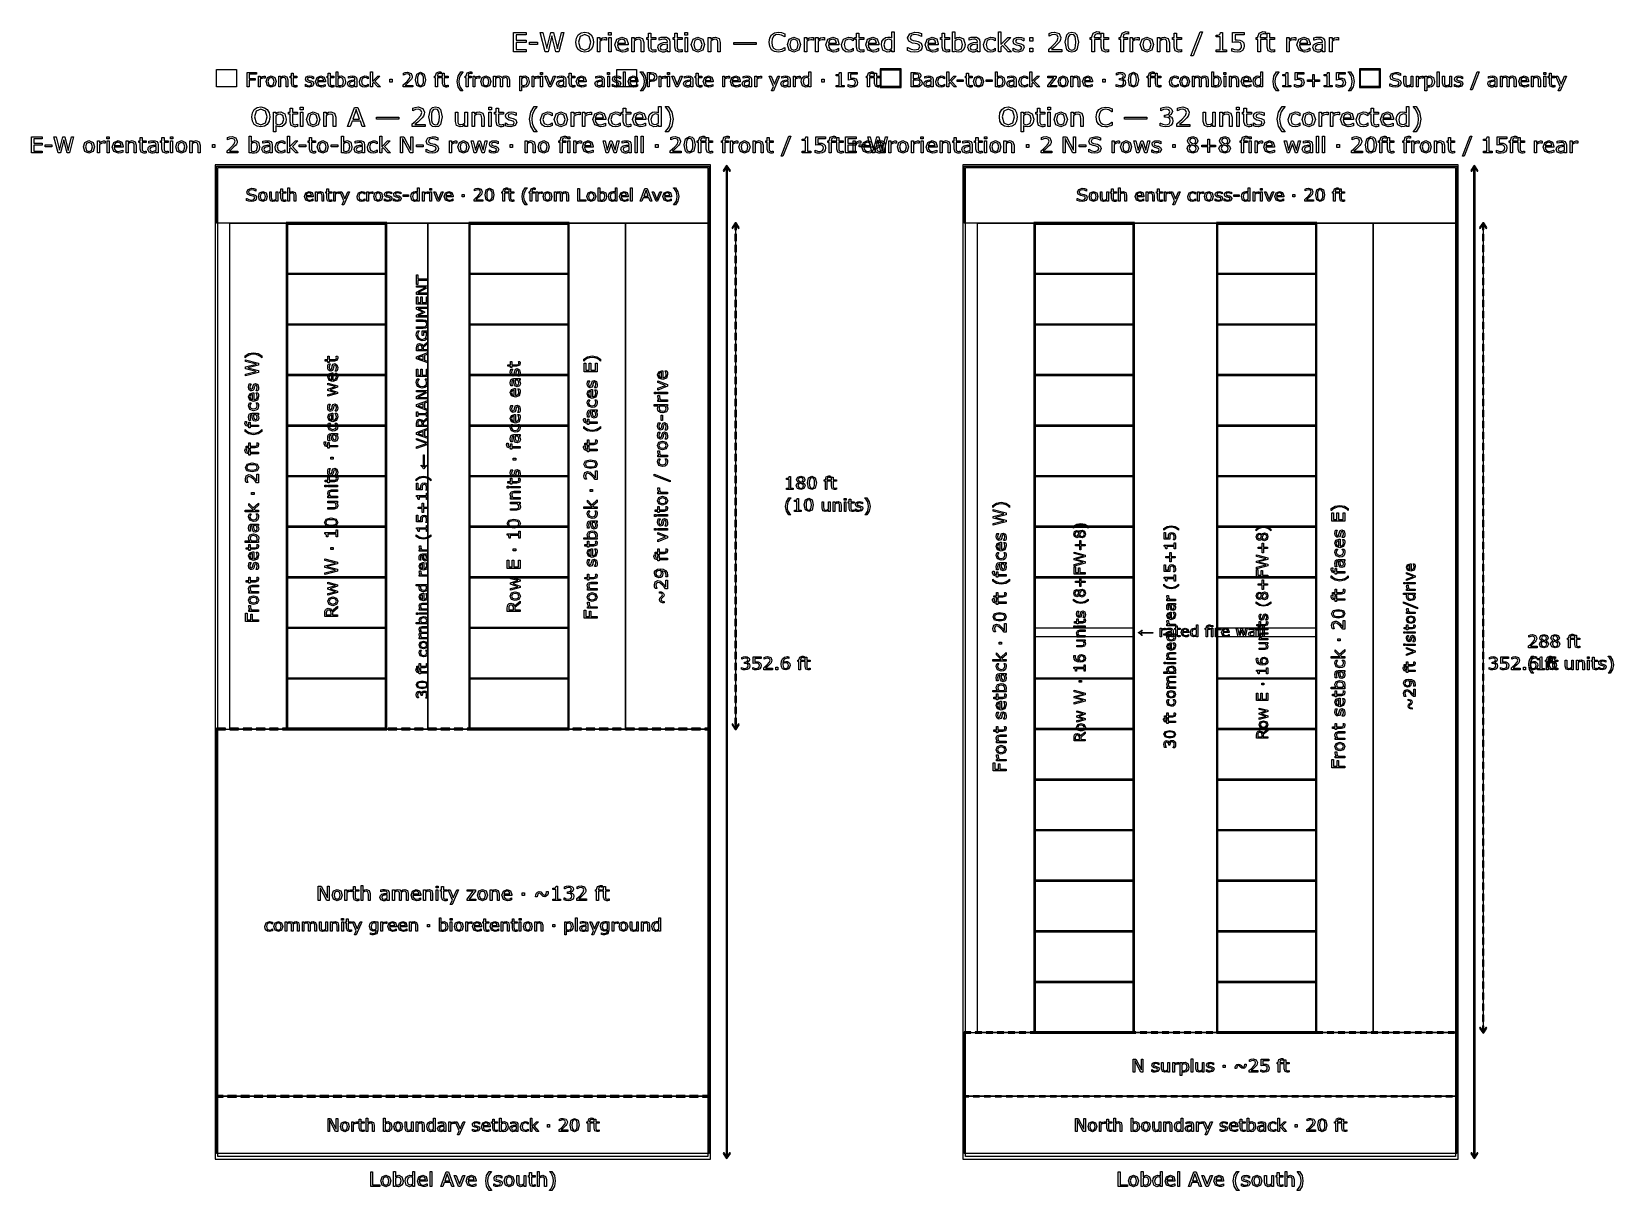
# Model space of a CAD drawing. Extents: x -17 to 192, y 167 to 459.
# Drawn here: x -17.5 to 172.8, y 319.7 to 459.1 of the extents above; entities that cross this region are included whole.
import ezdxf

# ---------------------------------------------------------------- set-up
doc = ezdxf.new("R2010")
doc.units = 0
doc.header["$MEASUREMENT"] = 0
doc.layers.add('Layer 1', color=7, linetype='Continuous')

msp = doc.modelspace()

# ---------------------------------------------------------------- linework, layer by layer
at = {"layer": 'Layer 1', "color": 7}
for points in [[(42.003842, 456.670838), (40.483009, 456.670838), (40.483009, 458.979221), (42.003842, 458.979221), (42.003842, 458.70637), (40.789965, 458.70637), (40.789965, 458.073851), (42.003842, 458.073851), (42.003842, 457.801), (40.789965, 457.801), (40.789965, 456.943689), (42.003842, 456.943689), (42.003842, 456.670838)], [(46.541544, 458.979221), (45.941584, 456.670838), (45.595866, 456.670838), (45.110626, 458.586998), (44.636237, 456.670838), (44.298274, 456.670838), (43.687458, 458.979221), (44.002169, 458.979221), (44.487409, 457.059961), (44.964899, 458.979221), (45.276507, 458.979221), (45.758648, 457.041358), (46.240787, 458.979221), (46.541544, 458.979221)], [(49.831263, 458.714122), (50.046753, 458.3343), (50.122717, 457.824255), (50.045202, 457.312658), (49.831263, 456.937488), (49.493298, 456.701844), (49.049915, 456.622779), (48.606532, 456.703394), (48.26857, 456.937488), (48.053078, 457.314209), (47.978664, 457.824255), (48.053078, 458.329649), (48.27012, 458.714122), (48.608083, 458.946665), (49.049915, 459.02728), (49.494849, 458.945115), (49.831263, 458.714122), (49.831263, 458.714122)], [(49.803358, 457.824255), (49.60182, 458.517235), (49.051466, 458.762181), (48.498011, 458.517235), (48.298026, 457.824255), (48.502662, 457.128174), (49.051466, 456.887879), (49.598719, 457.128174), (49.803358, 457.824255), (49.803358, 457.824255)], [(52.254367, 458.692417), (51.925705, 458.692417), (51.925705, 458.994724), (52.254367, 458.994724), (52.254367, 458.692417)], [(57.612173, 456.68634), (57.432339, 456.650683), (57.260256, 456.636732), (56.85718, 456.779358), (56.719205, 457.236694), (56.719205, 458.157567), (56.522319, 458.157567), (56.522319, 458.402513), (56.719205, 458.402513), (56.719205, 458.900156), (57.010659, 458.900156), (57.010659, 458.402513), (57.612173, 458.402513), (57.612173, 458.157567), (57.010659, 458.157567), (57.010659, 457.368469), (57.016851, 457.154529), (57.060258, 457.011902), (57.153278, 456.920435), (57.33621, 456.89253), (57.485038, 456.912683), (57.596661, 456.94834), (57.612165, 456.94834), (57.612173, 456.68634)], [(60.770117, 456.686341), (60.590282, 456.650684), (60.4182, 456.636733), (60.015124, 456.779359), (59.877149, 457.236695), (59.877149, 458.157567), (59.680262, 458.157567), (59.680262, 458.402513), (59.877149, 458.402513), (59.877149, 458.900156), (60.168603, 458.900156), (60.168603, 458.402513), (60.770117, 458.402513), (60.770117, 458.157567), (60.168603, 458.157567), (60.168603, 457.368469), (60.174794, 457.154529), (60.218202, 457.011902), (60.311219, 456.920435), (60.494154, 456.89253), (60.642982, 456.912683), (60.754602, 456.94834), (60.770106, 456.94834), (60.770117, 456.686341)], [(61.435191, 458.692417), (61.106529, 458.692417), (61.106529, 458.994724), (61.435191, 458.994724), (61.435191, 458.692417)], [(73.142989, 456.838269), (72.987959, 456.768506), (72.808125, 456.700293), (72.601938, 456.650684), (72.358542, 456.62898), (71.901205, 456.698744), (71.544638, 456.920435), (71.312096, 457.294055), (71.228379, 457.822704), (71.308995, 458.33275), (71.541537, 458.712572), (71.896554, 458.942015), (72.36009, 459.021079), (72.730612, 458.976121), (73.142989, 458.817991), (73.142989, 458.453673), (73.119732, 458.453673), (72.74146, 458.686217), (72.339934, 458.75908), (72.023676, 458.70172), (71.774079, 458.526537), (71.606648, 458.231981), (71.547736, 457.822704), (71.61285, 457.404126), (71.783381, 457.118872), (72.036079, 456.94834), (72.343035, 456.89408), (72.758513, 456.970044), (73.121282, 457.197937), (73.142978, 457.197937), (73.142989, 456.838269)], [(82.63542, 456.686341), (82.455585, 456.650684), (82.283503, 456.636733), (81.88043, 456.779359), (81.742452, 457.236695), (81.742452, 458.157567), (81.545565, 458.157567), (81.545565, 458.402513), (81.742452, 458.402513), (81.742452, 458.900156), (82.033906, 458.900156), (82.033906, 458.402513), (82.63542, 458.402513), (82.63542, 458.157567), (82.033906, 458.157567), (82.033906, 457.368469), (82.040097, 457.154529), (82.083505, 457.011902), (82.176524, 456.920435), (82.359457, 456.89253), (82.508285, 456.912683), (82.619907, 456.94834), (82.635412, 456.94834), (82.63542, 456.686341)], [(86.283255, 456.670838), (85.991801, 456.670838), (85.991801, 456.852222), (85.7298, 456.68324), (85.433695, 456.622779), (84.940702, 456.861524), (84.75932, 457.523498), (84.82133, 457.915722), (84.991862, 458.208727), (85.236808, 458.38856), (85.528264, 458.450572), (85.770109, 458.421117), (85.991801, 458.33275), (85.991801, 459.083091), (86.283255, 459.083091), (86.283255, 456.670838)], [(89.67374, 457.329712), (89.61018, 457.063062), (89.434997, 456.83982), (89.145093, 456.684791), (88.748218, 456.62898), (88.298634, 456.675489), (87.894007, 456.813465), (87.894007, 457.197937), (87.915703, 457.197937), (88.32033, 456.973145), (88.751311, 456.89408), (89.194694, 457.00105), (89.354373, 457.286304), (89.278408, 457.512646), (89.050518, 457.625817), (88.79782, 457.676977), (88.511014, 457.728137), (88.055231, 457.949828), (87.907953, 458.360655), (88.152899, 458.835044), (88.774566, 459.021079), (89.221049, 458.97457), (89.580716, 458.859849), (89.580716, 458.497081), (89.55902, 458.497081), (89.211755, 458.681565), (88.773023, 458.755979), (88.376149, 458.65366), (88.227321, 458.390111), (88.301735, 458.163768), (88.563733, 458.038195), (88.845887, 457.985485), (89.155943, 457.921923), (89.543518, 457.715734), (89.67374, 457.329712), (89.67374, 457.329712)], [(92.934004, 456.686341), (92.754169, 456.650684), (92.582087, 456.636733), (92.179011, 456.779359), (92.041036, 457.236695), (92.041036, 458.157567), (91.844149, 458.157567), (91.844149, 458.402513), (92.041036, 458.402513), (92.041036, 458.900156), (92.33249, 458.900156), (92.33249, 458.402513), (92.934004, 458.402513), (92.934004, 458.157567), (92.33249, 458.157567), (92.33249, 457.368469), (92.338681, 457.154529), (92.382089, 457.011902), (92.475108, 456.920435), (92.658041, 456.89253), (92.806869, 456.912683), (92.918491, 456.94834), (92.933996, 456.94834), (92.934004, 456.686341)], [(94.809855, 457.549853), (94.747844, 457.15918), (94.583514, 456.867725), (94.341667, 456.68324), (94.051764, 456.622779), (93.794414, 456.658436), (93.577374, 456.751453), (93.558771, 456.670838), (93.28592, 456.670838), (93.28592, 459.083091), (93.577374, 459.083091), (93.577374, 458.221129), (93.837824, 458.38546), (94.147881, 458.450572), (94.631573, 458.214928), (94.809855, 457.549853), (94.809855, 457.549853)], [(100.397104, 456.670838), (100.012633, 456.670838), (99.318103, 457.42893), (99.128966, 457.249097), (99.128966, 456.670838), (98.837512, 456.670838), (98.837512, 459.083091), (99.128966, 459.083091), (99.128966, 457.5359), (99.970774, 458.402513), (100.338195, 458.402513), (99.533593, 457.602563), (100.397104, 456.670838)], [(106.441688, 456.670838), (104.878995, 456.670838), (104.878995, 456.994849), (105.204556, 457.273901), (105.509964, 457.551403), (105.917692, 458.008739), (106.027761, 458.376158), (105.908389, 458.656761), (105.578176, 458.75908), (105.272771, 458.709471), (104.951861, 458.557542), (104.936356, 458.557542), (104.936356, 458.883103), (105.229361, 458.982322), (105.585929, 459.02728), (106.142484, 458.855198), (106.34402, 458.391661), (106.309915, 458.145165), (106.212247, 457.929674), (106.069618, 457.740539), (105.872731, 457.53435), (105.530118, 457.218091), (105.199907, 456.935938), (106.441688, 456.935938), (106.441688, 456.670838)], [(108.457067, 457.825805), (108.261731, 456.912683), (108.014072, 456.695255), (107.658667, 456.622779), (107.299, 456.696418), (107.050954, 456.917334), (106.860269, 457.822704), (107.054055, 458.731175), (107.302101, 458.952091), (107.658667, 459.02573), (108.017948, 458.950929), (108.264832, 458.726524), (108.457067, 457.825805), (108.457067, 457.825805)], [(108.049342, 457.121973), (108.122205, 457.416528), (108.142367, 457.825805), (108.122205, 458.235082), (108.047791, 458.529637), (107.898964, 458.709471), (107.658667, 458.769932), (107.416822, 458.709471), (107.266443, 458.526536), (107.19358, 458.22733), (107.17498, 457.822704), (107.192045, 457.418078), (107.264909, 457.126623), (107.409085, 456.942139), (107.658682, 456.878577), (107.90053, 456.939038), (108.049358, 457.121973), (108.049342, 457.121973)], [(111.001096, 458.800938), (110.985591, 458.800938), (110.860018, 458.828843), (110.723593, 458.844346), (110.450742, 458.76063), (110.367025, 458.461424), (110.367025, 458.402513), (110.892575, 458.402513), (110.892575, 458.157567), (110.376328, 458.157567), (110.376328, 456.670838), (110.084874, 456.670838), (110.084874, 458.157567), (109.887987, 458.157567), (109.887987, 458.402513), (110.084874, 458.402513), (110.084874, 458.459874), (110.238351, 458.932713), (110.681736, 459.098594), (110.856917, 459.089292), (111.001096, 459.067588), (111.001096, 458.800938)], [(112.084749, 456.686341), (111.904914, 456.650684), (111.732832, 456.636733), (111.329756, 456.779359), (111.191781, 457.236695), (111.191781, 458.157567), (110.994894, 458.157567), (110.994894, 458.402513), (111.191781, 458.402513), (111.191781, 458.900156), (111.483235, 458.900156), (111.483235, 458.402513), (112.084749, 458.402513), (112.084749, 458.157567), (111.483235, 458.157567), (111.483235, 457.368469), (111.489426, 457.154529), (111.532834, 457.011902), (111.625851, 456.920435), (111.808786, 456.89253), (111.957614, 456.912683), (112.069236, 456.94834), (112.084741, 456.94834), (112.084749, 456.686341)], [(114.484598, 458.800938), (114.469094, 458.800938), (114.34352, 458.828843), (114.207093, 458.844346), (113.934242, 458.76063), (113.850528, 458.461424), (113.850528, 458.402513), (114.376077, 458.402513), (114.376077, 458.157567), (113.859828, 458.157567), (113.859828, 456.670838), (113.568374, 456.670838), (113.568374, 458.157567), (113.371487, 458.157567), (113.371487, 458.402513), (113.568374, 458.402513), (113.568374, 458.459874), (113.721853, 458.932713), (114.165236, 459.098594), (114.340419, 459.089292), (114.484596, 459.067588), (114.484598, 458.800938)], [(120.859395, 456.68634), (120.679561, 456.650683), (120.507479, 456.636732), (120.104405, 456.779358), (119.966427, 457.236694), (119.966427, 458.157567), (119.769541, 458.157567), (119.769541, 458.402513), (119.966427, 458.402513), (119.966427, 458.900156), (120.257882, 458.900156), (120.257882, 458.402513), (120.859395, 458.402513), (120.859395, 458.157567), (120.257882, 458.157567), (120.257882, 457.368469), (120.264073, 457.154529), (120.30748, 457.011902), (120.4005, 456.920435), (120.583432, 456.89253), (120.73226, 456.912683), (120.843883, 456.94834), (120.859387, 456.94834), (120.859395, 456.68634)], [(123.373968, 459.083091), (122.26241, 456.19955), (121.994207, 456.19955), (123.101117, 459.083091), (123.373968, 459.083091)], [(126.279214, 456.670838), (125.029678, 456.670838), (125.029678, 456.906482), (125.510269, 456.906482), (125.510269, 458.453673), (125.029678, 458.453673), (125.029678, 458.664512), (125.238969, 458.680015), (125.40795, 458.728074), (125.51957, 458.825743), (125.567628, 458.986973), (125.807925, 458.986973), (125.807925, 456.906482), (126.279214, 456.906482), (126.279214, 456.670838)], [(128.410864, 457.404126), (128.351952, 457.095618), (128.190723, 456.847571), (127.924071, 456.68014), (127.567505, 456.622779), (127.203185, 456.663087), (126.90708, 456.757654), (126.90708, 457.084766), (126.928776, 457.084766), (127.226432, 456.94679), (127.561293, 456.890979), (127.773682, 456.921985), (127.958168, 457.030506), (128.060487, 457.190186), (128.096142, 457.405676), (128.054285, 457.607214), (127.941115, 457.738989), (127.744228, 457.821154), (127.486879, 457.845959), (127.223331, 457.827355), (127.006288, 457.790148), (127.006288, 458.979221), (128.395349, 458.979221), (128.395349, 458.70792), (127.305494, 458.70792), (127.305494, 458.094005), (127.441921, 458.103307), (127.562844, 458.106407), (127.891506, 458.073851), (128.150403, 457.96223), (128.342641, 457.742089), (128.410853, 457.404126), (128.410864, 457.404126)], [(130.970395, 458.800938), (130.95489, 458.800938), (130.829316, 458.828843), (130.692892, 458.844346), (130.420041, 458.76063), (130.336324, 458.461424), (130.336324, 458.402513), (130.861873, 458.402513), (130.861873, 458.157567), (130.345627, 458.157567), (130.345627, 456.670838), (130.054173, 456.670838), (130.054173, 458.157567), (129.857283, 458.157567), (129.857283, 458.402513), (130.054173, 458.402513), (130.054173, 458.459874), (130.20765, 458.932713), (130.651032, 459.098594), (130.826216, 459.089292), (130.970395, 459.067588), (130.970395, 458.800938)], [(132.054047, 456.686341), (131.874213, 456.650684), (131.702131, 456.636733), (131.299054, 456.779359), (131.16108, 457.236695), (131.16108, 458.157567), (130.964193, 458.157567), (130.964193, 458.402513), (131.16108, 458.402513), (131.16108, 458.900156), (131.452534, 458.900156), (131.452534, 458.402513), (132.054047, 458.402513), (132.054047, 458.157567), (131.452534, 458.157567), (131.452534, 457.368469), (131.458725, 457.154529), (131.502132, 457.011902), (131.595149, 456.920435), (131.778085, 456.89253), (131.926913, 456.912683), (132.038535, 456.94834), (132.054039, 456.94834), (132.054047, 456.686341)], [(43.385154, 457.540551), (42.417772, 457.540551), (42.417772, 457.821154), (43.385154, 457.821154), (43.385154, 457.540551)], [(51.666808, 458.084703), (51.651303, 458.084703), (51.524179, 458.106407), (51.380002, 458.114159), (51.119555, 458.053698), (50.87771, 457.900219), (50.87771, 456.670838), (50.586253, 456.670838), (50.586253, 458.402513), (50.87771, 458.402513), (50.87771, 458.146715), (51.183116, 458.343602), (51.454416, 458.402513), (51.564488, 458.397862), (51.666808, 458.38391), (51.666808, 458.084703)], [(52.235764, 456.670838), (51.94431, 456.670838), (51.94431, 458.402513), (52.235764, 458.402513), (52.235764, 456.670838)], [(54.261994, 457.506445), (52.986106, 457.506445), (53.034165, 457.227393), (53.165938, 457.033606), (53.356625, 456.921985), (53.601571, 456.884778), (53.956586, 456.954541), (54.212385, 457.094067), (54.227889, 457.094067), (54.227889, 456.776258), (53.927135, 456.672388), (53.604675, 456.63053), (52.931848, 456.863074), (52.690001, 457.526599), (52.920995, 458.200975), (53.531811, 458.450572), (54.071312, 458.245934), (54.261997, 457.664574), (54.261994, 457.506445)], [(53.978292, 457.729687), (53.862019, 458.084703), (53.516304, 458.210277), (53.142684, 458.072301), (52.986106, 457.729687), (53.978292, 457.729687)], [(56.151799, 456.670838), (55.860345, 456.670838), (55.860345, 457.656823), (55.846402, 457.880065), (55.795231, 458.044396), (55.683612, 458.140514), (55.494475, 458.17307), (55.244877, 458.114159), (54.995283, 457.963781), (54.995283, 456.670838), (54.703826, 456.670838), (54.703826, 458.402513), (54.995283, 458.402513), (54.995283, 458.210277), (55.277434, 458.38701), (55.576641, 458.450572), (56.004522, 458.28159), (56.151799, 457.794799), (56.151799, 456.670838)], [(59.309743, 456.670838), (59.019837, 456.670838), (59.019837, 456.855323), (58.914419, 456.780909), (58.787295, 456.706495), (58.619861, 456.647584), (58.39817, 456.622779), (58.001295, 456.777808), (57.838516, 457.173132), (57.922233, 457.490942), (58.164077, 457.683178), (58.543897, 457.777746), (59.019837, 457.814953), (59.019837, 457.859911), (58.984181, 458.024242), (58.884963, 458.126561), (58.736135, 458.17462), (58.55475, 458.187023), (58.298951, 458.156017), (58.007497, 458.0692), (57.991993, 458.0692), (57.991993, 458.365306), (58.238489, 458.416466), (58.556298, 458.444371), (58.874107, 458.413365), (59.109752, 458.311046), (59.25858, 458.126561), (59.30974, 457.845959), (59.309743, 456.670838)], [(59.019837, 457.097168), (59.019837, 457.579309), (58.705128, 457.556054), (58.419873, 457.511096), (58.216788, 457.399475), (58.139273, 457.193286), (58.229189, 456.968494), (58.50359, 456.89408), (58.784194, 456.952991), (59.019837, 457.097168), (59.019837, 457.097168)], [(61.416588, 456.670838), (61.125131, 456.670838), (61.125131, 458.402513), (61.416588, 458.402513), (61.416588, 456.670838)], [(63.469173, 457.5359), (63.252133, 456.867725), (62.670772, 456.622779), (62.086314, 456.867725), (61.870822, 457.5359), (62.086314, 458.204076), (62.670772, 458.450572), (63.252133, 458.204076), (63.469173, 457.5359), (63.469173, 457.5359)], [(63.168416, 457.5359), (63.03664, 458.035094), (62.670772, 458.199425), (62.301804, 458.035094), (62.171578, 457.5359), (62.303354, 457.041358), (62.670772, 456.873926), (63.03509, 457.039807), (63.168416, 457.5359), (63.168416, 457.5359)], [(65.368278, 456.670838), (65.076824, 456.670838), (65.076824, 457.656823), (65.062881, 457.880065), (65.011713, 458.044396), (64.900091, 458.140514), (64.710956, 458.17307), (64.461359, 458.114159), (64.211762, 457.963781), (64.211762, 456.670838), (63.920308, 456.670838), (63.920308, 458.402513), (64.211762, 458.402513), (64.211762, 458.210277), (64.493916, 458.38701), (64.793122, 458.450572), (65.221001, 458.28159), (65.368278, 457.794799), (65.368278, 456.670838)], [(69.696692, 457.557604), (66.996085, 457.557604), (66.996085, 457.805651), (69.696692, 457.805651), (69.696692, 457.557604)], [(75.029693, 457.5359), (74.812653, 456.867725), (74.231293, 456.622779), (73.646834, 456.867725), (73.431342, 457.5359), (73.646834, 458.204076), (74.231293, 458.450572), (74.812653, 458.204076), (75.029693, 457.5359), (75.029693, 457.5359)], [(74.728936, 457.5359), (74.597161, 458.035094), (74.231293, 458.199425), (73.862324, 458.035094), (73.732099, 457.5359), (73.863874, 457.041358), (74.231293, 456.873926), (74.59561, 457.039807), (74.728936, 457.5359), (74.728936, 457.5359)], [(76.56138, 458.084703), (76.545875, 458.084703), (76.418751, 458.106407), (76.274575, 458.114159), (76.014124, 458.053698), (75.77228, 457.900219), (75.77228, 456.670838), (75.480826, 456.670838), (75.480826, 458.402513), (75.77228, 458.402513), (75.77228, 458.146715), (76.077688, 458.343602), (76.348989, 458.402513), (76.459058, 458.397862), (76.561377, 458.38391), (76.56138, 458.084703)], [(77.916333, 458.084703), (77.900829, 458.084703), (77.773705, 458.106407), (77.629528, 458.114159), (77.36908, 458.053698), (77.127233, 457.900219), (77.127233, 456.670838), (76.835779, 456.670838), (76.835779, 458.402513), (77.127233, 458.402513), (77.127233, 458.146715), (77.432641, 458.343602), (77.703942, 458.402513), (77.814014, 458.397862), (77.916331, 458.38391), (77.916333, 458.084703)], [(79.640258, 457.506445), (78.364368, 457.506445), (78.412426, 457.227393), (78.544202, 457.033606), (78.734887, 456.921985), (78.979835, 456.884778), (79.33485, 456.954541), (79.590649, 457.094067), (79.606153, 457.094067), (79.606153, 456.776258), (79.305397, 456.672388), (78.982936, 456.63053), (78.310112, 456.863074), (78.068265, 457.526599), (78.299259, 458.200975), (78.910073, 458.450572), (79.449576, 458.245934), (79.640261, 457.664574), (79.640258, 457.506445)], [(79.356554, 457.729687), (79.240283, 458.084703), (78.894568, 458.210277), (78.520948, 458.072301), (78.364368, 457.729687), (79.356554, 457.729687)], [(81.362633, 456.779358), (81.08513, 456.670838), (80.807628, 456.632081), (80.463463, 456.686341), (80.195263, 456.853772), (80.02008, 457.135925), (79.958067, 457.53435), (80.190612, 458.200975), (80.807628, 458.442821), (81.099082, 458.400963), (81.362633, 458.298644), (81.362633, 457.974633), (81.347128, 457.974633), (81.071176, 458.134313), (80.795224, 458.190123), (80.403001, 458.022692), (80.260375, 457.53435), (80.3999, 457.05221), (80.795224, 456.884778), (80.975058, 456.908032), (81.139391, 456.968494), (81.258763, 457.036707), (81.347128, 457.100269), (81.362633, 457.100269), (81.362633, 456.779358)], [(84.43686, 457.506445), (83.160969, 457.506445), (83.209028, 457.227393), (83.340803, 457.033606), (83.531488, 456.921985), (83.776434, 456.884778), (84.131451, 456.954541), (84.38725, 457.094067), (84.402755, 457.094067), (84.402755, 456.776258), (84.101998, 456.672388), (83.779538, 456.63053), (83.106711, 456.863074), (82.864866, 457.526599), (83.09586, 458.200975), (83.706674, 458.450572), (84.246175, 458.245934), (84.436862, 457.664574), (84.43686, 457.506445)], [(84.153155, 457.729687), (84.036884, 458.084703), (83.691169, 458.210277), (83.317549, 458.072301), (83.160969, 457.729687), (84.153155, 457.729687)], [(85.991801, 457.097168), (85.991801, 458.090905), (85.78096, 458.163768), (85.577874, 458.183922), (85.196501, 458.01339), (85.060074, 457.529699), (85.165495, 457.059961), (85.50346, 456.900281), (85.754605, 456.954541), (85.991801, 457.097168), (85.991801, 457.097168)], [(91.593002, 457.506445), (90.317114, 457.506445), (90.365172, 457.227393), (90.496945, 457.033606), (90.687633, 456.921985), (90.932579, 456.884778), (91.287593, 456.954541), (91.543392, 457.094067), (91.558897, 457.094067), (91.558897, 456.776258), (91.258143, 456.672388), (90.935682, 456.63053), (90.262856, 456.863074), (90.021008, 457.526599), (90.252002, 458.200975), (90.862819, 458.450572), (91.402319, 458.245934), (91.593004, 457.664574), (91.593002, 457.506445)], [(91.3093, 457.729687), (91.193026, 458.084703), (90.847311, 458.210277), (90.473691, 458.072301), (90.317114, 457.729687), (91.3093, 457.729687)], [(94.509101, 457.542101), (94.406781, 458.011839), (94.076568, 458.173069), (93.819219, 458.117259), (93.577374, 457.976182), (93.577374, 456.983996), (93.789765, 456.906481), (93.992851, 456.884778), (94.371123, 457.042907), (94.509101, 457.542101), (94.509101, 457.542101)], [(96.609744, 456.670838), (96.31984, 456.670838), (96.31984, 456.855323), (96.21442, 456.780909), (96.087296, 456.706495), (95.919865, 456.647584), (95.698174, 456.622779), (95.301299, 456.777808), (95.138517, 457.173132), (95.222234, 457.490942), (95.464078, 457.683178), (95.843901, 457.777746), (96.31984, 457.814953), (96.31984, 457.859911), (96.284183, 458.024242), (96.184964, 458.126561), (96.036136, 458.17462), (95.854751, 458.187023), (95.598955, 458.156017), (95.307498, 458.0692), (95.291994, 458.0692), (95.291994, 458.365306), (95.53849, 458.416466), (95.856299, 458.444371), (96.174108, 458.413365), (96.409754, 458.311046), (96.558582, 458.126561), (96.609741, 457.845959), (96.609744, 456.670838)], [(96.31984, 457.097168), (96.31984, 457.579309), (96.00513, 457.556054), (95.719877, 457.511096), (95.516789, 457.399475), (95.439274, 457.193286), (95.52919, 456.968494), (95.803591, 456.89408), (96.084195, 456.952991), (96.31984, 457.097168), (96.31984, 457.097168)], [(98.45149, 456.779358), (98.173988, 456.670838), (97.896485, 456.632081), (97.552321, 456.686341), (97.284121, 456.853772), (97.108938, 457.135925), (97.046925, 457.53435), (97.27947, 458.200975), (97.896485, 458.442821), (98.187939, 458.400963), (98.45149, 458.298644), (98.45149, 457.974633), (98.435986, 457.974633), (98.160034, 458.134313), (97.884082, 458.190123), (97.491858, 458.022692), (97.349232, 457.53435), (97.488758, 457.05221), (97.884082, 456.884778), (98.063916, 456.908032), (98.228248, 456.968494), (98.34762, 457.036707), (98.435986, 457.100269), (98.45149, 457.100269), (98.45149, 456.779358)], [(101.941195, 457.170032), (101.744308, 456.780909), (101.209456, 456.62898), (100.855992, 456.673939), (100.587789, 456.774707), (100.587789, 457.101819), (100.603294, 457.101819), (100.91025, 456.935938), (101.234261, 456.875476), (101.535017, 456.937488), (101.643539, 457.132825), (101.584627, 457.287854), (101.358284, 457.377771), (101.195505, 457.410327), (101.01412, 457.450634), (100.690109, 457.627367), (100.595541, 457.915722), (100.638949, 458.11726), (100.773825, 458.286241), (100.993966, 458.400963), (101.294723, 458.444371), (101.607881, 458.405614), (101.872983, 458.314146), (101.872983, 458.002538), (101.857478, 458.002538), (101.586177, 458.140514), (101.273019, 458.197875), (101.003269, 458.135863), (100.893197, 457.954479), (100.959859, 457.793249), (101.1707, 457.704882), (101.350534, 457.667675), (101.517965, 457.633569), (101.831123, 457.473889), (101.941195, 457.170032), (101.941195, 457.170032)], [(102.978339, 457.96068), (102.607819, 457.96068), (102.607819, 458.402513), (102.978339, 458.402513), (102.978339, 457.96068)], [(102.978339, 456.670838), (102.607819, 456.670838), (102.607819, 457.112671), (102.978339, 457.112671), (102.978339, 456.670838)], [(115.749636, 458.084703), (115.734131, 458.084703), (115.607007, 458.106407), (115.462831, 458.114159), (115.20238, 458.053698), (114.960536, 457.900219), (114.960536, 456.670838), (114.669082, 456.670838), (114.669082, 458.402513), (114.960536, 458.402513), (114.960536, 458.146715), (115.265944, 458.343602), (115.537245, 458.402513), (115.647314, 458.397862), (115.749633, 458.38391), (115.749636, 458.084703)], [(117.499916, 457.5359), (117.282873, 456.867725), (116.701516, 456.622779), (116.117054, 456.867725), (115.901565, 457.5359), (116.117054, 458.204076), (116.701516, 458.450572), (117.282873, 458.204076), (117.499916, 457.5359), (117.499916, 457.5359)], [(117.199159, 457.5359), (117.067384, 458.035094), (116.701516, 458.199425), (116.332547, 458.035094), (116.202322, 457.5359), (116.334097, 457.041358), (116.701516, 456.873926), (117.065833, 457.039807), (117.199159, 457.5359), (117.199159, 457.5359)], [(119.399021, 456.670838), (119.107567, 456.670838), (119.107567, 457.656823), (119.093624, 457.880065), (119.042453, 458.044396), (118.930834, 458.140514), (118.741699, 458.17307), (118.492102, 458.114159), (118.242505, 457.963781), (118.242505, 456.670838), (117.951048, 456.670838), (117.951048, 458.402513), (118.242505, 458.402513), (118.242505, 458.210277), (118.524656, 458.38701), (118.823863, 458.450572), (119.251744, 458.28159), (119.399021, 457.794799), (119.399021, 456.670838)], [(134.602725, 458.084703), (134.587221, 458.084703), (134.460096, 458.106407), (134.31592, 458.114159), (134.05547, 458.053698), (133.813625, 457.900219), (133.813625, 456.670838), (133.522171, 456.670838), (133.522171, 458.402513), (133.813625, 458.402513), (133.813625, 458.146715), (134.119033, 458.343602), (134.390334, 458.402513), (134.500403, 458.397862), (134.602722, 458.38391), (134.602725, 458.084703)], [(136.32665, 457.506445), (135.050759, 457.506445), (135.098818, 457.227393), (135.230594, 457.033606), (135.421279, 456.921985), (135.666224, 456.884778), (136.021242, 456.954541), (136.277041, 457.094067), (136.292545, 457.094067), (136.292545, 456.776258), (135.991789, 456.672388), (135.669328, 456.63053), (134.996501, 456.863074), (134.754657, 457.526599), (134.985651, 458.200975), (135.596464, 458.450572), (136.135965, 458.245934), (136.326653, 457.664574), (136.32665, 457.506445)], [(136.042946, 457.729687), (135.926675, 458.084703), (135.58096, 458.210277), (135.20734, 458.072301), (135.050759, 457.729687), (136.042946, 457.729687)], [(138.114136, 456.670838), (137.82423, 456.670838), (137.82423, 456.855323), (137.718812, 456.780909), (137.591688, 456.706495), (137.424254, 456.647584), (137.202563, 456.622779), (136.805688, 456.777808), (136.642909, 457.173132), (136.726625, 457.490942), (136.96847, 457.683178), (137.34829, 457.777746), (137.82423, 457.814953), (137.82423, 457.859911), (137.788574, 458.024242), (137.689356, 458.126561), (137.540528, 458.17462), (137.359143, 458.187023), (137.103344, 458.156017), (136.81189, 458.0692), (136.796385, 458.0692), (136.796385, 458.365306), (137.042882, 458.416466), (137.360691, 458.444371), (137.6785, 458.413365), (137.914145, 458.311046), (138.062973, 458.126561), (138.114133, 457.845959), (138.114136, 456.670838)], [(137.82423, 457.097168), (137.82423, 457.579309), (137.509521, 457.556054), (137.224266, 457.511096), (137.02118, 457.399475), (136.943666, 457.193286), (137.033581, 456.968494), (137.307983, 456.89408), (137.588587, 456.952991), (137.82423, 457.097168), (137.82423, 457.097168)], [(139.755892, 458.084703), (139.740387, 458.084703), (139.613263, 458.106407), (139.469086, 458.114159), (139.208636, 458.053698), (138.966792, 457.900219), (138.966792, 456.670838), (138.675337, 456.670838), (138.675337, 458.402513), (138.966792, 458.402513), (138.966792, 458.146715), (139.2722, 458.343602), (139.5435, 458.402513), (139.653572, 458.397862), (139.755889, 458.38391), (139.755892, 458.084703)], [(4.762494, 454.554174), (7.143741, 454.554174), (7.143741, 452.43751), (4.762494, 452.43751), (4.762494, 454.554174)], [(9.540362, 453.964159), (8.664835, 453.964159), (8.664835, 453.475817), (9.417114, 453.475817), (9.417114, 453.271179), (8.664835, 453.271179), (8.664835, 452.43751), (8.434617, 452.43751), (8.434617, 454.168797), (9.540362, 454.168797), (9.540362, 453.964159)], [(10.59611, 453.497909), (10.584482, 453.497909), (10.489139, 453.514186), (10.381006, 453.519999), (10.185669, 453.474653), (10.004285, 453.359544), (10.004285, 452.43751), (9.785694, 452.43751), (9.785694, 453.736266), (10.004285, 453.736266), (10.004285, 453.544418), (10.23334, 453.692083), (10.436816, 453.736266), (10.519369, 453.732779), (10.596109, 453.722315), (10.59611, 453.497909)], [(11.908819, 453.086307), (11.746038, 452.585175), (11.310019, 452.401466), (10.871674, 452.585175), (10.710056, 453.086307), (10.871674, 453.587438), (11.310019, 453.772311), (11.746038, 453.587438), (11.908819, 453.086307), (11.908819, 453.086307)], [(11.683252, 453.086307), (11.58442, 453.460702), (11.310019, 453.58395), (11.033292, 453.460702), (10.935624, 453.086307), (11.034455, 452.7154), (11.310019, 452.589826), (11.583258, 452.714237), (11.683252, 453.086307), (11.683252, 453.086307)], [(13.333149, 452.43751), (13.114558, 452.43751), (13.114558, 453.176999), (13.104094, 453.34443), (13.065724, 453.467678), (12.982008, 453.539767), (12.840156, 453.564185), (12.652959, 453.520002), (12.465761, 453.407218), (12.465761, 452.43751), (12.24717, 452.43751), (12.24717, 453.736266), (12.465761, 453.736266), (12.465761, 453.592089), (12.677376, 453.724639), (12.90178, 453.772311), (13.222691, 453.645574), (13.333149, 453.280481), (13.333149, 452.43751)], [(14.428429, 452.449138), (14.293554, 452.422396), (14.164492, 452.411932), (13.862185, 452.518902), (13.758704, 452.861904), (13.758704, 453.552558), (13.611038, 453.552558), (13.611038, 453.736268), (13.758704, 453.736268), (13.758704, 454.1095), (13.977295, 454.1095), (13.977295, 453.736268), (14.428429, 453.736268), (14.428429, 453.552558), (13.977295, 453.552558), (13.977295, 452.960735), (13.981946, 452.80028), (14.014502, 452.69331), (14.084265, 452.624709), (14.221466, 452.603781), (14.333087, 452.618896), (14.416803, 452.645639), (14.428431, 452.645639), (14.428429, 452.449138)], [(16.457373, 452.811907), (16.309707, 452.520064), (15.90857, 452.406118), (15.64347, 452.439837), (15.44232, 452.515414), (15.44232, 452.760746), (15.453948, 452.760746), (15.684166, 452.636335), (15.927175, 452.590989), (16.152742, 452.637497), (16.234132, 452.784), (16.189949, 452.900272), (16.020192, 452.967709), (15.898106, 452.992128), (15.762068, 453.022359), (15.51906, 453.154909), (15.448135, 453.371174), (15.480691, 453.522328), (15.581847, 453.649064), (15.746953, 453.735105), (15.97252, 453.767661), (16.20739, 453.738593), (16.406214, 453.669993), (16.406214, 453.436286), (16.394586, 453.436286), (16.19111, 453.539768), (15.956241, 453.582789), (15.753928, 453.53628), (15.671375, 453.400242), (15.721372, 453.279319), (15.879502, 453.213044), (16.014377, 453.185139), (16.139951, 453.159559), (16.37482, 453.039799), (16.457373, 452.811907), (16.457373, 452.811907)], [(17.857285, 453.064216), (16.900368, 453.064216), (16.936413, 452.854927), (17.035244, 452.709587), (17.178258, 452.625872), (17.361967, 452.597966), (17.62823, 452.650289), (17.820078, 452.754933), (17.831707, 452.754933), (17.831707, 452.516576), (17.606139, 452.438674), (17.364294, 452.407281), (16.859674, 452.581688), (16.67829, 453.079332), (16.851535, 453.585114), (17.309646, 453.772312), (17.714272, 453.618833), (17.857286, 453.182814), (17.857285, 453.064216)], [(17.644508, 453.231648), (17.557304, 453.497911), (17.298018, 453.592091), (17.017803, 453.488609), (16.900368, 453.231648), (17.644508, 453.231648)], [(18.863037, 452.449138), (18.728161, 452.422396), (18.5991, 452.411932), (18.296793, 452.518902), (18.193311, 452.861904), (18.193311, 453.552558), (18.045646, 453.552558), (18.045646, 453.736268), (18.193311, 453.736268), (18.193311, 454.1095), (18.411902, 454.1095), (18.411902, 453.736268), (18.863037, 453.736268), (18.863037, 453.552558), (18.411902, 453.552558), (18.411902, 452.960735), (18.416553, 452.80028), (18.44911, 452.69331), (18.518873, 452.624709), (18.656073, 452.603781), (18.767694, 452.618896), (18.85141, 452.645639), (18.863039, 452.645639), (18.863037, 452.449138)], [(20.269926, 453.096773), (20.223417, 452.803767), (20.100169, 452.585176), (19.918785, 452.446813), (19.701357, 452.401467), (19.508345, 452.42821), (19.345565, 452.497973), (19.331612, 452.43751), (19.126974, 452.43751), (19.126974, 454.2467), (19.345565, 454.2467), (19.345565, 453.600228), (19.540902, 453.723477), (19.773445, 453.772311), (20.136213, 453.595577), (20.269926, 453.096771), (20.269926, 453.096773)], [(20.044359, 453.09096), (19.967619, 453.443263), (19.71996, 453.564186), (19.526949, 453.522328), (19.345565, 453.416521), (19.345565, 452.672381), (19.504857, 452.614245), (19.657173, 452.597968), (19.940876, 452.716565), (20.044359, 453.090961), (20.044359, 453.09096)], [(21.619842, 452.43751), (21.402413, 452.43751), (21.402413, 452.575873), (21.323349, 452.520063), (21.228006, 452.464252), (21.102432, 452.420069), (20.936163, 452.401466), (20.638507, 452.517738), (20.516422, 452.814231), (20.579209, 453.052588), (20.760593, 453.196766), (21.045459, 453.267691), (21.402413, 453.295597), (21.402413, 453.329315), (21.375671, 453.452564), (21.301257, 453.529303), (21.189636, 453.565347), (21.053598, 453.57465), (20.861749, 453.551396), (20.643158, 453.486283), (20.63153, 453.486283), (20.63153, 453.708363), (20.816402, 453.746732), (21.054759, 453.767661), (21.293116, 453.744407), (21.46985, 453.667667), (21.581471, 453.529304), (21.619841, 453.318852), (21.619842, 452.43751)], [(21.402413, 452.757257), (21.402413, 453.118863), (21.166382, 453.101422), (20.952442, 453.067703), (20.800125, 452.983987), (20.74199, 452.829346), (20.809427, 452.660751), (21.015228, 452.604941), (21.22568, 452.649124), (21.402413, 452.757257), (21.402413, 452.757257)], [(23.001151, 452.5189), (22.793025, 452.43751), (22.584898, 452.408442), (22.326775, 452.449137), (22.125624, 452.574711), (21.994237, 452.786325), (21.947728, 453.085144), (22.122136, 453.585113), (22.584898, 453.766497), (22.803489, 453.735104), (23.001151, 453.658364), (23.001151, 453.415356), (22.989523, 453.415356), (22.782559, 453.535116), (22.575595, 453.576974), (22.281427, 453.4514), (22.174457, 453.085144), (22.279102, 452.723539), (22.575595, 452.597965), (22.71047, 452.615406), (22.833718, 452.660752), (22.923248, 452.711912), (22.989523, 452.759583), (23.001151, 452.759583), (23.001151, 452.5189)], [(24.460362, 452.43751), (24.172008, 452.43751), (23.651111, 453.006079), (23.509259, 452.871204), (23.509259, 452.43751), (23.290668, 452.43751), (23.290668, 454.2467), (23.509259, 454.2467), (23.509259, 453.086307), (24.140615, 453.736266), (24.416179, 453.736266), (23.812728, 453.136304), (24.460362, 452.43751)], [(25.884692, 453.031659), (25.606803, 453.031659), (25.606803, 453.360708), (25.884692, 453.360708), (25.884692, 453.031659)], [(28.375236, 452.43751), (27.203215, 452.43751), (27.203215, 452.680518), (27.447385, 452.889807), (27.67644, 453.097934), (27.982237, 453.440936), (28.06479, 453.7165), (27.97526, 453.926952), (27.7276, 454.003692), (27.498545, 453.966485), (27.257862, 453.852538), (27.246247, 453.852538), (27.246247, 454.096709), (27.465999, 454.171123), (27.733426, 454.204842), (28.15084, 454.07578), (28.301994, 453.728127), (28.276409, 453.543255), (28.203159, 453.381637), (28.096188, 453.239786), (27.948521, 453.085144), (27.691561, 452.84795), (27.443903, 452.636335), (28.375241, 452.636335), (28.375236, 452.43751)], [(29.886769, 453.303735), (29.740267, 452.618894), (29.287968, 452.401466), (28.832184, 452.622382), (28.689169, 453.30141), (28.834509, 453.982763), (29.287968, 454.203679), (29.742593, 453.979274), (29.886769, 453.303735), (29.886769, 453.303735)], [(29.580975, 452.775861), (29.635622, 452.996778), (29.650729, 453.303735), (29.635622, 453.610693), (29.579811, 453.831609), (29.468191, 453.966485), (29.287968, 454.01183), (29.106585, 453.966485), (28.993802, 453.829284), (28.939152, 453.604879), (28.925208, 453.30141), (28.937988, 452.99794), (28.992635, 452.779349), (29.100767, 452.640986), (29.287965, 452.593314), (29.46935, 452.63866), (29.580972, 452.775861), (29.580975, 452.775861)], [(31.794788, 454.035085), (31.783173, 454.035085), (31.688992, 454.056013), (31.586673, 454.067642), (31.382036, 454.004855), (31.319248, 453.78045), (31.319248, 453.736267), (31.713411, 453.736267), (31.713411, 453.552557), (31.326225, 453.552557), (31.326225, 452.43751), (31.107634, 452.43751), (31.107634, 453.552557), (30.959968, 453.552557), (30.959968, 453.736266), (31.107634, 453.736266), (31.107634, 453.779287), (31.222741, 454.133916), (31.55528, 454.258327), (31.686666, 454.25135), (31.794799, 454.235073), (31.794788, 454.035085)], [(32.607529, 452.449137), (32.472655, 452.422395), (32.343592, 452.41193), (32.041284, 452.5189), (31.937803, 452.861902), (31.937803, 453.552557), (31.79014, 453.552557), (31.79014, 453.736266), (31.937803, 453.736266), (31.937803, 454.109499), (32.156394, 454.109499), (32.156394, 453.736266), (32.607529, 453.736266), (32.607529, 453.552557), (32.156394, 453.552557), (32.156394, 452.960733), (32.161051, 452.800278), (32.193607, 452.693308), (32.26337, 452.624708), (32.40057, 452.60378), (32.512192, 452.618895), (32.595909, 452.645638), (32.607524, 452.645638), (32.607529, 452.449137)], [(34.403929, 451.95847), (34.137665, 451.95847), (33.81792, 452.473554), (33.703972, 453.102585), (33.81792, 453.731615), (34.137665, 454.2467), (34.403929, 454.2467), (34.403929, 454.235071), (34.223708, 454.038572), (34.065577, 453.780449), (33.951632, 453.465352), (33.908611, 453.102584), (33.950468, 452.738653), (34.065577, 452.424719), (34.224869, 452.166596), (34.403929, 451.970096), (34.403929, 451.95847)], [(35.488745, 454.035085), (35.477104, 454.035085), (35.382925, 454.056013), (35.280606, 454.067642), (35.075967, 454.004855), (35.013181, 453.78045), (35.013181, 453.736267), (35.407341, 453.736267), (35.407341, 453.552557), (35.020156, 453.552557), (35.020156, 452.43751), (34.801565, 452.43751), (34.801565, 453.552557), (34.653901, 453.552557), (34.653901, 453.736266), (34.801565, 453.736266), (34.801565, 453.779287), (34.916675, 454.133916), (35.249213, 454.258327), (35.3806, 454.25135), (35.488732, 454.235073), (35.488745, 454.035085)], [(36.437524, 453.497909), (36.425909, 453.497909), (36.330566, 453.514186), (36.222434, 453.519999), (36.027098, 453.474653), (35.845713, 453.359544), (35.845713, 452.43751), (35.627122, 452.43751), (35.627122, 453.736266), (35.845713, 453.736266), (35.845713, 453.544418), (36.074768, 453.692083), (36.278245, 453.736266), (36.360798, 453.732779), (36.437537, 453.722315), (36.437524, 453.497909)], [(37.750231, 453.086307), (37.587452, 452.585175), (37.151433, 452.401466), (36.713087, 452.585175), (36.551469, 453.086307), (36.713087, 453.587438), (37.151433, 453.772311), (37.587452, 453.587438), (37.750231, 453.086307), (37.750231, 453.086307)], [(37.524664, 453.086307), (37.425834, 453.460702), (37.151433, 453.58395), (36.874705, 453.460702), (36.777037, 453.086307), (36.875869, 452.7154), (37.151433, 452.589826), (37.42467, 452.714237), (37.524664, 453.086307), (37.524664, 453.086307)], [(39.983815, 452.43751), (39.765224, 452.43751), (39.765224, 453.176999), (39.757075, 453.338617), (39.725682, 453.463028), (39.648943, 453.538604), (39.504766, 453.564184), (39.321055, 453.517675), (39.137348, 453.401403), (39.143168, 453.338617), (39.14555, 453.268854), (39.14555, 452.43751), (38.926959, 452.43751), (38.926959, 453.176999), (38.91881, 453.339779), (38.887415, 453.46419), (38.810678, 453.538604), (38.666498, 453.564184), (38.486278, 453.520001), (38.307218, 453.407217), (38.307218, 452.43751), (38.088628, 452.43751), (38.088628, 453.736266), (38.307218, 453.736266), (38.307218, 453.592089), (38.510696, 453.724639), (38.728122, 453.772311), (38.952528, 453.7165), (39.090892, 453.561859), (39.332737, 453.722314), (39.566443, 453.772311), (39.88154, 453.642086), (39.98386, 453.280481), (39.983815, 452.43751)], [(42.384826, 453.102585), (42.339482, 452.813068), (42.211582, 452.592152), (42.030198, 452.458439), (41.810445, 452.41193), (41.626735, 452.434023), (41.460466, 452.502623), (41.460466, 451.958471), (41.241875, 451.958471), (41.241875, 453.736267), (41.460466, 453.736267), (41.460466, 453.600229), (41.655802, 453.722315), (41.888347, 453.772312), (42.253439, 453.594416), (42.384826, 453.102586), (42.384826, 453.102585)], [(42.159261, 453.096772), (42.079032, 453.447913), (41.832536, 453.564185), (41.643012, 453.52349), (41.460466, 453.416519), (41.460466, 452.680519), (41.619758, 452.623546), (41.772076, 452.60843), (42.056942, 452.731678), (42.159261, 453.096772), (42.159261, 453.096772)], [(43.535918, 453.49791), (43.524303, 453.49791), (43.428961, 453.514187), (43.320828, 453.52), (43.125492, 453.474654), (42.944107, 453.359545), (42.944107, 452.43751), (42.725516, 452.43751), (42.725516, 453.736266), (42.944107, 453.736266), (42.944107, 453.544418), (43.173164, 453.692083), (43.376639, 453.736266), (43.459192, 453.732779), (43.535931, 453.722315), (43.535918, 453.49791)], [(43.976589, 453.953695), (43.730093, 453.953695), (43.730093, 454.180425), (43.976589, 454.180425), (43.976589, 453.953695)], [(43.962635, 452.43751), (43.744044, 452.43751), (43.744044, 453.736266), (43.962635, 453.736266), (43.962635, 452.43751)], [(45.518354, 453.736266), (44.992805, 452.43751), (44.77305, 452.43751), (44.250991, 453.736266), (44.488184, 453.736266), (44.890485, 452.70261), (45.289297, 453.736266), (45.518354, 453.736266)], [(46.767112, 452.43751), (46.549685, 452.43751), (46.549685, 452.575873), (46.47062, 452.520063), (46.375277, 452.464252), (46.249704, 452.420069), (46.083434, 452.401466), (45.785779, 452.517738), (45.663692, 452.814231), (45.72648, 453.052588), (45.907862, 453.196766), (46.192728, 453.267691), (46.549685, 453.295597), (46.549685, 453.329315), (46.522941, 453.452564), (46.448527, 453.529303), (46.336908, 453.565347), (46.20087, 453.57465), (46.00902, 453.551396), (45.79043, 453.486283), (45.778815, 453.486283), (45.778815, 453.708363), (45.963687, 453.746732), (46.202044, 453.767661), (46.440402, 453.744407), (46.617135, 453.667667), (46.728755, 453.529304), (46.767125, 453.318852), (46.767112, 452.43751)], [(46.549685, 452.757257), (46.549685, 453.118863), (46.313653, 453.101422), (46.099712, 453.067703), (45.947396, 452.983987), (45.88926, 452.829346), (45.956697, 452.660751), (46.1625, 452.604941), (46.372952, 452.649124), (46.549685, 452.757257), (46.549685, 452.757257)], [(47.862393, 452.449137), (47.727519, 452.422395), (47.598455, 452.41193), (47.296148, 452.5189), (47.192667, 452.861902), (47.192667, 453.552557), (47.045003, 453.552557), (47.045003, 453.736266), (47.192667, 453.736266), (47.192667, 454.109499), (47.411257, 454.109499), (47.411257, 453.736266), (47.862393, 453.736266), (47.862393, 453.552557), (47.411257, 453.552557), (47.411257, 452.960733), (47.415914, 452.800278), (47.448471, 452.693308), (47.518234, 452.624708), (47.655433, 452.60378), (47.767055, 452.618895), (47.850772, 452.645638), (47.862387, 452.645638), (47.862393, 452.449137)], [(49.213473, 453.064215), (48.256555, 453.064215), (48.292599, 452.854926), (48.391429, 452.709586), (48.534444, 452.62587), (48.718155, 452.597965), (48.984415, 452.650287), (49.176264, 452.754932), (49.187879, 452.754932), (49.187879, 452.516575), (48.962312, 452.438673), (48.720464, 452.407279), (48.215846, 452.581687), (48.034462, 453.07933), (48.207708, 453.585113), (48.665817, 453.772311), (49.070444, 453.618832), (49.213459, 453.182813), (49.213473, 453.064215)], [(49.000695, 453.231647), (48.913491, 453.497909), (48.654205, 453.592089), (48.373988, 453.488607), (48.256555, 453.231647), (49.000695, 453.231647)], [(51.391242, 452.43751), (51.173816, 452.43751), (51.173816, 452.575873), (51.09475, 452.520063), (50.999408, 452.464252), (50.873834, 452.420069), (50.707565, 452.401466), (50.409909, 452.517738), (50.287822, 452.814231), (50.350611, 453.052588), (50.531993, 453.196766), (50.816859, 453.267691), (51.173816, 453.295597), (51.173816, 453.329315), (51.147072, 453.452564), (51.072658, 453.529303), (50.961038, 453.565347), (50.825, 453.57465), (50.633151, 453.551396), (50.41456, 453.486283), (50.402919, 453.486283), (50.402919, 453.708363), (50.587791, 453.746732), (50.826148, 453.767661), (51.064506, 453.744407), (51.241239, 453.667667), (51.352859, 453.529304), (51.391229, 453.318852), (51.391242, 452.43751)], [(51.173816, 452.757257), (51.173816, 453.118863), (50.937784, 453.101422), (50.723842, 453.067703), (50.571527, 452.983987), (50.51339, 452.829346), (50.580827, 452.660751), (50.78663, 452.604941), (50.997082, 452.649124), (51.173816, 452.757257), (51.173816, 452.757257)], [(52.047016, 453.953695), (51.80052, 453.953695), (51.80052, 454.180425), (52.047016, 454.180425), (52.047016, 453.953695)], [(52.033062, 452.43751), (51.814472, 452.43751), (51.814472, 453.736266), (52.033062, 453.736266), (52.033062, 452.43751)], [(53.393445, 452.811905), (53.245778, 452.520063), (52.844641, 452.406117), (52.57954, 452.439835), (52.378391, 452.515412), (52.378391, 452.760746), (52.390006, 452.760746), (52.620222, 452.636335), (52.863231, 452.590989), (53.088799, 452.637497), (53.17019, 452.784), (53.126004, 452.900272), (52.956248, 452.967709), (52.834164, 452.992128), (52.698126, 453.022359), (52.455117, 453.154909), (52.38419, 453.371174), (52.416747, 453.522328), (52.517903, 453.649064), (52.68301, 453.735105), (52.908578, 453.767661), (53.143446, 453.738593), (53.342272, 453.669993), (53.342272, 453.436286), (53.330657, 453.436286), (53.127182, 453.539768), (52.892311, 453.582789), (52.689998, 453.53628), (52.607445, 453.400242), (52.657444, 453.279319), (52.815572, 453.213044), (52.950448, 453.185139), (53.076022, 453.159559), (53.31089, 453.039799), (53.393445, 452.811907), (53.393445, 452.811905)], [(52.9166, 454.554174), (55.297847, 454.554174), (55.297847, 452.43751), (52.9166, 452.43751), (52.9166, 454.554174)], [(53.927132, 452.43751), (53.708539, 452.43751), (53.708539, 454.2467), (53.927132, 454.2467), (53.927132, 452.43751)], [(55.446805, 453.064215), (54.489887, 453.064215), (54.525931, 452.854926), (54.624761, 452.709586), (54.767776, 452.62587), (54.951487, 452.597965), (55.21775, 452.650287), (55.409596, 452.754932), (55.421211, 452.754932), (55.421211, 452.516575), (55.195644, 452.438673), (54.953799, 452.407279), (54.449179, 452.581687), (54.267794, 453.07933), (54.44104, 453.585113), (54.89915, 453.772311), (55.303776, 453.618832), (55.446791, 453.182813), (55.446805, 453.064215)], [(55.234027, 453.231647), (55.146823, 453.497909), (54.887537, 453.592089), (54.607322, 453.488607), (54.489887, 453.231647), (55.234027, 453.231647)], [(56.433953, 453.102585), (56.320005, 452.473554), (56.000259, 451.95847), (55.733996, 451.95847), (55.733996, 451.970098), (55.913055, 452.166598), (56.072348, 452.424721), (56.186293, 452.738655), (56.229314, 453.102586), (56.186293, 453.465354), (56.072348, 453.780451), (55.913055, 454.038574), (55.733996, 454.235074), (55.733996, 454.246702), (56.000259, 454.246702), (56.320005, 453.731618), (56.433953, 453.102587), (56.433953, 453.102585)], [(57.72121, 453.645574), (57.680515, 453.431634), (57.568895, 453.261877), (57.357279, 453.127002), (57.049159, 453.082819), (56.81894, 453.082819), (56.81894, 452.43751), (56.588724, 452.43751), (56.588724, 454.168797), (57.058462, 454.168797), (57.322399, 454.142055), (57.514246, 454.060665), (57.666563, 453.895559), (57.72121, 453.645574), (57.72121, 453.645574)], [(57.481691, 453.639761), (57.450296, 453.795566), (57.354953, 453.903699), (57.227054, 453.954858), (57.046833, 453.971135), (56.81894, 453.971135), (56.81894, 453.279318), (57.013115, 453.279318), (57.239844, 453.303736), (57.381697, 453.383964), (57.458437, 453.501398), (57.481694, 453.639762), (57.481691, 453.639761)], [(58.817653, 453.49791), (58.806038, 453.49791), (58.710695, 453.514187), (58.60256, 453.52), (58.407224, 453.474654), (58.225842, 453.359545), (58.225842, 452.43751), (58.007248, 452.43751), (58.007248, 453.736266), (58.225842, 453.736266), (58.225842, 453.544418), (58.454896, 453.692083), (58.658371, 453.736266), (58.740924, 453.732779), (58.817663, 453.722315), (58.817653, 453.49791)], [(59.258324, 453.953695), (59.011828, 453.953695), (59.011828, 454.180425), (59.258324, 454.180425), (59.258324, 453.953695)], [(59.244372, 452.43751), (59.025779, 452.43751), (59.025779, 453.736266), (59.244372, 453.736266), (59.244372, 452.43751)], [(60.800089, 453.736266), (60.274539, 452.43751), (60.054785, 452.43751), (59.532725, 453.736266), (59.769919, 453.736266), (60.17222, 452.70261), (60.571034, 453.736266), (60.800089, 453.736266)], [(62.048846, 452.43751), (61.83142, 452.43751), (61.83142, 452.575873), (61.752355, 452.520063), (61.657012, 452.464252), (61.531438, 452.420069), (61.365169, 452.401466), (61.067513, 452.517738), (60.945427, 452.814231), (61.008215, 453.052588), (61.1896, 453.196766), (61.474466, 453.267691), (61.83142, 453.295597), (61.83142, 453.329315), (61.804676, 453.452564), (61.730262, 453.529303), (61.618642, 453.565347), (61.482604, 453.57465), (61.290755, 453.551396), (61.072165, 453.486283), (61.060549, 453.486283), (61.060549, 453.708363), (61.245421, 453.746732), (61.483779, 453.767661), (61.722137, 453.744407), (61.89887, 453.667667), (62.010492, 453.529304), (62.04886, 453.318852), (62.048846, 452.43751)], [(61.83142, 452.757257), (61.83142, 453.118863), (61.595388, 453.101422), (61.381446, 453.067703), (61.229131, 452.983987), (61.170994, 452.829346), (61.238434, 452.660751), (61.444234, 452.604941), (61.654686, 452.649124), (61.83142, 452.757257), (61.83142, 452.757257)], [(63.144127, 452.449137), (63.009253, 452.422395), (62.88019, 452.41193), (62.577885, 452.5189), (62.474402, 452.861902), (62.474402, 453.552557), (62.326738, 453.552557), (62.326738, 453.736266), (62.474402, 453.736266), (62.474402, 454.109499), (62.692995, 454.109499), (62.692995, 453.736266), (63.144127, 453.736266), (63.144127, 453.552557), (62.692995, 453.552557), (62.692995, 452.960733), (62.697651, 452.800278), (62.730208, 452.693308), (62.799971, 452.624708), (62.937173, 452.60378), (63.048793, 452.618895), (63.132509, 452.645638), (63.144125, 452.645638), (63.144127, 452.449137)], [(64.495207, 453.064215), (63.53829, 453.064215), (63.574334, 452.854926), (63.673166, 452.709586), (63.816179, 452.62587), (63.999889, 452.597965), (64.266152, 452.650287), (64.457999, 452.754932), (64.469614, 452.754932), (64.469614, 452.516575), (64.244046, 452.438673), (64.002202, 452.407279), (63.497581, 452.581687), (63.316196, 453.07933), (63.489443, 453.585113), (63.947552, 453.772311), (64.352179, 453.618832), (64.495194, 453.182813), (64.495207, 453.064215)], [(64.28243, 453.231647), (64.195226, 453.497909), (63.93594, 453.592089), (63.655725, 453.488607), (63.53829, 453.231647), (64.28243, 453.231647)], [(66.474153, 453.497909), (66.462538, 453.497909), (66.367193, 453.514186), (66.25906, 453.519999), (66.063724, 453.474653), (65.882339, 453.359544), (65.882339, 452.43751), (65.663749, 452.43751), (65.663749, 453.736266), (65.882339, 453.736266), (65.882339, 453.544418), (66.111397, 453.692083), (66.314871, 453.736266), (66.397424, 453.732779), (66.474164, 453.722315), (66.474153, 453.497909)], [(67.767096, 453.064215), (66.810179, 453.064215), (66.846223, 452.854926), (66.945055, 452.709586), (67.088068, 452.62587), (67.271778, 452.597965), (67.538041, 452.650287), (67.729888, 452.754932), (67.741503, 452.754932), (67.741503, 452.516575), (67.515935, 452.438673), (67.274091, 452.407279), (66.76947, 452.581687), (66.588085, 453.07933), (66.761331, 453.585113), (67.219444, 453.772311), (67.624068, 453.618832), (67.767083, 453.182813), (67.767096, 453.064215)], [(67.554318, 453.231647), (67.467115, 453.497909), (67.207828, 453.592089), (66.927614, 453.488607), (66.810179, 453.231647), (67.554318, 453.231647)], [(69.107709, 452.43751), (68.890283, 452.43751), (68.890283, 452.575873), (68.811217, 452.520063), (68.715875, 452.464252), (68.590301, 452.420069), (68.424032, 452.401466), (68.126376, 452.517738), (68.004289, 452.814231), (68.067078, 453.052588), (68.248463, 453.196766), (68.533328, 453.267691), (68.890283, 453.295597), (68.890283, 453.329315), (68.863539, 453.452564), (68.789125, 453.529303), (68.677505, 453.565347), (68.541467, 453.57465), (68.349618, 453.551396), (68.131027, 453.486283), (68.119412, 453.486283), (68.119412, 453.708363), (68.304284, 453.746732), (68.542642, 453.767661), (68.780999, 453.744407), (68.957733, 453.667667), (69.069352, 453.529304), (69.107722, 453.318852), (69.107709, 452.43751)], [(68.890283, 452.757257), (68.890283, 453.118863), (68.654251, 453.101422), (68.440309, 453.067703), (68.287994, 452.983987), (68.229857, 452.829346), (68.297297, 452.660751), (68.503097, 452.604941), (68.713549, 452.649124), (68.890283, 452.757257), (68.890283, 452.757257)], [(70.339028, 453.497909), (70.327413, 453.497909), (70.23207, 453.514186), (70.123935, 453.519999), (69.928599, 453.474653), (69.747217, 453.359544), (69.747217, 452.43751), (69.528624, 452.43751), (69.528624, 453.736266), (69.747217, 453.736266), (69.747217, 453.544418), (69.976272, 453.692083), (70.179746, 453.736266), (70.262299, 453.732779), (70.339039, 453.722315), (70.339028, 453.497909)], [(72.505172, 453.736266), (71.747081, 451.95847), (71.513374, 451.95847), (71.755219, 452.500297), (71.237811, 453.736266), (71.475005, 453.736266), (71.873816, 452.773536), (72.276117, 453.736266), (72.505172, 453.736266)], [(73.753932, 452.43751), (73.536503, 452.43751), (73.536503, 452.575873), (73.45744, 452.520063), (73.362095, 452.464252), (73.236521, 452.420069), (73.070255, 452.401466), (72.772599, 452.517738), (72.650512, 452.814231), (72.713301, 453.052588), (72.894683, 453.196766), (73.179549, 453.267691), (73.536503, 453.295597), (73.536503, 453.329315), (73.509762, 453.452564), (73.435348, 453.529303), (73.323725, 453.565347), (73.187687, 453.57465), (72.995841, 453.551396), (72.777248, 453.486283), (72.765633, 453.486283), (72.765633, 453.708363), (72.950505, 453.746732), (73.188862, 453.767661), (73.42722, 453.744407), (73.603953, 453.667667), (73.715573, 453.529304), (73.753943, 453.318852), (73.753932, 452.43751)], [(73.536503, 452.757257), (73.536503, 453.118863), (73.300471, 453.101422), (73.086532, 453.067703), (72.934217, 452.983987), (72.87608, 452.829346), (72.943517, 452.660751), (73.149318, 452.604941), (73.35977, 452.649124), (73.536503, 452.757257), (73.536503, 452.757257)], [(74.985251, 453.497909), (74.973636, 453.497909), (74.878293, 453.514186), (74.770161, 453.519999), (74.574825, 453.474653), (74.39344, 453.359544), (74.39344, 452.43751), (74.174849, 452.43751), (74.174849, 453.736266), (74.39344, 453.736266), (74.39344, 453.544418), (74.622497, 453.692083), (74.825972, 453.736266), (74.908525, 453.732779), (74.985264, 453.722315), (74.985251, 453.497909)], [(76.244476, 452.43751), (76.025885, 452.43751), (76.025885, 452.573548), (75.829385, 452.446812), (75.607304, 452.401466), (75.23756, 452.580524), (75.101522, 453.077005), (75.14803, 453.371173), (75.27593, 453.590927), (75.45964, 453.725802), (75.678231, 453.772311), (75.859616, 453.750218), (76.025885, 453.683943), (76.025885, 454.246699), (76.244476, 454.246699), (76.244476, 452.43751)], [(76.025885, 452.757257), (76.025885, 453.50256), (75.867754, 453.557208), (75.715439, 453.572323), (75.429409, 453.444424), (75.32709, 453.081656), (75.406155, 452.729352), (75.659628, 452.609593), (75.847987, 452.650288), (76.025885, 452.757258), (76.025885, 452.757257)], [(77.868793, 453.031659), (77.590901, 453.031659), (77.590901, 453.360708), (77.868793, 453.360708), (77.868793, 453.031659)], [(80.260504, 452.43751), (79.323354, 452.43751), (79.323354, 452.614243), (79.683795, 452.614243), (79.683795, 453.774636), (79.323354, 453.774636), (79.323354, 453.932766), (79.48032, 453.944394), (79.607056, 453.980438), (79.690772, 454.053689), (79.726817, 454.174612), (79.907037, 454.174612), (79.907037, 452.614244), (80.260504, 452.614244), (80.260504, 452.43751)], [(81.859242, 452.987476), (81.815059, 452.756095), (81.694134, 452.57006), (81.494149, 452.444486), (81.226722, 452.401466), (80.953484, 452.431696), (80.731404, 452.502622), (80.731404, 452.747956), (80.747676, 452.747956), (80.970918, 452.644474), (81.222065, 452.602616), (81.381357, 452.62587), (81.519721, 452.70726), (81.596458, 452.82702), (81.623202, 452.988638), (81.591809, 453.139792), (81.506931, 453.238623), (81.359265, 453.300247), (81.166254, 453.318849), (80.968592, 453.304898), (80.80581, 453.276993), (80.80581, 454.168798), (81.847605, 454.168798), (81.847605, 453.965322), (81.030216, 453.965322), (81.030216, 453.504886), (81.132535, 453.511863), (81.223227, 453.514191), (81.469723, 453.489773), (81.663897, 453.406057), (81.808074, 453.240951), (81.859234, 452.987478), (81.859242, 452.987476)], [(83.778889, 454.035085), (83.767274, 454.035085), (83.673096, 454.056013), (83.570776, 454.067642), (83.366137, 454.004855), (83.303352, 453.78045), (83.303352, 453.736267), (83.697512, 453.736267), (83.697512, 453.552557), (83.310326, 453.552557), (83.310326, 452.43751), (83.091736, 452.43751), (83.091736, 453.552557), (82.944072, 453.552557), (82.944072, 453.736266), (83.091736, 453.736266), (83.091736, 453.779287), (83.206845, 454.133916), (83.539384, 454.258327), (83.67077, 454.25135), (83.778903, 454.235073), (83.778889, 454.035085)], [(84.59163, 452.449137), (84.456754, 452.422395), (84.327693, 452.41193), (84.025385, 452.5189), (83.921904, 452.861902), (83.921904, 453.552557), (83.774238, 453.552557), (83.774238, 453.736266), (83.921904, 453.736266), (83.921904, 454.109499), (84.140495, 454.109499), (84.140495, 453.736266), (84.59163, 453.736266), (84.59163, 453.552557), (84.140495, 453.552557), (84.140495, 452.960733), (84.145152, 452.800278), (84.177706, 452.693308), (84.247471, 452.624708), (84.384671, 452.60378), (84.496293, 452.618895), (84.580007, 452.645638), (84.591622, 452.645638), (84.59163, 452.449137)], [(84.600414, 454.62032), (84.600414, 452.371364), (87.113953, 452.371364), (87.113953, 454.62032), (84.600414, 454.62032)], [(84.66656, 454.554174), (87.047807, 454.554174), (87.047807, 452.43751), (84.66656, 452.43751), (84.66656, 454.554174)], [(84.732706, 454.488028), (86.981661, 454.488028), (86.981661, 452.503656), (84.732706, 452.503656), (84.732706, 454.488028)], [(89.644414, 452.970035), (89.59558, 452.742142), (89.464193, 452.579362), (89.24909, 452.470066), (88.952598, 452.43751), (88.338684, 452.43751), (88.338684, 454.168797), (88.85144, 454.168797), (89.135145, 454.154846), (89.315365, 454.09671), (89.453729, 453.967648), (89.49675, 453.780451), (89.433962, 453.569999), (89.266531, 453.431635), (89.266531, 453.422332), (89.543259, 453.267691), (89.644414, 452.970035), (89.644414, 452.970035)], [(89.404895, 452.960733), (89.373502, 453.127002), (89.259554, 453.231647), (89.123516, 453.268854), (88.930506, 453.278156), (88.5689, 453.278156), (88.5689, 452.634011), (88.873533, 452.634011), (89.121193, 452.649126), (89.279321, 452.707262), (89.374664, 452.810744), (89.404895, 452.960735), (89.404895, 452.960733)], [(89.257231, 453.750219), (89.236303, 453.856026), (89.168866, 453.925789), (89.036315, 453.964159), (88.843304, 453.972298), (88.568903, 453.972298), (88.568903, 453.472329), (88.866558, 453.472329), (89.038641, 453.482793), (89.15724, 453.529302), (89.23398, 453.618831), (89.257236, 453.750218), (89.257231, 453.750219)], [(90.962937, 452.43751), (90.745511, 452.43751), (90.745511, 452.575873), (90.666445, 452.520063), (90.571103, 452.464252), (90.445529, 452.420069), (90.27926, 452.401466), (89.981604, 452.517738), (89.859517, 452.814231), (89.922306, 453.052588), (90.103688, 453.196766), (90.388554, 453.267691), (90.745511, 453.295597), (90.745511, 453.329315), (90.718766, 453.452564), (90.644353, 453.529303), (90.532733, 453.565347), (90.396695, 453.57465), (90.204846, 453.551396), (89.986255, 453.486283), (89.97464, 453.486283), (89.97464, 453.708363), (90.159512, 453.746732), (90.39787, 453.767661), (90.636227, 453.744407), (90.812961, 453.667667), (90.92458, 453.529304), (90.96295, 453.318852), (90.962937, 452.43751)], [(90.745511, 452.757257), (90.745511, 453.118863), (90.509479, 453.101422), (90.295537, 453.067703), (90.143222, 452.983987), (90.085085, 452.829346), (90.152522, 452.660751), (90.358325, 452.604941), (90.568777, 452.649124), (90.745511, 452.757257), (90.745511, 452.757257)], [(92.344248, 452.5189), (92.136122, 452.43751), (91.927993, 452.408442), (91.669871, 452.449137), (91.468719, 452.574711), (91.337332, 452.786325), (91.290824, 453.085144), (91.465232, 453.585113), (91.927993, 453.766497), (92.146586, 453.735104), (92.344248, 453.658364), (92.344248, 453.415356), (92.332633, 453.415356), (92.125668, 453.535116), (91.918706, 453.576974), (91.624537, 453.4514), (91.517566, 453.085144), (91.622212, 452.723539), (91.918706, 452.597965), (92.05358, 452.615406), (92.176828, 452.660752), (92.266357, 452.711912), (92.332633, 452.759583), (92.344248, 452.759583), (92.344248, 452.5189)], [(93.803458, 452.43751), (93.515105, 452.43751), (92.994207, 453.006079), (92.852356, 452.871204), (92.852356, 452.43751), (92.633763, 452.43751), (92.633763, 454.2467), (92.852356, 454.2467), (92.852356, 453.086307), (93.483712, 453.736266), (93.759275, 453.736266), (93.155825, 453.136304), (93.803458, 452.43751)], [(94.605734, 453.089795), (93.880197, 453.089795), (93.880197, 453.300247), (94.605734, 453.300247), (94.605734, 453.089795)], [(95.67311, 452.449137), (95.538233, 452.422395), (95.409172, 452.41193), (95.106865, 452.5189), (95.003384, 452.861902), (95.003384, 453.552557), (94.855717, 453.552557), (94.855717, 453.736266), (95.003384, 453.736266), (95.003384, 454.109499), (95.221974, 454.109499), (95.221974, 453.736266), (95.67311, 453.736266), (95.67311, 453.552557), (95.221974, 453.552557), (95.221974, 452.960733), (95.226631, 452.800278), (95.259188, 452.693308), (95.328951, 452.624708), (95.46615, 452.60378), (95.577772, 452.618895), (95.661486, 452.645638), (95.673102, 452.645638), (95.67311, 452.449137)], [(97.043954, 453.086307), (96.881174, 452.585175), (96.445155, 452.401466), (96.00681, 452.585175), (95.845192, 453.086307), (96.00681, 453.587438), (96.445155, 453.772311), (96.881174, 453.587438), (97.043954, 453.086307), (97.043954, 453.086307)], [(96.818386, 453.086307), (96.719557, 453.460702), (96.445155, 453.58395), (96.168428, 453.460702), (96.070759, 453.086307), (96.169589, 452.7154), (96.445155, 452.589826), (96.718392, 452.714237), (96.818386, 453.086307), (96.818386, 453.086307)], [(98.070634, 453.089794), (97.3451, 453.089794), (97.3451, 453.300246), (98.070634, 453.300246), (98.070634, 453.089794)], [(99.606586, 453.096771), (99.560077, 452.803766), (99.436829, 452.585175), (99.255444, 452.446811), (99.038015, 452.401466), (98.845005, 452.428208), (98.682225, 452.497971), (98.668271, 452.43751), (98.463632, 452.43751), (98.463632, 454.2467), (98.682225, 454.2467), (98.682225, 453.600228), (98.877562, 453.723477), (99.110104, 453.772311), (99.472873, 453.595577), (99.606586, 453.096771), (99.606586, 453.096771)], [(99.381018, 453.090958), (99.304278, 453.443262), (99.056621, 453.564184), (98.863608, 453.522326), (98.682225, 453.416519), (98.682225, 452.672379), (98.841517, 452.614244), (98.993833, 452.597966), (99.277537, 452.716564), (99.381018, 453.090959), (99.381018, 453.090958)], [(100.956501, 452.43751), (100.739072, 452.43751), (100.739072, 452.575873), (100.660007, 452.520063), (100.564665, 452.464252), (100.439091, 452.420069), (100.272822, 452.401466), (99.975166, 452.517738), (99.853082, 452.814231), (99.915867, 453.052588), (100.097252, 453.196766), (100.382118, 453.267691), (100.739072, 453.295597), (100.739072, 453.329315), (100.712331, 453.452564), (100.637917, 453.529303), (100.526295, 453.565347), (100.390257, 453.57465), (100.198408, 453.551396), (99.979817, 453.486283), (99.968202, 453.486283), (99.968202, 453.708363), (100.153074, 453.746732), (100.391431, 453.767661), (100.629789, 453.744407), (100.80652, 453.667667), (100.918142, 453.529304), (100.956512, 453.318852), (100.956501, 452.43751)], [(100.739072, 452.757257), (100.739072, 453.118863), (100.503041, 453.101422), (100.289101, 453.067703), (100.136784, 452.983987), (100.078649, 452.829346), (100.146086, 452.660751), (100.351887, 452.604941), (100.562339, 452.649124), (100.739072, 452.757257), (100.739072, 452.757257)], [(102.33781, 452.5189), (102.129684, 452.43751), (101.921557, 452.408442), (101.663433, 452.449137), (101.462284, 452.574711), (101.330897, 452.786325), (101.284389, 453.085144), (101.458796, 453.585113), (101.921557, 453.766497), (102.140148, 453.735104), (102.33781, 453.658364), (102.33781, 453.415356), (102.326195, 453.415356), (102.11923, 453.535116), (101.912265, 453.576974), (101.618099, 453.4514), (101.511128, 453.085144), (101.615773, 452.723539), (101.912265, 452.597965), (102.047142, 452.615406), (102.17039, 452.660752), (102.259919, 452.711912), (102.326195, 452.759583), (102.33781, 452.759583), (102.33781, 452.5189)], [(103.797022, 452.43751), (103.508669, 452.43751), (102.987771, 453.006079), (102.845918, 452.871204), (102.845918, 452.43751), (102.627327, 452.43751), (102.627327, 454.2467), (102.845918, 454.2467), (102.845918, 453.086307), (103.477274, 453.736266), (103.752839, 453.736266), (103.149389, 453.136304), (103.797022, 452.43751)], [(105.806199, 452.43751), (104.757427, 452.43751), (104.757427, 452.599128), (105.514356, 453.55372), (104.773706, 453.55372), (104.773706, 453.736266), (105.786432, 453.736266), (105.786432, 453.580462), (105.026015, 452.622382), (105.806199, 452.622382), (105.806199, 452.43751)], [(107.208436, 453.086307), (107.045657, 452.585175), (106.609637, 452.401466), (106.171292, 452.585175), (106.009674, 453.086307), (106.171292, 453.587438), (106.609637, 453.772311), (107.045657, 453.587438), (107.208436, 453.086307), (107.208436, 453.086307)], [(106.982869, 453.086307), (106.884039, 453.460702), (106.609637, 453.58395), (106.33291, 453.460702), (106.235242, 453.086307), (106.334074, 452.7154), (106.609637, 452.589826), (106.882877, 452.714237), (106.982869, 453.086307), (106.982869, 453.086307)], [(108.632766, 452.43751), (108.414175, 452.43751), (108.414175, 453.176999), (108.403698, 453.34443), (108.365328, 453.467678), (108.281614, 453.539767), (108.139761, 453.564185), (107.952563, 453.520002), (107.765365, 453.407218), (107.765365, 452.43751), (107.546774, 452.43751), (107.546774, 453.736266), (107.765365, 453.736266), (107.765365, 453.592089), (107.976981, 453.724639), (108.201385, 453.772311), (108.522295, 453.645574), (108.632753, 453.280481), (108.632766, 452.43751)], [(110.140812, 453.064215), (109.183895, 453.064215), (109.219939, 452.854926), (109.318771, 452.709586), (109.461787, 452.62587), (109.645494, 452.597965), (109.911758, 452.650287), (110.103607, 452.754932), (110.115222, 452.754932), (110.115222, 452.516575), (109.889654, 452.438673), (109.64781, 452.407279), (109.143189, 452.581687), (108.961807, 453.07933), (109.13505, 453.585113), (109.593163, 453.772311), (109.997787, 453.618832), (110.140802, 453.182813), (110.140812, 453.064215)], [(109.928035, 453.231647), (109.840831, 453.497909), (109.581545, 453.592089), (109.30133, 453.488607), (109.183895, 453.231647), (109.928035, 453.231647)], [(111.6663, 453.031659), (111.388408, 453.031659), (111.388408, 453.360708), (111.6663, 453.360708), (111.6663, 453.031659)], [(114.004526, 453.271179), (114.096381, 453.145606), (114.132425, 452.950269), (114.089404, 452.73284), (113.968482, 452.560758), (113.762681, 452.439835), (113.504557, 452.401466), (113.220852, 452.436347), (112.991797, 452.510761), (112.991797, 452.753769), (113.009233, 452.753769), (113.241778, 452.645637), (113.4999, 452.602616), (113.655705, 452.627034), (113.789417, 452.699123), (113.868483, 452.811906), (113.895224, 452.967711), (113.864995, 453.121189), (113.783604, 453.217695), (113.656866, 453.266529), (113.496413, 453.280481), (113.391767, 453.280481), (113.391767, 453.473492), (113.473158, 453.473492), (113.754535, 453.546743), (113.860344, 453.763009), (113.8336, 453.872304), (113.759186, 453.950206), (113.652218, 453.992064), (113.523154, 454.003693), (113.288286, 453.96416), (113.053416, 453.852539), (113.041801, 453.852539), (113.041801, 454.095547), (113.261553, 454.169961), (113.52898, 454.204843), (113.752222, 454.181589), (113.92663, 454.107175), (114.053365, 453.972299), (114.096386, 453.787427), (113.994067, 453.535117), (113.754545, 453.400242), (113.754545, 453.383965), (113.882445, 453.344433), (114.004531, 453.271181), (114.004526, 453.271179)], [(115.668375, 453.303735), (115.521872, 452.618894), (115.069576, 452.401466), (114.613789, 452.622382), (114.470777, 453.30141), (114.616115, 453.982763), (115.069576, 454.203679), (115.524198, 453.979274), (115.668375, 453.303735), (115.668375, 453.303735)], [(115.36258, 452.775861), (115.417227, 452.996778), (115.432335, 453.303735), (115.417227, 453.610693), (115.361419, 453.831609), (115.249796, 453.966485), (115.069576, 454.01183), (114.888191, 453.966485), (114.775407, 453.829284), (114.72076, 453.604879), (114.706816, 453.30141), (114.719596, 452.99794), (114.774243, 452.779349), (114.882375, 452.640986), (115.069573, 452.593314), (115.250958, 452.63866), (115.362577, 452.775861), (115.36258, 452.775861)], [(117.576396, 454.035085), (117.564781, 454.035085), (117.470603, 454.056013), (117.368283, 454.067642), (117.163644, 454.004855), (117.100859, 453.78045), (117.100859, 453.736267), (117.495019, 453.736267), (117.495019, 453.552557), (117.107833, 453.552557), (117.107833, 452.43751), (116.889243, 452.43751), (116.889243, 453.552557), (116.741579, 453.552557), (116.741579, 453.736266), (116.889243, 453.736266), (116.889243, 453.779287), (117.004352, 454.133916), (117.33689, 454.258327), (117.468277, 454.25135), (117.57641, 454.235073), (117.576396, 454.035085)], [(118.389137, 452.449137), (118.254261, 452.422395), (118.1252, 452.41193), (117.822892, 452.5189), (117.719411, 452.861902), (117.719411, 453.552557), (117.571745, 453.552557), (117.571745, 453.736266), (117.719411, 453.736266), (117.719411, 454.109499), (117.938002, 454.109499), (117.938002, 453.736266), (118.389137, 453.736266), (118.389137, 453.552557), (117.938002, 453.552557), (117.938002, 452.960733), (117.942659, 452.800278), (117.975213, 452.693308), (118.044978, 452.624708), (118.182178, 452.60378), (118.293797, 452.618895), (118.377514, 452.645638), (118.389129, 452.645638), (118.389137, 452.449137)], [(120.450636, 452.5189), (120.242509, 452.43751), (120.034383, 452.408442), (119.776258, 452.449137), (119.575109, 452.574711), (119.443723, 452.786325), (119.397212, 453.085144), (119.571619, 453.585113), (120.034383, 453.766497), (120.252973, 453.735104), (120.450636, 453.658364), (120.450636, 453.415356), (120.43902, 453.415356), (120.232058, 453.535116), (120.025093, 453.576974), (119.730927, 453.4514), (119.623957, 453.085144), (119.728602, 452.723539), (120.025093, 452.597965), (120.15997, 452.615406), (120.283218, 452.660752), (120.372748, 452.711912), (120.43902, 452.759583), (120.450636, 452.759583), (120.450636, 452.5189)], [(121.83776, 453.086307), (121.674977, 452.585175), (121.238958, 452.401466), (120.800613, 452.585175), (120.638995, 453.086307), (120.800613, 453.587438), (121.238958, 453.772311), (121.674977, 453.587438), (121.83776, 453.086307), (121.83776, 453.086307)], [(121.612192, 453.086307), (121.51336, 453.460702), (121.238958, 453.58395), (120.962231, 453.460702), (120.864562, 453.086307), (120.963395, 452.7154), (121.238958, 452.589826), (121.512198, 452.714237), (121.612192, 453.086307), (121.612192, 453.086307)], [(124.07134, 452.43751), (123.85275, 452.43751), (123.85275, 453.176999), (123.8446, 453.338617), (123.813205, 453.463028), (123.736468, 453.538604), (123.592289, 453.564184), (123.408581, 453.517675), (123.22487, 453.401403), (123.230691, 453.338617), (123.233072, 453.268854), (123.233072, 452.43751), (123.014482, 452.43751), (123.014482, 453.176999), (123.006333, 453.339779), (122.97494, 453.46419), (122.8982, 453.538604), (122.754024, 453.564184), (122.5738, 453.520001), (122.394744, 453.407217), (122.394744, 452.43751), (122.176151, 452.43751), (122.176151, 453.736266), (122.394744, 453.736266), (122.394744, 453.592089), (122.598219, 453.724639), (122.815648, 453.772311), (123.040051, 453.7165), (123.178415, 453.561859), (123.42026, 453.722314), (123.653966, 453.772311), (123.969063, 453.642086), (124.071382, 453.280481), (124.07134, 452.43751)], [(125.635198, 453.096771), (125.588687, 452.803766), (125.465439, 452.585175), (125.284056, 452.446812), (125.066627, 452.401466), (124.873617, 452.428208), (124.710835, 452.497971), (124.696883, 452.43751), (124.492244, 452.43751), (124.492244, 454.2467), (124.710835, 454.2467), (124.710835, 453.600228), (124.906171, 453.723477), (125.138716, 453.772311), (125.501483, 453.595577), (125.635198, 453.096771), (125.635198, 453.096771)], [(125.40963, 453.090958), (125.33289, 453.443262), (125.08523, 453.564185), (124.892219, 453.522327), (124.710835, 453.416519), (124.710835, 452.67238), (124.870127, 452.614244), (125.022445, 452.597967), (125.306146, 452.716564), (125.40963, 453.090959), (125.40963, 453.090958)], [(126.210742, 453.953695), (125.964246, 453.953695), (125.964246, 454.180425), (126.210742, 454.180425), (126.210742, 453.953695)], [(126.196788, 452.43751), (125.978198, 452.43751), (125.978198, 453.736266), (126.196788, 453.736266), (126.196788, 452.43751)], [(127.715299, 452.43751), (127.496708, 452.43751), (127.496708, 453.176999), (127.486231, 453.34443), (127.447861, 453.467678), (127.364144, 453.539767), (127.222293, 453.564185), (127.035096, 453.520002), (126.847898, 453.407218), (126.847898, 452.43751), (126.629307, 452.43751), (126.629307, 453.736266), (126.847898, 453.736266), (126.847898, 453.592089), (127.059514, 453.724639), (127.283917, 453.772311), (127.604828, 453.645574), (127.715286, 453.280481), (127.715299, 452.43751)], [(129.223345, 453.064215), (128.266428, 453.064215), (128.302472, 452.854926), (128.401302, 452.709586), (128.544317, 452.62587), (128.728027, 452.597965), (128.99429, 452.650287), (129.186137, 452.754932), (129.197752, 452.754932), (129.197752, 452.516575), (128.972185, 452.438673), (128.73034, 452.407279), (128.225719, 452.581687), (128.044334, 453.07933), (128.217581, 453.585113), (128.67569, 453.772311), (129.080317, 453.618832), (129.223332, 453.182813), (129.223345, 453.064215)], [(129.010568, 453.231647), (128.923364, 453.497909), (128.664078, 453.592089), (128.383863, 453.488607), (128.266428, 453.231647), (129.010568, 453.231647)], [(130.608144, 452.43751), (130.38955, 452.43751), (130.38955, 452.573548), (130.193053, 452.446812), (129.970972, 452.401466), (129.601228, 452.580524), (129.46519, 453.077005), (129.511698, 453.371173), (129.639598, 453.590927), (129.823308, 453.725802), (130.041899, 453.772311), (130.223284, 453.750218), (130.38955, 453.683943), (130.38955, 454.246699), (130.608144, 454.246699), (130.608144, 452.43751)], [(130.38955, 452.757257), (130.38955, 453.50256), (130.231422, 453.557208), (130.079105, 453.572323), (129.793077, 453.444424), (129.690758, 453.081656), (129.769823, 452.729352), (130.023296, 452.609593), (130.211655, 452.650288), (130.38955, 452.757258), (130.38955, 452.757257)], [(132.57081, 451.95847), (132.304549, 451.95847), (131.984801, 452.473554), (131.870855, 453.102585), (131.984801, 453.731615), (132.304549, 454.2467), (132.57081, 454.2467), (132.57081, 454.235071), (132.390589, 454.038572), (132.232461, 453.780449), (132.118513, 453.465352), (132.075492, 453.102584), (132.117351, 452.738653), (132.232461, 452.424719), (132.391753, 452.166596), (132.57081, 451.970096), (132.57081, 451.95847)], [(134.002116, 452.43751), (133.064966, 452.43751), (133.064966, 452.614243), (133.425407, 452.614243), (133.425407, 453.774636), (133.064966, 453.774636), (133.064966, 453.932766), (133.221933, 453.944394), (133.34867, 453.980438), (133.432385, 454.053689), (133.468429, 454.174612), (133.648649, 454.174612), (133.648649, 452.614244), (134.002116, 452.614244), (134.002116, 452.43751)], [(135.600854, 452.987476), (135.556671, 452.756095), (135.435749, 452.57006), (135.235761, 452.444486), (134.968336, 452.401466), (134.695096, 452.431696), (134.473019, 452.502622), (134.473019, 452.747956), (134.48929, 452.747956), (134.712532, 452.644474), (134.96368, 452.602616), (135.122972, 452.62587), (135.261336, 452.70726), (135.338075, 452.82702), (135.364817, 452.988638), (135.333424, 453.139792), (135.248546, 453.238623), (135.100879, 453.300247), (134.907869, 453.318849), (134.710207, 453.304898), (134.547427, 453.276993), (134.547427, 454.168798), (135.589223, 454.168798), (135.589223, 453.965322), (134.771831, 453.965322), (134.771831, 453.504886), (134.87415, 453.511863), (134.964841, 453.514191), (135.211337, 453.489773), (135.405512, 453.406057), (135.549689, 453.240951), (135.600849, 452.987478), (135.600854, 452.987476)], [(137.473993, 453.102585), (136.840311, 453.102585), (136.840311, 452.468903), (136.647301, 452.468903), (136.647301, 453.102585), (136.013619, 453.102585), (136.013619, 453.28862), (136.647301, 453.28862), (136.647301, 453.922301), (136.840311, 453.922301), (136.840311, 453.28862), (137.473993, 453.28862), (137.473993, 453.102585)], [(138.978552, 452.43751), (138.041399, 452.43751), (138.041399, 452.614243), (138.401843, 452.614243), (138.401843, 453.774636), (138.041399, 453.774636), (138.041399, 453.932766), (138.198368, 453.944394), (138.325104, 453.980438), (138.40882, 454.053689), (138.444864, 454.174612), (138.625085, 454.174612), (138.625085, 452.614244), (138.978552, 452.614244), (138.978552, 452.43751)], [(140.57729, 452.987476), (140.533104, 452.756095), (140.412182, 452.57006), (140.212194, 452.444486), (139.94477, 452.401466), (139.671532, 452.431696), (139.449452, 452.502622), (139.449452, 452.747956), (139.465724, 452.747956), (139.688966, 452.644474), (139.940113, 452.602616), (140.099405, 452.62587), (140.237769, 452.70726), (140.314509, 452.82702), (140.341253, 452.988638), (140.309857, 453.139792), (140.224979, 453.238623), (140.077315, 453.300247), (139.884304, 453.318849), (139.686642, 453.304898), (139.52386, 453.276993), (139.52386, 454.168798), (140.565656, 454.168798), (140.565656, 453.965322), (139.748267, 453.965322), (139.748267, 453.504886), (139.850583, 453.511863), (139.941277, 453.514191), (140.187773, 453.489773), (140.381945, 453.406057), (140.526125, 453.240951), (140.577284, 452.987478), (140.57729, 452.987476)], [(141.61676, 453.102585), (141.502812, 452.473554), (141.183066, 451.95847), (140.916803, 451.95847), (140.916803, 451.970098), (141.095862, 452.166598), (141.255154, 452.424721), (141.369099, 452.738655), (141.412121, 453.102586), (141.369099, 453.465354), (141.255154, 453.780451), (141.095862, 454.038574), (140.916803, 454.235074), (140.916803, 454.246702), (141.183066, 454.246702), (141.502812, 453.731618), (141.61676, 453.102587), (141.61676, 453.102585)], [(142.279508, 454.62032), (142.279508, 452.371364), (144.793047, 452.371364), (144.793047, 454.62032), (142.279508, 454.62032)], [(142.345654, 454.554174), (144.726901, 454.554174), (144.726901, 452.43751), (142.345654, 452.43751), (142.345654, 454.554174)], [(142.4118, 454.488028), (144.660755, 454.488028), (144.660755, 452.503656), (142.4118, 452.503656), (142.4118, 454.488028)], [(147.275838, 452.931665), (147.228165, 452.731678), (147.096779, 452.564246), (146.87935, 452.447975), (146.581694, 452.406117), (146.244507, 452.440998), (145.941038, 452.54448), (145.941038, 452.832834), (145.95731, 452.832834), (146.260779, 452.66424), (146.584014, 452.604942), (146.916553, 452.685169), (147.036314, 452.899109), (146.979338, 453.068866), (146.80842, 453.153744), (146.618897, 453.192114), (146.403794, 453.230484), (146.061955, 453.396752), (145.951497, 453.704873), (146.135205, 454.060665), (146.601456, 454.200191), (146.93632, 454.165309), (147.20607, 454.079268), (147.20607, 453.807192), (147.189798, 453.807192), (146.929351, 453.945556), (146.600302, 454.001366), (146.302646, 453.924627), (146.191024, 453.726965), (146.246835, 453.557208), (146.443333, 453.463028), (146.654949, 453.423495), (146.887494, 453.375824), (147.178173, 453.221182), (147.275841, 452.931665), (147.275838, 452.931665)], [(148.704819, 452.43751), (148.486229, 452.43751), (148.486229, 452.581687), (148.274612, 452.447975), (148.051371, 452.401466), (147.732786, 452.525876), (147.618841, 452.893295), (147.618841, 453.736266), (147.837431, 453.736266), (147.837431, 452.996778), (147.846745, 452.827021), (147.886279, 452.707261), (147.96767, 452.632847), (148.113008, 452.609592), (148.29788, 452.653776), (148.486242, 452.766559), (148.486242, 453.736266), (148.704832, 453.736266), (148.704819, 452.43751)], [(149.945438, 453.497909), (149.933823, 453.497909), (149.838481, 453.514186), (149.730345, 453.519999), (149.535009, 453.474653), (149.353627, 453.359544), (149.353627, 452.43751), (149.135034, 452.43751), (149.135034, 453.736266), (149.353627, 453.736266), (149.353627, 453.544418), (149.582682, 453.692083), (149.786157, 453.736266), (149.868709, 453.732779), (149.945449, 453.722315), (149.945438, 453.497909)], [(151.294192, 453.102585), (151.248845, 452.813068), (151.120946, 452.592152), (150.939564, 452.458439), (150.719809, 452.41193), (150.536099, 452.434023), (150.369832, 452.502623), (150.369832, 451.958471), (150.151239, 451.958471), (150.151239, 453.736267), (150.369832, 453.736267), (150.369832, 453.600229), (150.565168, 453.722315), (150.79771, 453.772312), (151.162806, 453.594416), (151.294192, 453.102586), (151.294192, 453.102585)], [(151.068625, 453.096772), (150.988398, 453.447913), (150.741902, 453.564185), (150.552378, 453.52349), (150.369832, 453.416519), (150.369832, 452.680519), (150.529124, 452.623546), (150.681439, 452.60843), (150.966305, 452.731678), (151.068625, 453.096772), (151.068625, 453.096772)], [(151.855786, 452.43751), (151.637195, 452.43751), (151.637195, 454.2467), (151.855786, 454.2467), (151.855786, 452.43751)], [(153.364994, 452.43751), (153.146403, 452.43751), (153.146403, 452.581687), (152.934787, 452.447975), (152.711545, 452.401466), (152.392961, 452.525876), (152.279015, 452.893295), (152.279015, 453.736266), (152.497606, 453.736266), (152.497606, 452.996778), (152.506919, 452.827021), (152.54645, 452.707261), (152.627842, 452.632847), (152.77318, 452.609592), (152.958052, 452.653776), (153.146414, 452.766559), (153.146414, 453.736266), (153.365004, 453.736266), (153.364994, 452.43751)], [(154.723048, 452.811905), (154.575384, 452.520063), (154.174244, 452.406117), (153.909146, 452.439835), (153.707996, 452.515412), (153.707996, 452.760746), (153.719612, 452.760746), (153.94983, 452.636335), (154.192839, 452.590989), (154.418404, 452.637497), (154.499795, 452.784), (154.455613, 452.900272), (154.285856, 452.967709), (154.16377, 452.992128), (154.027732, 453.022359), (153.784723, 453.154909), (153.713799, 453.371174), (153.746356, 453.522328), (153.847511, 453.649064), (154.012616, 453.735105), (154.238184, 453.767661), (154.473054, 453.738593), (154.671877, 453.669993), (154.671877, 453.436286), (154.660262, 453.436286), (154.456785, 453.539768), (154.221917, 453.582789), (154.019604, 453.53628), (153.937051, 453.400242), (153.987047, 453.279319), (154.145177, 453.213044), (154.280054, 453.185139), (154.405625, 453.159559), (154.640495, 453.039799), (154.723048, 452.811907), (154.723048, 452.811905)], [(156.657811, 454.2467), (155.824142, 452.084044), (155.622993, 452.084044), (156.453172, 454.2467), (156.657811, 454.2467)], [(158.8007, 452.43751), (158.583274, 452.43751), (158.583274, 452.575873), (158.504209, 452.520063), (158.408866, 452.464252), (158.283293, 452.420069), (158.117023, 452.401466), (157.819367, 452.517738), (157.697281, 452.814231), (157.760069, 453.052588), (157.941451, 453.196766), (158.226317, 453.267691), (158.583274, 453.295597), (158.583274, 453.329315), (158.55653, 453.452564), (158.482116, 453.529303), (158.370496, 453.565347), (158.234458, 453.57465), (158.042609, 453.551396), (157.824019, 453.486283), (157.812404, 453.486283), (157.812404, 453.708363), (157.997276, 453.746732), (158.235633, 453.767661), (158.473991, 453.744407), (158.650724, 453.667667), (158.762344, 453.529304), (158.800714, 453.318852), (158.8007, 452.43751)], [(158.583274, 452.757257), (158.583274, 453.118863), (158.347242, 453.101422), (158.1333, 453.067703), (157.980985, 452.983987), (157.922848, 452.829346), (157.990285, 452.660751), (158.196089, 452.604941), (158.406541, 452.649124), (158.583274, 452.757257), (158.583274, 452.757257)], [(161.116836, 452.43751), (160.898246, 452.43751), (160.898246, 453.176999), (160.890097, 453.338617), (160.858701, 453.463028), (160.781961, 453.538604), (160.637785, 453.564184), (160.454077, 453.517675), (160.270366, 453.401403), (160.276187, 453.338617), (160.278569, 453.268854), (160.278569, 452.43751), (160.059978, 452.43751), (160.059978, 453.176999), (160.051829, 453.339779), (160.020436, 453.46419), (159.943696, 453.538604), (159.79952, 453.564184), (159.619296, 453.520001), (159.440237, 453.407217), (159.440237, 452.43751), (159.221647, 452.43751), (159.221647, 453.736266), (159.440237, 453.736266), (159.440237, 453.592089), (159.643715, 453.724639), (159.861144, 453.772311), (160.085547, 453.7165), (160.223911, 453.561859), (160.465756, 453.722314), (160.699462, 453.772311), (161.014559, 453.642086), (161.116879, 453.280481), (161.116836, 452.43751)], [(162.624883, 453.064215), (161.667965, 453.064215), (161.704009, 452.854926), (161.802839, 452.709586), (161.945854, 452.62587), (162.129565, 452.597965), (162.395825, 452.650287), (162.587674, 452.754932), (162.59929, 452.754932), (162.59929, 452.516575), (162.373722, 452.438673), (162.131875, 452.407279), (161.627257, 452.581687), (161.445872, 453.07933), (161.619118, 453.585113), (162.077228, 453.772311), (162.481854, 453.618832), (162.624869, 453.182813), (162.624883, 453.064215)], [(162.412105, 453.231647), (162.324901, 453.497909), (162.065615, 453.592089), (161.785398, 453.488607), (161.667965, 453.231647), (162.412105, 453.231647)], [(164.042235, 452.43751), (163.823645, 452.43751), (163.823645, 453.176999), (163.813194, 453.34443), (163.774824, 453.467678), (163.691107, 453.539767), (163.549256, 453.564185), (163.362058, 453.520002), (163.174861, 453.407218), (163.174861, 452.43751), (162.95627, 452.43751), (162.95627, 453.736266), (163.174861, 453.736266), (163.174861, 453.592089), (163.386474, 453.724639), (163.61088, 453.772311), (163.93179, 453.645574), (164.042248, 453.280481), (164.042235, 452.43751)], [(164.698009, 453.953695), (164.451511, 453.953695), (164.451511, 454.180425), (164.698009, 454.180425), (164.698009, 453.953695)], [(164.684055, 452.43751), (164.465465, 452.43751), (164.465465, 453.736266), (164.684055, 453.736266), (164.684055, 452.43751)], [(165.790962, 452.449138), (165.656088, 452.422396), (165.527027, 452.411932), (165.22472, 452.518902), (165.121236, 452.861904), (165.121236, 453.552558), (164.973573, 453.552558), (164.973573, 453.736268), (165.121236, 453.736268), (165.121236, 454.1095), (165.33983, 454.1095), (165.33983, 453.736268), (165.790962, 453.736268), (165.790962, 453.552558), (165.33983, 453.552558), (165.33983, 452.960735), (165.344486, 452.80028), (165.377043, 452.69331), (165.446806, 452.624709), (165.584008, 452.603781), (165.695628, 452.618896), (165.779344, 452.645639), (165.79096, 452.645639), (165.790962, 452.449138)], [(167.16646, 453.736268), (166.408367, 451.958471), (166.17466, 451.958471), (166.416505, 452.500298), (165.899097, 453.736268), (166.136291, 453.736268), (166.535102, 452.773537), (166.937403, 453.736268), (167.16646, 453.736268)], [(10.859272, 449.718299), (11.074762, 449.338478), (11.150726, 448.828433), (11.073212, 448.316836), (10.859272, 447.941666), (10.521308, 447.706022), (10.077925, 447.626957), (9.634542, 447.707572), (9.296579, 447.941666), (9.081088, 448.318387), (9.006674, 448.828433), (9.081088, 449.333827), (9.298129, 449.718299), (9.636092, 449.950843), (10.077925, 450.031458), (10.522859, 449.949293), (10.859272, 449.718299), (10.859272, 449.718299)], [(10.831367, 448.828433), (10.629829, 449.521413), (10.079475, 449.766359), (9.526021, 449.521413), (9.326034, 448.828433), (9.530672, 448.132352), (10.079475, 447.892057), (10.626728, 448.132352), (10.831367, 448.828433), (10.831367, 448.828433)], [(13.1382, 448.561783), (13.077738, 448.17576), (12.907206, 447.881205), (12.665361, 447.702921), (12.372356, 447.64091), (12.12741, 447.670365), (11.905718, 447.761832), (11.905718, 447.036296), (11.614263, 447.036296), (11.614263, 449.406691), (11.905718, 449.406691), (11.905718, 449.225307), (12.166167, 449.388087), (12.476225, 449.45475), (12.963017, 449.217556), (13.1382, 448.561783), (13.1382, 448.561783)], [(12.837443, 448.55403), (12.730473, 449.022218), (12.401811, 449.177247), (12.149114, 449.122987), (11.905718, 448.98036), (11.905718, 447.999026), (12.118108, 447.923062), (12.321196, 447.902908), (12.701017, 448.067239), (12.837443, 448.554031), (12.837443, 448.55403)], [(14.491604, 447.690518), (14.31177, 447.654861), (14.139688, 447.64091), (13.736612, 447.783537), (13.598636, 448.240873), (13.598636, 449.161745), (13.401749, 449.161745), (13.401749, 449.406691), (13.598636, 449.406691), (13.598636, 449.904335), (13.890091, 449.904335), (13.890091, 449.406691), (14.491604, 449.406691), (14.491604, 449.161745), (13.890091, 449.161745), (13.890091, 448.372647), (13.896293, 448.158707), (13.939701, 448.01608), (14.032718, 447.924613), (14.215653, 447.896708), (14.364481, 447.916861), (14.476102, 447.952518), (14.491604, 447.952518), (14.491604, 447.690518)], [(15.156678, 449.696595), (14.828017, 449.696595), (14.828017, 449.998901), (15.156678, 449.998901), (15.156678, 449.696595)], [(15.138075, 447.675016), (14.84662, 447.675016), (14.84662, 449.406691), (15.138075, 449.406691), (15.138075, 447.675016)], [(17.19066, 448.540078), (16.97362, 447.871903), (16.39226, 447.626957), (15.807801, 447.871903), (15.59231, 448.540078), (15.807801, 449.208254), (16.39226, 449.45475), (16.97362, 449.208254), (17.19066, 448.540078), (17.19066, 448.540078)], [(16.889904, 448.540078), (16.758129, 449.039272), (16.39226, 449.203603), (16.023291, 449.039272), (15.893067, 448.540078), (16.024841, 448.045536), (16.39226, 447.878104), (16.756579, 448.043985), (16.889904, 448.540078), (16.889904, 448.540078)], [(19.089767, 447.675016), (18.798312, 447.675016), (18.798312, 448.661001), (18.784361, 448.884243), (18.733201, 449.048574), (18.62158, 449.144692), (18.432445, 449.177248), (18.182848, 449.118337), (17.933251, 448.967959), (17.933251, 447.675016), (17.641796, 447.675016), (17.641796, 449.406691), (17.933251, 449.406691), (17.933251, 449.214455), (18.215404, 449.391188), (18.51461, 449.45475), (18.94249, 449.285768), (19.089768, 448.798977), (19.089767, 447.675016)], [(22.610478, 447.675016), (22.283366, 447.675016), (22.057024, 448.318387), (21.058636, 448.318387), (20.832294, 447.675016), (20.520685, 447.675016), (21.360943, 449.983399), (21.77022, 449.983399), (22.610478, 447.675016)], [(21.962456, 448.581936), (21.55783, 449.715199), (21.151654, 448.581936), (21.962456, 448.581936)], [(29.870489, 447.675016), (28.307796, 447.675016), (28.307796, 447.999027), (28.633357, 448.278079), (28.938766, 448.555581), (29.346493, 449.012917), (29.456562, 449.380336), (29.337191, 449.660939), (29.006978, 449.763258), (28.701572, 449.713649), (28.380662, 449.56172), (28.365158, 449.56172), (28.365158, 449.887281), (28.658162, 449.9865), (29.01473, 450.031458), (29.571286, 449.859376), (29.772821, 449.395839), (29.738716, 449.149343), (29.641048, 448.933852), (29.49842, 448.744717), (29.301533, 448.538528), (28.958919, 448.222269), (28.628709, 447.940116), (29.870489, 447.940116), (29.870489, 447.675016)], [(31.885868, 448.829983), (31.690532, 447.916862), (31.442873, 447.699433), (31.087468, 447.626957), (30.727801, 447.700596), (30.479755, 447.921512), (30.28907, 448.826882), (30.482856, 449.735353), (30.730902, 449.956269), (31.087468, 450.029908), (31.446749, 449.955107), (31.693633, 449.730702), (31.885868, 448.829983), (31.885868, 448.829983)], [(31.478143, 448.126151), (31.551007, 448.420706), (31.571168, 448.829983), (31.551007, 449.23926), (31.476593, 449.533815), (31.327765, 449.713649), (31.087468, 449.77411), (30.845623, 449.713649), (30.695245, 449.530714), (30.622381, 449.231508), (30.603781, 448.826882), (30.620847, 448.422256), (30.69371, 448.130801), (30.837887, 447.946317), (31.087484, 447.882755), (31.329331, 447.943216), (31.478159, 448.126151), (31.478143, 448.126151)], [(34.93374, 447.675016), (34.642286, 447.675016), (34.642286, 447.867252), (34.360132, 447.688969), (34.062476, 447.626957), (33.637699, 447.792838), (33.48577, 448.28273), (33.48577, 449.406691), (33.777224, 449.406691), (33.777224, 448.420706), (33.789633, 448.194364), (33.842343, 448.034684), (33.950865, 447.935465), (34.14465, 447.904459), (34.391147, 447.96337), (34.642294, 448.113748), (34.642294, 449.406691), (34.933748, 449.406691), (34.93374, 447.675016)], [(36.955321, 447.675016), (36.663867, 447.675016), (36.663867, 448.661001), (36.649923, 448.884243), (36.598764, 449.048574), (36.487144, 449.144692), (36.298007, 449.177248), (36.04841, 449.118337), (35.798813, 448.967959), (35.798813, 447.675016), (35.507359, 447.675016), (35.507359, 449.406691), (35.798813, 449.406691), (35.798813, 449.214455), (36.080967, 449.391188), (36.380173, 449.45475), (36.808054, 449.285768), (36.955332, 448.798977), (36.955321, 447.675016)], [(37.829686, 449.696595), (37.501023, 449.696595), (37.501023, 449.998902), (37.829686, 449.998902), (37.829686, 449.696595)], [(37.81108, 447.675016), (37.519626, 447.675016), (37.519626, 449.406691), (37.81108, 449.406691), (37.81108, 447.675016)], [(39.286959, 447.690518), (39.107124, 447.654861), (38.935042, 447.64091), (38.531966, 447.783536), (38.393991, 448.240872), (38.393991, 449.161745), (38.197104, 449.161745), (38.197104, 449.406691), (38.393991, 449.406691), (38.393991, 449.904334), (38.685445, 449.904334), (38.685445, 449.406691), (39.286959, 449.406691), (39.286959, 449.161745), (38.685445, 449.161745), (38.685445, 448.372647), (38.691636, 448.158707), (38.735044, 448.01608), (38.828061, 447.924613), (39.010996, 447.896708), (39.159824, 447.916861), (39.271444, 447.952518), (39.286948, 447.952518), (39.286959, 447.690518)], [(40.876007, 448.174209), (40.67912, 447.785086), (40.144268, 447.633157), (39.790801, 447.678116), (39.522602, 447.778884), (39.522602, 448.105996), (39.538106, 448.105996), (39.845062, 447.940115), (40.169073, 447.879653), (40.46983, 447.941665), (40.578351, 448.137002), (40.519439, 448.292031), (40.293096, 448.381948), (40.130317, 448.414504), (39.948932, 448.454811), (39.624921, 448.631544), (39.530354, 448.919899), (39.573761, 449.121436), (39.708638, 449.290418), (39.928779, 449.40514), (40.229536, 449.448548), (40.542693, 449.409791), (40.807792, 449.318324), (40.807792, 449.006715), (40.792288, 449.006715), (40.520987, 449.144691), (40.207829, 449.202051), (39.938079, 449.14004), (39.828007, 448.958656), (39.894669, 448.797426), (40.10551, 448.709059), (40.285344, 448.671852), (40.452775, 448.637746), (40.765933, 448.478066), (40.876004, 448.174209), (40.876007, 448.174209)], [(43.336319, 447.036295), (42.981302, 447.036295), (42.554971, 447.723074), (42.403043, 448.561782), (42.554971, 449.400489), (42.981302, 450.087268), (43.336319, 450.087268), (43.336319, 450.071766), (43.096023, 449.809767), (42.885184, 449.465602), (42.733255, 449.045473), (42.675894, 448.561783), (42.731705, 448.076541), (42.885184, 447.657963), (43.097573, 447.313798), (43.336319, 447.051799), (43.336319, 447.036295)], [(45.131555, 447.783535), (44.854052, 447.675016), (44.576552, 447.636259), (44.232385, 447.690519), (43.964185, 447.85795), (43.789002, 448.140103), (43.726992, 448.538528), (43.959534, 449.205153), (44.576552, 449.446999), (44.868006, 449.405141), (45.131555, 449.302822), (45.131555, 448.978811), (45.11605, 448.978811), (44.840098, 449.138491), (44.564146, 449.194301), (44.171923, 449.02687), (44.029297, 448.538528), (44.168822, 448.056388), (44.564146, 447.888956), (44.74398, 447.91221), (44.90831, 447.972672), (45.027682, 448.040885), (45.11605, 448.104447), (45.131555, 448.104447), (45.131555, 447.783535)], [(46.981053, 448.540077), (46.764011, 447.871902), (46.182653, 447.626956), (45.598192, 447.871902), (45.382702, 448.540077), (45.598192, 449.208253), (46.182653, 449.454749), (46.764011, 449.208253), (46.981053, 448.540077), (46.981053, 448.540077)], [(46.680297, 448.540077), (46.548521, 449.039271), (46.182653, 449.203602), (45.813684, 449.039271), (45.683459, 448.540077), (45.815235, 448.045535), (46.182653, 447.878103), (46.546971, 448.043984), (46.680297, 448.540077), (46.680297, 448.540077)], [(48.51274, 449.08888), (48.497236, 449.08888), (48.370114, 449.110584), (48.225935, 449.118336), (47.965487, 449.057875), (47.723643, 448.904396), (47.723643, 447.675016), (47.432186, 447.675016), (47.432186, 449.406691), (47.723643, 449.406691), (47.723643, 449.150893), (48.029048, 449.34778), (48.300349, 449.406691), (48.410421, 449.40204), (48.51274, 449.388088), (48.51274, 449.08888)], [(49.867694, 449.08888), (49.852189, 449.08888), (49.725065, 449.110584), (49.580888, 449.118336), (49.320438, 449.057875), (49.078593, 448.904396), (49.078593, 447.675016), (48.787139, 447.675016), (48.787139, 449.406691), (49.078593, 449.406691), (49.078593, 449.150893), (49.384002, 449.34778), (49.655302, 449.406691), (49.765371, 449.40204), (49.867691, 449.388088), (49.867694, 449.08888)], [(51.591619, 448.510622), (50.315728, 448.510622), (50.363787, 448.23157), (50.495562, 448.037783), (50.686247, 447.926162), (50.931193, 447.888955), (51.28621, 447.958718), (51.542009, 448.098244), (51.557514, 448.098244), (51.557514, 447.780435), (51.256757, 447.676565), (50.934297, 447.634707), (50.26147, 447.867251), (50.019625, 448.530776), (50.250619, 449.205152), (50.861433, 449.454749), (51.400934, 449.250111), (51.591621, 448.668751), (51.591619, 448.510622)], [(51.307914, 448.733864), (51.191643, 449.08888), (50.845928, 449.214454), (50.472308, 449.076478), (50.315728, 448.733864), (51.307914, 448.733864)], [(53.31399, 447.783535), (53.036488, 447.675016), (52.758988, 447.636259), (52.414824, 447.690519), (52.146621, 447.85795), (51.971438, 448.140103), (51.909428, 448.538528), (52.141972, 449.205153), (52.758988, 449.446999), (53.050442, 449.405141), (53.31399, 449.302822), (53.31399, 448.978811), (53.298486, 448.978811), (53.022534, 449.138491), (52.746582, 449.194301), (52.354358, 449.02687), (52.211732, 448.538528), (52.351258, 448.056388), (52.746582, 447.888956), (52.926416, 447.91221), (53.090746, 447.972672), (53.210118, 448.040885), (53.298486, 448.104447), (53.31399, 448.104447), (53.31399, 447.783535)], [(54.58678, 447.690518), (54.406946, 447.654861), (54.234864, 447.64091), (53.831787, 447.783536), (53.693813, 448.240872), (53.693813, 449.161745), (53.496926, 449.161745), (53.496926, 449.406691), (53.693813, 449.406691), (53.693813, 449.904334), (53.985267, 449.904334), (53.985267, 449.406691), (54.58678, 449.406691), (54.58678, 449.161745), (53.985267, 449.161745), (53.985267, 448.372647), (53.991458, 448.158707), (54.034865, 448.01608), (54.127882, 447.924613), (54.310817, 447.896708), (54.459645, 447.916861), (54.571268, 447.952518), (54.586772, 447.952518), (54.58678, 447.690518)], [(56.388217, 448.510622), (55.112329, 448.510622), (55.160388, 448.23157), (55.292164, 448.037783), (55.482849, 447.926162), (55.727794, 447.888955), (56.082812, 447.958718), (56.338608, 448.098244), (56.354113, 448.098244), (56.354113, 447.780435), (56.053356, 447.676565), (55.730895, 447.634707), (55.058069, 447.867251), (54.816224, 448.530776), (55.047215, 449.205152), (55.658032, 449.454749), (56.197532, 449.250111), (56.388217, 448.668751), (56.388217, 448.510622)], [(56.104516, 448.733864), (55.988242, 449.08888), (55.642527, 449.214454), (55.268907, 449.076478), (55.112329, 448.733864), (56.104516, 448.733864)], [(58.234615, 447.675016), (57.943161, 447.675016), (57.943161, 447.8564), (57.68116, 447.687418), (57.385055, 447.626957), (56.892063, 447.865702), (56.710678, 448.527676), (56.772691, 448.9199), (56.943223, 449.212905), (57.188168, 449.392739), (57.479622, 449.45475), (57.72147, 449.425294), (57.943161, 449.336928), (57.943161, 450.087269), (58.234615, 450.087269), (58.234615, 447.675016)], [(57.943161, 448.101346), (57.943161, 449.095083), (57.73232, 449.167946), (57.529232, 449.1881), (57.147862, 449.017568), (57.011435, 448.533877), (57.116855, 448.064138), (57.454818, 447.904459), (57.705965, 447.958719), (57.943161, 448.101345), (57.943161, 448.101346)], [(59.682588, 448.561783), (59.530659, 447.723075), (59.104329, 447.036296), (58.749311, 447.036296), (58.749311, 447.051798), (58.988058, 447.313797), (59.200446, 447.657962), (59.352375, 448.076541), (59.409737, 448.561782), (59.352375, 449.045473), (59.200446, 449.465601), (58.988058, 449.809766), (58.749311, 450.071765), (58.749311, 450.087267), (59.104329, 450.087267), (59.530659, 449.400488), (59.682588, 448.561781), (59.682588, 448.561783)], [(100.794238, 449.718299), (101.009728, 449.338478), (101.085692, 448.828433), (101.008177, 448.316836), (100.794238, 447.941666), (100.456273, 447.706022), (100.01289, 447.626957), (99.569507, 447.707572), (99.231545, 447.941666), (99.016052, 448.318387), (98.941638, 448.828433), (99.016052, 449.333827), (99.233095, 449.718299), (99.571057, 449.950843), (100.01289, 450.031458), (100.457823, 449.949293), (100.794238, 449.718299), (100.794238, 449.718299)], [(100.766332, 448.828433), (100.564794, 449.521413), (100.01444, 449.766359), (99.460988, 449.521413), (99.261001, 448.828433), (99.465637, 448.132352), (100.01444, 447.892057), (100.561693, 448.132352), (100.766332, 448.828433), (100.766332, 448.828433)], [(103.073165, 448.561783), (103.012703, 448.17576), (102.842171, 447.881205), (102.600326, 447.702921), (102.307322, 447.64091), (102.062376, 447.670365), (101.840685, 447.761832), (101.840685, 447.036296), (101.549228, 447.036296), (101.549228, 449.406691), (101.840685, 449.406691), (101.840685, 449.225307), (102.101132, 449.388087), (102.411192, 449.45475), (102.897982, 449.217556), (103.073165, 448.561783), (103.073165, 448.561783)], [(102.772409, 448.55403), (102.665438, 449.022218), (102.336778, 449.177247), (102.08408, 449.122987), (101.840685, 448.98036), (101.840685, 447.999026), (102.053074, 447.923062), (102.256162, 447.902908), (102.635984, 448.067239), (102.772409, 448.554031), (102.772409, 448.55403)], [(104.426568, 447.690518), (104.246737, 447.654861), (104.074654, 447.64091), (103.671578, 447.783537), (103.533601, 448.240873), (103.533601, 449.161745), (103.336714, 449.161745), (103.336714, 449.406691), (103.533601, 449.406691), (103.533601, 449.904335), (103.825057, 449.904335), (103.825057, 449.406691), (104.426568, 449.406691), (104.426568, 449.161745), (103.825057, 449.161745), (103.825057, 448.372647), (103.831249, 448.158707), (103.874659, 448.01608), (103.967676, 447.924613), (104.150608, 447.896708), (104.299436, 447.916861), (104.411058, 447.952518), (104.426563, 447.952518), (104.426568, 447.690518)], [(105.091645, 449.696595), (104.762983, 449.696595), (104.762983, 449.998901), (105.091645, 449.998901), (105.091645, 449.696595)], [(105.07304, 447.675016), (104.781586, 447.675016), (104.781586, 449.406691), (105.07304, 449.406691), (105.07304, 447.675016)], [(107.125627, 448.540078), (106.908584, 447.871903), (106.327227, 447.626957), (105.742766, 447.871903), (105.527276, 448.540078), (105.742766, 449.208254), (106.327227, 449.45475), (106.908584, 449.208254), (107.125627, 448.540078), (107.125627, 448.540078)], [(106.82487, 448.540078), (106.693095, 449.039272), (106.327227, 449.203603), (105.958258, 449.039272), (105.828033, 448.540078), (105.959808, 448.045536), (106.327227, 447.878104), (106.691544, 448.043985), (106.82487, 448.540078), (106.82487, 448.540078)], [(109.024732, 447.675016), (108.733278, 447.675016), (108.733278, 448.661001), (108.719335, 448.884243), (108.668175, 449.048574), (108.556555, 449.144692), (108.367418, 449.177248), (108.117824, 449.118337), (107.868227, 448.967959), (107.868227, 447.675016), (107.57677, 447.675016), (107.57677, 449.406691), (107.868227, 449.406691), (107.868227, 449.214455), (108.150378, 449.391188), (108.449585, 449.45475), (108.877466, 449.285768), (109.024743, 448.798977), (109.024732, 447.675016)], [(112.508238, 447.842448), (112.353208, 447.772684), (112.173373, 447.704471), (111.967184, 447.654862), (111.723789, 447.633158), (111.266454, 447.702922), (110.909886, 447.924613), (110.677342, 448.298233), (110.593628, 448.826883), (110.674241, 449.336928), (110.906785, 449.71675), (111.261803, 449.946193), (111.725339, 450.025258), (112.095858, 449.980299), (112.508238, 449.822169), (112.508238, 449.457851), (112.484981, 449.457851), (112.106712, 449.690395), (111.705186, 449.763258), (111.388927, 449.705897), (111.13933, 449.530715), (110.971897, 449.236159), (110.912987, 448.826883), (110.978098, 448.408304), (111.14863, 448.12305), (111.401328, 447.952518), (111.708287, 447.898258), (112.123764, 447.974222), (112.486531, 448.202115), (112.508227, 448.202115), (112.508238, 447.842448)], [(119.648878, 448.786575), (119.77135, 448.619143), (119.819409, 448.358694), (119.762048, 448.06879), (119.600819, 447.839347), (119.326417, 447.678117), (118.982253, 447.626957), (118.603981, 447.673466), (118.298573, 447.772684), (118.298573, 448.096695), (118.32183, 448.096695), (118.631889, 447.952518), (118.976054, 447.895157), (119.183791, 447.927713), (119.362075, 448.023831), (119.467495, 448.17421), (119.503153, 448.381949), (119.462844, 448.586587), (119.354325, 448.715261), (119.185341, 448.780373), (118.971402, 448.798976), (118.831877, 448.798976), (118.831877, 449.056324), (118.940396, 449.056324), (119.315567, 449.153993), (119.456642, 449.442347), (119.420987, 449.588074), (119.321768, 449.691944), (119.179142, 449.747754), (119.00706, 449.763256), (118.6939, 449.710546), (118.380742, 449.561718), (118.365237, 449.561718), (118.365237, 449.885729), (118.658244, 449.984948), (119.01481, 450.031456), (119.312466, 450.000451), (119.54501, 449.901232), (119.713991, 449.721398), (119.771353, 449.474902), (119.634926, 449.138489), (119.315567, 448.958655), (119.315567, 448.936951), (119.486098, 448.884242), (119.64888, 448.786573), (119.648878, 448.786575)], [(121.870443, 447.675016), (120.30775, 447.675016), (120.30775, 447.999027), (120.633312, 448.278079), (120.93872, 448.555581), (121.346445, 449.012917), (121.456517, 449.380336), (121.337145, 449.660939), (121.006932, 449.763258), (120.701524, 449.713649), (120.380614, 449.56172), (120.365109, 449.56172), (120.365109, 449.887281), (120.658114, 449.9865), (121.014681, 450.031458), (121.571234, 449.859376), (121.772773, 449.395839), (121.738665, 449.149343), (121.640997, 448.933852), (121.498371, 448.744717), (121.301484, 448.538528), (120.95887, 448.222269), (120.628658, 447.940116), (121.870441, 447.940116), (121.870443, 447.675016)], [(124.915214, 447.675016), (124.62376, 447.675016), (124.62376, 447.867252), (124.341606, 447.688969), (124.04395, 447.626957), (123.619173, 447.792838), (123.467244, 448.28273), (123.467244, 449.406691), (123.758698, 449.406691), (123.758698, 448.420706), (123.771107, 448.194364), (123.823817, 448.034684), (123.932339, 447.935465), (124.126125, 447.904459), (124.372621, 447.96337), (124.623768, 448.113748), (124.623768, 449.406691), (124.915222, 449.406691), (124.915214, 447.675016)], [(126.936795, 447.675016), (126.645341, 447.675016), (126.645341, 448.661001), (126.631398, 448.884243), (126.580238, 449.048574), (126.468618, 449.144692), (126.279481, 449.177248), (126.029884, 449.118337), (125.780287, 448.967959), (125.780287, 447.675016), (125.488833, 447.675016), (125.488833, 449.406691), (125.780287, 449.406691), (125.780287, 449.214455), (126.062441, 449.391188), (126.361647, 449.45475), (126.789528, 449.285768), (126.936806, 448.798977), (126.936795, 447.675016)], [(127.81116, 449.696595), (127.482498, 449.696595), (127.482498, 449.998902), (127.81116, 449.998902), (127.81116, 449.696595)], [(127.792554, 447.675016), (127.5011, 447.675016), (127.5011, 449.406691), (127.792554, 449.406691), (127.792554, 447.675016)], [(129.268433, 447.690518), (129.088598, 447.654861), (128.916516, 447.64091), (128.51344, 447.783536), (128.375465, 448.240872), (128.375465, 449.161745), (128.178578, 449.161745), (128.178578, 449.406691), (128.375465, 449.406691), (128.375465, 449.904334), (128.666919, 449.904334), (128.666919, 449.406691), (129.268433, 449.406691), (129.268433, 449.161745), (128.666919, 449.161745), (128.666919, 448.372647), (128.673111, 448.158707), (128.716518, 448.01608), (128.809535, 447.924613), (128.99247, 447.896708), (129.141298, 447.916861), (129.252918, 447.952518), (129.268422, 447.952518), (129.268433, 447.690518)], [(130.857481, 448.174209), (130.660595, 447.785086), (130.125743, 447.633157), (129.772278, 447.678116), (129.504076, 447.778884), (129.504076, 448.105996), (129.51958, 448.105996), (129.826536, 447.940115), (130.150547, 447.879653), (130.451304, 447.941665), (130.559825, 448.137002), (130.500913, 448.292031), (130.274571, 448.381948), (130.111791, 448.414504), (129.930406, 448.454811), (129.606395, 448.631544), (129.511828, 448.919899), (129.555236, 449.121436), (129.690112, 449.290418), (129.910253, 449.40514), (130.21101, 449.448548), (130.524168, 449.409791), (130.789269, 449.318324), (130.789269, 449.006715), (130.773765, 449.006715), (130.502464, 449.144691), (130.189306, 449.202051), (129.919556, 449.14004), (129.809484, 448.958656), (129.876146, 448.797426), (130.086987, 448.709059), (130.266821, 448.671852), (130.434252, 448.637746), (130.747409, 448.478066), (130.857481, 448.174209), (130.857481, 448.174209)], [(133.317794, 447.036295), (132.962776, 447.036295), (132.536446, 447.723074), (132.384517, 448.561782), (132.536446, 449.400489), (132.962776, 450.087268), (133.317794, 450.087268), (133.317794, 450.071766), (133.077497, 449.809767), (132.866658, 449.465602), (132.71473, 449.045473), (132.657368, 448.561783), (132.713179, 448.076541), (132.866658, 447.657963), (133.079047, 447.313798), (133.317794, 447.051799), (133.317794, 447.036295)], [(135.113029, 447.783535), (134.835526, 447.675016), (134.558026, 447.636259), (134.21386, 447.690519), (133.94566, 447.85795), (133.770477, 448.140103), (133.708466, 448.538528), (133.941008, 449.205153), (134.558026, 449.446999), (134.849481, 449.405141), (135.113029, 449.302822), (135.113029, 448.978811), (135.097524, 448.978811), (134.821572, 449.138491), (134.54562, 449.194301), (134.153397, 449.02687), (134.010771, 448.538528), (134.150296, 448.056388), (134.54562, 447.888956), (134.725455, 447.91221), (134.889784, 447.972672), (135.009156, 448.040885), (135.097524, 448.104447), (135.113029, 448.104447), (135.113029, 447.783535)], [(136.962528, 448.540077), (136.745485, 447.871902), (136.164127, 447.626956), (135.579666, 447.871902), (135.364176, 448.540077), (135.579666, 449.208253), (136.164127, 449.454749), (136.745485, 449.208253), (136.962528, 448.540077), (136.962528, 448.540077)], [(136.661771, 448.540077), (136.529995, 449.039271), (136.164127, 449.203602), (135.795158, 449.039271), (135.664933, 448.540077), (135.796709, 448.045535), (136.164127, 447.878103), (136.528445, 448.043984), (136.661771, 448.540077), (136.661771, 448.540077)], [(138.494215, 449.08888), (138.47871, 449.08888), (138.351586, 449.110584), (138.207407, 449.118336), (137.946959, 449.057875), (137.705114, 448.904396), (137.705114, 447.675016), (137.413658, 447.675016), (137.413658, 449.406691), (137.705114, 449.406691), (137.705114, 449.150893), (138.01052, 449.34778), (138.281821, 449.406691), (138.391892, 449.40204), (138.494212, 449.388088), (138.494215, 449.08888)], [(139.849168, 449.08888), (139.833663, 449.08888), (139.706539, 449.110584), (139.562363, 449.118336), (139.301912, 449.057875), (139.060068, 448.904396), (139.060068, 447.675016), (138.768614, 447.675016), (138.768614, 449.406691), (139.060068, 449.406691), (139.060068, 449.150893), (139.365476, 449.34778), (139.636777, 449.406691), (139.746846, 449.40204), (139.849165, 449.388088), (139.849168, 449.08888)], [(141.573093, 448.510622), (140.297202, 448.510622), (140.345261, 448.23157), (140.477037, 448.037783), (140.667722, 447.926162), (140.912667, 447.888955), (141.267685, 447.958718), (141.523483, 448.098244), (141.538988, 448.098244), (141.538988, 447.780435), (141.238231, 447.676565), (140.915771, 447.634707), (140.242944, 447.867251), (140.001099, 448.530776), (140.232094, 449.205152), (140.842907, 449.454749), (141.382408, 449.250111), (141.573095, 448.668751), (141.573093, 448.510622)], [(141.289388, 448.733864), (141.173117, 449.08888), (140.827403, 449.214454), (140.453782, 449.076478), (140.297202, 448.733864), (141.289388, 448.733864)], [(143.295465, 447.783535), (143.017965, 447.675016), (142.740462, 447.636259), (142.396298, 447.690519), (142.128095, 447.85795), (141.952912, 448.140103), (141.890902, 448.538528), (142.123447, 449.205153), (142.740462, 449.446999), (143.031916, 449.405141), (143.295465, 449.302822), (143.295465, 448.978811), (143.27996, 448.978811), (143.004008, 449.138491), (142.728056, 449.194301), (142.335833, 449.02687), (142.193207, 448.538528), (142.332732, 448.056388), (142.728056, 447.888956), (142.90789, 447.91221), (143.07222, 447.972672), (143.191595, 448.040885), (143.27996, 448.104447), (143.295465, 448.104447), (143.295465, 447.783535)], [(144.568254, 447.690518), (144.38842, 447.654861), (144.216338, 447.64091), (143.813262, 447.783536), (143.675287, 448.240872), (143.675287, 449.161745), (143.4784, 449.161745), (143.4784, 449.406691), (143.675287, 449.406691), (143.675287, 449.904334), (143.966741, 449.904334), (143.966741, 449.406691), (144.568254, 449.406691), (144.568254, 449.161745), (143.966741, 449.161745), (143.966741, 448.372647), (143.972932, 448.158707), (144.01634, 448.01608), (144.109359, 447.924613), (144.292292, 447.896708), (144.44112, 447.916861), (144.552742, 447.952518), (144.568246, 447.952518), (144.568254, 447.690518)], [(146.369692, 448.510622), (145.093804, 448.510622), (145.141862, 448.23157), (145.273638, 448.037783), (145.464323, 447.926162), (145.709269, 447.888955), (146.064286, 447.958718), (146.320082, 448.098244), (146.335587, 448.098244), (146.335587, 447.780435), (146.03483, 447.676565), (145.712369, 447.634707), (145.039543, 447.867251), (144.797698, 448.530776), (145.02869, 449.205152), (145.639506, 449.454749), (146.179007, 449.250111), (146.369692, 448.668751), (146.369692, 448.510622)], [(146.08599, 448.733864), (145.969719, 449.08888), (145.624001, 449.214454), (145.250384, 449.076478), (145.093804, 448.733864), (146.08599, 448.733864)], [(148.216089, 447.675016), (147.924635, 447.675016), (147.924635, 447.8564), (147.662635, 447.687418), (147.366529, 447.626957), (146.873537, 447.865702), (146.692152, 448.527676), (146.754165, 448.9199), (146.924697, 449.212905), (147.169642, 449.392739), (147.461096, 449.45475), (147.702944, 449.425294), (147.924635, 449.336928), (147.924635, 450.087269), (148.216089, 450.087269), (148.216089, 447.675016)], [(147.924635, 448.101346), (147.924635, 449.095083), (147.713794, 449.167946), (147.510706, 449.1881), (147.129336, 449.017568), (146.992909, 448.533877), (147.098329, 448.064138), (147.436292, 447.904459), (147.687439, 447.958719), (147.924635, 448.101345), (147.924635, 448.101346)], [(149.664062, 448.561783), (149.512133, 447.723075), (149.085803, 447.036296), (148.730785, 447.036296), (148.730785, 447.051798), (148.969532, 447.313797), (149.18192, 447.657962), (149.333849, 448.076541), (149.391211, 448.561782), (149.333849, 449.045473), (149.18192, 449.465601), (148.969532, 449.809766), (148.730785, 450.071765), (148.730785, 450.087267), (149.085803, 450.087267), (149.512133, 449.400488), (149.664062, 448.561781), (149.664062, 448.561783)], [(116.68627, 448.561783), (113.985664, 448.561783), (113.985664, 448.809829), (116.68627, 448.809829), (116.68627, 448.561783)], [(-16.228963, 444.50002), (-17.496326, 444.50002), (-17.496326, 446.423673), (-16.228963, 446.423673), (-16.228963, 446.196297), (-17.240528, 446.196297), (-17.240528, 445.669198), (-16.228963, 445.669198), (-16.228963, 445.441822), (-17.240528, 445.441822), (-17.240528, 444.727396), (-16.228963, 444.727396), (-16.228963, 444.50002)], [(-15.077872, 445.224781), (-15.884023, 445.224781), (-15.884023, 445.458617), (-15.077872, 445.458617), (-15.077872, 445.224781)], [(-12.447545, 446.423673), (-12.947514, 444.50002), (-13.23561, 444.50002), (-13.639977, 446.09682), (-14.035301, 444.50002), (-14.316937, 444.50002), (-14.82595, 446.423673), (-14.563692, 446.423673), (-14.159325, 444.824289), (-13.761417, 446.423673), (-13.501743, 446.423673), (-13.099959, 444.808786), (-12.698175, 446.423673), (-12.447545, 446.423673)], [(-9.929614, 445.220905), (-10.110481, 444.664092), (-10.594947, 444.459971), (-11.081997, 444.664092), (-11.261572, 445.220905), (-11.081997, 445.777718), (-10.594947, 445.983132), (-10.110481, 445.777718), (-9.929614, 445.220905), (-9.929614, 445.220905)], [(-10.180244, 445.220905), (-10.290057, 445.6369), (-10.594947, 445.773842), (-10.902422, 445.6369), (-11.010942, 445.220905), (-10.90113, 444.808786), (-10.594947, 444.66926), (-10.291348, 444.807494), (-10.180244, 445.220905), (-10.180244, 445.220905)], [(-8.653208, 445.678241), (-8.666127, 445.678241), (-8.772064, 445.696328), (-8.892211, 445.702787), (-9.109252, 445.652402), (-9.31079, 445.524503), (-9.31079, 444.50002), (-9.553669, 444.50002), (-9.553669, 445.943083), (-9.31079, 445.943083), (-9.31079, 445.729918), (-9.056284, 445.89399), (-8.8302, 445.943083), (-8.738474, 445.939207), (-8.653208, 445.927578), (-8.653208, 445.678241)], [(-8.163574, 446.18467), (-8.437459, 446.18467), (-8.437459, 446.436592), (-8.163574, 446.436592), (-8.163574, 446.18467)], [(-8.179077, 444.50002), (-8.421956, 444.50002), (-8.421956, 445.943083), (-8.179077, 445.943083), (-8.179077, 444.50002)], [(-6.490552, 445.196359), (-7.553793, 445.196359), (-7.513744, 444.963815), (-7.403931, 444.802327), (-7.245027, 444.709309), (-7.040905, 444.678303), (-6.745058, 444.736439), (-6.531893, 444.852711), (-6.518973, 444.852711), (-6.518973, 444.58787), (-6.769603, 444.501312), (-7.038321, 444.46643), (-7.599009, 444.660217), (-7.800547, 445.213154), (-7.608053, 445.775134), (-7.09904, 445.983132), (-6.649456, 445.8126), (-6.490551, 445.328134), (-6.490552, 445.196359)], [(-6.726971, 445.382394), (-6.823864, 445.678241), (-7.11196, 445.782886), (-7.42331, 445.667906), (-7.553793, 445.382394), (-6.726971, 445.382394)], [(-4.915715, 444.50002), (-5.158593, 444.50002), (-5.158593, 445.321674), (-5.170222, 445.507709), (-5.212854, 445.644652), (-5.305872, 445.72475), (-5.463485, 445.75188), (-5.671482, 445.702787), (-5.87948, 445.577472), (-5.87948, 444.50002), (-6.122359, 444.50002), (-6.122359, 445.943083), (-5.87948, 445.943083), (-5.87948, 445.782886), (-5.644352, 445.930163), (-5.395014, 445.983132), (-5.038447, 445.842314), (-4.915716, 445.436654), (-4.915715, 444.50002)], [(-3.698736, 444.51294), (-3.848597, 444.483226), (-3.991999, 444.471597), (-4.327896, 444.590453), (-4.442876, 444.971566), (-4.442876, 445.73896), (-4.606948, 445.73896), (-4.606948, 445.943082), (-4.442876, 445.943082), (-4.442876, 446.357785), (-4.199997, 446.357785), (-4.199997, 445.943082), (-3.698736, 445.943082), (-3.698736, 445.73896), (-4.199997, 445.73896), (-4.199997, 445.081378), (-4.194829, 444.903095), (-4.158656, 444.784239), (-4.081141, 444.708017), (-3.928696, 444.684762), (-3.804673, 444.701558), (-3.711655, 444.731272), (-3.698736, 444.731272), (-3.698736, 444.51294)], [(-2.284095, 444.50002), (-2.525682, 444.50002), (-2.525682, 444.653757), (-2.613532, 444.591746), (-2.719469, 444.529734), (-2.858995, 444.480641), (-3.043738, 444.45997), (-3.374467, 444.58916), (-3.510117, 444.918597), (-3.440354, 445.183439), (-3.238816, 445.343635), (-2.922299, 445.422442), (-2.525682, 445.453448), (-2.525682, 445.490913), (-2.555396, 445.627855), (-2.638079, 445.713121), (-2.762102, 445.753171), (-2.913255, 445.763505), (-3.12642, 445.737666), (-3.369299, 445.665319), (-3.382219, 445.665319), (-3.382219, 445.912074), (-3.176805, 445.954707), (-2.911964, 445.977961), (-2.647122, 445.952122), (-2.450752, 445.866856), (-2.326729, 445.713119), (-2.284096, 445.479283), (-2.284095, 444.50002)], [(-1.067117, 444.512939), (-1.216978, 444.483225), (-1.36038, 444.471597), (-1.696277, 444.590452), (-1.811257, 444.971566), (-1.811257, 445.73896), (-1.975329, 445.73896), (-1.975329, 445.943081), (-1.811257, 445.943081), (-1.811257, 446.357784), (-1.568378, 446.357784), (-1.568378, 445.943081), (-1.067117, 445.943081), (-1.067117, 445.73896), (-1.568378, 445.73896), (-1.568378, 445.081378), (-1.56321, 444.903094), (-1.527037, 444.784239), (-1.449522, 444.708016), (-1.297077, 444.684762), (-1.173054, 444.701558), (-1.080036, 444.731271), (-1.067117, 444.731271), (-1.067117, 444.512939)], [(-0.512888, 446.18467), (-0.786773, 446.18467), (-0.786773, 446.436592), (-0.512888, 446.436592), (-0.512888, 446.18467)], [(-0.528391, 444.50002), (-0.77127, 444.50002), (-0.77127, 445.943083), (-0.528391, 445.943083), (-0.528391, 444.50002)], [(1.182097, 445.220905), (1.00123, 444.664092), (0.516764, 444.459971), (0.029714, 444.664092), (-0.149861, 445.220905), (0.029714, 445.777718), (0.516764, 445.983132), (1.00123, 445.777718), (1.182097, 445.220905), (1.182097, 445.220905)], [(0.931467, 445.220905), (0.821654, 445.6369), (0.516764, 445.773842), (0.209289, 445.6369), (0.100769, 445.220905), (0.210581, 444.808786), (0.516764, 444.66926), (0.820362, 444.807494), (0.931467, 445.220905), (0.931467, 445.220905)], [(2.764686, 444.50002), (2.521807, 444.50002), (2.521807, 445.321674), (2.51018, 445.507709), (2.467547, 445.644652), (2.374529, 445.72475), (2.216916, 445.75188), (2.008919, 445.702787), (1.800921, 445.577472), (1.800921, 444.50002), (1.558042, 444.50002), (1.558042, 445.943083), (1.800921, 445.943083), (1.800921, 445.782886), (2.036049, 445.930163), (2.285387, 445.983132), (2.641954, 445.842314), (2.764686, 445.436654), (2.764686, 444.50002)], [(4.559147, 445.160186), (4.250381, 445.160186), (4.250381, 445.525796), (4.559147, 445.525796), (4.559147, 445.160186)], [(7.326417, 444.50002), (6.024173, 444.50002), (6.024173, 444.770029), (6.295473, 445.002573), (6.549979, 445.233825), (6.889752, 445.614938), (6.981477, 445.92112), (6.882, 446.154956), (6.606824, 446.240222), (6.352317, 446.19888), (6.084892, 446.072274), (6.071973, 446.072274), (6.071973, 446.343574), (6.316143, 446.426256), (6.613283, 446.463722), (7.077078, 446.32032), (7.245026, 445.934039), (7.216604, 445.728626), (7.135214, 445.54905), (7.016358, 445.391437), (6.852286, 445.219614), (6.566774, 444.956064), (6.291597, 444.720936), (7.326417, 444.720936), (7.326417, 444.50002)], [(9.937365, 445.232533), (9.885689, 444.906971), (9.748747, 444.664092), (9.547209, 444.510355), (9.305622, 444.459971), (9.091165, 444.489685), (8.910298, 444.567199), (8.894795, 444.50002), (8.667419, 444.50002), (8.667419, 446.510231), (8.910298, 446.510231), (8.910298, 445.791929), (9.127338, 445.928872), (9.38572, 445.983132), (9.788796, 445.786761), (9.937365, 445.232533), (9.937365, 445.232533)], [(9.686735, 445.226074), (9.601469, 445.617523), (9.326292, 445.751881), (9.111836, 445.705372), (8.910298, 445.587809), (8.910298, 444.760987), (9.087289, 444.696391), (9.256529, 444.678304), (9.571755, 444.810079), (9.686735, 445.226074), (9.686735, 445.226074)], [(11.437272, 444.50002), (11.195685, 444.50002), (11.195685, 444.653757), (11.107835, 444.591746), (11.001899, 444.529734), (10.862372, 444.480641), (10.677629, 444.45997), (10.346901, 444.58916), (10.21125, 444.918597), (10.281013, 445.183439), (10.482551, 445.343635), (10.799069, 445.422442), (11.195685, 445.453448), (11.195685, 445.490913), (11.165971, 445.627855), (11.083289, 445.713121), (10.959265, 445.753171), (10.808112, 445.763505), (10.594947, 445.737666), (10.352068, 445.665319), (10.339149, 445.665319), (10.339149, 445.912074), (10.544563, 445.954707), (10.809404, 445.977961), (11.074245, 445.952122), (11.270615, 445.866856), (11.394639, 445.713119), (11.437272, 445.479283), (11.437272, 444.50002)], [(12.97206, 444.590454), (12.740808, 444.50002), (12.509556, 444.467722), (12.222753, 444.512939), (11.999252, 444.652465), (11.853267, 444.887593), (11.80159, 445.219614), (11.995377, 445.775134), (12.509556, 445.976672), (12.752435, 445.941791), (12.97206, 445.856525), (12.97206, 445.586516), (12.95914, 445.586516), (12.729181, 445.719582), (12.499221, 445.766091), (12.172368, 445.626565), (12.053512, 445.219614), (12.169784, 444.81783), (12.499221, 444.678303), (12.649082, 444.697681), (12.786025, 444.748066), (12.885502, 444.80491), (12.95914, 444.857878), (12.97206, 444.857878), (12.97206, 444.590454)], [(14.593406, 444.50002), (14.273012, 444.50002), (13.694237, 445.131764), (13.536624, 444.981902), (13.536624, 444.50002), (13.293746, 444.50002), (13.293746, 446.510231), (13.536624, 446.510231), (13.536624, 445.220905), (14.238131, 445.943083), (14.544314, 445.943083), (13.873813, 445.276457), (14.593406, 444.50002)], [(15.484824, 445.224781), (14.678672, 445.224781), (14.678672, 445.458617), (15.484824, 445.458617), (15.484824, 445.224781)], [(16.670796, 444.512939), (16.520935, 444.483225), (16.377533, 444.471597), (16.041636, 444.590452), (15.926656, 444.971566), (15.926656, 445.73896), (15.762584, 445.73896), (15.762584, 445.943081), (15.926656, 445.943081), (15.926656, 446.357784), (16.169535, 446.357784), (16.169535, 445.943081), (16.670796, 445.943081), (16.670796, 445.73896), (16.169535, 445.73896), (16.169535, 445.081378), (16.174703, 444.903094), (16.210876, 444.784239), (16.288391, 444.708016), (16.440836, 444.684762), (16.564859, 444.701558), (16.657877, 444.731271), (16.670796, 444.731271), (16.670796, 444.512939)], [(18.193957, 445.220905), (18.01309, 444.664092), (17.528624, 444.459971), (17.041574, 444.664092), (16.861999, 445.220905), (17.041574, 445.777718), (17.528624, 445.983132), (18.01309, 445.777718), (18.193957, 445.220905), (18.193957, 445.220905)], [(17.943327, 445.220905), (17.833514, 445.6369), (17.528624, 445.773842), (17.221149, 445.6369), (17.112629, 445.220905), (17.222441, 444.808786), (17.528624, 444.66926), (17.832222, 444.807494), (17.943327, 445.220905), (17.943327, 445.220905)], [(19.334713, 445.224781), (18.528561, 445.224781), (18.528561, 445.458617), (19.334713, 445.458617), (19.334713, 445.224781)], [(21.041325, 445.232534), (20.989649, 444.906972), (20.852706, 444.664093), (20.651168, 444.510356), (20.409581, 444.459972), (20.195124, 444.489686), (20.014257, 444.5672), (19.998754, 444.50002), (19.771378, 444.50002), (19.771378, 446.510231), (20.014257, 446.510231), (20.014257, 445.791929), (20.231298, 445.928872), (20.48968, 445.983132), (20.892755, 445.786761), (21.041325, 445.232533), (21.041325, 445.232534)], [(20.790695, 445.226075), (20.705428, 445.617524), (20.430252, 445.751882), (20.215795, 445.705373), (20.014257, 445.58781), (20.014257, 444.760988), (20.191249, 444.696392), (20.360489, 444.678306), (20.675714, 444.81008), (20.790695, 445.226075), (20.790695, 445.226075)], [(22.541231, 444.50002), (22.299644, 444.50002), (22.299644, 444.653757), (22.211794, 444.591746), (22.105858, 444.529734), (21.966332, 444.480641), (21.781589, 444.45997), (21.45086, 444.58916), (21.315209, 444.918597), (21.384973, 445.183439), (21.58651, 445.343635), (21.903028, 445.422442), (22.299644, 445.453448), (22.299644, 445.490913), (22.26993, 445.627855), (22.187248, 445.713121), (22.063225, 445.753171), (21.912072, 445.763505), (21.698907, 445.737666), (21.456028, 445.665319), (21.443108, 445.665319), (21.443108, 445.912074), (21.648522, 445.954707), (21.913363, 445.977961), (22.178204, 445.952122), (22.374575, 445.866856), (22.498598, 445.713119), (22.541231, 445.479283), (22.541231, 444.50002)], [(24.07602, 444.590454), (23.844768, 444.50002), (23.613516, 444.467722), (23.326712, 444.512939), (23.103212, 444.652465), (22.957226, 444.887593), (22.90555, 445.219614), (23.099336, 445.775134), (23.613516, 445.976672), (23.856395, 445.941791), (24.07602, 445.856525), (24.07602, 445.586516), (24.0631, 445.586516), (23.83314, 445.719582), (23.60318, 445.766091), (23.276327, 445.626565), (23.157472, 445.219614), (23.273743, 444.81783), (23.60318, 444.678303), (23.753042, 444.697681), (23.889984, 444.748066), (23.989461, 444.80491), (24.0631, 444.857878), (24.07602, 444.857878), (24.07602, 444.590454)], [(25.697365, 444.50002), (25.376972, 444.50002), (24.798197, 445.131764), (24.640584, 444.981902), (24.640584, 444.50002), (24.397705, 444.50002), (24.397705, 446.510231), (24.640584, 446.510231), (24.640584, 445.220905), (25.34209, 445.943083), (25.648273, 445.943083), (24.977772, 445.276457), (25.697365, 444.50002)], [(28.370325, 444.50002), (28.053807, 444.50002), (27.141721, 446.220843), (27.141721, 444.50002), (26.902717, 444.50002), (26.902717, 446.423673), (27.299333, 446.423673), (28.131322, 444.852711), (28.131322, 446.423673), (28.370325, 446.423673), (28.370325, 444.50002)], [(29.627353, 445.224781), (28.821201, 445.224781), (28.821201, 445.458617), (29.627353, 445.458617), (29.627353, 445.224781)], [(31.455405, 445.049081), (31.402436, 444.826873), (31.256452, 444.640838), (31.014864, 444.511647), (30.684135, 444.465138), (30.30948, 444.503896), (29.972293, 444.618876), (29.972293, 444.939269), (29.99039, 444.939269), (30.327578, 444.751942), (30.686731, 444.686055), (31.056215, 444.775197), (31.189282, 445.012908), (31.125978, 445.201527), (30.936068, 445.295836), (30.725487, 445.338469), (30.486484, 445.381102), (30.106661, 445.565845), (29.983932, 445.908201), (30.188052, 446.303525), (30.706109, 446.458554), (31.078178, 446.419797), (31.377901, 446.324196), (31.377901, 446.021889), (31.359803, 446.021889), (31.070416, 446.175626), (30.704804, 446.237638), (30.374075, 446.152372), (30.250052, 445.932747), (30.312065, 445.744128), (30.530399, 445.639484), (30.765526, 445.595559), (31.023907, 445.542591), (31.346884, 445.370767), (31.455405, 445.049081), (31.455405, 445.049081)], [(33.677489, 445.678241), (33.664578, 445.678241), (33.558641, 445.696328), (33.438494, 445.702787), (33.221452, 445.652402), (33.019913, 445.524503), (33.019913, 444.50002), (32.777037, 444.50002), (32.777037, 445.943083), (33.019913, 445.943083), (33.019913, 445.729918), (33.274421, 445.89399), (33.500505, 445.943083), (33.59223, 445.939207), (33.677497, 445.927578), (33.677489, 445.678241)], [(35.136054, 445.220905), (34.955187, 444.664092), (34.47072, 444.459971), (33.98367, 444.664092), (33.804095, 445.220905), (33.98367, 445.777718), (34.47072, 445.983132), (34.955187, 445.777718), (35.136054, 445.220905), (35.136054, 445.220905)], [(34.885425, 445.220905), (34.775612, 445.6369), (34.47072, 445.773842), (34.163245, 445.6369), (34.054727, 445.220905), (34.164539, 444.808786), (34.47072, 444.66926), (34.774318, 444.807494), (34.885425, 445.220905), (34.885425, 445.220905)], [(37.327132, 445.943083), (36.951186, 444.50002), (36.726393, 444.50002), (36.355617, 445.612354), (35.987421, 444.50002), (35.763922, 444.50002), (35.3841, 445.943083), (35.637314, 445.943083), (35.902156, 444.825581), (36.262598, 445.943083), (36.462845, 445.943083), (36.83233, 444.825581), (37.082961, 445.943083), (37.327132, 445.943083)], [(38.708183, 444.916015), (38.54411, 444.591746), (38.098402, 444.465138), (37.803847, 444.502604), (37.580345, 444.586578), (37.580345, 444.859171), (37.593257, 444.859171), (37.849056, 444.720936), (38.119065, 444.670552), (38.369694, 444.722228), (38.460129, 444.885009), (38.411035, 445.0142), (38.222417, 445.089131), (38.086768, 445.116261), (37.935614, 445.14985), (37.665605, 445.297128), (37.586799, 445.537423), (37.622972, 445.705371), (37.735367, 445.846189), (37.918818, 445.941791), (38.16945, 445.977964), (38.430414, 445.945666), (38.65133, 445.869444), (38.65133, 445.60977), (38.638418, 445.60977), (38.412332, 445.72475), (38.151368, 445.77255), (37.926576, 445.720874), (37.83485, 445.569721), (37.890402, 445.435362), (38.066101, 445.361723), (38.215964, 445.330717), (38.355489, 445.302296), (38.616455, 445.169229), (38.708181, 444.916015), (38.708183, 444.916015)], [(40.382496, 445.160186), (40.073731, 445.160186), (40.073731, 445.525796), (40.382496, 445.525796), (40.382496, 445.160186)], [(43.085172, 444.50002), (42.842293, 444.50002), (42.842293, 445.321674), (42.830678, 445.507709), (42.788045, 445.644652), (42.695028, 445.72475), (42.537414, 445.75188), (42.329417, 445.702787), (42.12142, 445.577472), (42.12142, 444.50002), (41.878541, 444.50002), (41.878541, 445.943083), (42.12142, 445.943083), (42.12142, 445.782886), (42.356547, 445.930163), (42.605885, 445.983132), (42.962453, 445.842314), (43.085185, 445.436654), (43.085172, 444.50002)], [(44.782739, 445.220905), (44.601873, 444.664092), (44.117406, 444.459971), (43.630356, 444.664092), (43.450781, 445.220905), (43.630356, 445.777718), (44.117406, 445.983132), (44.601873, 445.777718), (44.782739, 445.220905), (44.782739, 445.220905)], [(44.53211, 445.220905), (44.422298, 445.6369), (44.117406, 445.773842), (43.809931, 445.6369), (43.701412, 445.220905), (43.811225, 444.808786), (44.117406, 444.66926), (44.421004, 444.807494), (44.53211, 445.220905), (44.53211, 445.220905)], [(46.865298, 446.275103), (46.852387, 446.275103), (46.747742, 446.298357), (46.634053, 446.311277), (46.406678, 446.241514), (46.336916, 445.992175), (46.336916, 445.943083), (46.774872, 445.943083), (46.774872, 445.738961), (46.344665, 445.738961), (46.344665, 444.50002), (46.101786, 444.50002), (46.101786, 445.738961), (45.937715, 445.738961), (45.937715, 445.943083), (46.101786, 445.943083), (46.101786, 445.990883), (46.229685, 446.384915), (46.599173, 446.52315), (46.745157, 446.515397), (46.865306, 446.497311), (46.865298, 446.275103)], [(47.28, 446.18467), (47.006115, 446.18467), (47.006115, 446.436592), (47.28, 446.436592), (47.28, 446.18467)], [(47.264499, 444.50002), (47.021619, 444.50002), (47.021619, 445.943083), (47.264499, 445.943083), (47.264499, 444.50002)], [(48.645548, 445.678241), (48.632636, 445.678241), (48.5267, 445.696328), (48.406553, 445.702787), (48.189512, 445.652402), (47.987974, 445.524503), (47.987974, 444.50002), (47.745095, 444.50002), (47.745095, 445.943083), (47.987974, 445.943083), (47.987974, 445.729918), (48.242479, 445.89399), (48.468566, 445.943083), (48.560291, 445.939207), (48.645556, 445.927578), (48.645548, 445.678241)], [(50.082151, 445.196359), (49.018909, 445.196359), (49.058959, 444.963815), (49.168771, 444.802327), (49.327677, 444.709309), (49.531798, 444.678303), (49.827646, 444.736439), (50.04081, 444.852711), (50.053722, 444.852711), (50.053722, 444.58787), (49.80309, 444.501312), (49.534375, 444.46643), (48.973686, 444.660217), (48.772148, 445.213154), (48.964643, 445.775134), (49.473653, 445.983132), (49.923238, 445.8126), (50.082143, 445.328134), (50.082151, 445.196359)], [(49.845731, 445.382394), (49.748838, 445.678241), (49.460744, 445.782886), (49.149393, 445.667906), (49.018909, 445.382394), (49.845731, 445.382394)], [(53.195653, 445.943083), (52.819707, 444.50002), (52.594915, 444.50002), (52.224136, 445.612354), (51.855942, 444.50002), (51.632441, 444.50002), (51.252622, 445.943083), (51.505836, 445.943083), (51.770678, 444.825581), (52.131119, 445.943083), (52.331366, 445.943083), (52.700851, 444.825581), (52.951483, 445.943083), (53.195653, 445.943083)], [(54.641298, 444.50002), (54.399712, 444.50002), (54.399712, 444.653757), (54.311863, 444.591746), (54.205926, 444.529734), (54.066398, 444.480641), (53.881656, 444.45997), (53.550927, 444.58916), (53.415278, 444.918597), (53.485041, 445.183439), (53.686579, 445.343635), (54.003097, 445.422442), (54.399712, 445.453448), (54.399712, 445.490913), (54.369997, 445.627855), (54.287315, 445.713121), (54.163291, 445.753171), (54.012138, 445.763505), (53.798974, 445.737666), (53.556094, 445.665319), (53.543183, 445.665319), (53.543183, 445.912074), (53.748597, 445.954707), (54.013439, 445.977961), (54.278279, 445.952122), (54.47465, 445.866856), (54.598673, 445.713119), (54.641305, 445.479283), (54.641298, 444.50002)], [(55.354433, 444.50002), (55.111554, 444.50002), (55.111554, 446.510231), (55.354433, 446.510231), (55.354433, 444.50002)], [(56.080486, 444.50002), (55.837607, 444.50002), (55.837607, 446.510231), (56.080486, 446.510231), (56.080486, 444.50002)], [(57.887866, 445.160186), (57.5791, 445.160186), (57.5791, 445.525796), (57.887866, 445.525796), (57.887866, 445.160186)], [(60.655137, 444.50002), (59.352891, 444.50002), (59.352891, 444.770029), (59.624192, 445.002573), (59.878699, 445.233825), (60.218472, 445.614938), (60.310197, 445.92112), (60.210719, 446.154956), (59.935542, 446.240222), (59.681037, 446.19888), (59.41361, 446.072274), (59.400699, 446.072274), (59.400699, 446.343574), (59.644869, 446.426256), (59.942006, 446.463722), (60.405802, 446.32032), (60.573751, 445.934039), (60.54533, 445.728626), (60.463939, 445.54905), (60.345083, 445.391437), (60.181009, 445.219614), (59.895498, 444.956064), (59.620321, 444.720936), (60.655142, 444.720936), (60.655137, 444.50002)], [(62.334617, 445.462492), (62.171838, 444.701558), (61.669283, 444.459971), (61.369561, 444.521337), (61.162856, 444.705434), (61.003952, 445.459909), (61.165441, 446.216967), (61.669283, 446.46243), (61.968684, 446.400095), (62.17442, 446.213091), (62.334617, 445.462492), (62.334617, 445.462492)], [(61.994845, 444.875965), (62.055567, 445.121428), (62.072368, 445.462492), (62.055567, 445.803556), (61.993554, 446.049019), (61.86953, 446.19888), (61.669283, 446.249265), (61.467748, 446.19888), (61.342431, 446.046435), (61.281712, 445.797097), (61.266207, 445.459909), (61.280415, 445.12272), (61.341134, 444.879841), (61.461282, 444.726104), (61.669278, 444.673136), (61.870816, 444.72352), (61.99484, 444.875965), (61.994845, 444.875965)], [(63.524465, 446.275103), (63.511554, 446.275103), (63.406908, 446.298357), (63.29322, 446.311277), (63.065842, 446.241514), (62.99608, 445.992175), (62.99608, 445.943083), (63.434039, 445.943083), (63.434039, 445.738961), (63.003827, 445.738961), (63.003827, 444.50002), (62.760948, 444.50002), (62.760948, 445.738961), (62.596874, 445.738961), (62.596874, 445.943083), (62.760948, 445.943083), (62.760948, 445.990883), (62.888847, 446.384915), (63.258332, 446.52315), (63.404318, 446.515397), (63.524465, 446.497311), (63.524465, 446.275103)], [(64.427511, 444.512939), (64.277648, 444.483225), (64.134247, 444.471597), (63.798351, 444.590452), (63.683371, 444.971566), (63.683371, 445.73896), (63.519298, 445.73896), (63.519298, 445.943081), (63.683371, 445.943081), (63.683371, 446.357784), (63.926251, 446.357784), (63.926251, 445.943081), (64.427511, 445.943081), (64.427511, 445.73896), (63.926251, 445.73896), (63.926251, 445.081378), (63.93141, 444.903094), (63.967584, 444.784239), (64.045099, 444.708016), (64.197543, 444.684762), (64.321567, 444.701558), (64.414583, 444.731271), (64.427495, 444.731271), (64.427511, 444.512939)], [(66.427385, 446.275103), (66.414474, 446.275103), (66.309831, 446.298357), (66.196142, 446.311277), (65.968765, 446.241514), (65.899003, 445.992175), (65.899003, 445.943083), (66.336961, 445.943083), (66.336961, 445.738961), (65.906755, 445.738961), (65.906755, 444.50002), (65.663876, 444.50002), (65.663876, 445.738961), (65.499802, 445.738961), (65.499802, 445.943083), (65.663876, 445.943083), (65.663876, 445.990883), (65.791775, 446.384915), (66.16126, 446.52315), (66.307246, 446.515397), (66.427393, 446.497311), (66.427385, 446.275103)], [(67.481585, 445.678241), (67.468665, 445.678241), (67.362729, 445.696328), (67.242581, 445.702787), (67.025541, 445.652402), (66.824003, 445.524503), (66.824003, 444.50002), (66.581124, 444.50002), (66.581124, 445.943083), (66.824003, 445.943083), (66.824003, 445.729918), (67.078508, 445.89399), (67.304592, 445.943083), (67.396317, 445.939207), (67.481585, 445.927578), (67.481585, 445.678241)], [(68.940149, 445.220905), (68.759282, 444.664092), (68.274815, 444.459971), (67.787765, 444.664092), (67.60819, 445.220905), (67.787765, 445.777718), (68.274815, 445.983132), (68.759282, 445.777718), (68.940149, 445.220905), (68.940149, 445.220905)], [(68.68952, 445.220905), (68.579707, 445.6369), (68.274815, 445.773842), (67.967343, 445.6369), (67.858822, 445.220905), (67.968634, 444.808786), (68.274815, 444.66926), (68.578416, 444.807494), (68.68952, 445.220905), (68.68952, 445.220905)], [(70.522739, 444.50002), (70.279859, 444.50002), (70.279859, 445.321674), (70.268244, 445.507709), (70.225612, 445.644652), (70.132595, 445.72475), (69.974983, 445.75188), (69.766984, 445.702787), (69.558987, 445.577472), (69.558987, 444.50002), (69.316108, 444.50002), (69.316108, 445.943083), (69.558987, 445.943083), (69.558987, 445.782886), (69.794114, 445.930163), (70.043454, 445.983132), (70.40002, 445.842314), (70.522752, 445.436654), (70.522739, 444.50002)], [(71.739717, 444.51294), (71.589855, 444.483226), (71.446453, 444.471597), (71.110557, 444.590453), (70.995578, 444.971566), (70.995578, 445.73896), (70.831504, 445.73896), (70.831504, 445.943082), (70.995578, 445.943082), (70.995578, 446.357785), (71.238457, 446.357785), (71.238457, 445.943082), (71.739717, 445.943082), (71.739717, 445.73896), (71.238457, 445.73896), (71.238457, 445.081378), (71.243616, 444.903095), (71.27979, 444.784239), (71.357305, 444.708017), (71.50975, 444.684762), (71.633773, 444.701558), (71.72679, 444.731272), (71.739701, 444.731272), (71.739717, 444.51294)], [(73.835193, 446.510231), (72.908894, 444.10728), (72.685395, 444.10728), (73.607816, 446.510231), (73.835193, 446.510231)], [(76.256231, 444.50002), (75.214951, 444.50002), (75.214951, 444.69639), (75.615445, 444.69639), (75.615445, 445.985715), (75.214951, 445.985715), (75.214951, 446.161415), (75.389359, 446.174335), (75.530178, 446.214384), (75.623195, 446.295774), (75.663245, 446.430133), (75.863492, 446.430133), (75.863492, 444.696391), (76.256231, 444.696391), (76.256231, 444.50002)], [(78.032607, 445.111093), (77.983514, 444.854003), (77.849156, 444.647298), (77.626946, 444.507771), (77.329808, 444.459971), (77.02621, 444.49356), (76.779455, 444.572367), (76.779455, 444.84496), (76.797552, 444.84496), (77.045599, 444.72998), (77.324652, 444.683471), (77.501642, 444.70931), (77.65538, 444.799744), (77.740645, 444.93281), (77.77036, 445.112386), (77.735478, 445.280334), (77.64117, 445.390146), (77.477096, 445.458617), (77.262639, 445.479289), (77.043014, 445.463787), (76.862147, 445.432782), (76.862147, 446.423676), (78.019698, 446.423676), (78.019698, 446.197592), (77.111485, 446.197592), (77.111485, 445.685996), (77.225174, 445.693748), (77.325943, 445.696341), (77.599829, 445.669211), (77.815577, 445.576194), (77.975772, 445.392742), (78.032618, 445.111106), (78.032607, 445.111093)], [(79.235375, 446.275103), (79.222463, 446.275103), (79.117818, 446.298357), (79.004129, 446.311277), (78.776755, 446.241514), (78.706992, 445.992175), (78.706992, 445.943083), (79.144948, 445.943083), (79.144948, 445.738961), (78.714742, 445.738961), (78.714742, 444.50002), (78.471862, 444.50002), (78.471862, 445.738961), (78.307792, 445.738961), (78.307792, 445.943083), (78.471862, 445.943083), (78.471862, 445.990883), (78.599762, 446.384915), (78.969249, 446.52315), (79.115233, 446.515397), (79.235383, 446.497311), (79.235375, 446.275103)], [(80.138418, 444.512939), (79.988558, 444.483225), (79.845154, 444.471597), (79.509258, 444.590452), (79.394278, 444.971566), (79.394278, 445.73896), (79.230205, 445.73896), (79.230205, 445.943081), (79.394278, 445.943081), (79.394278, 446.357784), (79.637157, 446.357784), (79.637157, 445.943081), (80.138418, 445.943081), (80.138418, 445.73896), (79.637157, 445.73896), (79.637157, 445.081378), (79.642317, 444.903094), (79.67849, 444.784239), (79.756005, 444.708016), (79.90845, 444.684762), (80.032473, 444.701558), (80.12549, 444.731271), (80.138402, 444.731271), (80.138418, 444.512939)], [(81.71261, 444.50002), (80.445247, 444.50002), (80.445247, 446.423673), (81.71261, 446.423673), (81.71261, 446.196297), (80.701046, 446.196297), (80.701046, 445.669198), (81.71261, 445.669198), (81.71261, 445.441822), (80.701046, 445.441822), (80.701046, 444.727396), (81.71261, 444.727396), (81.71261, 444.50002)], [(82.262318, 445.678241), (82.249406, 445.678241), (82.14347, 445.696328), (82.023323, 445.702787), (81.80628, 445.652402), (81.604742, 445.524503), (81.604742, 444.50002), (81.361865, 444.50002), (81.361865, 445.943083), (81.604742, 445.943083), (81.604742, 445.729918), (81.85925, 445.89399), (82.085333, 445.943083), (82.177059, 445.939207), (82.262326, 445.927578), (82.262318, 445.678241)], [(82.863702, 445.224781), (82.057549, 445.224781), (82.057549, 445.458617), (82.863702, 445.458617), (82.863702, 445.224781)], [(83.698919, 445.196359), (82.635679, 445.196359), (82.675729, 444.963815), (82.785539, 444.802327), (82.944445, 444.709309), (83.148568, 444.678303), (83.444414, 444.736439), (83.657578, 444.852711), (83.67049, 444.852711), (83.67049, 444.58787), (83.419861, 444.501312), (83.151142, 444.46643), (82.590454, 444.660217), (82.388916, 445.213154), (82.58141, 445.775134), (83.090423, 445.983132), (83.540008, 445.8126), (83.698911, 445.328134), (83.698919, 445.196359)], [(83.462501, 445.382394), (83.365608, 445.678241), (83.077512, 445.782886), (82.766161, 445.667906), (82.635679, 445.382394), (83.462501, 445.382394)], [(85.494027, 446.423673), (84.994058, 444.50002), (84.705964, 444.50002), (84.301597, 446.09682), (83.90627, 444.50002), (83.624635, 444.50002), (83.115622, 446.423673), (83.377879, 446.423673), (83.782247, 444.824289), (84.180156, 446.423673), (84.439831, 446.423673), (84.841613, 444.808786), (85.243399, 446.423673), (85.494027, 446.423673)], [(85.188492, 444.50002), (84.946904, 444.50002), (84.946904, 444.653757), (84.859055, 444.591746), (84.753118, 444.529734), (84.61359, 444.480641), (84.428848, 444.45997), (84.098119, 444.58916), (83.96247, 444.918597), (84.032233, 445.183439), (84.233771, 445.343635), (84.550289, 445.422442), (84.946904, 445.453448), (84.946904, 445.490913), (84.917192, 445.627855), (84.834509, 445.713121), (84.710486, 445.753171), (84.559332, 445.763505), (84.346166, 445.737666), (84.103287, 445.665319), (84.090375, 445.665319), (84.090375, 445.912074), (84.295787, 445.954707), (84.560629, 445.977961), (84.825471, 445.952122), (85.021839, 445.866856), (85.145863, 445.713119), (85.188498, 445.479283), (85.188492, 444.50002)], [(86.556622, 445.678241), (86.54371, 445.678241), (86.437774, 445.696328), (86.317624, 445.702787), (86.100584, 445.652402), (85.899046, 445.524503), (85.899046, 444.50002), (85.656167, 444.50002), (85.656167, 445.943083), (85.899046, 445.943083), (85.899046, 445.729918), (86.153554, 445.89399), (86.379637, 445.943083), (86.471363, 445.939207), (86.556627, 445.927578), (86.556622, 445.678241)], [(88.011958, 445.220905), (87.831092, 444.664092), (87.346624, 444.459971), (86.859575, 444.664092), (86.68, 445.220905), (86.859575, 445.777718), (87.346624, 445.983132), (87.831092, 445.777718), (88.011958, 445.220905), (88.011958, 445.220905)], [(87.761329, 445.220905), (87.651517, 445.6369), (87.346624, 445.773842), (87.039152, 445.6369), (86.930631, 445.220905), (87.040444, 444.808786), (87.346624, 444.66926), (87.650225, 444.807494), (87.761329, 445.220905), (87.761329, 445.220905)], [(89.288365, 445.678241), (89.275453, 445.678241), (89.169517, 445.696328), (89.049369, 445.702787), (88.832329, 445.652402), (88.630791, 445.524503), (88.630791, 444.50002), (88.387912, 444.50002), (88.387912, 445.943083), (88.630791, 445.943083), (88.630791, 445.729918), (88.885296, 445.89399), (89.111382, 445.943083), (89.203108, 445.939207), (89.288373, 445.927578), (89.288365, 445.678241)], [(89.777999, 446.18467), (89.504114, 446.18467), (89.504114, 446.436592), (89.777999, 446.436592), (89.777999, 446.18467)], [(89.762495, 444.50002), (89.519618, 444.50002), (89.519618, 445.943083), (89.762495, 445.943083), (89.762495, 444.50002)], [(91.451021, 445.196359), (90.387781, 445.196359), (90.427828, 444.963815), (90.537641, 444.802327), (90.696547, 444.709309), (90.900667, 444.678303), (91.196516, 444.736439), (91.40968, 444.852711), (91.422592, 444.852711), (91.422592, 444.58787), (91.17196, 444.501312), (90.903244, 444.46643), (90.342556, 444.660217), (90.141018, 445.213154), (90.333512, 445.775134), (90.842525, 445.983132), (91.292107, 445.8126), (91.451013, 445.328134), (91.451021, 445.196359)], [(91.214603, 445.382394), (91.117707, 445.678241), (90.829614, 445.782886), (90.518263, 445.667906), (90.387781, 445.382394), (91.214603, 445.382394)], [(93.025859, 444.50002), (92.78298, 444.50002), (92.78298, 445.321674), (92.771364, 445.507709), (92.728732, 445.644652), (92.635715, 445.72475), (92.478103, 445.75188), (92.270104, 445.702787), (92.062107, 445.577472), (92.062107, 444.50002), (91.819228, 444.50002), (91.819228, 445.943083), (92.062107, 445.943083), (92.062107, 445.782886), (92.297234, 445.930163), (92.546572, 445.983132), (92.90314, 445.842314), (93.025872, 445.436654), (93.025859, 444.50002)], [(94.242837, 444.51294), (94.092975, 444.483226), (93.949574, 444.471597), (93.613678, 444.590453), (93.498698, 444.971566), (93.498698, 445.73896), (93.334625, 445.73896), (93.334625, 445.943082), (93.498698, 445.943082), (93.498698, 446.357785), (93.741577, 446.357785), (93.741577, 445.943082), (94.242837, 445.943082), (94.242837, 445.73896), (93.741577, 445.73896), (93.741577, 445.081378), (93.746736, 444.903095), (93.78291, 444.784239), (93.860425, 444.708017), (94.01287, 444.684762), (94.136893, 444.701558), (94.22991, 444.731272), (94.242822, 444.731272), (94.242837, 444.51294)], [(95.657478, 444.50002), (95.41589, 444.50002), (95.41589, 444.653757), (95.32804, 444.591746), (95.222104, 444.529734), (95.082579, 444.480641), (94.897834, 444.45997), (94.567105, 444.58916), (94.431456, 444.918597), (94.501219, 445.183439), (94.702757, 445.343635), (95.019275, 445.422442), (95.41589, 445.453448), (95.41589, 445.490913), (95.386177, 445.627855), (95.303495, 445.713121), (95.179472, 445.753171), (95.028318, 445.763505), (94.815152, 445.737666), (94.572272, 445.665319), (94.559361, 445.665319), (94.559361, 445.912074), (94.764772, 445.954707), (95.029615, 445.977961), (95.294457, 445.952122), (95.490825, 445.866856), (95.614848, 445.713119), (95.657483, 445.479283), (95.657478, 444.50002)], [(96.874457, 444.512939), (96.724594, 444.483225), (96.581193, 444.471597), (96.245297, 444.590452), (96.130317, 444.971566), (96.130317, 445.73896), (95.966244, 445.73896), (95.966244, 445.943081), (96.130317, 445.943081), (96.130317, 446.357784), (96.373196, 446.357784), (96.373196, 445.943081), (96.874457, 445.943081), (96.874457, 445.73896), (96.373196, 445.73896), (96.373196, 445.081378), (96.378356, 444.903094), (96.414529, 444.784239), (96.492042, 444.708016), (96.644489, 444.684762), (96.768512, 444.701558), (96.861529, 444.731271), (96.874441, 444.731271), (96.874457, 444.512939)], [(97.428684, 446.18467), (97.154801, 446.18467), (97.154801, 446.436592), (97.428684, 446.436592), (97.428684, 446.18467)], [(97.413182, 444.50002), (97.170303, 444.50002), (97.170303, 445.943083), (97.413182, 445.943083), (97.413182, 444.50002)], [(99.123669, 445.220905), (98.942803, 444.664092), (98.458335, 444.459971), (97.971285, 444.664092), (97.79171, 445.220905), (97.971285, 445.777718), (98.458335, 445.983132), (98.942803, 445.777718), (99.123669, 445.220905), (99.123669, 445.220905)], [(98.87304, 445.220905), (98.763227, 445.6369), (98.458335, 445.773842), (98.150863, 445.6369), (98.042342, 445.220905), (98.152154, 444.808786), (98.458335, 444.66926), (98.761936, 444.807494), (98.87304, 445.220905), (98.87304, 445.220905)], [(100.706259, 444.50002), (100.46338, 444.50002), (100.46338, 445.321674), (100.451764, 445.507709), (100.409132, 445.644652), (100.316115, 445.72475), (100.158503, 445.75188), (99.950504, 445.702787), (99.742507, 445.577472), (99.742507, 444.50002), (99.499628, 444.50002), (99.499628, 445.943083), (99.742507, 445.943083), (99.742507, 445.782886), (99.977634, 445.930163), (100.226975, 445.983132), (100.58354, 445.842314), (100.706272, 445.436654), (100.706259, 444.50002)], [(102.500722, 445.160186), (102.191953, 445.160186), (102.191953, 445.525796), (102.500722, 445.525796), (102.500722, 445.160186)], [(105.26799, 444.50002), (103.965744, 444.50002), (103.965744, 444.770029), (104.237047, 445.002573), (104.491553, 445.233825), (104.831325, 445.614938), (104.92305, 445.92112), (104.823572, 446.154956), (104.548396, 446.240222), (104.293891, 446.19888), (104.026466, 446.072274), (104.013554, 446.072274), (104.013554, 446.343574), (104.257725, 446.426256), (104.554865, 446.463722), (105.01866, 446.32032), (105.186607, 445.934039), (105.158185, 445.728626), (105.076794, 445.54905), (104.957938, 445.391437), (104.793868, 445.219614), (104.508356, 444.956064), (104.233179, 444.720936), (105.267998, 444.720936), (105.26799, 444.50002)], [(108.09598, 444.50002), (107.779462, 444.50002), (106.867373, 446.220843), (106.867373, 444.50002), (106.62837, 444.50002), (106.62837, 446.423673), (107.024985, 446.423673), (107.856977, 444.852711), (107.856977, 446.423673), (108.09598, 446.423673), (108.09598, 444.50002)], [(109.353006, 445.224781), (108.546856, 445.224781), (108.546856, 445.458617), (109.353006, 445.458617), (109.353006, 445.224781)], [(111.181057, 445.049081), (111.128091, 444.826873), (110.982104, 444.640838), (110.740516, 444.511647), (110.409787, 444.465138), (110.035135, 444.503896), (109.697945, 444.618876), (109.697945, 444.939269), (109.716043, 444.939269), (110.053233, 444.751942), (110.412383, 444.686055), (110.781868, 444.775197), (110.914935, 445.012908), (110.851633, 445.201527), (110.661721, 445.295836), (110.451139, 445.338469), (110.212136, 445.381102), (109.832316, 445.565845), (109.709584, 445.908201), (109.913705, 446.303525), (110.431761, 446.458554), (110.803831, 446.419797), (111.103553, 446.324196), (111.103553, 446.021889), (111.085456, 446.021889), (110.796068, 446.175626), (110.430459, 446.237638), (110.099731, 446.152372), (109.975707, 445.932747), (110.037718, 445.744128), (110.256051, 445.639484), (110.491178, 445.595559), (110.74956, 445.542591), (111.072539, 445.370767), (111.181057, 445.049081), (111.181057, 445.049081)], [(113.403142, 445.678241), (113.39023, 445.678241), (113.284294, 445.696328), (113.164147, 445.702787), (112.947107, 445.652402), (112.745568, 445.524503), (112.745568, 444.50002), (112.502689, 444.50002), (112.502689, 445.943083), (112.745568, 445.943083), (112.745568, 445.729918), (113.000073, 445.89399), (113.226157, 445.943083), (113.317883, 445.939207), (113.40315, 445.927578), (113.403142, 445.678241)], [(114.861709, 445.220905), (114.68084, 444.664092), (114.196375, 444.459971), (113.709325, 444.664092), (113.52975, 445.220905), (113.709325, 445.777718), (114.196375, 445.983132), (114.68084, 445.777718), (114.861709, 445.220905), (114.861709, 445.220905)], [(114.611077, 445.220905), (114.501265, 445.6369), (114.196375, 445.773842), (113.8889, 445.6369), (113.780379, 445.220905), (113.890192, 444.808786), (114.196375, 444.66926), (114.499973, 444.807494), (114.611077, 445.220905), (114.611077, 445.220905)], [(117.052787, 445.943083), (116.676841, 444.50002), (116.452048, 444.50002), (116.08127, 445.612354), (115.713076, 444.50002), (115.489575, 444.50002), (115.109755, 445.943083), (115.362969, 445.943083), (115.627809, 444.825581), (115.988253, 445.943083), (116.188497, 445.943083), (116.557985, 444.825581), (116.808613, 445.943083), (117.052787, 445.943083)], [(118.433836, 444.916015), (118.269763, 444.591746), (117.824054, 444.465138), (117.529499, 444.502604), (117.306, 444.586578), (117.306, 444.859171), (117.318912, 444.859171), (117.574711, 444.720936), (117.844721, 444.670552), (118.095349, 444.722228), (118.185784, 444.885009), (118.13669, 445.0142), (117.948072, 445.089131), (117.812423, 445.116261), (117.661269, 445.14985), (117.39126, 445.297128), (117.312454, 445.537423), (117.348627, 445.705371), (117.461022, 445.846189), (117.644474, 445.941791), (117.895105, 445.977964), (118.156071, 445.945666), (118.376987, 445.869444), (118.376987, 445.60977), (118.364076, 445.60977), (118.137992, 445.72475), (117.877026, 445.77255), (117.652234, 445.720874), (117.560508, 445.569721), (117.61606, 445.435362), (117.791759, 445.361723), (117.941621, 445.330717), (118.081147, 445.302296), (118.342113, 445.169229), (118.433838, 444.916015), (118.433836, 444.916015)], [(120.108151, 445.160186), (119.799383, 445.160186), (119.799383, 445.525796), (120.108151, 445.525796), (120.108151, 445.160186)], [(122.88963, 445.036162), (122.694553, 444.621459), (122.20621, 444.456095), (121.707534, 444.617584), (121.522792, 445.030995), (121.615809, 445.320382), (121.878066, 445.527088), (121.878066, 445.53484), (121.648106, 445.715707), (121.574468, 445.96117), (121.752752, 446.322905), (122.20621, 446.467598), (122.666132, 446.329364), (122.837955, 445.977965), (122.756564, 445.720875), (122.517561, 445.524505), (122.517561, 445.516752), (122.794029, 445.32555), (122.88963, 445.036162), (122.88963, 445.036162)], [(122.623497, 445.011616), (122.57053, 445.201527), (122.366407, 445.34622), (122.23334, 445.399189), (122.040845, 445.46766), (121.853521, 445.295836), (121.783755, 445.050373), (121.903905, 444.762278), (122.208795, 444.648589), (122.509811, 444.745483), (122.623497, 445.011616), (122.623497, 445.011616)], [(122.58345, 445.97538), (122.476219, 446.195005), (122.204919, 446.277687), (121.937494, 446.200172), (121.83414, 445.990883), (121.885818, 445.829395), (122.044722, 445.709247), (122.181665, 445.648527), (122.357363, 445.586516), (122.534356, 445.763507), (122.58345, 445.97538), (122.58345, 445.97538)], [(124.941183, 445.238992), (124.237093, 445.238992), (124.237093, 444.534902), (124.022636, 444.534902), (124.022636, 445.238992), (123.318546, 445.238992), (123.318546, 445.445698), (124.022636, 445.445698), (124.022636, 446.149788), (124.237093, 446.149788), (124.237093, 445.445698), (124.941183, 445.445698), (124.941183, 445.238992)], [(126.736937, 445.036162), (126.541857, 444.621459), (126.053517, 444.456095), (125.554838, 444.617584), (125.370096, 445.030995), (125.463113, 445.320382), (125.725373, 445.527088), (125.725373, 445.53484), (125.49541, 445.715707), (125.421772, 445.96117), (125.600056, 446.322905), (126.053517, 446.467598), (126.513436, 446.329364), (126.685261, 445.977965), (126.60387, 445.720875), (126.364867, 445.524505), (126.364867, 445.516752), (126.641335, 445.32555), (126.736937, 445.036162), (126.736937, 445.036162)], [(126.470804, 445.011616), (126.417834, 445.201527), (126.213714, 445.34622), (126.080647, 445.399189), (125.888152, 445.46766), (125.700825, 445.295836), (125.631062, 445.050373), (125.751209, 444.762278), (126.056102, 444.648589), (126.357115, 444.745483), (126.470804, 445.011616), (126.470804, 445.011616)], [(126.430754, 445.97538), (126.323526, 446.195005), (126.052225, 446.277687), (125.784798, 446.200172), (125.681447, 445.990883), (125.733122, 445.829395), (125.892028, 445.709247), (126.028971, 445.648527), (126.20467, 445.586516), (126.38166, 445.763507), (126.430754, 445.97538), (126.430754, 445.97538)], [(128.840166, 446.275103), (128.827254, 446.275103), (128.722609, 446.298357), (128.60892, 446.311277), (128.381545, 446.241514), (128.311783, 445.992175), (128.311783, 445.943083), (128.749739, 445.943083), (128.749739, 445.738961), (128.319532, 445.738961), (128.319532, 444.50002), (128.076653, 444.50002), (128.076653, 445.738961), (127.912583, 445.738961), (127.912583, 445.943083), (128.076653, 445.943083), (128.076653, 445.990883), (128.204553, 446.384915), (128.57404, 446.52315), (128.720024, 446.515397), (128.840174, 446.497311), (128.840166, 446.275103)], [(129.254868, 446.18467), (128.980982, 446.18467), (128.980982, 446.436592), (129.254868, 446.436592), (129.254868, 446.18467)], [(129.239366, 444.50002), (128.996487, 444.50002), (128.996487, 445.943083), (129.239366, 445.943083), (129.239366, 444.50002)], [(130.620415, 445.678241), (130.607503, 445.678241), (130.501567, 445.696328), (130.38142, 445.702787), (130.16438, 445.652402), (129.962842, 445.524503), (129.962842, 444.50002), (129.719962, 444.50002), (129.719962, 445.943083), (129.962842, 445.943083), (129.962842, 445.729918), (130.217347, 445.89399), (130.443433, 445.943083), (130.535158, 445.939207), (130.620423, 445.927578), (130.620415, 445.678241)], [(132.057019, 445.196359), (130.993776, 445.196359), (131.033826, 444.963815), (131.143638, 444.802327), (131.302544, 444.709309), (131.506665, 444.678303), (131.802514, 444.736439), (132.015678, 444.852711), (132.028589, 444.852711), (132.028589, 444.58787), (131.777958, 444.501312), (131.509242, 444.46643), (130.948553, 444.660217), (130.747015, 445.213154), (130.93951, 445.775134), (131.44852, 445.983132), (131.898105, 445.8126), (132.057011, 445.328134), (132.057019, 445.196359)], [(131.820598, 445.382394), (131.723705, 445.678241), (131.435611, 445.782886), (131.12426, 445.667906), (130.993776, 445.382394), (131.820598, 445.382394)], [(135.17052, 445.943083), (134.794574, 444.50002), (134.569782, 444.50002), (134.199003, 445.612354), (133.830809, 444.50002), (133.607308, 444.50002), (133.227489, 445.943083), (133.480703, 445.943083), (133.745545, 444.825581), (134.105986, 445.943083), (134.306233, 445.943083), (134.675718, 444.825581), (134.92635, 445.943083), (135.17052, 445.943083)], [(136.616165, 444.50002), (136.374579, 444.50002), (136.374579, 444.653757), (136.28673, 444.591746), (136.180793, 444.529734), (136.041266, 444.480641), (135.856523, 444.45997), (135.525794, 444.58916), (135.390145, 444.918597), (135.459908, 445.183439), (135.661446, 445.343635), (135.977964, 445.422442), (136.374579, 445.453448), (136.374579, 445.490913), (136.344864, 445.627855), (136.262182, 445.713121), (136.138158, 445.753171), (135.987007, 445.763505), (135.773841, 445.737666), (135.530962, 445.665319), (135.51805, 445.665319), (135.51805, 445.912074), (135.723464, 445.954707), (135.988307, 445.977961), (136.253146, 445.952122), (136.449517, 445.866856), (136.57354, 445.713119), (136.616173, 445.479283), (136.616165, 444.50002)], [(137.329301, 444.50002), (137.086421, 444.50002), (137.086421, 446.510231), (137.329301, 446.510231), (137.329301, 444.50002)], [(138.055353, 444.50002), (137.812474, 444.50002), (137.812474, 446.510231), (138.055353, 446.510231), (138.055353, 444.50002)], [(139.862733, 445.160186), (139.553967, 445.160186), (139.553967, 445.525796), (139.862733, 445.525796), (139.862733, 445.160186)], [(142.630004, 444.50002), (141.327758, 444.50002), (141.327758, 444.770029), (141.599059, 445.002573), (141.853567, 445.233825), (142.193339, 445.614938), (142.285064, 445.92112), (142.185587, 446.154956), (141.91041, 446.240222), (141.655905, 446.19888), (141.388477, 446.072274), (141.375566, 446.072274), (141.375566, 446.343574), (141.619736, 446.426256), (141.916873, 446.463722), (142.380669, 446.32032), (142.548618, 445.934039), (142.520197, 445.728626), (142.438806, 445.54905), (142.31995, 445.391437), (142.155877, 445.219614), (141.870365, 444.956064), (141.595188, 444.720936), (142.630009, 444.720936), (142.630004, 444.50002)], [(144.309484, 445.462492), (144.146705, 444.701558), (143.644151, 444.459971), (143.344428, 444.521337), (143.137723, 444.705434), (142.97882, 445.459909), (143.140308, 446.216967), (143.644151, 446.46243), (143.943551, 446.400095), (144.149287, 446.213091), (144.309484, 445.462492), (144.309484, 445.462492)], [(143.969712, 444.875965), (144.030434, 445.121428), (144.047235, 445.462492), (144.030434, 445.803556), (143.968421, 446.049019), (143.844398, 446.19888), (143.644151, 446.249265), (143.442615, 446.19888), (143.317298, 446.046435), (143.256579, 445.797097), (143.241074, 445.459909), (143.255282, 445.12272), (143.316002, 444.879841), (143.436149, 444.726104), (143.644145, 444.673136), (143.845684, 444.72352), (143.969707, 444.875965), (143.969712, 444.875965)], [(145.499333, 446.275103), (145.486421, 446.275103), (145.381776, 446.298357), (145.268087, 446.311277), (145.040712, 446.241514), (144.970947, 445.992175), (144.970947, 445.943083), (145.408906, 445.943083), (145.408906, 445.738961), (144.978699, 445.738961), (144.978699, 444.50002), (144.73582, 444.50002), (144.73582, 445.738961), (144.571747, 445.738961), (144.571747, 445.943083), (144.73582, 445.943083), (144.73582, 445.990883), (144.86372, 446.384915), (145.233204, 446.52315), (145.379191, 446.515397), (145.499338, 446.497311), (145.499333, 446.275103)], [(146.402378, 444.512939), (146.252516, 444.483225), (146.109114, 444.471597), (145.773218, 444.590452), (145.658238, 444.971566), (145.658238, 445.73896), (145.494165, 445.73896), (145.494165, 445.943081), (145.658238, 445.943081), (145.658238, 446.357784), (145.901118, 446.357784), (145.901118, 445.943081), (146.402378, 445.943081), (146.402378, 445.73896), (145.901118, 445.73896), (145.901118, 445.081378), (145.906277, 444.903094), (145.942451, 444.784239), (146.019966, 444.708016), (146.172411, 444.684762), (146.296434, 444.701558), (146.389451, 444.731271), (146.402362, 444.731271), (146.402378, 444.512939)], [(148.402253, 446.275103), (148.389341, 446.275103), (148.284696, 446.298357), (148.171007, 446.311277), (147.94363, 446.241514), (147.873867, 445.992175), (147.873867, 445.943083), (148.311826, 445.943083), (148.311826, 445.738961), (147.881619, 445.738961), (147.881619, 444.50002), (147.63874, 444.50002), (147.63874, 445.738961), (147.474667, 445.738961), (147.474667, 445.943083), (147.63874, 445.943083), (147.63874, 445.990883), (147.76664, 446.384915), (148.136124, 446.52315), (148.282111, 446.515397), (148.402258, 446.497311), (148.402253, 446.275103)], [(149.456452, 445.678241), (149.44354, 445.678241), (149.337604, 445.696328), (149.217457, 445.702787), (149.000417, 445.652402), (148.798878, 445.524503), (148.798878, 444.50002), (148.555999, 444.50002), (148.555999, 445.943083), (148.798878, 445.943083), (148.798878, 445.729918), (149.053383, 445.89399), (149.279467, 445.943083), (149.371193, 445.939207), (149.45646, 445.927578), (149.456452, 445.678241)], [(150.915016, 445.220905), (150.73415, 444.664092), (150.249685, 444.459971), (149.762633, 444.664092), (149.583057, 445.220905), (149.762633, 445.777718), (150.249685, 445.983132), (150.73415, 445.777718), (150.915016, 445.220905), (150.915016, 445.220905)], [(150.664387, 445.220905), (150.554574, 445.6369), (150.249685, 445.773842), (149.94221, 445.6369), (149.833689, 445.220905), (149.943501, 444.808786), (150.249685, 444.66926), (150.553283, 444.807494), (150.664387, 445.220905), (150.664387, 445.220905)], [(152.497606, 444.50002), (152.254727, 444.50002), (152.254727, 445.321674), (152.243111, 445.507709), (152.200479, 445.644652), (152.107462, 445.72475), (151.94985, 445.75188), (151.741851, 445.702787), (151.533854, 445.577472), (151.533854, 444.50002), (151.290975, 444.50002), (151.290975, 445.943083), (151.533854, 445.943083), (151.533854, 445.782886), (151.768981, 445.930163), (152.018322, 445.983132), (152.374887, 445.842314), (152.497619, 445.436654), (152.497606, 444.50002)], [(153.714584, 444.51294), (153.564722, 444.483226), (153.421321, 444.471597), (153.085425, 444.590453), (152.970445, 444.971566), (152.970445, 445.73896), (152.806372, 445.73896), (152.806372, 445.943082), (152.970445, 445.943082), (152.970445, 446.357785), (153.213324, 446.357785), (153.213324, 445.943082), (153.714584, 445.943082), (153.714584, 445.73896), (153.213324, 445.73896), (153.213324, 445.081378), (153.218483, 444.903095), (153.254657, 444.784239), (153.332172, 444.708017), (153.484617, 444.684762), (153.60864, 444.701558), (153.701657, 444.731272), (153.714569, 444.731272), (153.714584, 444.51294)], [(155.810061, 446.510231), (154.883761, 444.10728), (154.660262, 444.10728), (155.582686, 446.510231), (155.810061, 446.510231)], [(158.231098, 444.50002), (157.189819, 444.50002), (157.189819, 444.69639), (157.590313, 444.69639), (157.590313, 445.985715), (157.189819, 445.985715), (157.189819, 446.161415), (157.364226, 446.174335), (157.505045, 446.214384), (157.598062, 446.295774), (157.638112, 446.430133), (157.838359, 446.430133), (157.838359, 444.696391), (158.231098, 444.696391), (158.231098, 444.50002)], [(160.007474, 445.111093), (159.958381, 444.854003), (159.824023, 444.647298), (159.601813, 444.507771), (159.304676, 444.459971), (159.001077, 444.49356), (158.754322, 444.572367), (158.754322, 444.84496), (158.772419, 444.84496), (159.020466, 444.72998), (159.299519, 444.683471), (159.476509, 444.70931), (159.630248, 444.799744), (159.715512, 444.93281), (159.745227, 445.112386), (159.710345, 445.280334), (159.616037, 445.390146), (159.451964, 445.458617), (159.237506, 445.479289), (159.017881, 445.463787), (158.837014, 445.432782), (158.837014, 446.423676), (159.994565, 446.423676), (159.994565, 446.197592), (159.086352, 446.197592), (159.086352, 445.685996), (159.200041, 445.693748), (159.30081, 445.696341), (159.574696, 445.669211), (159.790445, 445.576194), (159.950639, 445.392742), (160.007485, 445.111106), (160.007474, 445.111093)], [(161.210242, 446.275103), (161.19733, 446.275103), (161.092685, 446.298357), (160.978996, 446.311277), (160.751622, 446.241514), (160.681859, 445.992175), (160.681859, 445.943083), (161.119815, 445.943083), (161.119815, 445.738961), (160.689609, 445.738961), (160.689609, 444.50002), (160.44673, 444.50002), (160.44673, 445.738961), (160.282659, 445.738961), (160.282659, 445.943083), (160.44673, 445.943083), (160.44673, 445.990883), (160.574629, 446.384915), (160.944116, 446.52315), (161.0901, 446.515397), (161.21025, 446.497311), (161.210242, 446.275103)], [(162.113285, 444.512939), (161.963425, 444.483225), (161.820021, 444.471597), (161.484125, 444.590452), (161.369145, 444.971566), (161.369145, 445.73896), (161.205075, 445.73896), (161.205075, 445.943081), (161.369145, 445.943081), (161.369145, 446.357784), (161.612024, 446.357784), (161.612024, 445.943081), (162.113285, 445.943081), (162.113285, 445.73896), (161.612024, 445.73896), (161.612024, 445.081378), (161.617184, 444.903094), (161.653358, 444.784239), (161.730873, 444.708016), (161.883317, 444.684762), (162.007341, 444.701558), (162.100357, 444.731271), (162.113269, 444.731271), (162.113285, 444.512939)], [(164.237185, 445.678241), (164.224274, 445.678241), (164.118337, 445.696328), (163.99819, 445.702787), (163.781147, 445.652402), (163.579609, 445.524503), (163.579609, 444.50002), (163.336733, 444.50002), (163.336733, 445.943083), (163.579609, 445.943083), (163.579609, 445.729918), (163.834117, 445.89399), (164.0602, 445.943083), (164.151926, 445.939207), (164.237193, 445.927578), (164.237185, 445.678241)], [(165.673786, 445.196359), (164.610546, 445.196359), (164.650596, 444.963815), (164.760409, 444.802327), (164.919312, 444.709309), (165.123435, 444.678303), (165.419281, 444.736439), (165.632445, 444.852711), (165.645357, 444.852711), (165.645357, 444.58787), (165.394728, 444.501312), (165.12601, 444.46643), (164.565321, 444.660217), (164.363783, 445.213154), (164.556278, 445.775134), (165.06529, 445.983132), (165.514875, 445.8126), (165.673778, 445.328134), (165.673786, 445.196359)], [(165.437368, 445.382394), (165.340475, 445.678241), (165.052379, 445.782886), (164.741028, 445.667906), (164.610546, 445.382394), (165.437368, 445.382394)], [(167.163359, 444.50002), (166.921771, 444.50002), (166.921771, 444.653757), (166.833922, 444.591746), (166.727986, 444.529734), (166.588458, 444.480641), (166.403715, 444.45997), (166.072986, 444.58916), (165.937337, 444.918597), (166.0071, 445.183439), (166.208638, 445.343635), (166.525156, 445.422442), (166.921771, 445.453448), (166.921771, 445.490913), (166.892059, 445.627855), (166.809377, 445.713121), (166.685353, 445.753171), (166.5342, 445.763505), (166.321033, 445.737666), (166.078154, 445.665319), (166.065242, 445.665319), (166.065242, 445.912074), (166.270654, 445.954707), (166.535496, 445.977961), (166.800338, 445.952122), (166.996707, 445.866856), (167.12073, 445.713119), (167.163365, 445.479283), (167.163359, 444.50002)], [(168.531489, 445.678241), (168.518577, 445.678241), (168.412641, 445.696328), (168.292491, 445.702787), (168.075451, 445.652402), (167.873913, 445.524503), (167.873913, 444.50002), (167.631034, 444.50002), (167.631034, 445.943083), (167.873913, 445.943083), (167.873913, 445.729918), (168.128421, 445.89399), (168.354504, 445.943083), (168.44623, 445.939207), (168.531494, 445.927578), (168.531489, 445.678241)], [(-2.525682, 444.855295), (-2.525682, 445.257079), (-2.78794, 445.237701), (-3.025651, 445.200235), (-3.194891, 445.107218), (-3.259487, 444.935394), (-3.184556, 444.748067), (-2.955888, 444.686055), (-2.722053, 444.735148), (-2.525682, 444.855295), (-2.525682, 444.855295)], [(11.195685, 444.855295), (11.195685, 445.257079), (10.933427, 445.237701), (10.695716, 445.200235), (10.526476, 445.107218), (10.461881, 444.935394), (10.536811, 444.748067), (10.765479, 444.686055), (10.999315, 444.735148), (11.195685, 444.855295), (11.195685, 444.855295)], [(22.299644, 444.855295), (22.299644, 445.257079), (22.037387, 445.237701), (21.799675, 445.200235), (21.630435, 445.107218), (21.56584, 444.935394), (21.640771, 444.748067), (21.869439, 444.686055), (22.103274, 444.735148), (22.299644, 444.855295), (22.299644, 444.855295)], [(54.399712, 444.855295), (54.399712, 445.257079), (54.137455, 445.237701), (53.899743, 445.200235), (53.730502, 445.107218), (53.665907, 444.935394), (53.740837, 444.748067), (53.969505, 444.686055), (54.203341, 444.735148), (54.399712, 444.855295), (54.399712, 444.855295)], [(84.946904, 444.855295), (84.946904, 445.257079), (84.684647, 445.237701), (84.446935, 445.200235), (84.277694, 445.107218), (84.213099, 444.935394), (84.288032, 444.748067), (84.516698, 444.686055), (84.750533, 444.735148), (84.946904, 444.855295), (84.946904, 444.855295)], [(95.41589, 444.855295), (95.41589, 445.257079), (95.153633, 445.237701), (94.915921, 445.200235), (94.74668, 445.107218), (94.682085, 444.935394), (94.757017, 444.748067), (94.985683, 444.686055), (95.219519, 444.735148), (95.41589, 444.855295), (95.41589, 444.855295)], [(136.374579, 444.855295), (136.374579, 445.257079), (136.112322, 445.237701), (135.87461, 445.200235), (135.705369, 445.107218), (135.640774, 444.935394), (135.715704, 444.748067), (135.944373, 444.686055), (136.178208, 444.735148), (136.374579, 444.855295), (136.374579, 444.855295)], [(166.921771, 444.855295), (166.921771, 445.257079), (166.659514, 445.237701), (166.421802, 445.200235), (166.252562, 445.107218), (166.187966, 444.935394), (166.262899, 444.748067), (166.491565, 444.686055), (166.725401, 444.735148), (166.921771, 444.855295), (166.921771, 444.855295)], [(4.762494, 442.912522), (64.029086, 442.912522), (64.029086, 436.033364), (4.762494, 436.033364), (4.762494, 442.912522)], [(66.087872, 442.951279), (65.717353, 442.395242), (65.736985, 442.299124), (65.833103, 442.318245), (66.14575, 442.786949), (66.458392, 442.318244), (66.55451, 442.299122), (66.574142, 442.39524), (66.203622, 442.951278), (66.145745, 442.982334), (66.087867, 442.951278), (66.087872, 442.951279)], [(66.14575, 442.912522), (66.14575, 323.585589)], [(94.720714, 442.912522), (153.987306, 442.912522), (153.987306, 436.033364), (94.720714, 436.033364), (94.720714, 442.912522)], [(156.046092, 442.951279), (155.675573, 442.395242), (155.695205, 442.299124), (155.791323, 442.318245), (156.10397, 442.786949), (156.416612, 442.318244), (156.51273, 442.299122), (156.532362, 442.39524), (156.161842, 442.951278), (156.103965, 442.982334), (156.046087, 442.951278), (156.046092, 442.951279)], [(156.10397, 442.912522), (156.10397, 323.585589)], [(9.556511, 439.118443), (9.514136, 438.940676), (9.397347, 438.791848), (9.204078, 438.688496), (8.939495, 438.651289), (8.639772, 438.682295), (8.370021, 438.774279), (8.370021, 439.030593), (8.384491, 439.030593), (8.654242, 438.880732), (8.941563, 438.828022), (9.237151, 438.899335), (9.343605, 439.089504), (9.292962, 439.240399), (9.141033, 439.315847), (8.972568, 439.349953), (8.781366, 439.38406), (8.477509, 439.531854), (8.379324, 439.805739), (8.542621, 440.121998), (8.957066, 440.246021), (9.254721, 440.215016), (9.4945, 440.138535), (9.4945, 439.896689), (9.48003, 439.896689), (9.24852, 440.019679), (8.956031, 440.069288), (8.691448, 440.001076), (8.59223, 439.825376), (8.641839, 439.674481), (8.816505, 439.590765), (9.004607, 439.555625), (9.211313, 439.513251), (9.469695, 439.375792), (9.556511, 439.118443), (9.556511, 439.118443)], [(10.853587, 439.255902), (10.708893, 438.810452), (10.321321, 438.647155), (9.931681, 438.810452), (9.788021, 439.255902), (9.931681, 439.701352), (10.321321, 439.865683), (10.708893, 439.701352), (10.853587, 439.255902), (10.853587, 439.255902)], [(10.653083, 439.255902), (10.565233, 439.588698), (10.321321, 439.698252), (10.075341, 439.588698), (9.988525, 439.255902), (10.076375, 438.926207), (10.321321, 438.814586), (10.5642, 438.925174), (10.653083, 439.255902), (10.653083, 439.255902)], [(12.11139, 438.679194), (11.917087, 438.679194), (11.917087, 438.807351), (11.728985, 438.688496), (11.530548, 438.647155), (11.247361, 438.757742), (11.146076, 439.084337), (11.146076, 439.833644), (11.340379, 439.833644), (11.340379, 439.176321), (11.348647, 439.025426), (11.383787, 438.918972), (11.456134, 438.852827), (11.585325, 438.832155), (11.749656, 438.871429), (11.917087, 438.971681), (11.917087, 439.833643), (12.11139, 439.833643), (12.11139, 438.679194)], [(13.093241, 438.689529), (12.973352, 438.665758), (12.85863, 438.656456), (12.589913, 438.75154), (12.497929, 439.056431), (12.497929, 439.670346), (12.366671, 439.670346), (12.366671, 439.833643), (12.497929, 439.833643), (12.497929, 440.165406), (12.692233, 440.165406), (12.692233, 439.833643), (13.093241, 439.833643), (13.093241, 439.670346), (12.692233, 439.670346), (12.692233, 439.144281), (12.696368, 439.001654), (12.725307, 438.906569), (12.787318, 438.845591), (12.909275, 438.826988), (13.008493, 438.840424), (13.082907, 438.864194), (13.093242, 438.864194), (13.093241, 438.689529)], [(14.293166, 438.679194), (14.098863, 438.679194), (14.098863, 439.336517), (14.08956, 439.485345), (14.055454, 439.594899), (13.98104, 439.658978), (13.85495, 439.680682), (13.688552, 439.641408), (13.522154, 439.541156), (13.522154, 438.679194), (13.327851, 438.679194), (13.327851, 440.287363), (13.522154, 440.287363), (13.522154, 439.705487), (13.710256, 439.823309), (13.909727, 439.865683), (14.19498, 439.753029), (14.293165, 439.428501), (14.293166, 438.679194)], [(16.377791, 439.236265), (15.527198, 439.236265), (15.559237, 439.05023), (15.647087, 438.92104), (15.774211, 438.846626), (15.937508, 438.821821), (16.174186, 438.86833), (16.344718, 438.961347), (16.355053, 438.961347), (16.355053, 438.749474), (16.154549, 438.680227), (15.939575, 438.652322), (15.491024, 438.807351), (15.329794, 439.249701), (15.483789, 439.699286), (15.890999, 439.865683), (16.250667, 439.729258), (16.377791, 439.341685), (16.377791, 439.236265)], [(16.188656, 439.385093), (16.111141, 439.621771), (15.880664, 439.705487), (15.631584, 439.613503), (15.527198, 439.385093), (16.188656, 439.385093)], [(17.637661, 438.679194), (17.443358, 438.679194), (17.443358, 439.336517), (17.434055, 439.485345), (17.399949, 439.594899), (17.325535, 439.658978), (17.199444, 439.680682), (17.033046, 439.641408), (16.866648, 439.541156), (16.866648, 438.679194), (16.672345, 438.679194), (16.672345, 439.833644), (16.866648, 439.833644), (16.866648, 439.705487), (17.05475, 439.823309), (17.254221, 439.865683), (17.539475, 439.753029), (17.63766, 439.428501), (17.637661, 438.679194)], [(18.611244, 438.689529), (18.491355, 438.665758), (18.376633, 438.656456), (18.107916, 438.75154), (18.015932, 439.056431), (18.015932, 439.670346), (17.884674, 439.670346), (17.884674, 439.833643), (18.015932, 439.833643), (18.015932, 440.165406), (18.210235, 440.165406), (18.210235, 439.833643), (18.611244, 439.833643), (18.611244, 439.670346), (18.210235, 439.670346), (18.210235, 439.144281), (18.21437, 439.001654), (18.243309, 438.906569), (18.305321, 438.845591), (18.427277, 438.826988), (18.526496, 438.840424), (18.60091, 438.864194), (18.611244, 438.864194), (18.611244, 438.689529)], [(19.566223, 439.621771), (19.555888, 439.621771), (19.471139, 439.636241), (19.375021, 439.641408), (19.201389, 439.601101), (19.040158, 439.498781), (19.040158, 438.679194), (18.845855, 438.679194), (18.845855, 439.833644), (19.040158, 439.833644), (19.040158, 439.663112), (19.243763, 439.79437), (19.424631, 439.833644), (19.498011, 439.830543), (19.566224, 439.82124), (19.566223, 439.621771)], [(20.747545, 439.833644), (20.073685, 438.253381), (19.865946, 438.253381), (20.080919, 438.735005), (19.621, 439.833644), (19.831839, 439.833644), (20.186339, 438.977883), (20.54394, 439.833644), (20.747545, 439.833644)], [(22.599626, 438.751541), (22.414624, 438.679194), (22.229623, 438.653355), (22.00018, 438.689528), (21.821379, 438.801149), (21.704591, 438.989251), (21.66325, 439.254868), (21.818279, 439.699284), (22.229623, 439.860515), (22.423926, 439.832609), (22.599626, 439.764397), (22.599626, 439.548389), (22.589291, 439.548389), (22.405323, 439.654843), (22.221355, 439.69205), (21.959873, 439.580429), (21.864789, 439.254868), (21.957806, 438.933441), (22.221355, 438.82182), (22.341245, 438.837322), (22.450799, 438.877629), (22.53038, 438.923105), (22.589291, 438.965479), (22.599626, 438.965479), (22.599626, 438.751541)], [(23.569074, 439.621771), (23.55874, 439.621771), (23.47399, 439.636241), (23.377872, 439.641408), (23.20424, 439.601101), (23.043009, 439.498781), (23.043009, 438.679194), (22.848706, 438.679194), (22.848706, 439.833644), (23.043009, 439.833644), (23.043009, 439.663112), (23.246614, 439.79437), (23.427482, 439.833644), (23.500862, 439.830543), (23.569075, 439.82124), (23.569074, 439.621771)], [(24.735927, 439.255902), (24.591233, 438.810452), (24.20366, 438.647155), (23.81402, 438.810452), (23.67036, 439.255902), (23.81402, 439.701352), (24.20366, 439.865683), (24.591233, 439.701352), (24.735927, 439.255902), (24.735927, 439.255902)], [(24.535422, 439.255902), (24.447573, 439.588698), (24.20366, 439.698252), (23.957681, 439.588698), (23.870864, 439.255902), (23.958714, 438.926207), (24.20366, 438.814586), (24.446539, 438.925174), (24.535422, 439.255902), (24.535422, 439.255902)], [(25.861438, 439.01199), (25.73018, 438.752575), (25.373613, 438.651289), (25.137969, 438.681261), (24.959168, 438.74844), (24.959168, 438.966515), (24.969503, 438.966515), (25.174141, 438.855927), (25.390149, 438.81562), (25.590653, 438.856961), (25.663, 438.987185), (25.623726, 439.090538), (25.472831, 439.150482), (25.36431, 439.172186), (25.243388, 439.199058), (25.027381, 439.31688), (24.964336, 439.509116), (24.993274, 439.643475), (25.083191, 439.756129), (25.229952, 439.83261), (25.430456, 439.861549), (25.639229, 439.83571), (25.815962, 439.774732), (25.815962, 439.566993), (25.805627, 439.566993), (25.62476, 439.658977), (25.415988, 439.697217), (25.236154, 439.655876), (25.162774, 439.534953), (25.207215, 439.427466), (25.347775, 439.368555), (25.467664, 439.343751), (25.579285, 439.321013), (25.788058, 439.214559), (25.861438, 439.011988), (25.861438, 439.01199)], [(26.964212, 439.01199), (26.832955, 438.752575), (26.476387, 438.651289), (26.240742, 438.681261), (26.061942, 438.74844), (26.061942, 438.966515), (26.072277, 438.966515), (26.276915, 438.855927), (26.492923, 438.81562), (26.693426, 438.856961), (26.765774, 438.987185), (26.726499, 439.090538), (26.575605, 439.150482), (26.467083, 439.172186), (26.346162, 439.199058), (26.130154, 439.31688), (26.067109, 439.509116), (26.096048, 439.643475), (26.185965, 439.756129), (26.332726, 439.83261), (26.533229, 439.861549), (26.742004, 439.83571), (26.918734, 439.774732), (26.918734, 439.566993), (26.908389, 439.566993), (26.727523, 439.658977), (26.518751, 439.697217), (26.338916, 439.655876), (26.265536, 439.534953), (26.309977, 439.427466), (26.450537, 439.368555), (26.570427, 439.343751), (26.682046, 439.321013), (26.890821, 439.214559), (26.9642, 439.011988), (26.964212, 439.01199)], [(29.139788, 438.679194), (28.945483, 438.679194), (28.945483, 438.800117), (28.770816, 438.687462), (28.573414, 438.647155), (28.244751, 438.806318), (28.123829, 439.247634), (28.16517, 439.509117), (28.278859, 439.704453), (28.442157, 439.824342), (28.636458, 439.865683), (28.79769, 439.846046), (28.945483, 439.787135), (28.945483, 440.287362), (29.139788, 440.287362), (29.139788, 438.679194)], [(28.945483, 438.963414), (28.945483, 439.625905), (28.804924, 439.674481), (28.669531, 439.687916), (28.415283, 439.574229), (28.324332, 439.251768), (28.394614, 438.938609), (28.619922, 438.832156), (28.787353, 438.868329), (28.945483, 438.963414), (28.945483, 438.963414)], [(30.242559, 439.621771), (30.232214, 439.621771), (30.147465, 439.636241), (30.051348, 439.641408), (29.877715, 439.601101), (29.716484, 439.498781), (29.716484, 438.679194), (29.522182, 438.679194), (29.522182, 439.833644), (29.716484, 439.833644), (29.716484, 439.663112), (29.920088, 439.79437), (30.100957, 439.833644), (30.174336, 439.830543), (30.242549, 439.82124), (30.242559, 439.621771)], [(30.634266, 440.026914), (30.41516, 440.026914), (30.41516, 440.228452), (30.634266, 440.228452), (30.634266, 440.026914)], [(30.621865, 438.679194), (30.427561, 438.679194), (30.427561, 439.833644), (30.621865, 439.833644), (30.621865, 438.679194)], [(32.004724, 439.833644), (31.537571, 438.679194), (31.342232, 438.679194), (30.87818, 439.833644), (31.089018, 439.833644), (31.446621, 438.914838), (31.80112, 439.833644), (32.004724, 439.833644)], [(33.206717, 439.236265), (32.356125, 439.236265), (32.388163, 439.05023), (32.476013, 438.92104), (32.603137, 438.846626), (32.766435, 438.821821), (33.003112, 438.86833), (33.173644, 438.961347), (33.183989, 438.961347), (33.183989, 438.749474), (32.983486, 438.680227), (32.768512, 438.652322), (32.319962, 438.807351), (32.15873, 439.249701), (32.312725, 439.699286), (32.719937, 439.865683), (33.079603, 439.729258), (33.206728, 439.341685), (33.206717, 439.236265)], [(33.017582, 439.385093), (32.940068, 439.621771), (32.709589, 439.705487), (32.460511, 439.613503), (32.356125, 439.385093), (33.017582, 439.385093)], [(36.776521, 438.679194), (35.734726, 438.679194), (35.734726, 438.895201), (35.951766, 439.081236), (36.15537, 439.266238), (36.427187, 439.571128), (36.500569, 439.816074), (36.420988, 440.003142), (36.200847, 440.071355), (35.997239, 440.038283), (35.7833, 439.936997), (35.772955, 439.936997), (35.772955, 440.154038), (35.968291, 440.220183), (36.206003, 440.250156), (36.577039, 440.135434), (36.711397, 439.826409), (36.688669, 439.662079), (36.623555, 439.518418), (36.528472, 439.392328), (36.397212, 439.254869), (36.168803, 439.044029), (35.948662, 438.855927), (36.776518, 438.855927), (36.776521, 438.679194)], [(38.120105, 439.449172), (37.98988, 438.840424), (37.587838, 438.647155), (37.182696, 438.843525), (37.055571, 439.447105), (37.184765, 440.052752), (37.587838, 440.249122), (37.991949, 440.049651), (38.120105, 439.449172), (38.120105, 439.449172)], [(37.848289, 438.979951), (37.896863, 439.176321), (37.910304, 439.449172), (37.896863, 439.722023), (37.847254, 439.918393), (37.748035, 440.038283), (37.587838, 440.07859), (37.426609, 440.038283), (37.326356, 439.916326), (37.277781, 439.716855), (37.265373, 439.447105), (37.27675, 439.177354), (37.325327, 438.983051), (37.421445, 438.860061), (37.587841, 438.817687), (37.749073, 438.857994), (37.848291, 438.979951), (37.848289, 438.979951)], [(39.816125, 440.099261), (39.805779, 440.099261), (39.722063, 440.117864), (39.631112, 440.128198), (39.449212, 440.072388), (39.3934, 439.872917), (39.3934, 439.833643), (39.743766, 439.833643), (39.743766, 439.670345), (39.399602, 439.670345), (39.399602, 438.679194), (39.205298, 438.679194), (39.205298, 439.670347), (39.074041, 439.670347), (39.074041, 439.833644), (39.205298, 439.833644), (39.205298, 439.871885), (39.307617, 440.18711), (39.603207, 440.297698), (39.719996, 440.291496), (39.816114, 440.277026), (39.816125, 440.099261)], [(40.538561, 438.689529), (40.41867, 438.665759), (40.30395, 438.656457), (40.035231, 438.751541), (39.943249, 439.056431), (39.943249, 439.670347), (39.811989, 439.670347), (39.811989, 439.833644), (39.943249, 439.833644), (39.943249, 440.165406), (40.137551, 440.165406), (40.137551, 439.833644), (40.538561, 439.833644), (40.538561, 439.670347), (40.137551, 439.670347), (40.137551, 439.144281), (40.141678, 439.001655), (40.170616, 438.90657), (40.232629, 438.845592), (40.354583, 438.826989), (40.453801, 438.840425), (40.528215, 438.864195), (40.538561, 438.864195), (40.538561, 438.689529)], [(42.135359, 438.253381), (41.898681, 438.253381), (41.614461, 438.711233), (41.513176, 439.270372), (41.614461, 439.82951), (41.898681, 440.287363), (42.135359, 440.287363), (42.135359, 440.277028), (41.975162, 440.102362), (41.834602, 439.872919), (41.733317, 439.592833), (41.695077, 439.270372), (41.732285, 438.946878), (41.834602, 438.667826), (41.976196, 438.438383), (42.135359, 438.263717), (42.135359, 438.253381)], [(43.099639, 440.099261), (43.089294, 440.099261), (43.00558, 440.117864), (42.91463, 440.128198), (42.732729, 440.072388), (42.676918, 439.872917), (42.676918, 439.833643), (43.027284, 439.833643), (43.027284, 439.670345), (42.68312, 439.670345), (42.68312, 438.679194), (42.488815, 438.679194), (42.488815, 439.670347), (42.357558, 439.670347), (42.357558, 439.833644), (42.488815, 439.833644), (42.488815, 439.871885), (42.591135, 440.18711), (42.886724, 440.297698), (43.003511, 440.291496), (43.099629, 440.277026), (43.099639, 440.099261)], [(43.942998, 439.621771), (43.932652, 439.621771), (43.847904, 439.636241), (43.751786, 439.641408), (43.578154, 439.601101), (43.416922, 439.498781), (43.416922, 438.679194), (43.22262, 438.679194), (43.22262, 439.833644), (43.416922, 439.833644), (43.416922, 439.663112), (43.620527, 439.79437), (43.801396, 439.833644), (43.874775, 439.830543), (43.942987, 439.82124), (43.942998, 439.621771)], [(45.109851, 439.255902), (44.965159, 438.810452), (44.577584, 438.647155), (44.187946, 438.810452), (44.044285, 439.255902), (44.187946, 439.701352), (44.577584, 439.865683), (44.965159, 439.701352), (45.109851, 439.255902), (45.109851, 439.255902)], [(44.909347, 439.255902), (44.821498, 439.588698), (44.577584, 439.698252), (44.331604, 439.588698), (44.244789, 439.255902), (44.332638, 438.926207), (44.577584, 438.814586), (44.820463, 438.925174), (44.909347, 439.255902), (44.909347, 439.255902)], [(47.095258, 438.679194), (46.900954, 438.679194), (46.900954, 439.336517), (46.89373, 439.480178), (46.865825, 439.590765), (46.797613, 439.657944), (46.669454, 439.680683), (46.506156, 439.639342), (46.342861, 439.535989), (46.34802, 439.480179), (46.350137, 439.418167), (46.350137, 438.679194), (46.155835, 438.679194), (46.155835, 439.336517), (46.148585, 439.481211), (46.12068, 439.591799), (46.052468, 439.657944), (45.924312, 439.680683), (45.764115, 439.641409), (45.604949, 439.541157), (45.604949, 438.679194), (45.410648, 438.679194), (45.410648, 439.833644), (45.604949, 439.833644), (45.604949, 439.705487), (45.785818, 439.823309), (45.979088, 439.865683), (46.178557, 439.816074), (46.301549, 439.678615), (46.516522, 439.821242), (46.72426, 439.865683), (47.004347, 439.749928), (47.095298, 439.428501), (47.095258, 438.679194)], [(49.202619, 438.679194), (48.229036, 438.679194), (48.229036, 440.218116), (48.433675, 440.218116), (48.433675, 438.861095), (49.202619, 438.861095), (49.202619, 438.679194)], [(50.375672, 439.255902), (50.230979, 438.810452), (49.843408, 438.647155), (49.453767, 438.810452), (49.310106, 439.255902), (49.453767, 439.701352), (49.843408, 439.865683), (50.230979, 439.701352), (50.375672, 439.255902), (50.375672, 439.255902)], [(50.175168, 439.255902), (50.087319, 439.588698), (49.843408, 439.698252), (49.597427, 439.588698), (49.51061, 439.255902), (49.598459, 438.926207), (49.843408, 438.814586), (50.086284, 438.925174), (50.175168, 439.255902), (50.175168, 439.255902)], [(51.692388, 439.265205), (51.651047, 439.004756), (51.541491, 438.810453), (51.380262, 438.687463), (51.186992, 438.647156), (51.015426, 438.670926), (50.870733, 438.732937), (50.858329, 438.679194), (50.676429, 438.679194), (50.676429, 440.287363), (50.870733, 440.287363), (50.870733, 439.712721), (51.044366, 439.822275), (51.251071, 439.865683), (51.573532, 439.708587), (51.692388, 439.265204), (51.692388, 439.265205)], [(51.491881, 439.260038), (51.423669, 439.573196), (51.203528, 439.680683), (51.031962, 439.643476), (50.870733, 439.549425), (50.870733, 438.887968), (51.012325, 438.836291), (51.147717, 438.821821), (51.399899, 438.927241), (51.491881, 439.260037), (51.491881, 439.260038)], [(52.931586, 438.679194), (52.737284, 438.679194), (52.737284, 438.800117), (52.562617, 438.687462), (52.365214, 438.647155), (52.036552, 438.806318), (51.91563, 439.247634), (51.956971, 439.509117), (52.070657, 439.704453), (52.233955, 439.824342), (52.428259, 439.865683), (52.589488, 439.846046), (52.737284, 439.787135), (52.737284, 440.287362), (52.931586, 440.287362), (52.931586, 438.679194)], [(52.737284, 438.963414), (52.737284, 439.625905), (52.596724, 439.674481), (52.461332, 439.687916), (52.207084, 439.574229), (52.116133, 439.251768), (52.186412, 438.938609), (52.411723, 438.832156), (52.579153, 438.868329), (52.737284, 438.963414), (52.737284, 438.963414)], [(54.28034, 439.236265), (53.429745, 439.236265), (53.461787, 439.05023), (53.549636, 438.92104), (53.67676, 438.846626), (53.840056, 438.821821), (54.076736, 438.86833), (54.247267, 438.961347), (54.257612, 438.961347), (54.257612, 438.749474), (54.057109, 438.680227), (53.842135, 438.652322), (53.393582, 438.807351), (53.232353, 439.249701), (53.386349, 439.699286), (53.793558, 439.865683), (54.153227, 439.729258), (54.280351, 439.341685), (54.28034, 439.236265)], [(54.091203, 439.385093), (54.013688, 439.621771), (53.783213, 439.705487), (53.534131, 439.613503), (53.429745, 439.385093), (54.091203, 439.385093)], [(54.771266, 438.679194), (54.576962, 438.679194), (54.576962, 440.287363), (54.771266, 440.287363), (54.771266, 438.679194)], [(57.12874, 438.679194), (56.910666, 438.679194), (56.759771, 439.108108), (56.094181, 439.108108), (55.943284, 438.679194), (55.735547, 438.679194), (56.295716, 440.218116), (56.568568, 440.218116), (57.12874, 438.679194)], [(56.696726, 439.283807), (56.426976, 440.039316), (56.156191, 439.283807), (56.696726, 439.283807)], [(58.293527, 439.833644), (57.826371, 438.679194), (57.631035, 438.679194), (57.16698, 439.833644), (57.377821, 439.833644), (57.735421, 438.914838), (58.08992, 439.833644), (58.293527, 439.833644)], [(59.495517, 439.236265), (58.644925, 439.236265), (58.676963, 439.05023), (58.764816, 438.92104), (58.891937, 438.846626), (59.055235, 438.821821), (59.291913, 438.86833), (59.462444, 438.961347), (59.472789, 438.961347), (59.472789, 438.749474), (59.272283, 438.680227), (59.057309, 438.652322), (58.608759, 438.807351), (58.44753, 439.249701), (58.601526, 439.699286), (59.008735, 439.865683), (59.368404, 439.729258), (59.495525, 439.341685), (59.495517, 439.236265)], [(59.306383, 439.385093), (59.228868, 439.621771), (58.998392, 439.705487), (58.749311, 439.613503), (58.644925, 439.385093), (59.306383, 439.385093)], [(60.372983, 439.270372), (60.271698, 438.711233), (59.987477, 438.253381), (59.7508, 438.253381), (59.7508, 438.263715), (59.909963, 438.438381), (60.051557, 438.667824), (60.152842, 438.946877), (60.191082, 439.270371), (60.152842, 439.592831), (60.051557, 439.872917), (59.909963, 440.10236), (59.7508, 440.277027), (59.7508, 440.287361), (59.987477, 440.287361), (60.271698, 439.829509), (60.372983, 439.27037), (60.372983, 439.270372)], [(109.503773, 439.118443), (109.461398, 438.940676), (109.344608, 438.791848), (109.151341, 438.688496), (108.886758, 438.651289), (108.587033, 438.682295), (108.317282, 438.774279), (108.317282, 439.030593), (108.331755, 439.030593), (108.601505, 438.880732), (108.888827, 438.828022), (109.184416, 438.899335), (109.290869, 439.089504), (109.240225, 439.240399), (109.088296, 439.315847), (108.919833, 439.349953), (108.72863, 439.38406), (108.424772, 439.531854), (108.326588, 439.805739), (108.489886, 440.121998), (108.904329, 440.246021), (109.201985, 440.215016), (109.441763, 440.138535), (109.441763, 439.896689), (109.42729, 439.896689), (109.19578, 440.019679), (108.903294, 440.069288), (108.638711, 440.001076), (108.539493, 439.825376), (108.589102, 439.674481), (108.763766, 439.590765), (108.951869, 439.555625), (109.158574, 439.513251), (109.416956, 439.375792), (109.503773, 439.118443), (109.503773, 439.118443)], [(110.800849, 439.255902), (110.656157, 438.810452), (110.268582, 438.647155), (109.878944, 438.810452), (109.735283, 439.255902), (109.878944, 439.701352), (110.268582, 439.865683), (110.656157, 439.701352), (110.800849, 439.255902), (110.800849, 439.255902)], [(110.600345, 439.255902), (110.512496, 439.588698), (110.268582, 439.698252), (110.022602, 439.588698), (109.935787, 439.255902), (110.023636, 438.926207), (110.268582, 438.814586), (110.511461, 438.925174), (110.600345, 439.255902), (110.600345, 439.255902)], [(112.058653, 438.679194), (111.864348, 438.679194), (111.864348, 438.807351), (111.676246, 438.688496), (111.477808, 438.647155), (111.194623, 438.757742), (111.093338, 439.084337), (111.093338, 439.833644), (111.287639, 439.833644), (111.287639, 439.176321), (111.295894, 439.025426), (111.331036, 438.918972), (111.403381, 438.852827), (111.532574, 438.832155), (111.696904, 438.871429), (111.864335, 438.971681), (111.864335, 439.833643), (112.05864, 439.833643), (112.058653, 438.679194)], [(113.040502, 438.689529), (112.920614, 438.665758), (112.805893, 438.656456), (112.537175, 438.75154), (112.44519, 439.056431), (112.44519, 439.670346), (112.313933, 439.670346), (112.313933, 439.833643), (112.44519, 439.833643), (112.44519, 440.165406), (112.639494, 440.165406), (112.639494, 439.833643), (113.040502, 439.833643), (113.040502, 439.670346), (112.639494, 439.670346), (112.639494, 439.144281), (112.643622, 439.001654), (112.672562, 438.906569), (112.734572, 438.845591), (112.856529, 438.826988), (112.955748, 438.840424), (113.030162, 438.864194), (113.040507, 438.864194), (113.040502, 438.689529)], [(114.240428, 438.679194), (114.046126, 438.679194), (114.046126, 439.336517), (114.036813, 439.485345), (114.002705, 439.594899), (113.928292, 439.658978), (113.802202, 439.680682), (113.635803, 439.641408), (113.469407, 439.541156), (113.469407, 438.679194), (113.275102, 438.679194), (113.275102, 440.287363), (113.469407, 440.287363), (113.469407, 439.705487), (113.657509, 439.823309), (113.856978, 439.865683), (114.142233, 439.753029), (114.240417, 439.428501), (114.240428, 438.679194)], [(116.325054, 439.236265), (115.474459, 439.236265), (115.5065, 439.05023), (115.594349, 438.92104), (115.721474, 438.846626), (115.884769, 438.821821), (116.121449, 438.86833), (116.291981, 438.961347), (116.302326, 438.961347), (116.302326, 438.749474), (116.101822, 438.680227), (115.886849, 438.652322), (115.438296, 438.807351), (115.277067, 439.249701), (115.431062, 439.699286), (115.838271, 439.865683), (116.19794, 439.729258), (116.325064, 439.341685), (116.325054, 439.236265)], [(116.135916, 439.385093), (116.058402, 439.621771), (115.827926, 439.705487), (115.578845, 439.613503), (115.474459, 439.385093), (116.135916, 439.385093)], [(117.584924, 438.679194), (117.390619, 438.679194), (117.390619, 439.336517), (117.381306, 439.485345), (117.347201, 439.594899), (117.272787, 439.658978), (117.146698, 439.680682), (116.980299, 439.641408), (116.8139, 439.541156), (116.8139, 438.679194), (116.619598, 438.679194), (116.619598, 439.833644), (116.8139, 439.833644), (116.8139, 439.705487), (117.002002, 439.823309), (117.201474, 439.865683), (117.486726, 439.753029), (117.584913, 439.428501), (117.584924, 438.679194)], [(118.558505, 438.689529), (118.438617, 438.665758), (118.323894, 438.656456), (118.055178, 438.75154), (117.963193, 439.056431), (117.963193, 439.670346), (117.831936, 439.670346), (117.831936, 439.833643), (117.963193, 439.833643), (117.963193, 440.165406), (118.157497, 440.165406), (118.157497, 439.833643), (118.558505, 439.833643), (118.558505, 439.670346), (118.157497, 439.670346), (118.157497, 439.144281), (118.161625, 439.001654), (118.190565, 438.906569), (118.252575, 438.845591), (118.374532, 438.826988), (118.473751, 438.840424), (118.548165, 438.864194), (118.55851, 438.864194), (118.558505, 438.689529)], [(119.513485, 439.62177), (119.50314, 439.62177), (119.418389, 439.63624), (119.322271, 439.641407), (119.148638, 439.6011), (118.98741, 439.498781), (118.98741, 438.679194), (118.793105, 438.679194), (118.793105, 439.833644), (118.98741, 439.833644), (118.98741, 439.663112), (119.191014, 439.79437), (119.37188, 439.833644), (119.445262, 439.830543), (119.513475, 439.82124), (119.513485, 439.62177)], [(120.694806, 439.833643), (120.020947, 438.25338), (119.813207, 438.25338), (120.028181, 438.735004), (119.568262, 439.833643), (119.7791, 439.833643), (120.133602, 438.977883), (120.491201, 439.833643), (120.694806, 439.833643)], [(122.546887, 438.75154), (122.361885, 438.679194), (122.176883, 438.653355), (121.947442, 438.689528), (121.768643, 438.801149), (121.651853, 438.989251), (121.610512, 439.254868), (121.765542, 439.699284), (122.176883, 439.860515), (122.371188, 439.832609), (122.546887, 439.764397), (122.546887, 439.548389), (122.536542, 439.548389), (122.352575, 439.654843), (122.168605, 439.69205), (121.907123, 439.580429), (121.812039, 439.254868), (121.905056, 438.933441), (122.168605, 438.82182), (122.288495, 438.837322), (122.398048, 438.877629), (122.47763, 438.923105), (122.536542, 438.965479), (122.546887, 438.965479), (122.546887, 438.75154)], [(123.516335, 439.62177), (123.50599, 439.62177), (123.421241, 439.63624), (123.325123, 439.641407), (123.151491, 439.6011), (122.990259, 439.498781), (122.990259, 438.679194), (122.795957, 438.679194), (122.795957, 439.833644), (122.990259, 439.833644), (122.990259, 439.663112), (123.193864, 439.79437), (123.374733, 439.833644), (123.448112, 439.830543), (123.516324, 439.82124), (123.516335, 439.62177)], [(124.683188, 439.255902), (124.538496, 438.810451), (124.150921, 438.647154), (123.761283, 438.810451), (123.617623, 439.255902), (123.761283, 439.701352), (124.150921, 439.865683), (124.538496, 439.701352), (124.683188, 439.255902), (124.683188, 439.255902)], [(124.482685, 439.255902), (124.394835, 439.588697), (124.150921, 439.698251), (123.904941, 439.588697), (123.818126, 439.255902), (123.905976, 438.926206), (124.150921, 438.814585), (124.393801, 438.925173), (124.482685, 439.255902), (124.482685, 439.255902)], [(125.808701, 439.011989), (125.677441, 438.752574), (125.320876, 438.651288), (125.08523, 438.68126), (124.90643, 438.74844), (124.90643, 438.966514), (124.916775, 438.966514), (125.121414, 438.855926), (125.337423, 438.815619), (125.537926, 438.85696), (125.610274, 438.987184), (125.570999, 439.090537), (125.420105, 439.150482), (125.311584, 439.172185), (125.190661, 439.199057), (124.974653, 439.316879), (124.911608, 439.509115), (124.940548, 439.643474), (125.030464, 439.756129), (125.177226, 439.832609), (125.377729, 439.861548), (125.586501, 439.835709), (125.763235, 439.774731), (125.763235, 439.566992), (125.752889, 439.566992), (125.572023, 439.658976), (125.363249, 439.697216), (125.183417, 439.655875), (125.110035, 439.534953), (125.154477, 439.427466), (125.295036, 439.368555), (125.414927, 439.34375), (125.526547, 439.321012), (125.735318, 439.214559), (125.808701, 439.011987), (125.808701, 439.011989)], [(126.911475, 439.011989), (126.780215, 438.752574), (126.42365, 438.651288), (126.188004, 438.68126), (126.009204, 438.74844), (126.009204, 438.966514), (126.019549, 438.966514), (126.224188, 438.855926), (126.440197, 438.815619), (126.6407, 438.85696), (126.713048, 438.987184), (126.673773, 439.090537), (126.522879, 439.150482), (126.414358, 439.172185), (126.293435, 439.199057), (126.077427, 439.316879), (126.014382, 439.509115), (126.043322, 439.643474), (126.133238, 439.756129), (126.28, 439.832609), (126.480503, 439.861548), (126.689275, 439.835709), (126.866009, 439.774731), (126.866009, 439.566992), (126.855663, 439.566992), (126.674794, 439.658976), (126.466023, 439.697216), (126.286188, 439.655875), (126.212809, 439.534953), (126.257251, 439.427466), (126.39781, 439.368555), (126.517698, 439.34375), (126.629321, 439.321012), (126.838092, 439.214559), (126.911475, 439.011987), (126.911475, 439.011989)], [(129.087048, 438.679194), (128.892746, 438.679194), (128.892746, 438.800117), (128.718079, 438.687462), (128.520676, 438.647155), (128.192014, 438.806318), (128.071092, 439.247634), (128.112433, 439.509117), (128.226121, 439.704453), (128.389417, 439.824342), (128.583721, 439.865683), (128.74495, 439.846046), (128.892746, 439.787135), (128.892746, 440.287362), (129.087048, 440.287362), (129.087048, 438.679194)], [(128.892746, 438.963414), (128.892746, 439.625905), (128.752186, 439.674481), (128.616794, 439.687916), (128.362546, 439.574229), (128.271595, 439.251768), (128.341876, 438.938609), (128.567185, 438.832156), (128.734615, 438.868329), (128.892746, 438.963414), (128.892746, 438.963414)], [(130.189822, 439.621771), (130.179477, 439.621771), (130.094728, 439.636241), (129.998608, 439.641408), (129.824975, 439.601101), (129.663746, 439.498781), (129.663746, 438.679194), (129.469442, 438.679194), (129.469442, 439.833644), (129.663746, 439.833644), (129.663746, 439.663112), (129.867351, 439.79437), (130.048217, 439.833644), (130.121599, 439.830543), (130.189811, 439.82124), (130.189822, 439.621771)], [(130.581529, 440.026914), (130.36242, 440.026914), (130.36242, 440.228452), (130.581529, 440.228452), (130.581529, 440.026914)], [(130.569126, 438.679194), (130.374824, 438.679194), (130.374824, 439.833644), (130.569126, 439.833644), (130.569126, 438.679194)], [(131.951987, 439.833644), (131.484831, 438.679194), (131.289495, 438.679194), (130.82544, 439.833644), (131.036281, 439.833644), (131.393881, 438.914838), (131.748383, 439.833644), (131.951987, 439.833644)], [(133.15398, 439.236265), (132.303385, 439.236265), (132.335426, 439.05023), (132.423276, 438.92104), (132.5504, 438.846626), (132.713695, 438.821821), (132.950373, 438.86833), (133.120907, 438.961347), (133.131252, 438.961347), (133.131252, 438.749474), (132.930748, 438.680227), (132.715775, 438.652322), (132.267222, 438.807351), (132.105993, 439.249701), (132.259988, 439.699286), (132.667197, 439.865683), (133.026866, 439.729258), (133.15399, 439.341685), (133.15398, 439.236265)], [(132.964843, 439.385093), (132.887328, 439.621771), (132.656852, 439.705487), (132.407771, 439.613503), (132.303385, 439.385093), (132.964843, 439.385093)], [(136.723781, 438.679194), (135.681986, 438.679194), (135.681986, 438.895201), (135.899028, 439.081236), (136.102633, 439.266238), (136.37445, 439.571128), (136.447829, 439.816074), (136.368248, 440.003142), (136.148107, 440.071355), (135.944502, 440.038283), (135.730563, 439.936997), (135.720218, 439.936997), (135.720218, 440.154038), (135.915557, 440.220183), (136.153266, 440.250156), (136.524304, 440.135434), (136.658662, 439.826409), (136.635934, 439.662079), (136.570823, 439.518418), (136.475737, 439.392328), (136.34448, 439.254869), (136.116071, 439.044029), (135.89593, 438.855927), (136.723784, 438.855927), (136.723781, 438.679194)], [(138.067368, 439.449172), (137.937143, 438.840424), (137.535101, 438.647155), (137.129958, 438.843525), (137.002834, 439.447105), (137.132025, 440.052752), (137.535101, 440.249122), (137.939209, 440.049651), (138.067368, 439.449172), (138.067368, 439.449172)], [(137.795549, 438.979951), (137.844126, 439.176321), (137.857567, 439.449172), (137.844126, 439.722023), (137.794517, 439.918393), (137.695298, 440.038283), (137.535101, 440.07859), (137.37387, 440.038283), (137.273619, 439.916326), (137.225042, 439.716855), (137.212633, 439.447105), (137.22401, 439.177354), (137.272585, 438.983051), (137.368702, 438.860061), (137.535101, 438.817687), (137.69633, 438.857994), (137.795549, 438.979951), (137.795549, 438.979951)], [(139.763385, 440.099261), (139.75304, 440.099261), (139.669326, 440.117864), (139.578375, 440.128198), (139.396474, 440.072388), (139.340663, 439.872917), (139.340663, 439.833643), (139.691029, 439.833643), (139.691029, 439.670345), (139.346865, 439.670345), (139.346865, 438.679194), (139.152561, 438.679194), (139.152561, 439.670347), (139.021304, 439.670347), (139.021304, 439.833644), (139.152561, 439.833644), (139.152561, 439.871885), (139.25488, 440.18711), (139.55047, 440.297698), (139.667256, 440.291496), (139.763374, 440.277026), (139.763385, 440.099261)], [(140.485821, 438.689529), (140.365933, 438.665759), (140.25121, 438.656457), (139.982494, 438.751541), (139.890509, 439.056431), (139.890509, 439.670347), (139.759252, 439.670347), (139.759252, 439.833644), (139.890509, 439.833644), (139.890509, 440.165406), (140.084813, 440.165406), (140.084813, 439.833644), (140.485821, 439.833644), (140.485821, 439.670347), (140.084813, 439.670347), (140.084813, 439.144281), (140.088941, 439.001655), (140.117881, 438.90657), (140.179891, 438.845592), (140.301848, 438.826989), (140.401067, 438.840425), (140.475481, 438.864195), (140.485826, 438.864195), (140.485821, 438.689529)], [(27.854079, 439.259003), (27.209157, 439.259003), (27.209157, 439.446071), (27.854079, 439.446071), (27.854079, 439.259003)], [(34.562705, 439.207327), (34.315693, 439.207327), (34.315693, 439.499815), (34.562705, 439.499815), (34.562705, 439.207327)], [(127.801341, 439.259002), (127.15642, 439.259002), (127.15642, 439.446071), (127.801341, 439.446071), (127.801341, 439.259002)], [(134.509968, 439.207327), (134.262953, 439.207327), (134.262953, 439.499815), (134.509968, 439.499815), (134.509968, 439.207327)], [(6.349992, 436.033364), (13.22915, 436.033364), (13.22915, 375.179274), (6.349992, 375.179274), (6.349992, 436.033364)], [(25.135385, 436.033364), (30.162462, 436.033364), (30.162462, 375.179274), (25.135385, 375.179274), (25.135385, 436.033364)], [(25.135385, 436.033364), (35.189539, 436.033364), (35.189539, 375.179274), (25.135385, 375.179274), (25.135385, 436.033364)], [(30.162462, 436.033364), (35.189539, 436.033364), (35.189539, 375.179274), (30.162462, 375.179274), (30.162462, 436.033364)], [(35.189539, 436.033364), (47.095774, 436.033364), (47.095774, 375.179274), (35.189539, 375.179274), (35.189539, 436.033364)], [(35.28204, 435.940863), (47.003273, 435.940863), (47.003273, 375.271775), (35.28204, 375.271775), (35.28204, 435.940863)], [(47.095774, 436.033364), (53.974932, 436.033364), (53.974932, 375.179274), (47.095774, 375.179274), (47.095774, 436.033364)], [(53.974932, 436.033364), (64.029086, 436.033364), (64.029086, 375.179274), (53.974932, 375.179274), (53.974932, 436.033364)], [(67.146204, 436.072121), (66.775685, 435.516084), (66.795317, 435.419966), (66.891435, 435.439087), (67.204082, 435.907791), (67.516724, 435.439086), (67.612842, 435.419964), (67.632474, 435.516082), (67.261954, 436.07212), (67.204077, 436.103176), (67.146199, 436.07212), (67.146204, 436.072121)], [(67.111581, 436.033364), (67.111581, 435.239615), (67.296583, 435.239615), (67.296583, 436.033364), (67.111581, 436.033364)], [(67.204082, 436.033364), (67.204082, 375.179274)], [(96.308212, 436.033364), (103.18737, 436.033364), (103.18737, 338.66682), (96.308212, 338.66682), (96.308212, 436.033364)], [(103.18737, 436.033364), (115.093605, 436.033364), (115.093605, 338.66682), (103.18737, 338.66682), (103.18737, 436.033364)], [(103.279871, 435.940863), (115.001104, 435.940863), (115.001104, 338.759321), (103.279871, 338.759321), (103.279871, 435.940863)], [(115.093605, 436.033364), (125.147759, 436.033364), (125.147759, 338.66682), (115.093605, 338.66682), (115.093605, 436.033364)], [(125.147759, 436.033364), (137.053994, 436.033364), (137.053994, 338.66682), (125.147759, 338.66682), (125.147759, 436.033364)], [(125.24026, 435.940863), (136.961493, 435.940863), (136.961493, 338.759321), (125.24026, 338.759321), (125.24026, 435.940863)], [(137.053994, 436.033364), (143.933152, 436.033364), (143.933152, 338.66682), (137.053994, 338.66682), (137.053994, 436.033364)], [(143.933152, 436.033364), (153.987306, 436.033364), (153.987306, 338.66682), (143.933152, 338.66682), (143.933152, 436.033364)], [(157.104424, 436.072121), (156.733905, 435.516084), (156.753537, 435.419966), (156.849655, 435.439087), (157.162302, 435.907791), (157.474944, 435.439086), (157.571062, 435.419964), (157.590694, 435.516082), (157.220174, 436.07212), (157.162297, 436.103176), (157.104419, 436.07212), (157.104424, 436.072121)], [(157.069801, 436.033364), (157.069801, 435.239615), (157.254803, 435.239615), (157.254803, 436.033364), (157.069801, 436.033364)], [(157.162302, 436.033364), (157.162302, 338.66682)], [(67.111581, 434.710449), (67.111581, 433.9167), (67.296583, 433.9167), (67.296583, 434.710449), (67.111581, 434.710449)], [(157.069801, 434.710449), (157.069801, 433.9167), (157.254803, 433.9167), (157.254803, 434.710449), (157.069801, 434.710449)], [(67.111581, 433.387534), (67.111581, 432.593785), (67.296583, 432.593785), (67.296583, 433.387534), (67.111581, 433.387534)], [(67.111581, 432.064619), (67.111581, 431.27087), (67.296583, 431.27087), (67.296583, 432.064619), (67.111581, 432.064619)], [(157.069801, 433.387534), (157.069801, 432.593785), (157.254803, 432.593785), (157.254803, 433.387534), (157.069801, 433.387534)], [(157.069801, 432.064619), (157.069801, 431.27087), (157.254803, 431.27087), (157.254803, 432.064619), (157.069801, 432.064619)], [(67.111581, 430.741704), (67.111581, 429.947955), (67.296583, 429.947955), (67.296583, 430.741704), (67.111581, 430.741704)], [(157.069801, 430.741704), (157.069801, 429.947955), (157.254803, 429.947955), (157.254803, 430.741704), (157.069801, 430.741704)], [(13.22915, 430.000665), (13.22915, 429.895245), (25.135385, 429.895245), (25.135385, 430.000665), (13.22915, 430.000665)], [(13.22915, 429.947955), (25.135385, 429.947955)], [(28.975003, 429.831872), (28.975003, 429.350765), (30.162396, 429.350765), (30.162396, 429.171705), (28.975003, 429.171705), (28.975003, 428.690598), (28.815838, 428.690598), (28.815838, 429.831872), (28.975003, 429.831872)], [(30.162396, 428.513349), (30.162396, 428.291784), (28.957821, 427.653324), (30.162396, 427.653324), (30.162396, 427.486021), (28.815838, 427.486021), (28.815838, 427.763653), (29.915511, 428.346045), (28.815838, 428.346045), (28.815838, 428.513349), (30.162396, 428.513349)], [(35.189539, 430.000665), (35.189539, 429.895245), (47.095774, 429.895245), (47.095774, 430.000665), (35.189539, 430.000665)], [(35.189539, 429.947955), (47.095774, 429.947955)], [(67.111581, 429.418789), (67.111581, 428.62504), (67.296583, 428.62504), (67.296583, 429.418789), (67.111581, 429.418789)], [(103.18737, 430.000665), (103.18737, 429.895245), (115.093605, 429.895245), (115.093605, 430.000665), (103.18737, 430.000665)], [(103.18737, 429.947955), (115.093605, 429.947955)], [(125.147759, 430.000665), (125.147759, 429.895245), (137.053994, 429.895245), (137.053994, 430.000665), (125.147759, 430.000665)], [(125.147759, 429.947955), (137.053994, 429.947955)], [(157.069801, 429.418789), (157.069801, 428.62504), (157.254803, 428.62504), (157.254803, 429.418789), (157.069801, 429.418789)], [(30.162396, 427.20206), (30.162396, 426.314905), (28.815838, 426.314905), (28.815838, 427.20206), (28.975003, 427.20206), (28.975003, 426.493964), (29.343972, 426.493964), (29.343972, 427.20206), (29.503135, 427.20206), (29.503135, 426.493964), (30.003233, 426.493964), (30.003233, 427.20206), (30.162396, 427.20206)], [(67.111581, 428.095874), (67.111581, 427.302125), (67.296583, 427.302125), (67.296583, 428.095874), (67.111581, 428.095874)], [(67.111581, 426.772959), (67.111581, 425.97921), (67.296583, 425.97921), (67.296583, 426.772959), (67.111581, 426.772959)], [(157.069801, 428.095874), (157.069801, 427.302125), (157.254803, 427.302125), (157.254803, 428.095874), (157.069801, 428.095874)], [(157.069801, 426.772959), (157.069801, 425.97921), (157.254803, 425.97921), (157.254803, 426.772959), (157.069801, 426.772959)], [(30.162396, 425.953172), (30.162396, 425.774113), (29.002133, 425.774113), (29.791617, 425.399717), (29.791617, 425.293006), (29.002133, 424.921322), (30.162396, 424.921322), (30.162396, 424.754021), (28.815838, 424.754021), (28.815838, 424.998192), (29.565534, 425.357215), (28.815838, 425.70448), (28.815838, 425.953172), (30.162396, 425.953172)], [(29.621602, 424.412183), (29.87753, 424.379626), (30.058396, 424.274724), (30.158779, 424.111942), (30.190431, 423.894902), (30.156969, 423.674245), (30.058396, 423.515984), (29.87934, 423.410178), (29.621602, 423.378526), (28.815838, 423.378526), (28.815838, 423.557585), (29.630645, 423.557585), (29.803375, 423.572057), (29.918226, 423.622699), (30.00685, 423.730315), (30.036693, 423.894904), (30.007755, 424.059493), (29.918226, 424.168015), (29.800661, 424.217754), (29.635167, 424.233126), (28.815838, 424.233126), (28.815838, 424.412185), (29.621602, 424.412183)], [(67.111581, 425.450044), (67.111581, 424.656295), (67.296583, 424.656295), (67.296583, 425.450044), (67.111581, 425.450044)], [(157.069801, 425.450044), (157.069801, 424.656295), (157.254803, 424.656295), (157.254803, 425.450044), (157.069801, 425.450044)], [(13.22915, 423.915256), (13.22915, 423.809836), (25.135385, 423.809836), (25.135385, 423.915256), (13.22915, 423.915256)], [(13.22915, 423.862546), (25.135385, 423.862546)], [(30.062918, 423.085521), (30.151543, 422.844063), (30.188621, 422.591754), (30.145214, 422.303271), (30.014989, 422.079899), (29.796139, 421.936109), (29.487762, 421.885465), (28.97862, 422.073568), (28.791422, 422.591754), (28.819457, 422.825976), (28.912604, 423.084616), (29.125122, 423.084616), (29.125122, 423.068344), (29.06815, 422.986953), (29.009367, 422.882051), (28.963245, 422.740068), (28.944248, 422.561012), (29.089845, 422.202893), (29.482328, 422.071766), (29.889278, 422.209225), (30.033973, 422.58362), (30.016801, 422.756348), (29.972489, 422.908277), (29.642406, 422.908277), (29.642406, 422.547447), (29.48505, 422.547447), (29.48505, 423.085526), (30.062918, 423.085521)], [(35.189539, 423.915256), (35.189539, 423.809836), (47.095774, 423.809836), (47.095774, 423.915256), (35.189539, 423.915256)], [(35.189539, 423.862546), (47.095774, 423.862546)], [(67.111581, 424.127129), (67.111581, 423.33338), (67.296583, 423.33338), (67.296583, 424.127129), (67.111581, 424.127129)], [(67.111581, 422.804214), (67.111581, 422.010465), (67.296583, 422.010465), (67.296583, 422.804214), (67.111581, 422.804214)], [(103.18737, 423.915256), (103.18737, 423.809836), (115.093605, 423.809836), (115.093605, 423.915256), (103.18737, 423.915256)], [(103.18737, 423.862546), (115.093605, 423.862546)], [(125.147759, 423.915256), (125.147759, 423.809836), (137.053994, 423.809836), (137.053994, 423.915256), (125.147759, 423.915256)], [(125.147759, 423.862546), (137.053994, 423.862546)], [(157.069801, 424.127129), (157.069801, 423.33338), (157.254803, 423.33338), (157.254803, 424.127129), (157.069801, 424.127129)], [(157.069801, 422.804214), (157.069801, 422.010465), (157.254803, 422.010465), (157.254803, 422.804214), (157.069801, 422.804214)], [(30.162396, 421.788702), (30.162396, 421.556287), (29.627028, 421.105927), (29.627028, 420.853618), (30.162396, 420.853618), (30.162396, 420.674559), (28.815838, 420.674559), (28.815838, 421.051669), (28.83211, 421.255144), (28.888178, 421.401646), (29.004837, 421.515591), (29.182087, 421.557192), (29.426257, 421.483942), (29.573664, 421.282274), (30.162396, 421.788702)], [(29.194755, 421.369994), (29.092565, 421.349198), (29.016601, 421.282277), (28.980427, 421.190035), (28.969579, 421.064332), (28.969579, 420.853621), (29.477817, 420.853621), (29.477817, 421.03449), (29.463344, 421.182799), (29.407276, 421.290415), (29.320458, 421.350103), (29.194755, 421.369999), (29.194755, 421.369994)], [(67.111581, 421.481299), (67.111581, 420.68755), (67.296583, 420.68755), (67.296583, 421.481299), (67.111581, 421.481299)], [(157.069801, 421.481299), (157.069801, 420.68755), (157.254803, 420.68755), (157.254803, 421.481299), (157.069801, 421.481299)], [(9.198317, 420.457757), (9.757458, 420.356472), (10.215308, 420.072251), (10.215308, 419.835574), (10.204963, 419.835574), (10.030298, 419.994737), (9.800855, 420.13633), (9.521802, 420.237616), (9.198306, 420.275856), (8.875846, 420.237616), (8.595761, 420.13633), (8.366317, 419.994737), (8.191653, 419.835574), (8.181308, 419.835574), (8.181308, 420.072251), (8.639161, 420.356472), (9.198299, 420.457757), (9.198317, 420.457757)], [(8.250573, 419.588561), (9.789496, 419.188585), (9.789496, 418.958109), (8.512055, 418.634615), (9.789496, 418.318356), (9.789496, 418.093047), (8.250573, 417.685837), (8.250573, 417.895643), (9.53008, 418.219137), (8.250573, 418.537463), (8.250573, 418.745202), (9.542484, 419.066629), (8.250573, 419.388056), (8.250573, 419.588561)], [(19.304161, 420.029348), (19.327921, 419.909458), (19.337234, 419.794737), (19.242148, 419.526019), (18.937259, 419.434037), (18.323344, 419.434037), (18.323344, 419.302777), (18.160046, 419.302777), (18.160046, 419.434037), (17.828283, 419.434037), (17.828283, 419.628338), (18.160046, 419.628338), (18.160046, 420.029348), (18.323344, 420.029348), (18.323344, 419.628338), (18.849409, 419.628338), (18.992035, 419.632466), (19.087119, 419.661403), (19.148097, 419.723416), (19.166697, 419.845373), (19.153256, 419.944592), (19.129497, 420.019006), (19.129497, 420.029351), (19.304161, 420.029348)], [(18.981701, 419.151883), (19.241117, 419.020626), (19.342402, 418.664058), (19.31243, 418.428415), (19.245249, 418.249615), (19.027175, 418.249615), (19.027175, 418.25996), (19.137762, 418.464599), (19.178069, 418.680605), (19.136728, 418.881108), (19.006506, 418.953456), (18.903151, 418.914181), (18.843208, 418.763287), (18.821512, 418.654768), (18.794641, 418.533846), (18.676817, 418.317838), (18.484581, 418.254793), (18.350223, 418.28373), (18.237569, 418.373649), (18.161086, 418.520408), (18.132149, 418.720914), (18.157998, 418.929686), (18.218974, 419.106419), (18.426714, 419.106419), (18.426714, 419.096074), (18.334729, 418.915208), (18.296489, 418.706436), (18.33783, 418.526602), (18.458753, 418.453222), (18.566239, 418.497664), (18.625151, 418.638224), (18.649943, 418.758112), (18.672671, 418.869734), (18.779123, 419.078506), (18.981696, 419.151885), (18.981701, 419.151883)], [(30.162396, 420.470179), (30.162396, 420.279364), (29.787096, 420.147332), (29.787096, 419.56494), (30.162396, 419.432905), (30.162396, 419.251134), (28.815838, 419.741285), (28.815838, 419.980028), (30.162396, 420.470179)], [(29.63336, 420.092167), (28.972288, 419.856135), (29.63336, 419.619198), (29.63336, 420.092167)], [(41.264561, 419.421022), (41.288321, 419.301134), (41.297634, 419.186411), (41.202548, 418.917695), (40.897659, 418.82571), (40.283744, 418.82571), (40.283744, 418.694453), (40.120446, 418.694453), (40.120446, 418.82571), (39.788683, 418.82571), (39.788683, 419.020015), (40.120446, 419.020015), (40.120446, 419.421022), (40.283744, 419.421022), (40.283744, 419.020015), (40.809809, 419.020015), (40.952435, 419.024142), (41.047519, 419.053082), (41.108497, 419.115093), (41.127097, 419.23705), (41.113656, 419.336268), (41.089897, 419.410682), (41.089897, 419.421027), (41.264561, 419.421022)], [(49.944167, 420.080302), (50.503308, 419.979017), (50.961158, 419.694797), (50.961158, 419.458119), (50.950813, 419.458119), (50.776148, 419.617282), (50.546705, 419.758874), (50.267652, 419.860161), (49.944156, 419.898401), (49.621696, 419.860161), (49.341611, 419.758874), (49.112167, 419.617282), (48.937503, 419.458119), (48.927158, 419.458119), (48.927158, 419.694797), (49.385011, 419.979017), (49.944149, 420.080302), (49.944167, 420.080302)], [(50.535346, 419.188366), (50.535346, 418.174476), (48.996423, 418.174476), (48.996423, 419.188366), (49.178324, 419.188366), (49.178324, 418.379116), (49.600003, 418.379116), (49.600003, 419.188366), (49.781904, 419.188366), (49.781904, 418.379116), (50.353445, 418.379116), (50.353445, 419.188366), (50.535346, 419.188366)], [(67.111581, 420.158384), (67.111581, 419.364635), (67.296583, 419.364635), (67.296583, 420.158384), (67.111581, 420.158384)], [(67.111581, 418.835469), (67.111581, 418.04172), (67.296583, 418.04172), (67.296583, 418.835469), (67.111581, 418.835469)], [(157.069801, 420.158384), (157.069801, 419.364635), (157.254803, 419.364635), (157.254803, 420.158384), (157.069801, 420.158384)], [(157.069801, 418.835469), (157.069801, 418.04172), (157.254803, 418.04172), (157.254803, 418.835469), (157.069801, 418.835469)], [(13.22915, 417.829847), (13.22915, 417.724427), (25.135385, 417.724427), (25.135385, 417.829847), (13.22915, 417.829847)], [(13.22915, 417.777137), (25.135385, 417.777137)], [(18.757424, 418.032572), (18.757424, 417.18198), (18.943461, 417.214019), (19.072651, 417.301871), (19.147065, 417.428992), (19.171857, 417.59229), (19.125348, 417.828968), (19.032329, 417.999499), (19.032329, 418.009845), (19.244202, 418.009845), (19.313448, 417.809338), (19.341354, 417.594365), (19.186324, 417.145814), (18.743976, 416.984585), (18.294391, 417.138581), (18.127992, 417.54579), (18.264419, 417.905459), (18.651991, 418.03258), (18.757424, 418.032572)], [(18.608596, 417.843438), (18.371919, 417.765923), (18.288202, 417.535447), (18.380187, 417.286366), (18.608596, 417.18198), (18.608596, 417.843438)], [(30.064728, 417.333037), (30.105423, 417.242602), (30.145214, 417.137701), (30.174151, 417.017424), (30.186825, 416.875443), (30.146129, 416.608664), (30.016809, 416.400665), (29.798864, 416.265016), (29.490485, 416.216182), (29.192959, 416.263206), (28.971397, 416.398858), (28.837555, 416.60595), (28.791433, 416.876345), (28.817653, 417.092483), (28.909894, 417.333037), (29.122415, 417.333037), (29.122415, 417.319464), (28.986764, 417.098807), (28.944261, 416.864582), (28.97772, 416.680099), (29.07991, 416.534499), (29.251736, 416.436831), (29.49048, 416.402467), (29.73465, 416.440448), (29.901049, 416.539926), (30.000524, 416.687333), (30.032176, 416.866392), (29.987864, 417.108753), (29.854927, 417.320369), (29.854927, 417.333042), (30.064728, 417.333037)], [(30.162396, 418.473405), (30.162396, 417.586251), (28.815838, 417.586251), (28.815838, 418.473405), (28.975003, 418.473405), (28.975003, 417.76531), (29.343972, 417.76531), (29.343972, 418.473405), (29.503135, 418.473405), (29.503135, 417.76531), (30.003233, 417.76531), (30.003233, 418.473405), (30.162396, 418.473405)], [(35.189539, 417.829847), (35.189539, 417.724427), (47.095774, 417.724427), (47.095774, 417.829847), (35.189539, 417.829847)], [(35.189539, 417.777137), (47.095774, 417.777137)], [(40.942101, 418.543559), (41.201517, 418.412299), (41.302802, 418.055734), (41.27283, 417.820088), (41.205649, 417.641289), (40.987575, 417.641289), (40.987575, 417.651634), (41.098162, 417.856273), (41.138469, 418.072281), (41.097128, 418.272785), (40.966906, 418.345132), (40.863551, 418.305858), (40.803608, 418.154963), (40.781912, 418.046442), (40.755041, 417.92552), (40.637217, 417.709511), (40.444981, 417.646466), (40.310623, 417.675407), (40.197969, 417.765322), (40.121486, 417.912084), (40.092549, 418.112588), (40.118398, 418.32136), (40.179374, 418.498093), (40.387114, 418.498093), (40.387114, 418.487748), (40.295129, 418.306882), (40.256889, 418.098107), (40.29823, 417.918275), (40.419153, 417.844893), (40.526639, 417.889335), (40.585551, 418.029895), (40.610343, 418.149785), (40.633071, 418.261405), (40.739523, 418.470177), (40.942096, 418.543559), (40.942101, 418.543559)], [(41.274896, 417.344667), (41.274896, 417.151397), (41.151907, 417.151397), (41.201517, 417.081116), (41.251126, 416.996368), (41.290398, 416.884748), (41.306934, 416.736952), (41.203583, 416.472369), (40.940032, 416.36385), (40.728159, 416.419659), (40.600003, 416.58089), (40.536958, 416.834104), (40.512167, 417.151397), (40.482195, 417.151397), (40.372639, 417.127638), (40.304427, 417.061492), (40.272388, 416.962273), (40.264133, 416.841351), (40.284797, 416.670819), (40.342675, 416.476517), (40.342675, 416.466172), (40.145272, 416.466172), (40.111165, 416.630505), (40.092565, 416.842378), (40.113228, 417.05425), (40.181443, 417.211347), (40.304432, 417.310565), (40.4915, 417.344673), (41.274896, 417.344667)], [(40.990676, 417.151397), (40.66925, 417.151397), (40.684754, 416.941591), (40.714726, 416.751422), (40.78914, 416.616029), (40.926599, 416.564354), (41.076461, 416.624298), (41.126071, 416.807233), (41.086796, 416.994301), (40.990678, 417.151397), (40.990676, 417.151397)], [(50.202551, 417.136816), (50.461967, 417.005557), (50.563252, 416.648991), (50.53328, 416.413346), (50.466099, 416.234546), (50.248025, 416.234546), (50.248025, 416.244891), (50.358612, 416.44953), (50.398919, 416.665538), (50.357578, 416.866042), (50.227356, 416.93839), (50.124001, 416.899115), (50.064058, 416.748221), (50.042362, 416.639699), (50.015491, 416.518777), (49.897667, 416.302769), (49.705431, 416.239724), (49.571073, 416.268664), (49.458419, 416.35858), (49.381936, 416.505341), (49.352999, 416.705845), (49.378848, 416.914617), (49.439824, 417.09135), (49.647564, 417.09135), (49.647564, 417.081005), (49.555579, 416.900139), (49.517339, 416.691364), (49.55868, 416.511533), (49.679603, 416.43815), (49.787089, 416.482593), (49.846001, 416.623152), (49.870793, 416.743043), (49.893521, 416.854662), (49.999973, 417.063434), (50.202546, 417.136816), (50.202551, 417.136816)], [(58.444944, 418.296605), (58.444944, 417.446013), (58.630981, 417.478052), (58.760171, 417.565901), (58.834585, 417.693025), (58.859377, 417.856323), (58.812868, 418.093001), (58.719849, 418.263532), (58.719849, 418.273878), (58.931722, 418.273878), (59.000968, 418.073371), (59.028874, 417.858398), (58.873844, 417.409847), (58.431496, 417.248618), (57.981911, 417.402614), (57.815512, 417.809823), (57.951939, 418.169489), (58.339511, 418.296613), (58.444944, 418.296605)], [(57.847566, 417.094613), (59.002016, 416.62746), (59.002016, 416.432123), (57.847566, 415.968068), (57.847566, 416.178909), (58.76637, 416.536509), (57.847566, 416.891008), (57.847566, 417.094613)], [(58.296116, 418.107471), (58.059439, 418.029956), (57.975722, 417.79948), (58.067707, 417.550399), (58.296116, 417.446013), (58.296116, 418.107471)], [(67.111581, 417.512554), (67.111581, 416.718805), (67.296583, 416.718805), (67.296583, 417.512554), (67.111581, 417.512554)], [(103.18737, 417.829847), (103.18737, 417.724427), (115.093605, 417.724427), (115.093605, 417.829847), (103.18737, 417.829847)], [(103.18737, 417.777137), (115.093605, 417.777137)], [(125.147759, 417.829847), (125.147759, 417.724427), (137.053994, 417.724427), (137.053994, 417.829847), (125.147759, 417.829847)], [(125.147759, 417.777137), (137.053994, 417.777137)], [(157.069801, 417.512554), (157.069801, 416.718805), (157.254803, 416.718805), (157.254803, 417.512554), (157.069801, 417.512554)], [(9.232424, 415.640486), (9.232424, 414.789893), (9.418461, 414.821933), (9.547651, 414.909782), (9.622065, 415.036906), (9.646857, 415.200204), (9.600348, 415.436881), (9.507329, 415.607413), (9.507329, 415.617748), (9.719202, 415.617748), (9.788448, 415.417243), (9.816354, 415.20227), (9.661324, 414.753719), (9.218976, 414.592489), (8.769391, 414.746484), (8.602992, 415.153694), (8.739419, 415.513361), (9.126991, 415.640485), (9.232424, 415.640486)], [(9.456701, 416.759796), (9.716117, 416.628538), (9.817402, 416.271971), (9.78743, 416.036327), (9.720249, 415.857527), (9.502175, 415.857527), (9.502175, 415.867862), (9.612762, 416.0725), (9.653069, 416.288507), (9.611728, 416.489012), (9.481506, 416.561359), (9.378151, 416.522084), (9.318208, 416.37119), (9.296512, 416.262669), (9.269641, 416.141746), (9.151817, 415.925739), (8.959581, 415.862694), (8.825223, 415.891633), (8.712569, 415.98155), (8.636086, 416.128311), (8.607149, 416.328815), (8.632998, 416.537587), (8.693974, 416.714321), (8.901714, 416.714321), (8.901714, 416.703986), (8.809729, 416.523119), (8.771489, 416.314346), (8.81283, 416.134513), (8.933753, 416.061132), (9.041239, 416.105574), (9.100151, 416.246134), (9.124943, 416.366023), (9.147671, 416.477644), (9.254123, 416.686416), (9.456696, 416.759797), (9.456701, 416.759796)], [(9.083596, 415.451351), (8.846919, 415.373836), (8.763202, 415.14336), (8.855187, 414.89428), (9.083596, 414.789893), (9.083596, 415.451351)], [(18.160046, 416.78614), (19.314496, 416.485383), (19.314496, 416.305549), (18.424629, 416.008928), (19.314496, 415.714373), (19.314496, 415.53557), (18.160046, 415.231715), (18.160046, 415.434285), (19.054046, 415.646158), (18.160046, 415.934514), (18.160046, 416.094711), (19.054046, 416.390298), (18.160046, 416.590804), (18.160046, 416.78614)], [(30.162396, 415.934933), (30.162396, 415.713371), (28.957821, 415.074908), (30.162396, 415.074908), (30.162396, 414.907607), (28.815838, 414.907607), (28.815838, 415.185237), (29.915511, 415.767632), (28.815838, 415.767632), (28.815838, 415.934933), (30.162396, 415.934933)], [(40.717824, 416.153009), (40.717824, 415.302417), (40.903861, 415.334456), (41.033051, 415.422305), (41.107465, 415.549429), (41.132257, 415.712727), (41.085748, 415.949405), (40.992729, 416.119936), (40.992729, 416.130282), (41.204602, 416.130282), (41.273848, 415.929778), (41.301754, 415.714804), (41.146724, 415.266254), (40.704376, 415.105022), (40.254791, 415.259018), (40.088392, 415.666229), (40.224819, 416.025896), (40.612391, 416.15302), (40.717824, 416.153009)], [(40.568996, 415.963875), (40.332319, 415.88636), (40.248602, 415.655882), (40.340587, 415.406803), (40.568996, 415.302417), (40.568996, 415.963875)], [(49.978274, 416.017506), (49.978274, 415.166914), (50.164311, 415.198952), (50.293501, 415.286802), (50.367915, 415.413926), (50.392707, 415.577224), (50.346198, 415.813901), (50.253179, 415.984433), (50.253179, 415.994778), (50.465052, 415.994778), (50.534298, 415.794275), (50.562204, 415.579301), (50.407174, 415.130751), (49.964826, 414.969519), (49.515241, 415.123514), (49.348842, 415.530726), (49.485269, 415.890392), (49.872841, 416.017516), (49.978274, 416.017506)], [(49.829446, 415.828371), (49.592769, 415.750856), (49.509052, 415.520378), (49.601037, 415.2713), (49.829446, 415.166914), (49.829446, 415.828371)], [(57.654296, 415.724157), (57.654296, 415.505048), (57.452758, 415.505048), (57.452758, 415.724157), (57.654296, 415.724157)], [(59.002016, 415.711754), (59.002016, 415.517452), (57.847566, 415.517452), (57.847566, 415.711754), (59.002016, 415.711754)], [(58.059439, 415.33245), (58.059439, 415.322105), (58.044966, 415.237354), (58.039807, 415.141236), (58.080114, 414.967603), (58.182433, 414.806374), (59.002016, 414.806374), (59.002016, 414.61207), (57.847566, 414.61207), (57.847566, 414.806374), (58.018098, 414.806374), (57.886841, 415.009979), (57.847566, 415.190845), (57.850662, 415.264227), (57.859975, 415.33244), (58.059439, 415.33245)], [(67.111581, 416.189639), (67.111581, 415.39589), (67.296583, 415.39589), (67.296583, 416.189639), (67.111581, 416.189639)], [(157.069801, 416.189639), (157.069801, 415.39589), (157.254803, 415.39589), (157.254803, 416.189639), (157.069801, 416.189639)], [(9.789496, 413.197228), (9.789496, 413.003958), (9.666507, 413.003958), (9.716117, 412.933678), (9.765726, 412.848929), (9.804998, 412.737308), (9.821534, 412.589513), (9.718183, 412.32493), (9.454632, 412.21641), (9.242759, 412.272221), (9.114603, 412.433451), (9.051558, 412.686665), (9.026767, 413.003958), (8.996795, 413.003958), (8.887239, 412.980188), (8.819027, 412.914042), (8.786988, 412.814823), (8.778733, 412.6939), (8.799397, 412.523369), (8.857275, 412.329065), (8.857275, 412.318731), (8.659872, 412.318731), (8.625765, 412.483061), (8.607165, 412.694935), (8.627828, 412.906808), (8.696043, 413.063904), (8.819032, 413.163123), (9.0061, 413.197229), (9.789496, 413.197228)], [(9.717148, 414.425058), (9.789496, 414.240057), (9.815346, 414.055055), (9.779172, 413.825612), (9.66755, 413.646812), (9.479447, 413.530023), (9.213832, 413.488682), (8.769415, 413.643711), (8.608186, 414.055055), (8.636089, 414.249359), (8.704304, 414.425058), (8.920309, 414.425058), (8.920309, 414.414723), (8.813857, 414.230755), (8.776648, 414.046788), (8.888271, 413.785305), (9.213832, 413.690221), (9.535258, 413.783238), (9.64688, 414.046788), (9.631376, 414.166677), (9.591069, 414.276231), (9.545593, 414.355812), (9.50322, 414.414723), (9.50322, 414.425058), (9.717148, 414.425058)], [(9.505276, 413.003958), (9.18385, 413.003958), (9.199354, 412.794152), (9.229326, 412.603983), (9.30374, 412.468591), (9.441199, 412.416914), (9.591061, 412.476859), (9.640671, 412.659793), (9.601396, 412.846862), (9.505278, 413.003958), (9.505276, 413.003958)], [(18.757424, 413.192566), (18.757424, 412.341971), (18.943461, 412.374012), (19.072651, 412.461862), (19.147065, 412.588986), (19.171857, 412.752281), (19.125348, 412.988959), (19.032329, 413.159493), (19.032329, 413.169838), (19.244202, 413.169838), (19.313448, 412.969335), (19.341354, 412.754361), (19.186324, 412.305808), (18.743976, 412.144579), (18.294391, 412.298574), (18.127992, 412.705784), (18.264419, 413.065452), (18.651991, 413.192577), (18.757424, 413.192566)], [(18.981701, 414.311874), (19.241117, 414.180617), (19.342402, 413.824049), (19.31243, 413.588406), (19.245249, 413.409606), (19.027175, 413.409606), (19.027175, 413.419951), (19.137762, 413.62459), (19.178069, 413.840596), (19.136728, 414.041102), (19.006506, 414.113447), (18.903151, 414.074175), (18.843208, 413.923278), (18.821512, 413.814759), (18.794641, 413.693837), (18.676817, 413.477829), (18.484581, 413.414784), (18.350223, 413.443721), (18.237569, 413.53364), (18.161086, 413.680402), (18.132149, 413.880905), (18.157998, 414.089677), (18.218974, 414.266411), (18.426714, 414.266411), (18.426714, 414.256065), (18.334729, 414.075196), (18.296489, 413.866425), (18.33783, 413.68659), (18.458753, 413.613211), (18.566239, 413.657653), (18.625151, 413.798212), (18.649943, 413.9181), (18.672671, 414.029723), (18.779123, 414.238494), (18.981696, 414.311874), (18.981701, 414.311874)], [(18.608596, 413.003429), (18.371919, 412.925914), (18.288202, 412.695438), (18.380187, 412.446357), (18.608596, 412.341971), (18.608596, 413.003429)], [(30.162396, 414.703227), (30.162396, 414.51241), (29.787096, 414.380378), (29.787096, 413.797986), (30.162396, 413.665954), (30.162396, 413.48418), (28.815838, 413.97433), (28.815838, 414.213077), (30.162396, 414.703227)], [(30.162396, 413.336775), (30.162396, 412.805024), (30.024937, 412.805024), (30.024937, 412.981369), (28.953299, 412.981369), (28.953299, 412.805024), (28.815838, 412.805024), (28.815838, 413.336775), (28.953299, 413.336775), (28.953299, 413.160428), (30.024937, 413.160428), (30.024937, 413.336775), (30.162396, 413.336775)], [(29.63336, 414.325212), (28.972288, 414.089183), (29.63336, 413.852246), (29.63336, 414.325212)], [(40.717824, 413.045193), (40.717824, 412.194599), (40.903861, 412.22664), (41.033051, 412.314489), (41.107465, 412.441614), (41.132257, 412.604909), (41.085748, 412.841589), (40.992729, 413.012121), (40.992729, 413.022466), (41.204602, 413.022466), (41.273848, 412.821962), (41.301754, 412.606988), (41.146724, 412.158436), (40.704376, 411.997207), (40.254791, 412.151202), (40.088392, 412.558411), (40.224819, 412.91808), (40.612391, 413.045204), (40.717824, 413.045193)], [(40.942101, 414.164504), (41.201517, 414.033244), (41.302802, 413.676679), (41.27283, 413.441033), (41.205649, 413.262234), (40.987575, 413.262234), (40.987575, 413.272579), (41.098162, 413.477218), (41.138469, 413.693226), (41.097128, 413.89373), (40.966906, 413.966077), (40.863551, 413.926803), (40.803608, 413.775908), (40.781912, 413.667387), (40.755041, 413.546464), (40.637217, 413.330456), (40.444981, 413.267411), (40.310623, 413.296352), (40.197969, 413.386267), (40.121486, 413.533029), (40.092549, 413.733533), (40.118398, 413.942304), (40.179374, 414.119038), (40.387114, 414.119038), (40.387114, 414.108693), (40.295129, 413.927824), (40.256889, 413.719052), (40.29823, 413.539218), (40.419153, 413.465838), (40.526639, 413.51028), (40.585551, 413.65084), (40.610343, 413.770728), (40.633071, 413.88235), (40.739523, 414.091122), (40.942096, 414.164504), (40.942101, 414.164504)], [(50.535346, 413.574246), (50.535346, 413.380979), (50.412357, 413.380979), (50.461967, 413.310697), (50.511576, 413.225949), (50.550848, 413.114327), (50.567384, 412.966533), (50.464033, 412.70195), (50.200482, 412.593429), (49.988609, 412.64924), (49.860453, 412.810472), (49.797408, 413.063685), (49.772617, 413.380979), (49.742645, 413.380979), (49.633089, 413.357193), (49.564877, 413.291047), (49.532838, 413.191828), (49.524583, 413.070906), (49.545247, 412.900374), (49.603125, 412.70607), (49.603125, 412.695725), (49.405722, 412.695725), (49.371615, 412.860057), (49.353015, 413.07193), (49.373678, 413.283803), (49.441893, 413.440899), (49.564882, 413.540117), (49.75195, 413.574222), (50.535346, 413.574246)], [(50.462998, 414.802078), (50.535346, 414.617076), (50.561196, 414.432074), (50.525022, 414.202631), (50.4134, 414.023831), (50.225297, 413.907044), (49.959682, 413.865703), (49.515265, 414.02073), (49.354036, 414.432074), (49.381939, 414.626379), (49.450154, 414.802078), (49.666159, 414.802078), (49.666159, 414.791733), (49.559707, 414.607763), (49.522498, 414.423795), (49.634121, 414.162313), (49.959682, 414.06723), (50.281108, 414.160247), (50.39273, 414.423795), (50.377226, 414.543686), (50.336919, 414.653239), (50.291443, 414.73282), (50.24907, 414.791733), (50.24907, 414.802078), (50.462998, 414.802078)], [(50.251126, 413.380979), (49.9297, 413.380979), (49.945204, 413.171172), (49.975176, 412.981003), (50.04959, 412.845611), (50.187049, 412.793935), (50.336911, 412.853879), (50.386521, 413.036812), (50.347246, 413.223882), (50.251128, 413.380979), (50.251126, 413.380979)], [(59.002016, 414.229676), (59.002016, 414.035372), (58.881094, 414.035372), (58.993748, 413.860707), (59.034054, 413.663302), (58.874892, 413.334642), (58.433575, 413.21372), (58.172093, 413.255061), (57.976757, 413.368747), (57.856866, 413.532045), (57.815525, 413.726349), (57.835157, 413.887578), (57.894069, 414.035372), (57.393841, 414.035372), (57.393841, 414.229676), (59.002016, 414.229676)], [(58.717796, 414.035372), (58.055304, 414.035372), (58.006729, 413.894812), (57.993288, 413.759422), (58.106977, 413.505174), (58.429437, 413.414223), (58.742595, 413.484502), (58.849047, 413.709813), (58.812876, 413.877244), (58.71779, 414.035372), (58.717796, 414.035372)], [(67.111581, 414.866724), (67.111581, 414.072975), (67.296583, 414.072975), (67.296583, 414.866724), (67.111581, 414.866724)], [(67.111581, 413.543809), (67.111581, 412.75006), (67.296583, 412.75006), (67.296583, 413.543809), (67.111581, 413.543809)], [(157.069801, 414.866724), (157.069801, 414.072975), (157.254803, 414.072975), (157.254803, 414.866724), (157.069801, 414.866724)], [(157.069801, 413.543809), (157.069801, 412.75006), (157.254803, 412.75006), (157.254803, 413.543809), (157.069801, 413.543809)], [(8.369429, 412.177136), (8.369429, 412.166801), (8.350829, 412.083086), (8.340483, 411.992135), (8.396292, 411.810235), (8.595764, 411.754424), (8.635038, 411.754424), (8.635038, 412.10479), (8.798336, 412.10479), (8.798336, 411.760625), (9.789496, 411.760625), (9.789496, 411.566322), (8.798344, 411.566322), (8.798344, 411.435063), (8.635046, 411.435063), (8.635046, 411.566322), (8.596806, 411.566322), (8.281579, 411.668641), (8.170992, 411.964229), (8.177183, 412.081018), (8.191655, 412.177136), (8.369429, 412.177136)], [(10.215308, 411.212855), (10.215308, 410.976177), (9.757458, 410.691957), (9.198317, 410.590672), (8.639179, 410.691957), (8.181326, 410.976177), (8.181326, 411.212855), (8.191671, 411.212855), (8.366336, 411.052658), (8.59578, 410.912099), (8.875864, 410.810813), (9.198325, 410.772573), (9.52182, 410.80978), (9.800873, 410.912099), (10.030317, 411.053692), (10.204981, 411.212855), (10.215308, 411.212855)], [(13.22915, 411.744438), (13.22915, 411.639018), (25.135385, 411.639018), (25.135385, 411.744438), (13.22915, 411.744438)], [(13.22915, 411.691728), (25.135385, 411.691728)], [(19.242148, 411.977138), (19.314496, 411.792136), (19.340346, 411.607134), (19.304172, 411.377691), (19.19255, 411.198891), (19.004447, 411.082102), (18.738832, 411.040761), (18.294415, 411.19579), (18.133186, 411.607134), (18.161089, 411.801436), (18.229304, 411.977138), (18.445309, 411.977138), (18.445309, 411.966793), (18.338857, 411.782825), (18.301648, 411.598858), (18.413271, 411.337375), (18.738832, 411.242291), (19.060258, 411.335308), (19.17188, 411.598858), (19.156376, 411.718746), (19.116069, 411.828302), (19.070593, 411.907883), (19.02822, 411.966793), (19.02822, 411.977138), (19.242148, 411.977138)], [(30.162396, 412.688364), (30.162396, 412.455949), (29.627028, 412.005592), (29.627028, 411.75328), (30.162396, 411.75328), (30.162396, 411.574221), (28.815838, 411.574221), (28.815838, 411.951331), (28.83211, 412.154806), (28.888178, 412.301309), (29.004837, 412.415254), (29.182087, 412.456854), (29.426257, 412.383604), (29.573664, 412.181937), (30.162396, 412.688364)], [(30.162396, 411.369841), (30.162396, 411.179027), (29.787096, 411.046995), (29.787096, 410.464602), (30.162396, 410.332568), (30.162396, 410.150796), (28.815838, 410.640947), (28.815838, 410.879691), (30.162396, 411.369841)], [(29.194755, 412.269656), (29.092565, 412.24886), (29.016601, 412.181939), (28.980427, 412.089698), (28.969579, 411.963994), (28.969579, 411.753283), (29.477817, 411.753283), (29.477817, 411.934152), (29.463344, 412.082461), (29.407276, 412.190078), (29.320458, 412.249765), (29.194755, 412.269662), (29.194755, 412.269656)], [(35.189539, 411.744438), (35.189539, 411.639018), (47.095774, 411.639018), (47.095774, 411.744438), (35.189539, 411.744438)], [(35.189539, 411.691728), (47.095774, 411.691728)], [(41.202548, 411.829765), (41.274896, 411.644764), (41.300746, 411.459762), (41.264572, 411.230318), (41.15295, 411.051518), (40.964847, 410.934729), (40.699232, 410.893388), (40.254815, 411.048417), (40.093586, 411.459762), (40.121489, 411.654064), (40.189704, 411.829765), (40.405709, 411.829765), (40.405709, 411.81942), (40.299257, 411.635453), (40.262048, 411.451486), (40.373671, 411.190004), (40.699232, 411.094918), (41.020658, 411.187937), (41.13228, 411.451486), (41.116776, 411.571374), (41.076469, 411.680929), (41.030993, 411.760511), (40.98862, 411.81942), (40.98862, 411.829765), (41.202548, 411.829765)], [(40.568996, 412.856056), (40.332319, 412.778541), (40.248602, 412.548066), (40.340587, 412.298985), (40.568996, 412.194599), (40.568996, 412.856056)], [(49.115279, 412.554157), (49.115279, 412.543812), (49.096679, 412.460097), (49.086333, 412.369147), (49.142142, 412.187246), (49.341614, 412.131435), (49.380888, 412.131435), (49.380888, 412.481801), (49.544186, 412.481801), (49.544186, 412.137637), (50.535346, 412.137637), (50.535346, 411.943332), (49.544194, 411.943332), (49.544194, 411.812075), (49.380896, 411.812075), (49.380896, 411.943332), (49.342656, 411.943332), (49.027429, 412.045652), (48.916842, 412.341241), (48.923033, 412.458028), (48.937505, 412.554149), (49.115279, 412.554157)], [(50.961158, 411.589873), (50.961158, 411.353196), (50.503308, 411.068976), (49.944167, 410.967691), (49.385029, 411.068976), (48.927176, 411.353196), (48.927176, 411.589873), (48.937521, 411.589873), (49.112186, 411.429679), (49.34163, 411.289119), (49.621714, 411.187832), (49.944175, 411.149591), (50.26767, 411.1868), (50.546723, 411.289119), (50.776167, 411.430711), (50.950831, 411.589873), (50.961158, 411.589873)], [(58.66921, 412.0541), (58.928626, 411.922843), (59.029911, 411.566275), (58.999939, 411.330632), (58.932759, 411.151832), (58.714684, 411.151832), (58.714684, 411.162167), (58.825272, 411.366806), (58.865578, 411.582812), (58.824237, 411.783318), (58.694015, 411.855663), (58.590661, 411.816391), (58.530717, 411.665494), (58.509021, 411.556975), (58.48215, 411.436053), (58.364326, 411.220045), (58.172091, 411.157), (58.037733, 411.185937), (57.925079, 411.275856), (57.848596, 411.422615), (57.819658, 411.623121), (57.845508, 411.831893), (57.906484, 412.008626), (58.114224, 412.008626), (58.114224, 411.998281), (58.022239, 411.817412), (57.983999, 411.60864), (58.02534, 411.428806), (58.146262, 411.355426), (58.253749, 411.399868), (58.312661, 411.540428), (58.337452, 411.660316), (58.36018, 411.771938), (58.466632, 411.98071), (58.669205, 412.05409), (58.66921, 412.0541)], [(58.422196, 412.943967), (58.422196, 412.299046), (58.235127, 412.299046), (58.235127, 412.943967), (58.422196, 412.943967)], [(67.111581, 412.220894), (67.111581, 411.427145), (67.296583, 411.427145), (67.296583, 412.220894), (67.111581, 412.220894)], [(103.18737, 411.744438), (103.18737, 411.639018), (115.093605, 411.639018), (115.093605, 411.744438), (103.18737, 411.744438)], [(103.18737, 411.691728), (115.093605, 411.691728)], [(125.147759, 411.744438), (125.147759, 411.639018), (137.053994, 411.639018), (137.053994, 411.744438), (125.147759, 411.744438)], [(125.147759, 411.691728), (137.053994, 411.691728)], [(157.069801, 412.220894), (157.069801, 411.427145), (157.254803, 411.427145), (157.254803, 412.220894), (157.069801, 412.220894)], [(9.779161, 409.616055), (9.802921, 409.496166), (9.812234, 409.381445), (9.717148, 409.112727), (9.412259, 409.020744), (8.798344, 409.020744), (8.798344, 408.889486), (8.635046, 408.889486), (8.635046, 409.020744), (8.303283, 409.020744), (8.303283, 409.215047), (8.635046, 409.215047), (8.635046, 409.616055), (8.798344, 409.616055), (8.798344, 409.215047), (9.324409, 409.215047), (9.467035, 409.219182), (9.562119, 409.248121), (9.623097, 409.310133), (9.641697, 409.432089), (9.628256, 409.531307), (9.604497, 409.605721), (9.604497, 409.616056), (9.779161, 409.616055)], [(17.894418, 409.729215), (17.894418, 409.71888), (17.875818, 409.635164), (17.865473, 409.544214), (17.921281, 409.362313), (18.120753, 409.306502), (18.160028, 409.306502), (18.160028, 409.656868), (18.323326, 409.656868), (18.323326, 409.312703), (19.314496, 409.312703), (19.314496, 409.1184), (18.323344, 409.1184), (18.323344, 408.987142), (18.160046, 408.987142), (18.160046, 409.1184), (18.121806, 409.1184), (17.806579, 409.220719), (17.695992, 409.516308), (17.702183, 409.633097), (17.716655, 409.729215), (17.894418, 409.729215)], [(19.314496, 410.749306), (19.314496, 410.556036), (19.191507, 410.556036), (19.241117, 410.485757), (19.290726, 410.401007), (19.329998, 410.289386), (19.346534, 410.141592), (19.243183, 409.877009), (18.979632, 409.768489), (18.767759, 409.824299), (18.639603, 409.985529), (18.576558, 410.238743), (18.551767, 410.556036), (18.521795, 410.556036), (18.412239, 410.532266), (18.344027, 410.46612), (18.311988, 410.366902), (18.303733, 410.245979), (18.324397, 410.075447), (18.382275, 409.881144), (18.382275, 409.87081), (18.184872, 409.87081), (18.150765, 410.03514), (18.132165, 410.247013), (18.152828, 410.458887), (18.221043, 410.615983), (18.344032, 410.715202), (18.5311, 410.749308), (19.314496, 410.749306)], [(19.030276, 410.556036), (18.70885, 410.556036), (18.724354, 410.34623), (18.754326, 410.156061), (18.82874, 410.020669), (18.966199, 409.968993), (19.116061, 410.028938), (19.165671, 410.211872), (19.126396, 410.39894), (19.030278, 410.556036), (19.030276, 410.556036)], [(28.815838, 410.15803), (30.162396, 409.667882), (30.162396, 409.429136), (28.815838, 408.938985), (28.815838, 409.130705), (30.000519, 409.553029), (28.815838, 409.975357), (28.815838, 410.15803)], [(29.63336, 410.991829), (28.972288, 410.755797), (29.63336, 410.51886), (29.63336, 410.991829)], [(39.854818, 409.581842), (39.854818, 409.571497), (39.836218, 409.48778), (39.825873, 409.396829), (39.881681, 409.214929), (40.081153, 409.15912), (40.120428, 409.15912), (40.120428, 409.509486), (40.283726, 409.509486), (40.283726, 409.165319), (41.274896, 409.165319), (41.274896, 408.971017), (40.283744, 408.971017), (40.283744, 408.83976), (40.120446, 408.83976), (40.120446, 408.971017), (40.082206, 408.971017), (39.766979, 409.073337), (39.656392, 409.368926), (39.662583, 409.485713), (39.677055, 409.581831), (39.854818, 409.581842)], [(41.274896, 410.601934), (41.274896, 410.408664), (41.151907, 410.408664), (41.201517, 410.338385), (41.251126, 410.253636), (41.290398, 410.142014), (41.306934, 409.994221), (41.203583, 409.729638), (40.940032, 409.621116), (40.728159, 409.676928), (40.600003, 409.838156), (40.536958, 410.09137), (40.512167, 410.408664), (40.482195, 410.408664), (40.372639, 410.384904), (40.304427, 410.318758), (40.272388, 410.21954), (40.264133, 410.098617), (40.284797, 409.928086), (40.342675, 409.733781), (40.342675, 409.723436), (40.145272, 409.723436), (40.111165, 409.887766), (40.092565, 410.099639), (40.113228, 410.311514), (40.181443, 410.46861), (40.304432, 410.567829), (40.4915, 410.601934), (41.274896, 410.601934)], [(40.990676, 410.408664), (40.66925, 410.408664), (40.684754, 410.198857), (40.714726, 410.008688), (40.78914, 409.873298), (40.926599, 409.82162), (41.076461, 409.881567), (41.126071, 410.064499), (41.086796, 410.251567), (40.990678, 410.408664), (40.990676, 410.408664)], [(49.115279, 409.270639), (49.115279, 409.260294), (49.096679, 409.176577), (49.086333, 409.085627), (49.142142, 408.903726), (49.341614, 408.847915), (49.380888, 408.847915), (49.380888, 409.198281), (49.544186, 409.198281), (49.544186, 408.854117), (50.535346, 408.854117), (50.535346, 408.659815), (49.544194, 408.659815), (49.544194, 408.528555), (49.380896, 408.528555), (49.380896, 408.659815), (49.342656, 408.659815), (49.027429, 408.762132), (48.916842, 409.057721), (48.923033, 409.174511), (48.937505, 409.270629), (49.115279, 409.270639)], [(50.525011, 409.993075), (50.548771, 409.873185), (50.558084, 409.758464), (50.462998, 409.489746), (50.158109, 409.397764), (49.544194, 409.397764), (49.544194, 409.266504), (49.380896, 409.266504), (49.380896, 409.397764), (49.049133, 409.397764), (49.049133, 409.592065), (49.380896, 409.592065), (49.380896, 409.993075), (49.544194, 409.993075), (49.544194, 409.592065), (50.070259, 409.592065), (50.212885, 409.596193), (50.307969, 409.62513), (50.368947, 409.687143), (50.387547, 409.8091), (50.374106, 409.908319), (50.350347, 409.982733), (50.350347, 409.993078), (50.525011, 409.993075)], [(58.425296, 409.825816), (58.870748, 409.681121), (59.034044, 409.29355), (58.870748, 408.903909), (58.425296, 408.760248), (57.979847, 408.903909), (57.815515, 409.29355), (57.979847, 409.681121), (58.425296, 409.825816), (58.425296, 409.825816)], [(58.66921, 410.951326), (58.928626, 410.820069), (59.029911, 410.463501), (58.999939, 410.227858), (58.932759, 410.049058), (58.714684, 410.049058), (58.714684, 410.059404), (58.825272, 410.264043), (58.865578, 410.480048), (58.824237, 410.680555), (58.694015, 410.752899), (58.590661, 410.713627), (58.530717, 410.56273), (58.509021, 410.454212), (58.48215, 410.333289), (58.364326, 410.117281), (58.172091, 410.054236), (58.037733, 410.083174), (57.925079, 410.173092), (57.848596, 410.319854), (57.819658, 410.520357), (57.845508, 410.729129), (57.906484, 410.905863), (58.114224, 410.905863), (58.114224, 410.895518), (58.022239, 410.714649), (57.983999, 410.505877), (58.02534, 410.326042), (58.146262, 410.252663), (58.253749, 410.297105), (58.312661, 410.437665), (58.337452, 410.557553), (58.36018, 410.669175), (58.466632, 410.877947), (58.669205, 410.951326), (58.66921, 410.951326)], [(58.425296, 409.625313), (58.092501, 409.537461), (57.982948, 409.29355), (58.092501, 409.047569), (58.425296, 408.960754), (58.754993, 409.048604), (58.866613, 409.29355), (58.756025, 409.536429), (58.425296, 409.625313), (58.425296, 409.625313)], [(67.111581, 410.897979), (67.111581, 410.10423), (67.296583, 410.10423), (67.296583, 410.897979), (67.111581, 410.897979)], [(67.111581, 409.575064), (67.111581, 408.781315), (67.296583, 408.781315), (67.296583, 409.575064), (67.111581, 409.575064)], [(157.069801, 410.897979), (157.069801, 410.10423), (157.254803, 410.10423), (157.254803, 410.897979), (157.069801, 410.897979)], [(157.069801, 409.575064), (157.069801, 408.781315), (157.254803, 408.781315), (157.254803, 409.575064), (157.069801, 409.575064)], [(8.369429, 408.89362), (8.369429, 408.883285), (8.350829, 408.799569), (8.340483, 408.708619), (8.396292, 408.526718), (8.595764, 408.470908), (8.635038, 408.470908), (8.635038, 408.821273), (8.798336, 408.821273), (8.798336, 408.477108), (9.789496, 408.477108), (9.789496, 408.282805), (8.798344, 408.282805), (8.798344, 408.151547), (8.635046, 408.151547), (8.635046, 408.282805), (8.596806, 408.282805), (8.281579, 408.385124), (8.170992, 408.680713), (8.177183, 408.797502), (8.191655, 408.89362), (8.369429, 408.89362)], [(18.786354, 407.91124), (18.786354, 407.664227), (18.493865, 407.664227), (18.493865, 407.91124), (18.786354, 407.91124)], [(29.370197, 406.857204), (29.370197, 406.925932), (29.520317, 406.845448), (29.649637, 406.749587), (29.649637, 408.192004), (29.740976, 408.192004), (29.740976, 406.749587), (30.020415, 406.928646), (30.020415, 406.858109), (29.823269, 406.657346), (29.712036, 406.483713), (29.671341, 406.483713), (29.569151, 406.650109), (29.370197, 406.857204), (29.370197, 406.857204)], [(40.746754, 407.763868), (40.746754, 407.516856), (40.454265, 407.516856), (40.454265, 407.763868), (40.746754, 407.763868)], [(49.765367, 407.57462), (50.374114, 407.444398), (50.567384, 407.042353), (50.371016, 406.63721), (49.767436, 406.510089), (49.161787, 406.639279), (48.965419, 407.042353), (49.164888, 407.446464), (49.765367, 407.57462), (49.765367, 407.57462)], [(50.234589, 407.302803), (50.038218, 407.351378), (49.765367, 407.364819), (49.492516, 407.351378), (49.296148, 407.301769), (49.176257, 407.20255), (49.135951, 407.042353), (49.176257, 406.881124), (49.298214, 406.780871), (49.497683, 406.732296), (49.767436, 406.719887), (50.037186, 406.731264), (50.231488, 406.779842), (50.35448, 406.875959), (50.396853, 407.042356), (50.356546, 407.203587), (50.234589, 407.302806), (50.234589, 407.302803)], [(58.929658, 407.689515), (59.002005, 407.504513), (59.027855, 407.319512), (58.991681, 407.090068), (58.880059, 406.911268), (58.691956, 406.794481), (58.426342, 406.75314), (57.981924, 406.908167), (57.820695, 407.319512), (57.848598, 407.513816), (57.916813, 407.689515), (58.132819, 407.689515), (58.132819, 407.67917), (58.026366, 407.4952), (57.989158, 407.311233), (58.10078, 407.049751), (58.426342, 406.954668), (58.747768, 407.047684), (58.85939, 407.311233), (58.843885, 407.431123), (58.803579, 407.540677), (58.758102, 407.620258), (58.715729, 407.67917), (58.715729, 407.689515), (58.929658, 407.689515)], [(58.059428, 408.658963), (58.059428, 408.648629), (58.044956, 408.56388), (58.039796, 408.467762), (58.080103, 408.29413), (58.182423, 408.132898), (59.002016, 408.132898), (59.002016, 407.938596), (57.847566, 407.938596), (57.847566, 408.132898), (58.018098, 408.132898), (57.886841, 408.336503), (57.847566, 408.517372), (57.850662, 408.590751), (57.859975, 408.658963), (58.059428, 408.658963)], [(67.111581, 408.252149), (67.111581, 407.4584), (67.296583, 407.4584), (67.296583, 408.252149), (67.111581, 408.252149)], [(157.069801, 408.252149), (157.069801, 407.4584), (157.254803, 407.4584), (157.254803, 408.252149), (157.069801, 408.252149)], [(9.789496, 405.854016), (9.789496, 404.81222), (9.573488, 404.81222), (9.387454, 405.029261), (9.202452, 405.232866), (8.897563, 405.504683), (8.652615, 405.578064), (8.465546, 405.498482), (8.397334, 405.278341), (8.430407, 405.074736), (8.531692, 404.860796), (8.531692, 404.850462), (8.314652, 404.850462), (8.248506, 405.045798), (8.218534, 405.28351), (8.333255, 405.654546), (8.64228, 405.788904), (8.806612, 405.766166), (8.95027, 405.701054), (9.076363, 405.605969), (9.213822, 405.474711), (9.42466, 405.246302), (9.612762, 405.02616), (9.612762, 405.854016), (9.789496, 405.854016)], [(9.019517, 407.197601), (9.628264, 407.067377), (9.821534, 406.665335), (9.625166, 406.260192), (9.021586, 406.133068), (8.415937, 406.262259), (8.219569, 406.665335), (8.419038, 407.069444), (9.019517, 407.197601), (9.019517, 407.197601)], [(9.488739, 406.925784), (9.292368, 406.974359), (9.019517, 406.987795), (8.746666, 406.974359), (8.550298, 406.92475), (8.430407, 406.825532), (8.390101, 406.665335), (8.430407, 406.504104), (8.552364, 406.403852), (8.751833, 406.355277), (9.021586, 406.342876), (9.291336, 406.354245), (9.485638, 406.402821), (9.60863, 406.498938), (9.651003, 406.665336), (9.610696, 406.826567), (9.488739, 406.925785), (9.488739, 406.925784)], [(13.22915, 405.659029), (13.22915, 405.553609), (25.135385, 405.553609), (25.135385, 405.659029), (13.22915, 405.659029)], [(13.22915, 405.606319), (25.135385, 405.606319)], [(19.304151, 405.512423), (19.32791, 405.392534), (19.337224, 405.277812), (19.242138, 405.009095), (18.937248, 404.917111), (18.323334, 404.917111), (18.323334, 404.785853), (18.160036, 404.785853), (18.160036, 404.917111), (17.828272, 404.917111), (17.828272, 405.111414), (18.160036, 405.111414), (18.160036, 405.512423), (18.323334, 405.512423), (18.323334, 405.111414), (18.849399, 405.111414), (18.992025, 405.11555), (19.087108, 405.144489), (19.148087, 405.2065), (19.166687, 405.328457), (19.153246, 405.427675), (19.129486, 405.502089), (19.129486, 405.512424), (19.304151, 405.512423)], [(18.98169, 406.571788), (19.241106, 406.440531), (19.342391, 406.083964), (19.312419, 405.848319), (19.245239, 405.669519), (19.027164, 405.669519), (19.027164, 405.679854), (19.137752, 405.884492), (19.178058, 406.100499), (19.136717, 406.301004), (19.006495, 406.37335), (18.903141, 406.334076), (18.843197, 406.183181), (18.821501, 406.074661), (18.79463, 405.953738), (18.676806, 405.737731), (18.484571, 405.674686), (18.350213, 405.703625), (18.237559, 405.793542), (18.161076, 405.940303), (18.132138, 406.140807), (18.157988, 406.349579), (18.218964, 406.526312), (18.426704, 406.526312), (18.426704, 406.515978), (18.334719, 406.335111), (18.296479, 406.126338), (18.33782, 405.946504), (18.458742, 405.873124), (18.566229, 405.917566), (18.625141, 406.058125), (18.649932, 406.178015), (18.67266, 406.289636), (18.779112, 406.498408), (18.981685, 406.571788), (18.98169, 406.571788)], [(29.645115, 405.597463), (30.134361, 405.508838), (30.534982, 405.260146), (30.534982, 405.053052), (30.525933, 405.053052), (30.373102, 405.19232), (30.172339, 405.316214), (29.928169, 405.404839), (29.64511, 405.438301), (29.362958, 405.404839), (29.117883, 405.316214), (28.91712, 405.19232), (28.764287, 405.053052), (28.755238, 405.053052), (28.755238, 405.260146), (29.155859, 405.508838), (29.645104, 405.597463), (29.645115, 405.597463)], [(35.189539, 405.659029), (35.189539, 405.553609), (47.095774, 405.553609), (47.095774, 405.659029), (35.189539, 405.659029)], [(35.189539, 405.606319), (47.095774, 405.606319)], [(40.94209, 406.424417), (41.201506, 406.29316), (41.302791, 405.936592), (41.272819, 405.700946), (41.205639, 405.522146), (40.987564, 405.522146), (40.987564, 405.532491), (41.098152, 405.737128), (41.138458, 405.953136), (41.097117, 406.15364), (40.966895, 406.225987), (40.863541, 406.186713), (40.803597, 406.035818), (40.781901, 405.927297), (40.75503, 405.806375), (40.637206, 405.590369), (40.444971, 405.527322), (40.310613, 405.556262), (40.197959, 405.646178), (40.121476, 405.792939), (40.092538, 405.993443), (40.118388, 406.202217), (40.179364, 406.378948), (40.387104, 406.378948), (40.387104, 406.368603), (40.295119, 406.187737), (40.256879, 405.978965), (40.29822, 405.79913), (40.419142, 405.725748), (40.526629, 405.77019), (40.585541, 405.91075), (40.610332, 406.03064), (40.63306, 406.14226), (40.739512, 406.351035), (40.942085, 406.424414), (40.94209, 406.424417)], [(50.535346, 406.231036), (50.535346, 405.18924), (50.319338, 405.18924), (50.133304, 405.40628), (49.948302, 405.609885), (49.643413, 405.881704), (49.398465, 405.955084), (49.211396, 405.875502), (49.143184, 405.655361), (49.176257, 405.451757), (49.277542, 405.237815), (49.277542, 405.22747), (49.060502, 405.22747), (48.994356, 405.422806), (48.964384, 405.660518), (49.079105, 406.031553), (49.38813, 406.165911), (49.552462, 406.143184), (49.69612, 406.07807), (49.822213, 405.982987), (49.959672, 405.851727), (50.17051, 405.623318), (50.358612, 405.403177), (50.358612, 406.231033), (50.535346, 406.231036)], [(57.393836, 405.828131), (59.316198, 405.087093), (59.316198, 404.908293), (57.393836, 405.646231), (57.393836, 405.828131)], [(67.111581, 406.929234), (67.111581, 406.135485), (67.296583, 406.135485), (67.296583, 406.929234), (67.111581, 406.929234)], [(67.111581, 405.606319), (67.111581, 404.81257), (67.296583, 404.81257), (67.296583, 405.606319), (67.111581, 405.606319)], [(74.14525, 404.018821), (73.312229, 404.018821), (73.312229, 404.175917), (73.632621, 404.175917), (73.632621, 405.207378), (73.312229, 405.207378), (73.312229, 405.347938), (73.451754, 405.358283), (73.564409, 405.390321), (73.638823, 405.455435), (73.670864, 405.562922), (73.831058, 405.562922), (73.831058, 404.175928), (74.14525, 404.175928), (74.14525, 404.018821)], [(75.590122, 404.447734), (75.434061, 404.115973), (75.043388, 403.983682), (74.644444, 404.112872), (74.496651, 404.443601), (74.571065, 404.675111), (74.780871, 404.840476), (74.780871, 404.846667), (74.596904, 404.991359), (74.537992, 405.18773), (74.680618, 405.477118), (75.043388, 405.592873), (75.411322, 405.482285), (75.548781, 405.201166), (75.48367, 404.995495), (75.292466, 404.838399), (75.292466, 404.832207), (75.513642, 404.679244), (75.590122, 404.447734), (75.590122, 404.447734)], [(75.345177, 405.19911), (75.259393, 405.374809), (75.042353, 405.440955), (74.828414, 405.378944), (74.745732, 405.211511), (74.787073, 405.08232), (74.914195, 404.986203), (75.023751, 404.937628), (75.16431, 404.888018), (75.305902, 405.02961), (75.345177, 405.19911), (75.345177, 405.19911)], [(76.92234, 404.7888), (76.792115, 404.180053), (76.390073, 403.986783), (75.98493, 404.183151), (75.857806, 404.786731), (75.986997, 405.39238), (76.390073, 405.588748), (76.794181, 405.389279), (76.92234, 404.7888), (76.92234, 404.7888)], [(76.650521, 404.319578), (76.699098, 404.515949), (76.712539, 404.7888), (76.699098, 405.061651), (76.649489, 405.258019), (76.55027, 405.37791), (76.390073, 405.418216), (76.228841, 405.37791), (76.128591, 405.255953), (76.080014, 405.056484), (76.067605, 404.786731), (76.078982, 404.516981), (76.127556, 404.322679), (76.223674, 404.199687), (76.390073, 404.157314), (76.551302, 404.197621), (76.650521, 404.319578), (76.650521, 404.319578)], [(78.618357, 405.438888), (78.608011, 405.438888), (78.524297, 405.457488), (78.433347, 405.467834), (78.251446, 405.412025), (78.195635, 405.212553), (78.195635, 405.173279), (78.546001, 405.173279), (78.546001, 405.009981), (78.201837, 405.009981), (78.201837, 404.018821), (78.007532, 404.018821), (78.007532, 405.009973), (77.876275, 405.009973), (77.876275, 405.173271), (78.007532, 405.173271), (78.007532, 405.211511), (78.109852, 405.526738), (78.405441, 405.637325), (78.522228, 405.631134), (78.618346, 405.616662), (78.618357, 405.438888)], [(79.340793, 404.029156), (79.220905, 404.005396), (79.106182, 403.996083), (78.837466, 404.091169), (78.745481, 404.396058), (78.745481, 405.009973), (78.614224, 405.009973), (78.614224, 405.173271), (78.745481, 405.173271), (78.745481, 405.505034), (78.939785, 405.505034), (78.939785, 405.173271), (79.340793, 405.173271), (79.340793, 405.009973), (78.939785, 405.009973), (78.939785, 404.483908), (78.943913, 404.341282), (78.972853, 404.246198), (79.034863, 404.18522), (79.15682, 404.16662), (79.256039, 404.180061), (79.330453, 404.20382), (79.340798, 404.20382), (79.340793, 404.029156)], [(103.18737, 405.659029), (103.18737, 405.553609), (115.093605, 405.553609), (115.093605, 405.659029), (103.18737, 405.659029)], [(103.18737, 405.606319), (115.093605, 405.606319)], [(125.147759, 405.659029), (125.147759, 405.553609), (137.053994, 405.553609), (137.053994, 405.659029), (125.147759, 405.659029)], [(125.147759, 405.606319), (137.053994, 405.606319)], [(157.069801, 406.929234), (157.069801, 406.135485), (157.254803, 406.135485), (157.254803, 406.929234), (157.069801, 406.929234)], [(157.069801, 405.606319), (157.069801, 404.81257), (157.254803, 404.81257), (157.254803, 405.606319), (157.069801, 405.606319)], [(9.261365, 403.6402), (9.261365, 403.393187), (8.968876, 403.393187), (8.968876, 403.6402), (9.261365, 403.6402)], [(17.966776, 404.540907), (17.966776, 404.321799), (17.765238, 404.321799), (17.765238, 404.540907), (17.966776, 404.540907)], [(19.314496, 403.957998), (19.314496, 403.763695), (18.657171, 403.763695), (18.508343, 403.754392), (18.39879, 403.720286), (18.334711, 403.645872), (18.313015, 403.519781), (18.35229, 403.353383), (18.452543, 403.186985), (19.314496, 403.186985), (19.314496, 402.992682), (18.160046, 402.992682), (18.160046, 403.186985), (18.288202, 403.186985), (18.170381, 403.375087), (18.128005, 403.574558), (18.240662, 403.859812), (18.565189, 403.957997), (19.314496, 403.957998)], [(19.314496, 404.528505), (19.314496, 404.334202), (18.160046, 404.334202), (18.160046, 404.528505), (19.314496, 404.528505)], [(30.162396, 403.545524), (30.162396, 402.816627), (30.024937, 402.816627), (30.024937, 403.096974), (29.12241, 403.096974), (29.12241, 402.816627), (28.999419, 402.816627), (28.99037, 402.938714), (28.962337, 403.037287), (28.905362, 403.102398), (28.811311, 403.130433), (28.811311, 403.270607), (30.024932, 403.270607), (30.024932, 403.545524), (30.162396, 403.545524)], [(29.734645, 404.788985), (29.914609, 404.754621), (30.059301, 404.66057), (30.156969, 404.505024), (30.190431, 404.297027), (30.16691, 404.084509), (30.111744, 403.911778), (29.92093, 403.911778), (29.92093, 403.924452), (30.001416, 404.098085), (30.033973, 404.293421), (30.015875, 404.417315), (29.952571, 404.524931), (29.859425, 404.584616), (29.733721, 404.605412), (29.616159, 404.580991), (29.53929, 404.514975), (29.491361, 404.400125), (29.476888, 404.250005), (29.487736, 404.096267), (29.509432, 403.969659), (28.815803, 403.969659), (28.815803, 404.779944), (28.974064, 404.779944), (28.974064, 404.144196), (29.33218, 404.144196), (29.326756, 404.223777), (29.324903, 404.294318), (29.343901, 404.486037), (29.409012, 404.637061), (29.537427, 404.749197), (29.734573, 404.788988), (29.734645, 404.788985)], [(39.927176, 404.393536), (39.927176, 404.174427), (39.725638, 404.174427), (39.725638, 404.393536), (39.927176, 404.393536)], [(41.264551, 405.36505), (41.28831, 405.245162), (41.297624, 405.130439), (41.202538, 404.861723), (40.897648, 404.769738), (40.283734, 404.769738), (40.283734, 404.638481), (40.120436, 404.638481), (40.120436, 404.769738), (39.788672, 404.769738), (39.788672, 404.964043), (40.120436, 404.964043), (40.120436, 405.36505), (40.283734, 405.36505), (40.283734, 404.964043), (40.809799, 404.964043), (40.952425, 404.96817), (41.047508, 404.99711), (41.108487, 405.059121), (41.127087, 405.181078), (41.113646, 405.280296), (41.089886, 405.35471), (41.089886, 405.365055), (41.264551, 405.36505)], [(41.274896, 403.810625), (41.274896, 403.616323), (40.617571, 403.616323), (40.468743, 403.60701), (40.35919, 403.572905), (40.295111, 403.498491), (40.273415, 403.372399), (40.31269, 403.206003), (40.412943, 403.039604), (41.274896, 403.039604), (41.274896, 402.845302), (40.120446, 402.845302), (40.120446, 403.039604), (40.248602, 403.039604), (40.130781, 403.227706), (40.088405, 403.427175), (40.201062, 403.71243), (40.525589, 403.810614), (41.274896, 403.810625)], [(41.274896, 404.381132), (41.274896, 404.18683), (40.120446, 404.18683), (40.120446, 404.381132), (41.274896, 404.381132)], [(50.007215, 404.01722), (50.007215, 403.770208), (49.714726, 403.770208), (49.714726, 404.01722), (50.007215, 404.01722)], [(58.059428, 404.203428), (58.059428, 404.193083), (58.044956, 404.108331), (58.039796, 404.012214), (58.080103, 403.838581), (58.182423, 403.677352), (59.002016, 403.677352), (59.002016, 403.483048), (57.847566, 403.483048), (57.847566, 403.677352), (58.018098, 403.677352), (57.886841, 403.880957), (57.847566, 404.061823), (57.850662, 404.135205), (57.859975, 404.203417), (58.059428, 404.203428)], [(67.111581, 404.283404), (67.111581, 403.489655), (67.296583, 403.489655), (67.296583, 404.283404), (67.111581, 404.283404)], [(75.377215, 404.428099), (75.334842, 404.580025), (75.171544, 404.69578), (75.065092, 404.738156), (74.911096, 404.792933), (74.761234, 404.655474), (74.705423, 404.459103), (74.801541, 404.228627), (75.045454, 404.137677), (75.286265, 404.215192), (75.377215, 404.428099), (75.377215, 404.428099)], [(157.069801, 404.283404), (157.069801, 403.489655), (157.254803, 403.489655), (157.254803, 404.283404), (157.069801, 404.283404)], [(9.789496, 402.374129), (9.789496, 402.117814), (9.2841, 401.654794), (9.403991, 401.528704), (9.789496, 401.528704), (9.789496, 401.334401), (8.181326, 401.334401), (8.181326, 401.528704), (9.212787, 401.528704), (8.635046, 402.089909), (8.635046, 402.334855), (9.168345, 401.798455), (9.789496, 402.374129)], [(19.314496, 402.610278), (19.314496, 402.415975), (19.186337, 402.415975), (19.305193, 402.227873), (19.346534, 402.029436), (19.235947, 401.746249), (18.909353, 401.644964), (18.160046, 401.644964), (18.160046, 401.839267), (18.817368, 401.839267), (18.968265, 401.847535), (19.074718, 401.882675), (19.140863, 401.955022), (19.161527, 402.084213), (19.122255, 402.248544), (19.022002, 402.415975), (18.160041, 402.415975), (18.160041, 402.610278), (19.314496, 402.610278)], [(29.645115, 402.375313), (29.645115, 401.882448), (30.137978, 401.882448), (30.137978, 401.732329), (29.645115, 401.732329), (29.645115, 401.239466), (29.500423, 401.239466), (29.500423, 401.732329), (29.007557, 401.732329), (29.007557, 401.882448), (29.500423, 401.882448), (29.500423, 402.375313), (29.645115, 402.375313)], [(41.274896, 402.462905), (41.274896, 402.268604), (41.146737, 402.268604), (41.265593, 402.080501), (41.306934, 401.882064), (41.196347, 401.598878), (40.869753, 401.497593), (40.120446, 401.497593), (40.120446, 401.691895), (40.777768, 401.691895), (40.928665, 401.70015), (41.035118, 401.735289), (41.101263, 401.807636), (41.121927, 401.936827), (41.082655, 402.10116), (40.982402, 402.26859), (40.120441, 402.26859), (40.120441, 402.462892), (41.274896, 402.462905)], [(50.535346, 402.751148), (50.535346, 402.494833), (50.02995, 402.031813), (50.149841, 401.905723), (50.535346, 401.905723), (50.535346, 401.711421), (48.927176, 401.711421), (48.927176, 401.905723), (49.958637, 401.905723), (49.380896, 402.46693), (49.380896, 402.711876), (49.914195, 402.175473), (50.535346, 402.751148)], [(58.991671, 401.963772), (59.01543, 401.843884), (59.024744, 401.729164), (58.929658, 401.460445), (58.624768, 401.368461), (58.010854, 401.368461), (58.010854, 401.237204), (57.847556, 401.237204), (57.847556, 401.368461), (57.515792, 401.368461), (57.515792, 401.562765), (57.847556, 401.562765), (57.847556, 401.963772), (58.010854, 401.963772), (58.010854, 401.562765), (58.536919, 401.562765), (58.679545, 401.566893), (58.774628, 401.595833), (58.835607, 401.657843), (58.854207, 401.7798), (58.840766, 401.879018), (58.817006, 401.953432), (58.817006, 401.963778), (58.991671, 401.963772)], [(58.425296, 403.182301), (58.870748, 403.037609), (59.034044, 402.650034), (58.870748, 402.260396), (58.425296, 402.116736), (57.979847, 402.260396), (57.815515, 402.650034), (57.979847, 403.037609), (58.425296, 403.182301), (58.425296, 403.182301)], [(58.425296, 402.981798), (58.092501, 402.893948), (57.982948, 402.650034), (58.092501, 402.404057), (58.425296, 402.317239), (58.754993, 402.405089), (58.866613, 402.650034), (58.756025, 402.892914), (58.425296, 402.981798), (58.425296, 402.981798)], [(67.111581, 402.960489), (67.111581, 402.16674), (67.296583, 402.16674), (67.296583, 402.960489), (67.111581, 402.960489)], [(67.111581, 401.637574), (67.111581, 400.843825), (67.296583, 400.843825), (67.296583, 401.637574), (67.111581, 401.637574)], [(73.834159, 400.947179), (73.597481, 400.947179), (73.313261, 401.405029), (73.211976, 401.96417), (73.313261, 402.523308), (73.597481, 402.981161), (73.834159, 402.981161), (73.834159, 402.970816), (73.673962, 402.796151), (73.533402, 402.566707), (73.432117, 402.286623), (73.393877, 401.964162), (73.431085, 401.640667), (73.533402, 401.361614), (73.674996, 401.13217), (73.834159, 400.957506), (73.834159, 400.947179)], [(75.106433, 401.372991), (74.273409, 401.372991), (74.273409, 401.530087), (74.593803, 401.530087), (74.593803, 402.561548), (74.273409, 402.561548), (74.273409, 402.702108), (74.412934, 402.712453), (74.525588, 402.744491), (74.600002, 402.809605), (74.632043, 402.917092), (74.79224, 402.917092), (74.79224, 401.530098), (75.106433, 401.530098), (75.106433, 401.372991)], [(76.537866, 402.14297), (76.407644, 401.534223), (76.0056, 401.340953), (75.600457, 401.537321), (75.473335, 402.140901), (75.602526, 402.74655), (76.0056, 402.942918), (76.40971, 402.743449), (76.537866, 402.14297), (76.537866, 402.14297)], [(76.26605, 401.673748), (76.314625, 401.870119), (76.328065, 402.14297), (76.314625, 402.415821), (76.265015, 402.612189), (76.165797, 402.73208), (76.0056, 402.772386), (75.844371, 402.73208), (75.744117, 402.610123), (75.695543, 402.410654), (75.683134, 402.140901), (75.694511, 401.871151), (75.743088, 401.676849), (75.839206, 401.553857), (76.005602, 401.511484), (76.166834, 401.551791), (76.266052, 401.673748), (76.26605, 401.673748)], [(78.569782, 401.372991), (78.37548, 401.372991), (78.37548, 401.50115), (78.187377, 401.382294), (77.98894, 401.340953), (77.705754, 401.45154), (77.604467, 401.778134), (77.604467, 402.527441), (77.798771, 402.527441), (77.798771, 401.870119), (77.807026, 401.719222), (77.842165, 401.612769), (77.914513, 401.546624), (78.043704, 401.52596), (78.208033, 401.565232), (78.375467, 401.665485), (78.375467, 402.527446), (78.569769, 402.527446), (78.569782, 401.372991)], [(79.917502, 401.372991), (79.7232, 401.372991), (79.7232, 402.030316), (79.713886, 402.179144), (79.679779, 402.288697), (79.605365, 402.352776), (79.479275, 402.374472), (79.312876, 402.335197), (79.14648, 402.234944), (79.14648, 401.372991), (78.952176, 401.372991), (78.952176, 402.527441), (79.14648, 402.527441), (79.14648, 402.399285), (79.334583, 402.517106), (79.534052, 402.559482), (79.819307, 402.446825), (79.917491, 402.122298), (79.917502, 401.372991)], [(80.500412, 402.720711), (80.281303, 402.720711), (80.281303, 402.922249), (80.500412, 402.922249), (80.500412, 402.720711)], [(80.488009, 401.372991), (80.293707, 401.372991), (80.293707, 402.527441), (80.488009, 402.527441), (80.488009, 401.372991)], [(81.471927, 401.383336), (81.352039, 401.359577), (81.237316, 401.350263), (80.9686, 401.445349), (80.876615, 401.750239), (80.876615, 402.364153), (80.745358, 402.364153), (80.745358, 402.527451), (80.876615, 402.527451), (80.876615, 402.859215), (81.070919, 402.859215), (81.070919, 402.527451), (81.471927, 402.527451), (81.471927, 402.364153), (81.070919, 402.364153), (81.070919, 401.838088), (81.075047, 401.695462), (81.103987, 401.600379), (81.165997, 401.5394), (81.287954, 401.5208), (81.387173, 401.534241), (81.461587, 401.558001), (81.471932, 401.558001), (81.471927, 401.383336)], [(82.531293, 401.705797), (82.400034, 401.446381), (82.043468, 401.345096), (81.807823, 401.375068), (81.629023, 401.442248), (81.629023, 401.660323), (81.639368, 401.660323), (81.844007, 401.549735), (82.060015, 401.509429), (82.260519, 401.55077), (82.332867, 401.680992), (82.293592, 401.784346), (82.142697, 401.84429), (82.034176, 401.865986), (81.913254, 401.892857), (81.697246, 402.010681), (81.634201, 402.202916), (81.663141, 402.337274), (81.753057, 402.449928), (81.899818, 402.526411), (82.100322, 402.555349), (82.309094, 402.529499), (82.485827, 402.468523), (82.485827, 402.260783), (82.475482, 402.260783), (82.294616, 402.352768), (82.085841, 402.391008), (81.906009, 402.349667), (81.832627, 402.228745), (81.877069, 402.121258), (82.017629, 402.062346), (82.13752, 402.037555), (82.249139, 402.014827), (82.457911, 401.908375), (82.531293, 401.705802), (82.531293, 401.705797)], [(83.39222, 401.964181), (83.290935, 401.40504), (83.006714, 400.94719), (82.770037, 400.94719), (82.770037, 400.957535), (82.9292, 401.132199), (83.070794, 401.361643), (83.172079, 401.640696), (83.210319, 401.964191), (83.172079, 402.286652), (83.070794, 402.566737), (82.9292, 402.79618), (82.770037, 402.970845), (82.770037, 402.98119), (83.006714, 402.98119), (83.290935, 402.523337), (83.39222, 401.964199), (83.39222, 401.964181)], [(99.156661, 402.465977), (99.715802, 402.364692), (100.173652, 402.080472), (100.173652, 401.843795), (100.163307, 401.843795), (99.988642, 402.002957), (99.759199, 402.144551), (99.480146, 402.245836), (99.15665, 402.284077), (98.83419, 402.245836), (98.554105, 402.144551), (98.324661, 402.002957), (98.149997, 401.843795), (98.139652, 401.843795), (98.139652, 402.080472), (98.597505, 402.364692), (99.156643, 402.465977), (99.156661, 402.465977)], [(98.208917, 401.59678), (99.74784, 401.196804), (99.74784, 400.966329), (98.470399, 400.642834), (99.74784, 400.326575), (99.74784, 400.101267), (98.208917, 399.694058), (98.208917, 399.903864), (99.488424, 400.227356), (98.208917, 400.545684), (98.208917, 400.753422), (99.500828, 401.07485), (98.208917, 401.396276), (98.208917, 401.59678)], [(139.902461, 402.088522), (140.461602, 401.987237), (140.919452, 401.703017), (140.919452, 401.466339), (140.909107, 401.466339), (140.734442, 401.625502), (140.504999, 401.767094), (140.225946, 401.868381), (139.90245, 401.906621), (139.57999, 401.868381), (139.299905, 401.767094), (139.070461, 401.625502), (138.895797, 401.466339), (138.885452, 401.466339), (138.885452, 401.703017), (139.343305, 401.987237), (139.902443, 402.088522), (139.902461, 402.088522)], [(157.069801, 402.960489), (157.069801, 402.16674), (157.254803, 402.16674), (157.254803, 402.960489), (157.069801, 402.960489)], [(157.069801, 401.637574), (157.069801, 400.843825), (157.254803, 400.843825), (157.254803, 401.637574), (157.069801, 401.637574)], [(9.789496, 399.849222), (9.789496, 399.655952), (9.666507, 399.655952), (9.716117, 399.585673), (9.765726, 399.500923), (9.804998, 399.389302), (9.821534, 399.241508), (9.718183, 398.976925), (9.454632, 398.868404), (9.242759, 398.924215), (9.114603, 399.085445), (9.051558, 399.338659), (9.026767, 399.655952), (8.996795, 399.655952), (8.887239, 399.632182), (8.819027, 399.566037), (8.786988, 399.466818), (8.778733, 399.345895), (8.799397, 399.175363), (8.857275, 398.98106), (8.857275, 398.970725), (8.659872, 398.970725), (8.625765, 399.135056), (8.607165, 399.346929), (8.627828, 399.558802), (8.696043, 399.715898), (8.819032, 399.815117), (9.0061, 399.849223), (9.789496, 399.849222)], [(9.717148, 401.077052), (9.789496, 400.892051), (9.815346, 400.70705), (9.779172, 400.477606), (9.66755, 400.298806), (9.479447, 400.182018), (9.213832, 400.140677), (8.769415, 400.295706), (8.608186, 400.70705), (8.636089, 400.901353), (8.704304, 401.077052), (8.920309, 401.077052), (8.920309, 401.066718), (8.813857, 400.88275), (8.776648, 400.698782), (8.888271, 400.4373), (9.213832, 400.342215), (9.535258, 400.435232), (9.64688, 400.698782), (9.631376, 400.818671), (9.591069, 400.928225), (9.545593, 401.007807), (9.50322, 401.066718), (9.50322, 401.077052), (9.717148, 401.077052)], [(18.544517, 400.578364), (19.153264, 400.448139), (19.346534, 400.046097), (19.150166, 399.640954), (18.546586, 399.51383), (17.940937, 399.643021), (17.744569, 400.046097), (17.944038, 400.450206), (18.544517, 400.578364), (18.544517, 400.578364)], [(19.013739, 400.306546), (18.817368, 400.355122), (18.544517, 400.368557), (18.271666, 400.355122), (18.075298, 400.305512), (17.955407, 400.206294), (17.915101, 400.046097), (17.955407, 399.884867), (18.077364, 399.784615), (18.276833, 399.736039), (18.546586, 399.723638), (18.816336, 399.735007), (19.010638, 399.783582), (19.13363, 399.879701), (19.176003, 400.046098), (19.135696, 400.207329), (19.013739, 400.306547), (19.013739, 400.306546)], [(30.162396, 399.674964), (30.162396, 398.946068), (30.024937, 398.946068), (30.024937, 399.226413), (29.12241, 399.226413), (29.12241, 398.946068), (28.999419, 398.946068), (28.99037, 399.068154), (28.962337, 399.166727), (28.905362, 399.231839), (28.811311, 399.259873), (28.811311, 399.400045), (30.024932, 399.400045), (30.024932, 399.674964), (30.162396, 399.674964)], [(29.734645, 400.918427), (29.914609, 400.884063), (30.059301, 400.790011), (30.156969, 400.634466), (30.190431, 400.426467), (30.16691, 400.213948), (30.111744, 400.04122), (29.92093, 400.04122), (29.92093, 400.05388), (30.001416, 400.227513), (30.033973, 400.422849), (30.015875, 400.546744), (29.952571, 400.654359), (29.859425, 400.714047), (29.733721, 400.734843), (29.616159, 400.710422), (29.53929, 400.644403), (29.491361, 400.529553), (29.476888, 400.379433), (29.487736, 400.225696), (29.509432, 400.099089), (28.815803, 400.099089), (28.815803, 400.909375), (28.974064, 400.909375), (28.974064, 400.273626), (29.33218, 400.273626), (29.326756, 400.353208), (29.324903, 400.423746), (29.343901, 400.615466), (29.409012, 400.76649), (29.537427, 400.878628), (29.734573, 400.918418), (29.734645, 400.918427)], [(40.504917, 400.430993), (41.113664, 400.300767), (41.306934, 399.898726), (41.110566, 399.493583), (40.506986, 399.366459), (39.901337, 399.495649), (39.704969, 399.898726), (39.904438, 400.302834), (40.504917, 400.430993), (40.504917, 400.430993)], [(40.974139, 400.159173), (40.777768, 400.207751), (40.504917, 400.221191), (40.232066, 400.207751), (40.035698, 400.158141), (39.915807, 400.058923), (39.875501, 399.898726), (39.915807, 399.737494), (40.037764, 399.637244), (40.237233, 399.588666), (40.506986, 399.576257), (40.776736, 399.587634), (40.971038, 399.636209), (41.09403, 399.732327), (41.136403, 399.898726), (41.096096, 400.059955), (40.974139, 400.159173), (40.974139, 400.159173)], [(50.535346, 400.226243), (50.535346, 400.032973), (50.412357, 400.032973), (50.461967, 399.962691), (50.511576, 399.877943), (50.550848, 399.766321), (50.567384, 399.618527), (50.464033, 399.353944), (50.200482, 399.245423), (49.988609, 399.301234), (49.860453, 399.462466), (49.797408, 399.715679), (49.772617, 400.032973), (49.742645, 400.032973), (49.633089, 400.009187), (49.564877, 399.943041), (49.532838, 399.843822), (49.524583, 399.7229), (49.545247, 399.552368), (49.603125, 399.358066), (49.603125, 399.347721), (49.405722, 399.347721), (49.371615, 399.512054), (49.353015, 399.723926), (49.373678, 399.935799), (49.441893, 400.092895), (49.564882, 400.192114), (49.75195, 400.226221), (50.535346, 400.226243)], [(50.462998, 401.454072), (50.535346, 401.26907), (50.561196, 401.084068), (50.525022, 400.854627), (50.4134, 400.675825), (50.225297, 400.559038), (49.959682, 400.517697), (49.515265, 400.672726), (49.354036, 401.084068), (49.381939, 401.278373), (49.450154, 401.454072), (49.666159, 401.454072), (49.666159, 401.443727), (49.559707, 401.259759), (49.522498, 401.075789), (49.634121, 400.814307), (49.959682, 400.719224), (50.281108, 400.812241), (50.39273, 401.075789), (50.377226, 401.19568), (50.336919, 401.305233), (50.291443, 401.384814), (50.24907, 401.443727), (50.24907, 401.454072), (50.462998, 401.454072)], [(50.251126, 400.032973), (49.9297, 400.032973), (49.945204, 399.823166), (49.975176, 399.632997), (50.04959, 399.497605), (50.187049, 399.445929), (50.336911, 399.505873), (50.386521, 399.688808), (50.347246, 399.875876), (50.251128, 400.032973), (50.251126, 400.032973)], [(57.654296, 400.992258), (57.654296, 400.773149), (57.452758, 400.773149), (57.452758, 400.992258), (57.654296, 400.992258)], [(58.669221, 400.505468), (58.928637, 400.374208), (59.029922, 400.017643), (58.99995, 399.781997), (58.932769, 399.603197), (58.714695, 399.603197), (58.714695, 399.613542), (58.825282, 399.818181), (58.865589, 400.03419), (58.824248, 400.234693), (58.694026, 400.307041), (58.590671, 400.267766), (58.530728, 400.116872), (58.509032, 400.00835), (58.482161, 399.887428), (58.364337, 399.67142), (58.172101, 399.608375), (58.037743, 399.637315), (57.925089, 399.727231), (57.848606, 399.873993), (57.819669, 400.074496), (57.845518, 400.283268), (57.906494, 400.460002), (58.114234, 400.460002), (58.114234, 400.449656), (58.022249, 400.268787), (57.984009, 400.060016), (58.02535, 399.880181), (58.146273, 399.806802), (58.253759, 399.851244), (58.312671, 399.991803), (58.337463, 400.111691), (58.360191, 400.223314), (58.466643, 400.432085), (58.669216, 400.505468), (58.669221, 400.505468)], [(59.002016, 400.979854), (59.002016, 400.785552), (57.847566, 400.785552), (57.847566, 400.979854), (59.002016, 400.979854)], [(67.111581, 400.314659), (67.111581, 399.52091), (67.296583, 399.52091), (67.296583, 400.314659), (67.111581, 400.314659)], [(108.755588, 399.911502), (109.244833, 399.822877), (109.645454, 399.574182), (109.645454, 399.367091), (109.636406, 399.367091), (109.483575, 399.506359), (109.282812, 399.630253), (109.038641, 399.718877), (108.755582, 399.752337), (108.473431, 399.718877), (108.228356, 399.630253), (108.027593, 399.506359), (107.874759, 399.367091), (107.86571, 399.367091), (107.86571, 399.574182), (108.266331, 399.822877), (108.755577, 399.911502), (108.755588, 399.911502)], [(140.49364, 401.196586), (140.49364, 400.182696), (138.954717, 400.182696), (138.954717, 401.196586), (139.136618, 401.196586), (139.136618, 400.387336), (139.558297, 400.387336), (139.558297, 401.196586), (139.740198, 401.196586), (139.740198, 400.387336), (140.311739, 400.387336), (140.311739, 401.196586), (140.49364, 401.196586)], [(157.069801, 400.314659), (157.069801, 399.52091), (157.254803, 399.52091), (157.254803, 400.314659), (157.069801, 400.314659)], [(9.203476, 398.649297), (9.463924, 398.607956), (9.658228, 398.498402), (9.781217, 398.337172), (9.821524, 398.143902), (9.797764, 397.972336), (9.735751, 397.827642), (9.789496, 397.81524), (9.789496, 397.633339), (8.181326, 397.633339), (8.181326, 397.827642), (8.755969, 397.827642), (8.646415, 398.001275), (8.603005, 398.20798), (8.760101, 398.530441), (9.203487, 398.649297), (9.203476, 398.649297)], [(9.208636, 398.448792), (8.895475, 398.38058), (8.787988, 398.160438), (8.825197, 397.988873), (8.919248, 397.827642), (9.580706, 397.827642), (9.632381, 397.969236), (9.646854, 398.104628), (9.541434, 398.356808), (9.208638, 398.448792), (9.208636, 398.448792)], [(9.505276, 399.655952), (9.18385, 399.655952), (9.199354, 399.446146), (9.229326, 399.255977), (9.30374, 399.120585), (9.441199, 399.068909), (9.591061, 399.128853), (9.640671, 399.311788), (9.601396, 399.498856), (9.505278, 399.655952), (9.505276, 399.655952)], [(13.22915, 399.57362), (13.22915, 399.4682), (25.135385, 399.4682), (25.135385, 399.57362), (13.22915, 399.57362)], [(13.22915, 399.52091), (25.135385, 399.52091)], [(19.314496, 399.146928), (19.314496, 398.313905), (19.1574, 398.313905), (19.1574, 398.634298), (18.125939, 398.634298), (18.125939, 398.313905), (17.985379, 398.313905), (17.975034, 398.453431), (17.942996, 398.566086), (17.877882, 398.6405), (17.770395, 398.672539), (17.770395, 398.832736), (19.157389, 398.832736), (19.157389, 399.146928), (19.314496, 399.146928)], [(30.534982, 398.561726), (30.534982, 398.354632), (30.134361, 398.10594), (29.645115, 398.017315), (29.155869, 398.10594), (28.755248, 398.354632), (28.755248, 398.561726), (28.764297, 398.561726), (28.917131, 398.421553), (29.117894, 398.298564), (29.362969, 398.209939), (29.64512, 398.176478), (29.928179, 398.209034), (30.17235, 398.298564), (30.373113, 398.422458), (30.525944, 398.561726), (30.534982, 398.561726)], [(35.189539, 399.57362), (35.189539, 399.4682), (47.095774, 399.4682), (47.095774, 399.57362), (35.189539, 399.57362)], [(35.189539, 399.52091), (47.095774, 399.52091)], [(41.274896, 398.999556), (41.274896, 398.166533), (41.1178, 398.166533), (41.1178, 398.486927), (40.086339, 398.486927), (40.086339, 398.166533), (39.945779, 398.166533), (39.935434, 398.30606), (39.903396, 398.418715), (39.838282, 398.493128), (39.730795, 398.525167), (39.730795, 398.685364), (41.117789, 398.685364), (41.117789, 398.999556), (41.274896, 398.999556)], [(49.949326, 399.026316), (50.209774, 398.984975), (50.404078, 398.875422), (50.527067, 398.71419), (50.567374, 398.52092), (50.543614, 398.349357), (50.481601, 398.204662), (50.535346, 398.192261), (50.535346, 398.01036), (48.927176, 398.01036), (48.927176, 398.204662), (49.501819, 398.204662), (49.392265, 398.378294), (49.348855, 398.585), (49.505951, 398.90746), (49.949337, 399.026316), (49.949326, 399.026316)], [(50.525001, 397.775749), (50.54876, 397.655858), (50.558074, 397.541138), (50.462988, 397.272419), (50.158098, 397.180437), (49.544184, 397.180437), (49.544184, 397.049178), (49.380886, 397.049178), (49.380886, 397.180437), (49.049122, 397.180437), (49.049122, 397.374739), (49.380886, 397.374739), (49.380886, 397.775749), (49.544184, 397.775749), (49.544184, 397.374739), (50.070249, 397.374739), (50.212875, 397.378866), (50.307958, 397.407804), (50.368937, 397.469817), (50.387537, 397.591771), (50.374096, 397.69099), (50.350336, 397.765404), (50.350336, 397.775749), (50.525001, 397.775749)], [(49.954486, 398.825813), (49.641325, 398.757598), (49.533838, 398.537457), (49.571047, 398.365893), (49.665098, 398.204662), (50.326556, 398.204662), (50.378231, 398.346256), (50.392704, 398.481648), (50.287284, 398.733828), (49.954488, 398.825813), (49.954486, 398.825813)], [(57.654296, 399.308642), (57.654296, 399.089533), (57.452758, 399.089533), (57.452758, 399.308642), (57.654296, 399.308642)], [(59.002016, 399.296239), (59.002016, 399.101937), (57.847566, 399.101937), (57.847566, 399.296239), (59.002016, 399.296239)], [(57.847566, 398.845622), (59.002016, 398.378466), (59.002016, 398.18313), (57.847566, 397.719078), (57.847566, 397.929916), (58.76637, 398.287516), (57.847566, 398.642017), (57.847566, 398.845622)], [(67.111581, 398.991744), (67.111581, 398.197995), (67.296583, 398.197995), (67.296583, 398.991744), (67.111581, 398.991744)], [(99.415045, 398.768017), (99.674461, 398.636758), (99.775746, 398.280192), (99.745774, 398.044547), (99.678593, 397.865747), (99.460519, 397.865747), (99.460519, 397.876092), (99.571106, 398.080731), (99.611413, 398.296739), (99.570072, 398.497243), (99.43985, 398.56959), (99.336495, 398.530316), (99.276552, 398.379421), (99.254856, 398.2709), (99.227985, 398.149978), (99.110161, 397.93397), (98.917925, 397.870925), (98.783567, 397.899865), (98.670913, 397.989781), (98.59443, 398.136542), (98.565493, 398.337046), (98.591342, 398.545818), (98.652318, 398.722551), (98.860058, 398.722551), (98.860058, 398.712206), (98.768073, 398.53134), (98.729833, 398.322565), (98.771174, 398.142733), (98.892097, 398.069351), (98.999583, 398.113793), (99.058495, 398.254353), (99.083287, 398.374244), (99.106015, 398.485863), (99.212467, 398.694635), (99.41504, 398.768017), (99.415045, 398.768017)], [(103.18737, 399.57362), (103.18737, 399.4682), (115.093605, 399.4682), (115.093605, 399.57362), (103.18737, 399.57362)], [(103.18737, 399.52091), (115.093605, 399.52091)], [(108.897568, 399.123825), (109.187861, 398.987268), (109.303616, 398.64543), (109.190573, 398.296355), (108.901185, 398.167035), (108.698615, 398.232149), (108.55392, 398.415729), (108.548496, 398.415729), (108.421888, 398.254757), (108.250065, 398.203208), (107.996851, 398.328007), (107.895563, 398.64543), (107.992329, 398.967374), (108.238307, 399.087651), (108.418271, 399.030679), (108.55573, 398.863375), (108.561154, 398.863375), (108.694996, 399.056904), (108.897566, 399.123825), (108.897568, 399.123825)], [(108.240117, 398.909497), (108.086378, 398.834437), (108.0285, 398.644525), (108.082761, 398.457327), (108.229263, 398.384982), (108.342306, 398.421153), (108.426409, 398.532387), (108.468915, 398.628248), (108.512322, 398.751237), (108.388429, 398.87513), (108.240117, 398.909497), (108.240117, 398.909497)], [(108.755588, 397.866796), (108.755588, 397.373934), (109.24845, 397.373934), (109.24845, 397.223812), (108.755588, 397.223812), (108.755588, 396.73095), (108.610895, 396.73095), (108.610895, 397.223812), (108.11803, 397.223812), (108.11803, 397.373934), (108.610895, 397.373934), (108.610895, 397.866796), (108.755588, 397.866796)], [(108.91475, 398.937529), (108.781813, 398.900453), (108.680528, 398.757568), (108.64345, 398.664422), (108.59552, 398.529675), (108.715797, 398.398545), (108.887623, 398.349711), (109.089288, 398.433816), (109.168869, 398.64724), (109.101046, 398.857948), (108.91475, 398.937529), (108.91475, 398.937529)], [(119.603459, 399.641045), (120.092705, 399.552418), (120.493326, 399.303726), (120.493326, 399.096634), (120.484277, 399.096634), (120.331446, 399.235903), (120.130683, 399.359796), (119.886513, 399.448421), (119.603454, 399.48188), (119.321302, 399.448421), (119.076227, 399.359796), (118.875464, 399.235903), (118.722631, 399.096634), (118.713582, 399.096634), (118.713582, 399.303726), (119.114203, 399.552418), (119.603448, 399.641045), (119.603459, 399.641045)], [(119.692989, 398.832567), (119.872953, 398.798203), (120.017645, 398.704152), (120.115313, 398.548606), (120.148775, 398.340609), (120.125254, 398.128088), (120.070088, 397.955361), (119.879274, 397.955361), (119.879274, 397.968008), (119.95976, 398.14164), (119.992317, 398.336977), (119.974219, 398.460873), (119.910915, 398.568487), (119.817769, 398.628174), (119.692065, 398.64897), (119.574503, 398.624549), (119.497634, 398.558533), (119.449705, 398.443683), (119.435232, 398.293561), (119.44608, 398.139825), (119.467776, 398.013217), (118.774147, 398.013217), (118.774147, 398.823502), (118.932408, 398.823502), (118.932408, 398.187754), (119.290524, 398.187754), (119.2851, 398.267336), (119.283247, 398.337873), (119.302245, 398.529593), (119.367356, 398.680617), (119.495771, 398.792755), (119.692917, 398.832546), (119.692989, 398.832567)], [(125.147759, 399.57362), (125.147759, 399.4682), (137.053994, 399.4682), (137.053994, 399.57362), (125.147759, 399.57362)], [(125.147759, 399.52091), (137.053994, 399.52091)], [(130.715988, 399.581808), (131.205233, 399.493183), (131.605854, 399.244491), (131.605854, 399.037396), (131.596806, 399.037396), (131.443975, 399.176665), (131.243212, 399.300559), (130.999041, 399.389183), (130.715982, 399.422645), (130.433831, 399.389183), (130.188756, 399.300559), (129.987993, 399.176665), (129.835159, 399.037396), (129.82611, 399.037396), (129.82611, 399.244491), (130.226731, 399.493183), (130.715977, 399.581808), (130.715988, 399.581808)], [(130.857968, 398.794131), (131.148261, 398.657574), (131.264016, 398.315736), (131.150973, 397.966663), (130.861585, 397.837343), (130.659015, 397.902454), (130.51432, 398.086035), (130.508896, 398.086035), (130.382288, 397.925063), (130.210465, 397.873517), (129.957251, 397.998313), (129.855963, 398.315736), (129.952729, 398.63768), (130.198707, 398.757957), (130.378671, 398.700984), (130.51613, 398.533681), (130.521554, 398.533681), (130.655396, 398.72721), (130.857966, 398.794131), (130.857968, 398.794131)], [(130.200517, 398.579803), (130.046778, 398.504743), (129.9889, 398.314831), (130.043161, 398.127633), (130.189663, 398.055288), (130.302706, 398.091462), (130.386809, 398.202695), (130.429315, 398.298554), (130.472722, 398.421542), (130.348829, 398.545439), (130.200517, 398.579803), (130.200517, 398.579803)], [(130.87515, 398.607838), (130.742213, 398.570759), (130.640928, 398.427874), (130.60385, 398.334727), (130.55592, 398.199981), (130.676197, 398.068853), (130.848023, 398.020019), (131.049688, 398.104122), (131.129269, 398.317545), (131.061446, 398.528254), (130.87515, 398.607838), (130.87515, 398.607838)], [(139.936568, 398.025726), (139.936568, 397.175134), (140.122605, 397.207172), (140.251795, 397.295022), (140.326209, 397.422146), (140.351001, 397.585444), (140.304492, 397.822121), (140.211473, 397.992653), (140.211473, 398.002998), (140.423346, 398.002998), (140.492592, 397.802495), (140.520498, 397.587521), (140.365468, 397.138971), (139.92312, 396.977739), (139.473535, 397.131734), (139.307136, 397.538946), (139.443563, 397.898612), (139.831135, 398.025736), (139.936568, 398.025726)], [(140.160845, 399.145036), (140.420261, 399.013777), (140.521546, 398.657211), (140.491574, 398.421566), (140.424393, 398.242766), (140.206319, 398.242766), (140.206319, 398.253111), (140.316906, 398.45775), (140.357213, 398.673758), (140.315872, 398.874262), (140.18565, 398.94661), (140.082295, 398.907335), (140.022352, 398.756441), (140.000656, 398.647919), (139.973785, 398.526997), (139.855961, 398.310989), (139.663725, 398.247944), (139.529367, 398.276884), (139.416713, 398.3668), (139.34023, 398.513561), (139.311293, 398.714065), (139.337142, 398.922837), (139.398118, 399.09957), (139.605858, 399.09957), (139.605858, 399.089225), (139.513873, 398.908359), (139.475633, 398.699584), (139.516974, 398.519753), (139.637897, 398.44637), (139.745383, 398.490813), (139.804295, 398.631372), (139.829087, 398.751263), (139.851815, 398.862882), (139.958267, 399.071654), (140.16084, 399.145036), (140.160845, 399.145036)], [(139.78774, 397.836591), (139.551063, 397.759076), (139.467346, 397.528598), (139.559331, 397.27952), (139.78774, 397.175134), (139.78774, 397.836591)], [(157.069801, 398.991744), (157.069801, 398.197995), (157.254803, 398.197995), (157.254803, 398.991744), (157.069801, 398.991744)], [(9.779151, 397.398729), (9.80291, 397.27884), (9.812224, 397.164118), (9.717138, 396.895401), (9.412248, 396.803417), (8.798334, 396.803417), (8.798334, 396.672159), (8.635036, 396.672159), (8.635036, 396.803417), (8.303272, 396.803417), (8.303272, 396.99772), (8.635036, 396.99772), (8.635036, 397.398729), (8.798334, 397.398729), (8.798334, 396.99772), (9.324399, 396.99772), (9.467025, 397.001854), (9.562108, 397.030793), (9.623087, 397.092804), (9.641687, 397.214761), (9.628246, 397.313979), (9.604486, 397.388393), (9.604486, 397.398728), (9.779151, 397.398729)], [(9.232414, 396.504727), (9.232414, 395.654134), (9.41845, 395.686174), (9.547641, 395.774024), (9.622055, 395.901147), (9.646846, 396.064445), (9.600338, 396.301123), (9.507318, 396.471655), (9.507318, 396.48199), (9.719191, 396.48199), (9.788438, 396.281486), (9.816343, 396.066512), (9.661313, 395.617961), (9.218965, 395.456731), (8.76938, 395.610726), (8.602981, 396.017936), (8.739408, 396.377604), (9.12698, 396.504728), (9.232414, 396.504727)], [(9.083586, 396.315592), (8.846908, 396.238077), (8.763192, 396.007601), (8.855177, 395.758521), (9.083586, 395.654134), (9.083586, 396.315592)], [(18.786365, 397.020962), (18.786365, 396.773949), (18.493876, 396.773949), (18.493876, 397.020962), (18.786365, 397.020962)], [(30.162396, 396.25205), (30.162396, 396.082939), (30.05478, 396.082939), (30.098187, 396.021444), (30.141597, 395.947289), (30.175961, 395.84962), (30.190434, 395.7203), (30.099999, 395.48879), (29.869394, 395.393835), (29.684003, 395.442669), (29.571868, 395.583746), (29.516702, 395.805308), (29.495007, 396.082939), (29.468786, 396.082939), (29.372925, 396.06214), (29.313241, 396.004263), (29.285205, 395.917446), (29.277982, 395.811639), (29.29608, 395.662424), (29.346721, 395.492408), (29.346721, 395.483365), (29.173993, 395.483365), (29.144151, 395.627154), (29.127879, 395.812544), (29.145977, 395.997932), (29.205664, 396.135392), (29.31328, 396.222208), (29.476965, 396.252051), (30.162396, 396.25205)], [(29.337641, 397.209742), (29.337641, 397.200699), (29.324967, 397.126543), (29.320443, 397.04244), (29.355712, 396.890511), (29.445241, 396.749435), (30.162396, 396.749435), (30.162396, 396.57942), (29.152253, 396.57942), (29.152253, 396.749435), (29.301467, 396.749435), (29.186617, 396.927589), (29.152253, 397.085848), (29.154978, 397.150056), (29.163127, 397.209742), (29.337641, 397.209742)], [(29.913704, 396.082939), (29.632455, 396.082939), (29.646028, 395.899359), (29.672248, 395.732961), (29.737359, 395.614493), (29.857636, 395.569276), (29.988766, 395.621728), (30.032174, 395.781795), (29.997809, 395.94548), (29.913707, 396.082939), (29.913704, 396.082939)], [(40.746765, 396.873589), (40.746765, 396.626577), (40.454276, 396.626577), (40.454276, 396.873589), (40.746765, 396.873589)], [(49.978264, 396.881747), (49.978264, 396.031155), (50.1643, 396.063193), (50.293491, 396.151043), (50.367905, 396.278167), (50.392696, 396.441465), (50.346188, 396.678142), (50.253168, 396.848674), (50.253168, 396.859019), (50.465041, 396.859019), (50.534288, 396.658515), (50.562193, 396.443542), (50.407163, 395.994992), (49.964815, 395.83376), (49.51523, 395.987755), (49.348831, 396.394967), (49.485258, 396.754633), (49.87283, 396.881757), (49.978264, 396.881747)], [(49.829436, 396.692612), (49.592758, 396.615097), (49.509042, 396.384619), (49.601027, 396.135541), (49.829436, 396.031155), (49.829436, 396.692612)], [(57.581949, 396.146047), (57.581949, 396.135702), (57.563349, 396.051985), (57.553003, 395.961035), (57.608812, 395.779134), (57.808284, 395.723326), (57.847558, 395.723326), (57.847558, 396.073692), (58.010856, 396.073692), (58.010856, 395.729525), (59.002016, 395.729525), (59.002016, 395.535223), (58.010864, 395.535223), (58.010864, 395.403966), (57.847566, 395.403966), (57.847566, 395.535223), (57.809326, 395.535223), (57.494099, 395.637543), (57.383512, 395.933132), (57.389703, 396.049919), (57.404175, 396.146037), (57.581949, 396.146047)], [(58.991681, 396.868483), (59.015441, 396.748595), (59.024754, 396.633872), (58.929668, 396.365156), (58.624779, 396.273171), (58.010864, 396.273171), (58.010864, 396.141914), (57.847566, 396.141914), (57.847566, 396.273171), (57.515803, 396.273171), (57.515803, 396.467476), (57.847566, 396.467476), (57.847566, 396.868483), (58.010864, 396.868483), (58.010864, 396.467476), (58.536929, 396.467476), (58.679555, 396.471603), (58.774639, 396.500543), (58.835617, 396.562554), (58.854217, 396.684511), (58.840776, 396.783729), (58.817017, 396.858143), (58.817017, 396.868488), (58.991681, 396.868483)], [(67.111581, 397.668829), (67.111581, 396.87508), (67.296583, 396.87508), (67.296583, 397.668829), (67.111581, 397.668829)], [(67.111581, 396.345914), (67.111581, 395.552165), (67.296583, 395.552165), (67.296583, 396.345914), (67.111581, 396.345914)], [(99.190768, 397.648707), (99.190768, 396.798112), (99.376805, 396.830153), (99.505995, 396.918003), (99.580409, 397.045127), (99.605201, 397.208425), (99.558692, 397.445102), (99.465673, 397.615634), (99.465673, 397.625979), (99.677546, 397.625979), (99.746792, 397.425475), (99.774698, 397.210502), (99.619668, 396.761951), (99.17732, 396.60072), (98.727735, 396.754715), (98.561336, 397.161924), (98.697763, 397.521593), (99.085335, 397.648717), (99.190768, 397.648707)], [(99.675492, 396.433279), (99.74784, 396.248277), (99.77369, 396.063275), (99.737516, 395.833831), (99.625894, 395.655031), (99.437791, 395.538245), (99.172176, 395.496903), (98.727759, 395.651931), (98.56653, 396.063275), (98.594433, 396.25758), (98.662648, 396.433279), (98.878653, 396.433279), (98.878653, 396.422933), (98.772201, 396.238964), (98.734992, 396.054996), (98.846615, 395.793514), (99.172176, 395.698428), (99.493602, 395.791448), (99.605224, 396.054996), (99.58972, 396.174887), (99.549413, 396.28444), (99.503937, 396.364021), (99.461564, 396.422933), (99.461564, 396.433279), (99.675492, 396.433279)], [(99.04194, 397.45957), (98.805263, 397.382057), (98.721546, 397.151579), (98.813531, 396.902501), (99.04194, 396.798112), (99.04194, 397.45957)], [(107.926311, 396.457839), (109.272874, 396.107862), (109.272874, 395.906194), (108.155114, 395.623138), (109.272874, 395.346411), (109.272874, 395.149264), (107.926316, 394.792956), (107.926316, 394.976537), (109.045886, 395.259596), (107.926316, 395.53813), (107.926316, 395.719901), (109.056739, 396.00115), (107.926316, 396.282399), (107.926311, 396.457839)], [(120.12074, 397.589104), (120.12074, 396.860209), (119.983281, 396.860209), (119.983281, 397.140553), (119.080754, 397.140553), (119.080754, 396.860209), (118.957763, 396.860209), (118.948714, 396.982296), (118.920681, 397.080869), (118.863706, 397.14598), (118.769655, 397.174015), (118.769655, 397.314186), (119.983276, 397.314186), (119.983276, 397.589104), (120.12074, 397.589104)], [(119.603459, 396.418893), (119.603459, 395.92603), (120.096322, 395.92603), (120.096322, 395.775911), (119.603459, 395.775911), (119.603459, 395.283046), (119.458767, 395.283046), (119.458767, 395.775911), (118.965901, 395.775911), (118.965901, 395.92603), (119.458767, 395.92603), (119.458767, 396.418893), (119.603459, 396.418893)], [(129.886711, 396.128148), (131.233274, 395.778168), (131.233274, 395.5765), (130.115514, 395.293444), (131.233274, 395.016716), (131.233274, 394.81957), (129.886716, 394.463262), (129.886716, 394.646843), (131.006286, 394.929901), (129.886716, 395.208436), (129.886716, 395.390207), (131.017139, 395.671456), (129.886716, 395.952705), (129.886711, 396.128148)], [(130.715988, 397.537102), (130.715988, 397.04424), (131.20885, 397.04424), (131.20885, 396.894118), (130.715988, 396.894118), (130.715988, 396.401255), (130.571295, 396.401255), (130.571295, 396.894118), (130.07843, 396.894118), (130.07843, 397.04424), (130.571295, 397.04424), (130.571295, 397.537102), (130.715988, 397.537102)], [(140.421292, 396.810298), (140.49364, 396.625296), (140.51949, 396.440294), (140.483316, 396.210851), (140.371694, 396.032051), (140.183591, 395.915264), (139.917976, 395.873923), (139.473559, 396.02895), (139.31233, 396.440294), (139.340233, 396.634599), (139.408448, 396.810298), (139.624453, 396.810298), (139.624453, 396.799953), (139.518001, 396.615983), (139.480792, 396.432015), (139.592415, 396.170533), (139.917976, 396.07545), (140.239402, 396.168467), (140.351024, 396.432015), (140.33552, 396.551906), (140.295213, 396.661459), (140.249737, 396.74104), (140.207364, 396.799953), (140.207364, 396.810298), (140.421292, 396.810298)], [(157.069801, 397.668829), (157.069801, 396.87508), (157.254803, 396.87508), (157.254803, 397.668829), (157.069801, 397.668829)], [(157.069801, 396.345914), (157.069801, 395.552165), (157.254803, 395.552165), (157.254803, 396.345914), (157.069801, 396.345914)], [(9.45669, 395.260361), (9.716106, 395.129103), (9.817391, 394.772536), (9.787419, 394.536891), (9.720239, 394.358091), (9.502164, 394.358091), (9.502164, 394.368426), (9.612752, 394.573065), (9.653058, 394.789072), (9.611717, 394.989576), (9.481495, 395.061923), (9.378141, 395.022649), (9.318197, 394.871754), (9.296501, 394.763234), (9.26963, 394.642311), (9.151806, 394.426304), (8.959571, 394.363259), (8.825213, 394.392198), (8.712559, 394.482114), (8.636076, 394.628875), (8.607138, 394.82938), (8.632988, 395.038152), (8.693964, 395.214885), (8.901704, 395.214885), (8.901704, 395.20455), (8.809719, 395.023683), (8.771479, 394.81491), (8.81282, 394.635076), (8.933742, 394.561696), (9.041229, 394.606138), (9.100141, 394.746697), (9.124932, 394.866586), (9.14766, 394.978207), (9.254112, 395.18698), (9.456685, 395.26036), (9.45669, 395.260361)], [(17.775573, 395.673243), (19.314496, 395.273267), (19.314496, 395.042791), (18.037055, 394.719297), (19.314496, 394.403038), (19.314496, 394.177729), (17.775573, 393.770519), (17.775573, 393.980325), (19.05508, 394.303819), (17.775573, 394.622145), (17.775573, 394.829884), (19.067484, 395.151311), (17.775573, 395.472738), (17.775573, 395.673243)], [(29.674957, 395.20935), (29.674957, 394.465081), (29.837739, 394.493116), (29.950783, 394.569985), (30.015894, 394.681218), (30.03759, 394.824103), (29.996894, 395.031196), (29.915503, 395.180412), (29.915503, 395.189455), (30.100894, 395.189455), (30.161483, 395.014014), (30.185904, 394.825912), (30.050252, 394.43343), (29.663197, 394.292353), (29.269809, 394.4271), (29.124212, 394.783408), (29.243584, 395.098117), (29.582711, 395.209351), (29.674957, 395.20935)], [(29.337641, 394.203728), (29.337641, 394.194685), (29.324967, 394.120529), (29.320443, 394.036426), (29.355712, 393.884497), (29.445241, 393.743421), (30.162396, 393.743421), (30.162396, 393.573405), (29.152253, 393.573405), (29.152253, 393.743421), (29.301467, 393.743421), (29.186617, 393.921575), (29.152253, 394.079834), (29.154978, 394.144042), (29.163127, 394.203728), (29.337641, 394.203728)], [(29.544735, 395.043857), (29.337641, 394.976032), (29.264391, 394.774365), (29.344877, 394.556419), (29.544735, 394.465081), (29.544735, 395.043857)], [(41.274896, 395.503134), (41.274896, 394.489244), (39.735973, 394.489244), (39.735973, 395.503134), (39.917874, 395.503134), (39.917874, 394.693881), (40.339553, 394.693881), (40.339553, 395.503134), (40.521454, 395.503134), (40.521454, 394.693881), (41.092995, 394.693881), (41.092995, 395.503134), (41.274896, 395.503134)], [(50.20254, 395.637381), (50.461956, 395.506122), (50.563241, 395.149556), (50.533269, 394.913911), (50.466089, 394.735111), (50.248014, 394.735111), (50.248014, 394.745456), (50.358602, 394.950095), (50.398908, 395.166103), (50.357567, 395.366607), (50.227345, 395.438954), (50.123991, 395.39968), (50.064047, 395.248785), (50.042351, 395.140264), (50.01548, 395.019342), (49.897656, 394.803334), (49.705421, 394.740289), (49.571063, 394.769229), (49.458409, 394.859145), (49.381926, 395.005906), (49.352988, 395.20641), (49.378838, 395.415182), (49.439814, 395.591915), (49.647554, 395.591915), (49.647554, 395.58157), (49.555569, 395.400701), (49.517329, 395.191929), (49.55867, 395.012095), (49.679592, 394.938715), (49.787079, 394.983157), (49.845991, 395.123717), (49.870782, 395.243605), (49.89351, 395.355227), (49.999962, 395.563999), (50.202535, 395.637381), (50.20254, 395.637381)], [(58.140055, 394.450031), (58.505923, 394.403522), (58.786008, 394.265029), (58.967909, 394.029383), (59.031988, 393.696588), (59.025797, 393.595303), (59.008228, 393.510554), (58.810823, 393.510554), (58.810823, 393.5209), (58.840795, 393.605648), (58.854236, 393.727605), (58.717809, 394.085205), (58.339537, 394.236099), (58.422219, 394.055233), (58.447011, 393.870231), (58.428411, 393.697633), (58.356063, 393.543638), (58.195866, 393.406176), (57.963324, 393.360703), (57.579885, 393.515732), (57.432092, 393.894001), (57.467231, 394.100707), (57.570582, 394.267106), (57.791758, 394.402498), (58.140058, 394.450041), (58.140055, 394.450031)], [(58.095613, 394.241256), (57.838264, 394.208183), (57.687369, 394.117233), (57.621223, 394.012847), (57.60056, 393.891924), (57.693579, 393.656282), (57.955061, 393.570498), (58.115258, 393.598404), (58.223777, 393.692455), (58.267187, 393.794772), (58.277532, 393.918795), (58.255836, 394.082093), (58.192792, 394.237123), (58.150416, 394.23924), (58.095639, 394.241357), (58.095613, 394.241256)], [(67.111581, 395.022999), (67.111581, 394.22925), (67.296583, 394.22925), (67.296583, 395.022999), (67.111581, 395.022999)], [(98.327773, 394.185355), (98.327773, 394.17501), (98.309173, 394.091296), (98.298827, 394.000345), (98.354636, 393.818444), (98.554108, 393.762633), (98.593382, 393.762633), (98.593382, 394.112999), (98.75668, 394.112999), (98.75668, 393.768835), (99.74784, 393.768835), (99.74784, 393.574531), (98.756688, 393.574531), (98.756688, 393.443274), (98.59339, 393.443274), (98.59339, 393.574531), (98.55515, 393.574531), (98.239923, 393.67685), (98.129336, 393.97244), (98.135527, 394.089227), (98.149999, 394.185344), (98.327773, 394.185355)], [(99.74784, 395.205447), (99.74784, 395.012177), (99.624851, 395.012177), (99.674461, 394.941898), (99.72407, 394.85715), (99.763342, 394.745527), (99.779878, 394.597734), (99.676527, 394.333151), (99.412976, 394.22463), (99.201103, 394.280441), (99.072947, 394.44167), (99.009902, 394.694886), (98.985111, 395.012177), (98.955139, 395.012177), (98.845583, 394.988417), (98.777371, 394.922272), (98.745332, 394.823053), (98.737077, 394.702131), (98.757741, 394.531599), (98.815619, 394.337294), (98.815619, 394.326949), (98.618216, 394.326949), (98.584109, 394.491279), (98.565509, 394.703154), (98.586172, 394.915027), (98.654387, 395.072123), (98.777376, 395.171342), (98.964444, 395.205447), (99.74784, 395.205447)], [(99.46362, 395.012177), (99.142194, 395.012177), (99.157698, 394.802373), (99.18767, 394.612204), (99.262084, 394.476812), (99.399543, 394.425133), (99.549405, 394.48508), (99.599015, 394.668013), (99.55974, 394.855081), (99.463622, 395.012177), (99.46362, 395.012177)], [(108.085476, 394.686244), (108.085476, 394.005279), (108.465295, 394.005279), (108.465295, 394.590386), (108.62446, 394.590386), (108.62446, 394.005279), (109.272874, 394.005279), (109.272874, 393.82622), (107.926316, 393.82622), (107.926316, 394.686244), (108.085476, 394.686244)], [(119.692989, 394.962009), (119.872953, 394.927642), (120.017645, 394.833591), (120.115313, 394.678045), (120.148775, 394.470048), (120.125254, 394.25753), (120.070088, 394.084802), (119.879274, 394.084802), (119.879274, 394.097476), (119.95976, 394.271108), (119.992317, 394.466445), (119.974219, 394.590338), (119.910915, 394.697955), (119.817769, 394.75764), (119.692065, 394.778436), (119.574503, 394.754015), (119.497634, 394.687999), (119.449705, 394.573148), (119.435232, 394.423029), (119.44608, 394.269291), (119.467776, 394.142685), (118.774147, 394.142685), (118.774147, 394.952971), (118.932408, 394.952971), (118.932408, 394.31722), (119.290524, 394.31722), (119.2851, 394.396801), (119.283247, 394.467342), (119.302245, 394.659061), (119.367356, 394.810085), (119.495771, 394.922221), (119.692917, 394.962014), (119.692989, 394.962009)], [(130.045876, 394.35655), (130.045876, 393.675585), (130.425695, 393.675585), (130.425695, 394.260692), (130.58486, 394.260692), (130.58486, 393.675585), (131.233274, 393.675585), (131.233274, 393.496528), (129.886716, 393.496528), (129.886716, 394.35655), (130.045876, 394.35655)], [(139.073573, 394.562377), (139.073573, 394.552032), (139.054973, 394.468317), (139.044627, 394.377367), (139.100436, 394.195466), (139.299908, 394.139655), (139.339182, 394.139655), (139.339182, 394.490021), (139.50248, 394.490021), (139.50248, 394.145857), (140.49364, 394.145857), (140.49364, 393.951552), (139.502488, 393.951552), (139.502488, 393.820295), (139.33919, 393.820295), (139.33919, 393.951552), (139.30095, 393.951552), (138.985723, 394.053872), (138.875136, 394.349461), (138.881327, 394.466248), (138.895799, 394.562369), (139.073573, 394.562377)], [(140.49364, 395.582466), (140.49364, 395.389199), (140.370651, 395.389199), (140.420261, 395.318917), (140.46987, 395.234169), (140.509142, 395.122547), (140.525678, 394.974753), (140.422327, 394.71017), (140.158776, 394.601649), (139.946903, 394.65746), (139.818747, 394.818692), (139.755702, 395.071905), (139.730911, 395.389199), (139.700939, 395.389199), (139.591383, 395.365439), (139.523171, 395.299293), (139.491132, 395.200075), (139.482877, 395.079152), (139.503541, 394.908621), (139.561419, 394.714316), (139.561419, 394.703971), (139.364016, 394.703971), (139.329909, 394.868303), (139.311309, 395.080176), (139.331972, 395.292049), (139.400187, 395.449145), (139.523176, 395.548364), (139.710244, 395.582469), (140.49364, 395.582466)], [(140.20942, 395.389199), (139.887994, 395.389199), (139.903498, 395.179392), (139.93347, 394.989223), (140.007884, 394.853831), (140.145343, 394.802155), (140.295205, 394.862099), (140.344815, 395.045032), (140.30554, 395.232102), (140.209422, 395.389199), (140.20942, 395.389199)], [(148.472901, 395.076858), (148.472901, 394.332589), (148.635683, 394.360624), (148.748727, 394.437491), (148.813838, 394.548724), (148.835534, 394.69161), (148.794838, 394.898704), (148.713447, 395.047918), (148.713447, 395.056967), (148.898838, 395.056967), (148.959427, 394.881527), (148.983848, 394.693425), (148.848196, 394.300942), (148.461141, 394.159867), (148.067753, 394.294611), (147.922156, 394.650919), (148.041528, 394.96563), (148.380655, 395.076864), (148.472901, 395.076858)], [(147.950197, 394.025114), (148.96034, 393.616355), (148.96034, 393.445434), (147.950197, 393.039387), (147.950197, 393.223872), (148.75415, 393.536774), (147.950197, 393.84696), (147.950197, 394.025114)], [(148.342679, 394.911364), (148.135585, 394.843538), (148.062335, 394.641871), (148.142821, 394.423926), (148.342679, 394.332589), (148.342679, 394.911364)], [(157.069801, 395.022999), (157.069801, 394.22925), (157.254803, 394.22925), (157.254803, 395.022999), (157.069801, 395.022999)], [(9.779151, 393.456855), (9.80291, 393.336966), (9.812224, 393.222245), (9.717138, 392.953528), (9.412248, 392.861544), (8.798334, 392.861544), (8.798334, 392.730286), (8.635036, 392.730286), (8.635036, 392.861544), (8.303272, 392.861544), (8.303272, 393.055847), (8.635036, 393.055847), (8.635036, 393.456855), (8.798334, 393.456855), (8.798334, 393.055847), (9.324399, 393.055847), (9.467025, 393.059981), (9.562108, 393.08892), (9.623087, 393.150931), (9.641687, 393.272887), (9.628246, 393.372106), (9.604486, 393.44652), (9.604486, 393.456855), (9.779151, 393.456855)], [(9.789496, 392.483273), (9.789496, 392.288969), (9.132171, 392.288969), (8.983343, 392.279668), (8.87379, 392.245561), (8.809711, 392.171147), (8.788015, 392.045057), (8.82729, 391.878659), (8.927543, 391.712261), (9.789496, 391.712261), (9.789496, 391.517958), (8.635046, 391.517958), (8.635046, 391.712261), (8.763202, 391.712261), (8.645381, 391.900363), (8.603005, 392.099834), (8.715662, 392.385088), (9.040189, 392.483273), (9.789496, 392.483273)], [(13.22915, 393.488211), (13.22915, 393.382791), (25.135385, 393.382791), (25.135385, 393.488211), (13.22915, 393.488211)], [(13.22915, 393.435501), (25.135385, 393.435501)], [(18.160046, 392.842411), (19.314496, 392.541655), (19.314496, 392.361821), (18.424629, 392.065199), (19.314496, 391.770643), (19.314496, 391.591843), (18.160046, 391.287986), (18.160046, 391.490557), (19.054046, 391.702431), (18.160046, 391.990785), (18.160046, 392.150981), (19.054046, 392.44657), (18.160046, 392.647075), (18.160046, 392.842411)], [(30.162396, 392.587679), (30.162396, 392.417664), (30.056589, 392.417664), (30.155162, 392.264831), (30.190431, 392.092103), (30.051163, 391.804524), (29.665012, 391.698716), (29.436214, 391.73489), (29.265293, 391.834367), (29.160391, 391.977252), (29.124217, 392.147267), (29.141389, 392.288344), (29.192937, 392.417664), (28.755238, 392.417664), (28.755238, 392.587679), (30.162396, 392.587679)], [(29.913704, 392.417664), (29.334024, 392.417664), (29.291521, 392.294674), (29.279774, 392.176206), (29.379251, 391.953739), (29.661405, 391.874158), (29.935418, 391.935653), (30.028565, 392.132798), (29.996913, 392.2793), (29.913714, 392.417664), (29.913704, 392.417664)], [(35.189539, 393.488211), (35.189539, 393.382791), (47.095774, 393.382791), (47.095774, 393.488211), (35.189539, 393.488211)], [(35.189539, 393.435501), (47.095774, 393.435501)], [(40.120446, 393.449515), (41.274896, 393.148758), (41.274896, 392.968924), (40.385029, 392.672302), (41.274896, 392.377748), (41.274896, 392.198948), (40.120446, 391.89509), (40.120446, 392.09766), (41.014446, 392.309533), (40.120446, 392.597889), (40.120446, 392.758086), (41.014446, 393.053672), (40.120446, 393.254179), (40.120446, 393.449515)], [(50.525001, 393.833875), (50.54876, 393.713984), (50.558074, 393.599264), (50.462988, 393.330548), (50.158098, 393.238563), (49.544184, 393.238563), (49.544184, 393.107306), (49.380886, 393.107306), (49.380886, 393.238563), (49.049122, 393.238563), (49.049122, 393.432865), (49.380886, 393.432865), (49.380886, 393.833875), (49.544184, 393.833875), (49.544184, 393.432865), (50.070249, 393.432865), (50.212875, 393.436993), (50.307958, 393.46593), (50.368937, 393.527943), (50.387537, 393.6499), (50.374096, 393.749118), (50.350336, 393.823532), (50.350336, 393.833878), (50.525001, 393.833875)], [(50.535346, 392.860292), (50.535346, 392.66599), (49.878021, 392.66599), (49.729193, 392.656676), (49.61964, 392.622569), (49.555561, 392.548155), (49.533865, 392.422065), (49.57314, 392.255669), (49.673393, 392.08927), (50.535346, 392.08927), (50.535346, 391.894966), (49.380896, 391.894966), (49.380896, 392.08927), (49.509052, 392.08927), (49.391231, 392.277373), (49.348855, 392.476842), (49.461512, 392.762097), (49.786039, 392.860281), (50.535346, 392.860292)], [(59.002016, 393.106444), (59.002016, 392.064648), (58.786008, 392.064648), (58.599974, 392.281688), (58.414972, 392.485295), (58.110083, 392.757112), (57.865135, 392.830492), (57.678066, 392.75091), (57.609854, 392.530769), (57.642927, 392.327165), (57.744212, 392.113226), (57.744212, 392.10288), (57.527172, 392.10288), (57.461026, 392.298217), (57.431054, 392.535929), (57.545775, 392.906967), (57.8548, 393.041324), (58.019132, 393.018597), (58.16279, 392.953486), (58.288883, 392.8584), (58.426342, 392.727143), (58.63718, 392.498734), (58.825282, 392.278593), (58.825282, 393.106446), (59.002016, 393.106444)], [(67.111581, 393.700084), (67.111581, 392.906335), (67.296583, 392.906335), (67.296583, 393.700084), (67.111581, 393.700084)], [(67.111581, 392.377169), (67.111581, 391.58342), (67.296583, 391.58342), (67.296583, 392.377169), (67.111581, 392.377169)], [(100.173652, 393.221074), (100.173652, 392.984397), (99.715802, 392.700176), (99.156661, 392.598891), (98.597523, 392.700176), (98.13967, 392.984397), (98.13967, 393.221074), (98.150015, 393.221074), (98.32468, 393.060877), (98.554124, 392.920317), (98.834208, 392.819032), (99.156669, 392.780792), (99.480164, 392.818001), (99.759217, 392.920317), (99.988661, 393.061912), (100.163325, 393.221074), (100.173652, 393.221074)], [(103.18737, 393.488211), (103.18737, 393.382791), (115.093605, 393.382791), (115.093605, 393.488211), (103.18737, 393.488211)], [(103.18737, 393.435501), (115.093605, 393.435501)], [(108.755588, 393.455444), (108.755588, 392.962579), (109.24845, 392.962579), (109.24845, 392.812459), (108.755588, 392.812459), (108.755588, 392.319597), (108.610895, 392.319597), (108.610895, 392.812459), (108.11803, 392.812459), (108.11803, 392.962579), (108.610895, 392.962579), (108.610895, 393.455444), (108.755588, 393.455444)], [(120.493326, 392.605307), (120.493326, 392.398213), (120.092705, 392.149521), (119.603459, 392.060896), (119.114213, 392.149521), (118.713592, 392.398213), (118.713592, 392.605307), (118.722641, 392.605307), (118.875475, 392.465134), (119.076238, 392.342145), (119.321313, 392.25352), (119.603464, 392.220058), (119.886523, 392.252615), (120.130694, 392.342145), (120.331457, 392.466039), (120.484288, 392.605307), (120.493326, 392.605307)], [(120.12074, 393.718545), (120.12074, 392.989651), (119.983281, 392.989651), (119.983281, 393.269995), (119.080754, 393.269995), (119.080754, 392.989651), (118.957763, 392.989651), (118.948714, 393.111735), (118.920681, 393.210308), (118.863706, 393.275419), (118.769655, 393.303454), (118.769655, 393.443628), (119.983276, 393.443628), (119.983276, 393.718545), (120.12074, 393.718545)], [(125.147759, 393.488211), (125.147759, 393.382791), (137.053994, 393.382791), (137.053994, 393.488211), (125.147759, 393.488211)], [(125.147759, 393.435501), (137.053994, 393.435501)], [(130.715988, 393.12575), (130.715988, 392.632887), (131.20885, 392.632887), (131.20885, 392.482765), (130.715988, 392.482765), (130.715988, 391.989903), (130.571295, 391.989903), (130.571295, 392.482765), (130.07843, 392.482765), (130.07843, 392.632887), (130.571295, 392.632887), (130.571295, 393.12575), (130.715988, 393.12575)], [(140.919452, 393.598093), (140.919452, 393.361416), (140.461602, 393.077196), (139.902461, 392.975911), (139.343323, 393.077196), (138.88547, 393.361416), (138.88547, 393.598093), (138.895815, 393.598093), (139.07048, 393.437899), (139.299924, 393.297339), (139.580008, 393.196052), (139.902469, 393.157811), (140.225964, 393.19502), (140.505017, 393.297339), (140.734461, 393.438931), (140.909125, 393.598093), (140.919452, 393.598093)], [(147.781086, 392.825963), (147.781086, 392.634244), (147.604738, 392.634244), (147.604738, 392.825963), (147.781086, 392.825963)], [(148.96034, 392.815113), (148.96034, 392.645097), (147.950197, 392.645097), (147.950197, 392.815113), (148.96034, 392.815113)], [(148.135585, 392.48322), (148.135585, 392.474171), (148.122937, 392.400017), (148.118413, 392.315914), (148.153682, 392.163985), (148.243212, 392.022909), (148.96034, 392.022909), (148.96034, 391.852893), (147.950197, 391.852893), (147.950197, 392.022909), (148.099411, 392.022909), (147.984561, 392.201063), (147.950197, 392.359321), (147.952922, 392.42353), (147.961071, 392.483215), (148.135585, 392.48322)], [(157.069801, 393.700084), (157.069801, 392.906335), (157.254803, 392.906335), (157.254803, 393.700084), (157.069801, 393.700084)], [(157.069801, 392.377169), (157.069801, 391.58342), (157.254803, 391.58342), (157.254803, 392.377169), (157.069801, 392.377169)], [(9.212787, 391.217201), (9.658239, 391.072508), (9.821534, 390.684935), (9.658239, 390.295295), (9.212787, 390.151635), (8.767338, 390.295295), (8.603005, 390.684935), (8.767338, 391.072508), (9.212787, 391.217201), (9.212787, 391.217201)], [(9.212787, 391.016697), (8.879992, 390.928848), (8.770439, 390.684935), (8.879992, 390.438955), (9.212787, 390.352139), (9.542484, 390.439989), (9.654104, 390.684935), (9.543516, 390.927814), (9.212787, 391.016697), (9.212787, 391.016697)], [(18.737787, 391.089549), (19.183239, 390.944855), (19.346534, 390.557282), (19.183239, 390.167642), (18.737787, 390.023982), (18.292338, 390.167642), (18.128005, 390.557282), (18.292338, 390.944855), (18.737787, 391.089549), (18.737787, 391.089549)], [(18.737787, 390.889045), (18.404992, 390.801195), (18.295439, 390.557282), (18.404992, 390.311303), (18.737787, 390.224486), (19.067484, 390.312336), (19.179104, 390.557282), (19.068516, 390.800161), (18.737787, 390.889045), (18.737787, 390.889045)], [(29.674957, 391.510614), (29.674957, 390.766345), (29.837739, 390.79438), (29.950783, 390.871248), (30.015894, 390.982482), (30.03759, 391.125367), (29.996894, 391.33246), (29.915503, 391.481675), (29.915503, 391.490719), (30.100894, 391.490719), (30.161483, 391.315278), (30.185904, 391.127176), (30.050252, 390.734694), (29.663197, 390.593617), (29.269809, 390.728363), (29.124212, 391.084672), (29.243584, 391.399381), (29.582711, 391.510614), (29.674957, 391.510614)], [(30.162396, 390.33769), (30.162396, 390.167675), (29.587238, 390.167675), (29.457012, 390.159536), (29.361154, 390.129693), (29.305086, 390.064581), (29.286089, 389.954252), (29.320453, 389.808654), (29.408173, 389.663055), (30.162396, 389.663055), (30.162396, 389.49304), (29.152253, 389.49304), (29.152253, 389.663055), (29.264391, 389.663055), (29.161296, 389.827645), (29.124217, 390.002182), (29.22279, 390.251779), (29.506751, 390.337691), (30.162396, 390.33769)], [(29.544735, 391.345121), (29.337641, 391.277295), (29.264391, 391.075628), (29.344877, 390.857683), (29.544735, 390.766345), (29.544735, 391.345121)], [(41.274896, 390.581475), (41.274896, 390.31586), (40.663048, 389.801164), (40.663048, 389.512808), (41.274896, 389.512808), (41.274896, 389.30817), (39.735973, 389.30817), (39.735973, 389.739151), (39.754573, 389.971696), (39.81865, 390.139127), (39.951976, 390.269352), (40.154546, 390.316892), (40.433599, 390.233178), (40.602064, 390.0027), (41.274896, 390.581475)], [(40.698187, 391.696653), (41.143639, 391.551958), (41.306934, 391.164386), (41.143639, 390.774745), (40.698187, 390.631084), (40.252738, 390.774745), (40.088405, 391.164386), (40.252738, 391.551958), (40.698187, 391.696653), (40.698187, 391.696653)], [(40.698187, 391.496149), (40.365392, 391.408297), (40.255839, 391.164386), (40.365392, 390.918406), (40.698187, 390.831591), (41.027884, 390.91944), (41.139504, 391.164386), (41.028916, 391.407265), (40.698187, 391.496149), (40.698187, 391.496149)], [(49.958637, 391.594222), (50.404089, 391.449527), (50.567384, 391.061955), (50.404089, 390.672314), (49.958637, 390.528654), (49.513188, 390.672314), (49.348855, 391.061955), (49.513188, 391.449527), (49.958637, 391.594222), (49.958637, 391.594222)], [(49.592769, 390.427369), (49.592769, 390.417024), (49.578296, 390.332272), (49.573137, 390.236155), (49.613444, 390.062522), (49.715763, 389.901293), (50.535346, 389.901293), (50.535346, 389.706989), (49.380896, 389.706989), (49.380896, 389.901293), (49.551428, 389.901293), (49.420171, 390.104898), (49.380896, 390.285764), (49.383992, 390.359146), (49.393305, 390.427358), (49.592769, 390.427369)], [(49.958637, 391.393716), (49.625842, 391.305866), (49.516289, 391.061955), (49.625842, 390.815975), (49.958637, 390.729157), (50.288334, 390.81701), (50.399954, 391.061955), (50.289366, 391.304835), (49.958637, 391.393716), (49.958637, 391.393716)], [(58.043937, 391.704982), (58.245473, 391.681222), (58.422206, 391.614045), (58.547264, 391.499322), (58.592738, 391.32879), (58.552431, 391.156192), (58.40567, 390.993928), (58.243406, 390.840965), (58.210333, 390.741746), (58.301284, 390.592918), (58.593772, 390.53194), (58.593772, 390.359329), (58.393269, 390.382056), (58.215501, 390.449234), (58.092512, 390.564989), (58.044969, 390.735521), (58.085278, 390.907087), (58.232037, 391.071419), (58.380865, 391.206809), (58.427373, 391.322564), (58.322988, 391.478628), (58.043937, 391.532371), (58.043937, 391.704982)], [(67.111581, 391.054254), (67.111581, 390.260505), (67.296583, 390.260505), (67.296583, 391.054254), (67.111581, 391.054254)], [(98.327773, 390.90184), (98.327773, 390.891495), (98.309173, 390.807778), (98.298827, 390.716828), (98.354636, 390.534927), (98.554108, 390.479116), (98.593382, 390.479116), (98.593382, 390.829482), (98.75668, 390.829482), (98.75668, 390.485318), (99.74784, 390.485318), (99.74784, 390.291013), (98.756688, 390.291013), (98.756688, 390.159756), (98.59339, 390.159756), (98.59339, 390.291013), (98.55515, 390.291013), (98.239923, 390.393333), (98.129336, 390.688922), (98.135527, 390.805712), (98.149999, 390.90183), (98.327773, 390.90184)], [(99.737505, 391.624276), (99.761265, 391.504386), (99.770578, 391.389665), (99.675492, 391.120947), (99.370603, 391.028964), (98.756688, 391.028964), (98.756688, 390.897705), (98.59339, 390.897705), (98.59339, 391.028964), (98.261627, 391.028964), (98.261627, 391.223266), (98.59339, 391.223266), (98.59339, 391.624276), (98.756688, 391.624276), (98.756688, 391.223266), (99.282753, 391.223266), (99.425379, 391.227394), (99.520463, 391.256331), (99.581441, 391.318344), (99.600041, 391.440298), (99.5866, 391.539517), (99.562841, 391.613931), (99.562841, 391.624276), (99.737505, 391.624276)], [(109.645454, 390.819303), (109.645454, 390.612208), (109.244833, 390.363516), (108.755588, 390.274892), (108.266342, 390.363516), (107.865721, 390.612208), (107.865721, 390.819303), (107.87477, 390.819303), (108.027604, 390.679129), (108.228366, 390.556141), (108.473442, 390.467516), (108.755593, 390.434054), (109.038652, 390.466611), (109.282822, 390.556141), (109.483585, 390.680034), (109.636416, 390.819303), (109.645454, 390.819303)], [(108.897568, 392.019356), (109.187861, 391.882802), (109.303616, 391.540964), (109.190573, 391.191889), (108.901185, 391.062568), (108.698615, 391.127682), (108.55392, 391.311261), (108.548496, 391.311261), (108.421888, 391.150291), (108.250065, 391.098742), (107.996851, 391.223541), (107.895563, 391.540964), (107.992329, 391.862905), (108.238307, 391.983182), (108.418271, 391.92621), (108.55573, 391.758908), (108.561154, 391.758908), (108.694996, 391.952435), (108.897566, 392.019356), (108.897568, 392.019356)], [(108.240117, 391.805028), (108.086378, 391.729968), (108.0285, 391.540059), (108.082761, 391.352861), (108.229263, 391.280513), (108.342306, 391.316687), (108.426409, 391.42792), (108.468915, 391.523782), (108.512322, 391.64677), (108.388429, 391.770664), (108.240117, 391.805028), (108.240117, 391.805028)], [(108.91475, 391.833063), (108.781813, 391.795987), (108.680528, 391.653102), (108.64345, 391.559955), (108.59552, 391.425208), (108.715797, 391.294078), (108.887623, 391.245244), (109.089288, 391.329347), (109.168869, 391.542771), (109.101046, 391.753482), (108.91475, 391.833063), (108.91475, 391.833063)], [(120.12074, 390.295632), (120.12074, 390.126522), (120.013124, 390.126522), (120.056531, 390.065025), (120.099941, 389.99087), (120.134305, 389.893202), (120.148778, 389.763881), (120.058343, 389.532371), (119.827738, 389.437415), (119.642347, 389.486249), (119.530212, 389.627328), (119.475046, 389.848889), (119.453351, 390.126522), (119.42713, 390.126522), (119.331269, 390.105725), (119.271585, 390.047848), (119.243549, 389.961033), (119.236326, 389.855226), (119.254424, 389.706009), (119.305065, 389.535993), (119.305065, 389.526945), (119.132337, 389.526945), (119.102495, 389.670735), (119.086223, 389.856123), (119.104321, 390.041514), (119.164008, 390.178972), (119.271624, 390.265787), (119.435309, 390.295632), (120.12074, 390.295632)], [(119.295985, 391.253325), (119.295985, 391.244276), (119.283337, 391.170119), (119.278813, 391.086016), (119.314082, 390.934087), (119.403612, 390.793011), (120.12074, 390.793011), (120.12074, 390.622996), (119.110597, 390.622996), (119.110597, 390.793011), (119.259811, 390.793011), (119.144961, 390.971166), (119.110597, 391.129423), (119.113322, 391.193632), (119.121471, 391.25332), (119.295985, 391.253325)], [(131.605854, 390.489609), (131.605854, 390.282517), (131.205233, 390.033822), (130.715988, 389.945197), (130.226742, 390.033822), (129.826121, 390.282517), (129.826121, 390.489609), (129.83517, 390.489609), (129.988004, 390.349438), (130.188766, 390.226446), (130.433842, 390.137822), (130.715993, 390.104363), (130.999052, 390.136917), (131.243222, 390.226446), (131.443985, 390.35034), (131.596816, 390.489609), (131.605854, 390.489609)], [(130.857968, 391.689662), (131.148261, 391.553108), (131.264016, 391.211269), (131.150973, 390.862194), (130.861585, 390.732874), (130.659015, 390.797988), (130.51432, 390.981569), (130.508896, 390.981569), (130.382288, 390.820597), (130.210465, 390.769048), (129.957251, 390.893846), (129.855963, 391.211269), (129.952729, 391.533214), (130.198707, 391.653491), (130.378671, 391.596515), (130.51613, 391.429214), (130.521554, 391.429214), (130.655396, 391.622744), (130.857966, 391.689662), (130.857968, 391.689662)], [(130.200517, 391.475336), (130.046778, 391.400274), (129.9889, 391.210364), (130.043161, 391.023167), (130.189663, 390.950819), (130.302706, 390.986993), (130.386809, 391.098226), (130.429315, 391.194087), (130.472722, 391.317076), (130.348829, 391.44097), (130.200517, 391.475336), (130.200517, 391.475336)], [(130.87515, 391.503369), (130.742213, 391.466293), (130.640928, 391.323408), (130.60385, 391.230261), (130.55592, 391.095514), (130.676197, 390.964384), (130.848023, 390.91555), (131.049688, 390.999653), (131.129269, 391.213079), (131.061446, 391.423788), (130.87515, 391.503369), (130.87515, 391.503369)], [(139.073573, 391.278859), (139.073573, 391.268514), (139.054973, 391.184797), (139.044627, 391.093847), (139.100436, 390.911946), (139.299908, 390.856135), (139.339182, 390.856135), (139.339182, 391.206501), (139.50248, 391.206501), (139.50248, 390.862337), (140.49364, 390.862337), (140.49364, 390.668035), (139.502488, 390.668035), (139.502488, 390.536775), (139.33919, 390.536775), (139.33919, 390.668035), (139.30095, 390.668035), (138.985723, 390.770352), (138.875136, 391.065941), (138.881327, 391.182731), (138.895799, 391.278849), (139.073573, 391.278859)], [(140.483305, 392.001295), (140.507065, 391.881405), (140.516378, 391.766684), (140.421292, 391.497966), (140.116403, 391.405984), (139.502488, 391.405984), (139.502488, 391.274724), (139.33919, 391.274724), (139.33919, 391.405984), (139.007427, 391.405984), (139.007427, 391.600285), (139.33919, 391.600285), (139.33919, 392.001295), (139.502488, 392.001295), (139.502488, 391.600285), (140.028553, 391.600285), (140.171179, 391.604413), (140.266263, 391.63335), (140.327241, 391.695363), (140.345841, 391.81732), (140.3324, 391.916539), (140.308641, 391.990953), (140.308641, 392.001298), (140.483305, 392.001295)], [(148.96034, 391.518294), (148.96034, 391.348278), (148.854533, 391.348278), (148.953106, 391.195444), (148.988375, 391.022717), (148.849107, 390.735139), (148.462956, 390.629332), (148.234158, 390.665503), (148.063237, 390.764981), (147.958335, 390.907866), (147.922161, 391.077882), (147.939333, 391.218958), (147.990881, 391.348278), (147.553182, 391.348278), (147.553182, 391.518294), (148.96034, 391.518294)], [(147.553187, 390.46836), (149.235252, 389.819949), (149.235252, 389.663501), (147.553187, 390.309197), (147.553187, 390.46836)], [(148.711648, 391.348278), (148.131968, 391.348278), (148.089465, 391.225289), (148.077718, 391.10682), (148.177195, 390.884353), (148.459349, 390.804772), (148.733362, 390.866266), (148.826509, 391.063412), (148.794857, 391.209914), (148.711658, 391.348278), (148.711648, 391.348278)], [(157.069801, 391.054254), (157.069801, 390.260505), (157.254803, 390.260505), (157.254803, 391.054254), (157.069801, 391.054254)], [(8.432474, 389.111906), (8.432474, 388.33366), (8.866556, 388.33366), (8.866556, 389.002353), (9.048457, 389.002353), (9.048457, 388.33366), (9.789496, 388.33366), (9.789496, 388.129022), (8.250573, 388.129022), (8.250573, 389.111906), (8.432474, 389.111906)], [(8.846919, 390.050349), (8.846919, 390.040015), (8.832446, 389.955265), (8.827287, 389.859147), (8.867594, 389.685515), (8.969913, 389.524284), (9.789496, 389.524284), (9.789496, 389.329981), (8.635046, 389.329981), (8.635046, 389.524284), (8.805578, 389.524284), (8.674321, 389.727889), (8.635046, 389.908757), (8.638142, 389.982137), (8.647455, 390.05035), (8.846919, 390.050349)], [(19.314496, 389.974373), (19.314496, 389.708756), (18.702648, 389.19406), (18.702648, 388.905706), (19.314496, 388.905706), (19.314496, 388.701067), (17.775573, 388.701067), (17.775573, 389.132048), (17.794173, 389.364592), (17.85825, 389.532023), (17.991576, 389.662248), (18.194146, 389.70979), (18.473199, 389.626074), (18.641664, 389.395598), (19.314496, 389.974373)], [(18.208621, 389.49585), (18.091834, 389.47208), (18.005017, 389.395599), (17.963675, 389.290179), (17.951266, 389.146519), (17.951266, 388.905707), (18.532108, 388.905707), (18.532108, 389.112412), (18.515572, 389.281911), (18.451492, 389.4049), (18.352274, 389.473113), (18.208613, 389.495851), (18.208621, 389.49585)], [(29.649637, 388.719832), (29.87753, 388.683659), (30.047546, 388.587799), (30.155162, 388.446722), (30.190431, 388.277612), (30.169635, 388.127492), (30.115377, 388.000885), (30.162396, 387.990033), (30.162396, 387.83087), (28.755248, 387.83087), (28.755248, 388.000885), (29.258059, 388.000885), (29.162201, 388.152813), (29.124217, 388.33368), (29.261676, 388.615833), (29.649637, 388.719832), (29.649637, 388.719832)], [(28.983144, 389.167479), (28.983144, 388.975759), (28.806797, 388.975759), (28.806797, 389.167479), (28.983144, 389.167479)], [(30.162396, 389.156627), (30.162396, 388.986611), (29.152253, 388.986611), (29.152253, 389.156627), (30.162396, 389.156627)], [(29.654161, 388.544391), (29.380148, 388.484705), (29.286097, 388.292081), (29.318654, 388.141961), (29.400947, 388.000885), (29.979723, 388.000885), (30.02494, 388.124779), (30.037613, 388.243247), (29.945372, 388.463905), (29.654174, 388.544391), (29.654161, 388.544391)], [(40.169021, 390.102953), (40.052234, 390.079193), (39.965417, 390.00271), (39.924075, 389.897292), (39.911666, 389.753632), (39.911666, 389.512819), (40.492508, 389.512819), (40.492508, 389.719524), (40.475972, 389.889024), (40.411892, 390.012013), (40.312674, 390.080225), (40.169013, 390.102953), (40.169021, 390.102953)], [(49.178324, 389.488925), (49.178324, 388.71068), (49.612406, 388.71068), (49.612406, 389.379371), (49.794307, 389.379371), (49.794307, 388.71068), (50.535346, 388.71068), (50.535346, 388.506041), (48.996423, 388.506041), (48.996423, 389.488925), (49.178324, 389.488925)], [(67.111581, 389.731339), (67.111581, 388.93759), (67.296583, 388.93759), (67.296583, 389.731339), (67.111581, 389.731339)], [(67.111581, 388.408424), (67.111581, 387.614675), (67.296583, 387.614675), (67.296583, 388.408424), (67.111581, 388.408424)], [(98.977861, 389.205821), (99.586608, 389.075596), (99.779878, 388.673554), (99.58351, 388.268411), (98.97993, 388.141287), (98.374281, 388.27048), (98.177913, 388.673554), (98.377382, 389.077665), (98.977861, 389.205821), (98.977861, 389.205821)], [(99.447083, 388.934004), (99.250712, 388.982579), (98.977861, 388.99602), (98.70501, 388.982579), (98.508642, 388.93297), (98.388751, 388.833751), (98.348445, 388.673554), (98.388751, 388.512325), (98.510708, 388.412072), (98.710177, 388.363497), (98.97993, 388.351088), (99.24968, 388.362465), (99.443982, 388.411043), (99.566974, 388.50716), (99.609347, 388.673557), (99.56904, 388.834788), (99.447083, 388.934007), (99.447083, 388.934004)], [(109.263825, 388.457175), (109.284621, 388.352273), (109.292771, 388.251893), (109.20957, 388.016763), (108.942791, 387.936277), (108.405616, 387.936277), (108.405616, 387.821427), (108.262731, 387.821427), (108.262731, 387.936277), (107.972438, 387.936277), (107.972438, 388.106293), (108.262731, 388.106293), (108.262731, 388.457175), (108.405616, 388.457175), (108.405616, 388.106293), (108.865922, 388.106293), (108.99072, 388.109917), (109.073921, 388.135238), (109.127277, 388.189499), (109.143548, 388.29621), (109.131801, 388.383025), (109.111005, 388.448136), (109.111005, 388.457185), (109.263825, 388.457175)], [(108.981671, 389.38412), (109.20866, 389.26927), (109.297287, 388.957273), (109.271067, 388.751084), (109.212287, 388.594636), (109.02147, 388.594636), (109.02147, 388.603685), (109.118236, 388.782741), (109.153505, 388.971749), (109.117331, 389.147189), (109.003386, 389.210493), (108.912951, 389.176129), (108.8605, 389.044096), (108.841503, 388.94914), (108.817982, 388.843333), (108.714887, 388.654326), (108.546681, 388.599163), (108.429119, 388.624484), (108.330546, 388.70316), (108.263625, 388.831575), (108.238304, 389.007018), (108.260926, 389.189694), (108.314282, 389.344335), (108.496053, 389.344335), (108.496053, 389.335286), (108.41557, 389.177028), (108.382108, 388.994352), (108.418281, 388.836997), (108.524088, 388.77279), (108.61814, 388.811676), (108.669686, 388.934665), (108.691381, 389.039569), (108.711278, 389.137238), (108.804425, 389.319914), (108.981674, 389.38412), (108.981671, 389.38412)], [(119.633301, 389.252932), (119.633301, 388.508663), (119.796083, 388.536698), (119.909127, 388.613565), (119.974238, 388.724798), (119.995934, 388.867683), (119.955238, 389.074778), (119.873847, 389.223992), (119.873847, 389.233041), (120.059238, 389.233041), (120.119827, 389.057601), (120.144248, 388.869498), (120.008596, 388.477016), (119.621541, 388.33594), (119.228153, 388.470687), (119.082556, 388.826996), (119.201928, 389.141704), (119.541055, 389.252937), (119.633301, 389.252932)], [(119.503079, 389.087438), (119.295985, 389.019612), (119.222735, 388.817947), (119.303221, 388.600002), (119.503079, 388.508663), (119.503079, 389.087438)], [(119.872048, 390.126522), (119.590799, 390.126522), (119.604372, 389.942941), (119.630592, 389.776542), (119.695703, 389.658075), (119.81598, 389.612857), (119.94711, 389.665308), (119.990518, 389.825376), (119.956153, 389.989063), (119.872051, 390.126522), (119.872048, 390.126522)], [(130.942071, 389.054426), (131.16906, 388.939576), (131.257687, 388.627579), (131.231467, 388.421392), (131.172687, 388.264942), (130.98187, 388.264942), (130.98187, 388.273991), (131.078636, 388.453047), (131.113905, 388.642055), (131.077731, 388.817497), (130.963786, 388.880798), (130.873351, 388.846434), (130.8209, 388.714402), (130.801903, 388.619446), (130.778382, 388.513639), (130.675287, 388.324632), (130.507081, 388.269469), (130.389519, 388.294789), (130.290946, 388.373466), (130.224025, 388.501881), (130.198704, 388.677324), (130.221326, 388.86), (130.274682, 389.01464), (130.456453, 389.01464), (130.456453, 389.005592), (130.37597, 388.847334), (130.342508, 388.664658), (130.378681, 388.507303), (130.484488, 388.443096), (130.57854, 388.481982), (130.630086, 388.604971), (130.651781, 388.709875), (130.671678, 388.807543), (130.764825, 388.990219), (130.942074, 389.054426), (130.942071, 389.054426)], [(139.723661, 389.58284), (140.332408, 389.452618), (140.525678, 389.050573), (140.32931, 388.64543), (139.72573, 388.518309), (139.120081, 388.647499), (138.923713, 389.050573), (139.123182, 389.454684), (139.723661, 389.58284), (139.723661, 389.58284)], [(140.192883, 389.311023), (139.996512, 389.359598), (139.723661, 389.373039), (139.45081, 389.359598), (139.254442, 389.309989), (139.134551, 389.21077), (139.094245, 389.050573), (139.134551, 388.889344), (139.256508, 388.789091), (139.455977, 388.740516), (139.72573, 388.728107), (139.99548, 388.739484), (140.189782, 388.788062), (140.312774, 388.884179), (140.355147, 389.050576), (140.31484, 389.211807), (140.192883, 389.311026), (140.192883, 389.311023)], [(148.455714, 388.804381), (148.845485, 388.677773), (148.98837, 388.338646), (148.845485, 387.997713), (148.455714, 387.872009), (148.065946, 387.997713), (147.922156, 388.338646), (148.065946, 388.677773), (148.455714, 388.804381), (148.455714, 388.804381)], [(148.135579, 389.697865), (148.135579, 389.688816), (148.122932, 389.614661), (148.118408, 389.530556), (148.153677, 389.37863), (148.243206, 389.237551), (148.96034, 389.237551), (148.96034, 389.067535), (147.950197, 389.067535), (147.950197, 389.237551), (148.099411, 389.237551), (147.984561, 389.415706), (147.950197, 389.573966), (147.952922, 389.638172), (147.961071, 389.697859), (148.135579, 389.697865)], [(148.455714, 388.628939), (148.164519, 388.55207), (148.068658, 388.338646), (148.164519, 388.123413), (148.455714, 388.047452), (148.7442, 388.124318), (148.841868, 388.338646), (148.745102, 388.551165), (148.455714, 388.628939), (148.455714, 388.628939)], [(157.069801, 389.731339), (157.069801, 388.93759), (157.254803, 388.93759), (157.254803, 389.731339), (157.069801, 389.731339)], [(157.069801, 388.408424), (157.069801, 387.614675), (157.254803, 387.614675), (157.254803, 388.408424), (157.069801, 388.408424)], [(13.22915, 387.402802), (13.22915, 387.297382), (25.135385, 387.297382), (25.135385, 387.402802), (13.22915, 387.402802)], [(13.22915, 387.350092), (25.135385, 387.350092)], [(30.162396, 387.5035), (30.162396, 387.333484), (29.587238, 387.333484), (29.461534, 387.327153), (29.364771, 387.302737), (29.305988, 387.243051), (29.286092, 387.130913), (29.322266, 386.988028), (29.412697, 386.845143), (29.461532, 386.849665), (29.515792, 386.851464), (30.162396, 386.851464), (30.162396, 386.681449), (29.587238, 386.681449), (29.460632, 386.675117), (29.363866, 386.650702), (29.305988, 386.591015), (29.286092, 386.478878), (29.320456, 386.338706), (29.408176, 386.199438), (30.162396, 386.199438), (30.162396, 386.029423), (29.152253, 386.029423), (29.152253, 386.199438), (29.264391, 386.199438), (29.161296, 386.357697), (29.124217, 386.526808), (29.167625, 386.701345), (29.287902, 386.808961), (29.163103, 386.997062), (29.124217, 387.178834), (29.225502, 387.423909), (29.506751, 387.503491), (30.162396, 387.5035)], [(35.189539, 387.402802), (35.189539, 387.297382), (47.095774, 387.297382), (47.095774, 387.402802), (35.189539, 387.402802)], [(35.189539, 387.350092), (47.095774, 387.350092)], [(67.111581, 387.085509), (67.111581, 386.29176), (67.296583, 386.29176), (67.296583, 387.085509), (67.111581, 387.085509)], [(99.74784, 387.862237), (99.74784, 386.820441), (99.531832, 386.820441), (99.345798, 387.037481), (99.160796, 387.241086), (98.855907, 387.512902), (98.610959, 387.586284), (98.42389, 387.506703), (98.355678, 387.286562), (98.388751, 387.082955), (98.490036, 386.869016), (98.490036, 386.858671), (98.272996, 386.858671), (98.20685, 387.054007), (98.176878, 387.291719), (98.291599, 387.662754), (98.600624, 387.797112), (98.764956, 387.774384), (98.908614, 387.709271), (99.034707, 387.614187), (99.172166, 387.482928), (99.383004, 387.254519), (99.571106, 387.034378), (99.571106, 387.862234), (99.74784, 387.862237)], [(103.18737, 387.350092), (115.093605, 387.350092), (115.093605, 386.29176), (103.18737, 386.29176), (103.18737, 387.350092)], [(108.09362, 387.607099), (108.09362, 387.415379), (107.917272, 387.415379), (107.917272, 387.607099), (108.09362, 387.607099)], [(109.272874, 387.097054), (109.272874, 386.927038), (108.697716, 386.927038), (108.56749, 386.918889), (108.471632, 386.889047), (108.415564, 386.823933), (108.396567, 386.713604), (108.430931, 386.568007), (108.518651, 386.422407), (109.272874, 386.422407), (109.272874, 386.252394), (108.262731, 386.252394), (108.262731, 386.422407), (108.374869, 386.422407), (108.271774, 386.586999), (108.234695, 386.761534), (108.333268, 387.011131), (108.617229, 387.097043), (109.272874, 387.097054)], [(109.272874, 387.596248), (109.272874, 387.426232), (108.262731, 387.426232), (108.262731, 387.596248), (109.272874, 387.596248)], [(116.067704, 387.083959), (116.136435, 387.083959), (116.055949, 386.933839), (115.960088, 386.804519), (117.402504, 386.804519), (117.402504, 386.71318), (115.960088, 386.71318), (116.139147, 386.433741), (116.068609, 386.433741), (115.867846, 386.630887), (115.694214, 386.74212), (115.694214, 386.782815), (115.860613, 386.885005), (116.067704, 387.083959), (116.067704, 387.083959)], [(118.9236, 387.116515), (118.914551, 387.116515), (118.840394, 387.129163), (118.756291, 387.133687), (118.604362, 387.098418), (118.463286, 387.008888), (118.463286, 386.29176), (118.293271, 386.29176), (118.293271, 387.301903), (118.463286, 387.301903), (118.463286, 387.152689), (118.641441, 387.267539), (118.799698, 387.301903), (118.863907, 387.299178), (118.923595, 387.291029), (118.9236, 387.116515)], [(120.12074, 386.631261), (120.12074, 386.461245), (120.014933, 386.461245), (120.113506, 386.308412), (120.148775, 386.135684), (120.009507, 385.848106), (119.623356, 385.742297), (119.394558, 385.77847), (119.223637, 385.877948), (119.118735, 386.020834), (119.082561, 386.190849), (119.099733, 386.331925), (119.151281, 386.461245), (118.713582, 386.461245), (118.713582, 386.631261), (120.12074, 386.631261)], [(119.836075, 386.29176), (119.666964, 386.29176), (119.666964, 386.399376), (119.605467, 386.355969), (119.531313, 386.312559), (119.433645, 386.278195), (119.304324, 386.263722), (119.072814, 386.354157), (118.977858, 386.584762), (119.026692, 386.770153), (119.16777, 386.882288), (119.389332, 386.937454), (119.666964, 386.959149), (119.666964, 386.98537), (119.646168, 387.081231), (119.588291, 387.140915), (119.501476, 387.168951), (119.395669, 387.176174), (119.246452, 387.158076), (119.076436, 387.107435), (119.067388, 387.107435), (119.067388, 387.280163), (119.211178, 387.310005), (119.396566, 387.326277), (119.581957, 387.308179), (119.719415, 387.248492), (119.80623, 387.140876), (119.836075, 386.977191), (119.836075, 386.29176)], [(119.295985, 388.24731), (119.295985, 388.238261), (119.283337, 388.164104), (119.278813, 388.080001), (119.314082, 387.928072), (119.403612, 387.786997), (120.12074, 387.786997), (120.12074, 387.616981), (119.110597, 387.616981), (119.110597, 387.786997), (119.259811, 387.786997), (119.144961, 387.965151), (119.110597, 388.123411), (119.113322, 388.187618), (119.121471, 388.247305), (119.295985, 388.24731)], [(119.666964, 386.540452), (119.666964, 386.821701), (119.483384, 386.808128), (119.316985, 386.781908), (119.198518, 386.716797), (119.1533, 386.59652), (119.205751, 386.46539), (119.365819, 386.421982), (119.529503, 386.456347), (119.666964, 386.540449), (119.666964, 386.540452)], [(119.872048, 386.461245), (119.292368, 386.461245), (119.249865, 386.338257), (119.238118, 386.219787), (119.337595, 385.99732), (119.619749, 385.917739), (119.893762, 385.979233), (119.986909, 386.176379), (119.955257, 386.322882), (119.872058, 386.461245), (119.872048, 386.461245)], [(120.687959, 386.300803), (120.583057, 386.280007), (120.482674, 386.271858), (120.247547, 386.355059), (120.167061, 386.621838), (120.167061, 387.159013), (120.052211, 387.159013), (120.052211, 387.301898), (120.167061, 387.301898), (120.167061, 387.592191), (120.337076, 387.592191), (120.337076, 387.301898), (120.687959, 387.301898), (120.687959, 387.159013), (120.337076, 387.159013), (120.337076, 386.698707), (120.340701, 386.573909), (120.366022, 386.490708), (120.42028, 386.437352), (120.526992, 386.42108), (120.613809, 386.432828), (120.67892, 386.453624), (120.687969, 386.453624), (120.687959, 386.300803)], [(121.738798, 386.779199), (120.994528, 386.779199), (121.022563, 386.616417), (121.099433, 386.503373), (121.210666, 386.438262), (121.353551, 386.416566), (121.560643, 386.457262), (121.70986, 386.538653), (121.718909, 386.538653), (121.718909, 386.353262), (121.543466, 386.292673), (121.355364, 386.268252), (120.962884, 386.403904), (120.821806, 386.790959), (120.956553, 387.184347), (121.312861, 387.329944), (121.627569, 387.210572), (121.738803, 386.871445), (121.738798, 386.779199)], [(121.573304, 386.909421), (121.50548, 387.116515), (121.303813, 387.189765), (121.085868, 387.109279), (120.994528, 386.909421), (121.573304, 386.909421)], [(122.815862, 386.29176), (122.645849, 386.29176), (122.645849, 386.397567), (122.493015, 386.298994), (122.320287, 386.263725), (122.032707, 386.402993), (121.9269, 386.789144), (121.963074, 387.017942), (122.062552, 387.188863), (122.205435, 387.293765), (122.37545, 387.329939), (122.516529, 387.312767), (122.645849, 387.261219), (122.645849, 387.698918), (122.815862, 387.698918), (122.815862, 386.29176)], [(122.645849, 386.540452), (122.645849, 387.120132), (122.522858, 387.162635), (122.40439, 387.174382), (122.181924, 387.074905), (122.102343, 386.792751), (122.163837, 386.518738), (122.360983, 386.425591), (122.507485, 386.457243), (122.645849, 386.540442), (122.645849, 386.540452)], [(124.345096, 387.534318), (124.336047, 387.534318), (124.262795, 387.55059), (124.183214, 387.559639), (124.024051, 387.510805), (123.975217, 387.336268), (123.975217, 387.301903), (124.281787, 387.301903), (124.281787, 387.159018), (123.980644, 387.159018), (123.980644, 386.29176), (123.810628, 386.29176), (123.810628, 387.159018), (123.695778, 387.159018), (123.695778, 387.301903), (123.810628, 387.301903), (123.810628, 387.335365), (123.900158, 387.611188), (124.158798, 387.707951), (124.260988, 387.702527), (124.345091, 387.68988), (124.345096, 387.534318)], [(124.635389, 387.471014), (124.443669, 387.471014), (124.443669, 387.647362), (124.635389, 387.647362), (124.635389, 387.471014)], [(124.624536, 386.29176), (124.45452, 386.29176), (124.45452, 387.301903), (124.624536, 387.301903), (124.624536, 386.29176)], [(125.591272, 387.116515), (125.582223, 387.116515), (125.508068, 387.129163), (125.423965, 387.133687), (125.272036, 387.098418), (125.130958, 387.008888), (125.130958, 386.29176), (124.960945, 386.29176), (124.960945, 387.301903), (125.130958, 387.301903), (125.130958, 387.152689), (125.309112, 387.267539), (125.467373, 387.301903), (125.531579, 387.299178), (125.591266, 387.291029), (125.591272, 387.116515)], [(125.147759, 387.350092), (137.053994, 387.350092), (137.053994, 386.29176), (125.147759, 386.29176), (125.147759, 387.350092)], [(126.596893, 386.779199), (125.852624, 386.779199), (125.880659, 386.616417), (125.957529, 386.503373), (126.068762, 386.438262), (126.211647, 386.416566), (126.418739, 386.457262), (126.567956, 386.538653), (126.577005, 386.538653), (126.577005, 386.353262), (126.401562, 386.292673), (126.21346, 386.268252), (125.820977, 386.403904), (125.679902, 386.790959), (125.814648, 387.184347), (126.170957, 387.329944), (126.485665, 387.210572), (126.596899, 386.871445), (126.596893, 386.779199)], [(126.431399, 386.909421), (126.363573, 387.116515), (126.161908, 387.189765), (125.943963, 387.109279), (125.852624, 386.909421), (126.431399, 386.909421)], [(128.776346, 387.301903), (128.513183, 386.29176), (128.355828, 386.29176), (128.096283, 387.070393), (127.838547, 386.29176), (127.682096, 386.29176), (127.416222, 387.301903), (127.593472, 387.301903), (127.778862, 386.519653), (128.031171, 387.301903), (128.171342, 387.301903), (128.429983, 386.519653), (128.605425, 387.301903), (128.776346, 387.301903)], [(129.788296, 386.29176), (129.619185, 386.29176), (129.619185, 386.399376), (129.557691, 386.355969), (129.483536, 386.312559), (129.385868, 386.278195), (129.256548, 386.263722), (129.025038, 386.354157), (128.930081, 386.584762), (128.978916, 386.770153), (129.119991, 386.882288), (129.341556, 386.937454), (129.619185, 386.959149), (129.619185, 386.98537), (129.598389, 387.081231), (129.540511, 387.140915), (129.453694, 387.168951), (129.347887, 387.176174), (129.198673, 387.158076), (129.028657, 387.107435), (129.019608, 387.107435), (129.019608, 387.280163), (129.163399, 387.310005), (129.348787, 387.326277), (129.534175, 387.308179), (129.671634, 387.248492), (129.758451, 387.140876), (129.788293, 386.977191), (129.788296, 386.29176)], [(129.619185, 386.540452), (129.619185, 386.821701), (129.435604, 386.808128), (129.269208, 386.781908), (129.150738, 386.716797), (129.105524, 386.59652), (129.157975, 386.46539), (129.318042, 386.421982), (129.481726, 386.456347), (129.619185, 386.540449), (129.619185, 386.540452)], [(130.05402, 387.277407), (130.05402, 387.085688), (129.877672, 387.085688), (129.877672, 387.277407), (130.05402, 387.277407)], [(131.224225, 388.127483), (131.245021, 388.022579), (131.253171, 387.922198), (131.16997, 387.687071), (130.903191, 387.606585), (130.366016, 387.606585), (130.366016, 387.491732), (130.223131, 387.491732), (130.223131, 387.606585), (129.932838, 387.606585), (129.932838, 387.776598), (130.223131, 387.776598), (130.223131, 388.127483), (130.366016, 388.127483), (130.366016, 387.776598), (130.826322, 387.776598), (130.95112, 387.780223), (131.034321, 387.805544), (131.087677, 387.859804), (131.103948, 387.966516), (131.092201, 388.053331), (131.071405, 388.118445), (131.071405, 388.127494), (131.224225, 388.127483)], [(130.28749, 386.29176), (130.117474, 386.29176), (130.117474, 387.698908), (130.28749, 387.698908), (130.28749, 386.29176)], [(131.233274, 386.76736), (131.233274, 386.597344), (130.658116, 386.597344), (130.52789, 386.589195), (130.432032, 386.559353), (130.375964, 386.494239), (130.356967, 386.38391), (130.391331, 386.238313), (130.479051, 386.092715), (131.233274, 386.092715), (131.233274, 385.9227), (130.223131, 385.9227), (130.223131, 386.092715), (130.335269, 386.092715), (130.232174, 386.257305), (130.195095, 386.431839), (130.293668, 386.681436), (130.577629, 386.767349), (131.233274, 386.76736)], [(131.233274, 387.266554), (131.233274, 387.096538), (130.223131, 387.096538), (130.223131, 387.266554), (131.233274, 387.266554)], [(130.795728, 386.29176), (130.625712, 386.29176), (130.625712, 387.698908), (130.795728, 387.698908), (130.795728, 386.29176)], [(140.49364, 388.239256), (140.49364, 387.19746), (140.277632, 387.19746), (140.091598, 387.4145), (139.906596, 387.618105), (139.601707, 387.889924), (139.356759, 387.963304), (139.16969, 387.883722), (139.101478, 387.663581), (139.134551, 387.459977), (139.235836, 387.246035), (139.235836, 387.23569), (139.018796, 387.23569), (138.95265, 387.431026), (138.922678, 387.668738), (139.037399, 388.039773), (139.346424, 388.174131), (139.510756, 388.151404), (139.654414, 388.08629), (139.780507, 387.991207), (139.917966, 387.859947), (140.128804, 387.631538), (140.316906, 387.411397), (140.316906, 388.239253), (140.49364, 388.239256)], [(147.781086, 386.888091), (147.781086, 386.696372), (147.604738, 386.696372), (147.604738, 386.888091), (147.781086, 386.888091)], [(148.951291, 387.738167), (148.972087, 387.633265), (148.980237, 387.532883), (148.897036, 387.297756), (148.630257, 387.217269), (148.093082, 387.217269), (148.093082, 387.102419), (147.950197, 387.102419), (147.950197, 387.217269), (147.659904, 387.217269), (147.659904, 387.387285), (147.950197, 387.387285), (147.950197, 387.738167), (148.093082, 387.738167), (148.093082, 387.387285), (148.553388, 387.387285), (148.678186, 387.39091), (148.761387, 387.416231), (148.814743, 387.470491), (148.831014, 387.577203), (148.819267, 387.664021), (148.798471, 387.729132), (148.798471, 387.738181), (148.951291, 387.738167)], [(148.669143, 386.46215), (148.896131, 386.347297), (148.984758, 386.035301), (148.958538, 385.829114), (148.899758, 385.672663), (148.708941, 385.672663), (148.708941, 385.681712), (148.805707, 385.860771), (148.840976, 386.049776), (148.804802, 386.225218), (148.690857, 386.288522), (148.600422, 386.254156), (148.547972, 386.122123), (148.528974, 386.027167), (148.505453, 385.92136), (148.402358, 385.732356), (148.234152, 385.67719), (148.11659, 385.702511), (148.018017, 385.78119), (147.951096, 385.909605), (147.925775, 386.085045), (147.948397, 386.267721), (148.001753, 386.422364), (148.183524, 386.422364), (148.183524, 386.413316), (148.103041, 386.255055), (148.069579, 386.072379), (148.105753, 385.915024), (148.21156, 385.850817), (148.305611, 385.889703), (148.357157, 386.012695), (148.378853, 386.117596), (148.398749, 386.215265), (148.491896, 386.397941), (148.669145, 386.46215), (148.669143, 386.46215)], [(148.96034, 386.877238), (148.96034, 386.707225), (147.950197, 386.707225), (147.950197, 386.877238), (148.96034, 386.877238)], [(157.069801, 387.085509), (157.069801, 386.29176), (157.254803, 386.29176), (157.254803, 387.085509), (157.069801, 387.085509)], [(163.662156, 384.968845), (162.620361, 384.968845), (162.620361, 385.184853), (162.837401, 385.370887), (163.041006, 385.555889), (163.312822, 385.860778), (163.386204, 386.105726), (163.306623, 386.292795), (163.086479, 386.361007), (162.882875, 386.327934), (162.668936, 386.226649), (162.65859, 386.226649), (162.65859, 386.443689), (162.853927, 386.509835), (163.091639, 386.539807), (163.462674, 386.425086), (163.597032, 386.116061), (163.574304, 385.951729), (163.509193, 385.808071), (163.41411, 385.681978), (163.28285, 385.544519), (163.054441, 385.333681), (162.8343, 385.145579), (163.662156, 385.145579), (163.662156, 384.968845)], [(165.019176, 385.397758), (164.863115, 385.065997), (164.472442, 384.933706), (164.073498, 385.062896), (163.925705, 385.393625), (164.000119, 385.625135), (164.209925, 385.7905), (164.209925, 385.796691), (164.025958, 385.941383), (163.967046, 386.137754), (164.109672, 386.427142), (164.472442, 386.542897), (164.840376, 386.432309), (164.977835, 386.15119), (164.912724, 385.945519), (164.72152, 385.788423), (164.72152, 385.782231), (164.942696, 385.629268), (165.019176, 385.397758), (165.019176, 385.397758)], [(164.774231, 386.149134), (164.688447, 386.324833), (164.471407, 386.390979), (164.257468, 386.328968), (164.174786, 386.161535), (164.216127, 386.032344), (164.343249, 385.936227), (164.452805, 385.887652), (164.593364, 385.838042), (164.734956, 385.979634), (164.774231, 386.149134), (164.774231, 386.149134)], [(166.364829, 385.397755), (166.208768, 385.065995), (165.818093, 384.933703), (165.419152, 385.062894), (165.271358, 385.393622), (165.345772, 385.625133), (165.555579, 385.790497), (165.555579, 385.796688), (165.371609, 385.941381), (165.312699, 386.137752), (165.455325, 386.427139), (165.818093, 386.542894), (166.18603, 386.432306), (166.323488, 386.151187), (166.258377, 385.945516), (166.067174, 385.78842), (166.067174, 385.782229), (166.288349, 385.629265), (166.364829, 385.397755), (166.364829, 385.397755)], [(166.119884, 386.149131), (166.034101, 386.32483), (165.817061, 386.390976), (165.603119, 386.328966), (165.520437, 386.161532), (165.561778, 386.032342), (165.688902, 385.936224), (165.798455, 385.887649), (165.939015, 385.83804), (166.080609, 385.979631), (166.119884, 386.149131), (166.119884, 386.149131)], [(168.047411, 386.38891), (168.037065, 386.38891), (167.953351, 386.40751), (167.862401, 386.417855), (167.6805, 386.362046), (167.624689, 386.162575), (167.624689, 386.1233), (167.975055, 386.1233), (167.975055, 385.960002), (167.630891, 385.960002), (167.630891, 384.968845), (167.436586, 384.968845), (167.436586, 385.959997), (167.305329, 385.959997), (167.305329, 386.123295), (167.436586, 386.123295), (167.436586, 386.161535), (167.538906, 386.476762), (167.834495, 386.587349), (167.951282, 386.581158), (168.0474, 386.566686), (168.047411, 386.38891)], [(168.769847, 384.979177), (168.649959, 384.955417), (168.535236, 384.946104), (168.26652, 385.04119), (168.174535, 385.34608), (168.174535, 385.959994), (168.043278, 385.959994), (168.043278, 386.123292), (168.174535, 386.123292), (168.174535, 386.455055), (168.368839, 386.455055), (168.368839, 386.123292), (168.769847, 386.123292), (168.769847, 385.959994), (168.368839, 385.959994), (168.368839, 385.433929), (168.372967, 385.291303), (168.401907, 385.19622), (168.463917, 385.135241), (168.585874, 385.116641), (168.685093, 385.130082), (168.759507, 385.153841), (168.769852, 385.153841), (168.769847, 384.979177)], [(29.657778, 385.766269), (30.047548, 385.639662), (30.190434, 385.300536), (30.047548, 384.959601), (29.657778, 384.833898), (29.26801, 384.959601), (29.12422, 385.300536), (29.26801, 385.639662), (29.657778, 385.766269), (29.657778, 385.766269)], [(30.099095, 384.687396), (30.162399, 384.52552), (30.18502, 384.363643), (30.153368, 384.162881), (30.0557, 384.006431), (29.891111, 383.904241), (29.658696, 383.868067), (29.269831, 384.003718), (29.128755, 384.363643), (29.153176, 384.533659), (29.212861, 384.687396), (29.401868, 384.687396), (29.401868, 384.678353), (29.308722, 384.517381), (29.276165, 384.356409), (29.373833, 384.127612), (29.658699, 384.044413), (29.939948, 384.125803), (30.037616, 384.356409), (30.024043, 384.461312), (29.988774, 384.557172), (29.948983, 384.626805), (29.911905, 384.678353), (29.911905, 384.687396), (30.099095, 384.687396)], [(29.657778, 385.590828), (29.366583, 385.51396), (29.270722, 385.300536), (29.366583, 385.085304), (29.657778, 385.00934), (29.946263, 385.086208), (30.043932, 385.300536), (29.947166, 385.513055), (29.657778, 385.590828), (29.657778, 385.590828)], [(67.111581, 385.762594), (67.111581, 384.968845), (67.296583, 384.968845), (67.296583, 385.762594), (67.111581, 385.762594)], [(99.219709, 385.64842), (99.219709, 385.401408), (98.92722, 385.401408), (98.92722, 385.64842), (99.219709, 385.64842)], [(109.272874, 385.9178), (109.272874, 385.747784), (109.160736, 385.747784), (109.264735, 385.583195), (109.300909, 385.409562), (109.204143, 385.161775), (108.918375, 385.07315), (108.262731, 385.07315), (108.262731, 385.243163), (108.837889, 385.243163), (108.969921, 385.250413), (109.063068, 385.28116), (109.120945, 385.344464), (109.139043, 385.457505), (109.104679, 385.601295), (109.016956, 385.747797), (108.262741, 385.747797), (108.262741, 385.917813), (109.272874, 385.9178)], [(119.633301, 385.554197), (119.633301, 384.809927), (119.796083, 384.837962), (119.909127, 384.914829), (119.974238, 385.026062), (119.995934, 385.168948), (119.955238, 385.376042), (119.873847, 385.525256), (119.873847, 385.534305), (120.059238, 385.534305), (120.119827, 385.358866), (120.144248, 385.170763), (120.008596, 384.77828), (119.621541, 384.637205), (119.228153, 384.771949), (119.082556, 385.128258), (119.201928, 385.442969), (119.541055, 385.554202), (119.633301, 385.554197)], [(119.503079, 385.388703), (119.295985, 385.320877), (119.222735, 385.119209), (119.303221, 384.901264), (119.503079, 384.809927), (119.503079, 385.388703)], [(131.233274, 385.588105), (131.233274, 385.41809), (131.121136, 385.41809), (131.225135, 385.2535), (131.261309, 385.079868), (131.164543, 384.832081), (130.878775, 384.743456), (130.223131, 384.743456), (130.223131, 384.913469), (130.798289, 384.913469), (130.930321, 384.920719), (131.023468, 384.951466), (131.081345, 385.01477), (131.099443, 385.12781), (131.065079, 385.271601), (130.977356, 385.418103), (130.223141, 385.418103), (130.223141, 385.588119), (131.233274, 385.588105)], [(140.49364, 384.759368), (140.49364, 384.503053), (139.988244, 384.040033), (140.108135, 383.913943), (140.49364, 383.913943), (140.49364, 383.719641), (138.88547, 383.719641), (138.88547, 383.913943), (139.916931, 383.913943), (139.33919, 384.47515), (139.33919, 384.720096), (139.872489, 384.183693), (140.49364, 384.759368)], [(139.965509, 386.02544), (139.965509, 385.778428), (139.67302, 385.778428), (139.67302, 386.02544), (139.965509, 386.02544)], [(147.781086, 385.414927), (147.781086, 385.223208), (147.604738, 385.223208), (147.604738, 385.414927), (147.781086, 385.414927)], [(148.96034, 385.404074), (148.96034, 385.234059), (147.950197, 385.234059), (147.950197, 385.404074), (148.96034, 385.404074)], [(147.950197, 385.009785), (148.96034, 384.601025), (148.96034, 384.430105), (147.950197, 384.024057), (147.950197, 384.208543), (148.75415, 384.521444), (147.950197, 384.83163), (147.950197, 385.009785)], [(157.069801, 385.762594), (157.069801, 384.968845), (157.254803, 384.968845), (157.254803, 385.762594), (157.069801, 385.762594)], [(164.806269, 385.378123), (164.763896, 385.530049), (164.600598, 385.645804), (164.494146, 385.68818), (164.34015, 385.742957), (164.190288, 385.605498), (164.134477, 385.409127), (164.230595, 385.178651), (164.474508, 385.087701), (164.715319, 385.165216), (164.806269, 385.378123), (164.806269, 385.378123)], [(166.151922, 385.378121), (166.109549, 385.530047), (165.946251, 385.645802), (165.839796, 385.688177), (165.685801, 385.742954), (165.535941, 385.605495), (165.48013, 385.409124), (165.576248, 385.178649), (165.820162, 385.087698), (166.060972, 385.165213), (166.151922, 385.378121), (166.151922, 385.378121)], [(30.153355, 383.084008), (30.174151, 382.979104), (30.182301, 382.878723), (30.0991, 382.643596), (29.832321, 382.56311), (29.295146, 382.56311), (29.295146, 382.448259), (29.15226, 382.448259), (29.15226, 382.56311), (28.861968, 382.56311), (28.861968, 382.733125), (29.15226, 382.733125), (29.15226, 383.084008), (29.295146, 383.084008), (29.295146, 382.733125), (29.755451, 382.733125), (29.88025, 382.736742), (29.963451, 382.762062), (30.016807, 382.816323), (30.033078, 382.923034), (30.021331, 383.009851), (30.000535, 383.074963), (30.000535, 383.084006), (30.153355, 383.084008)], [(67.111581, 384.439679), (67.111581, 383.64593), (67.296583, 383.64593), (67.296583, 384.439679), (67.111581, 384.439679)], [(67.111581, 383.116764), (67.111581, 382.323015), (67.296583, 382.323015), (67.296583, 383.116764), (67.111581, 383.116764)], [(68.80605, 383.064054), (68.887698, 382.952434), (68.919736, 382.778802), (68.881496, 382.585532), (68.774009, 382.432568), (68.591076, 382.325081), (68.361633, 382.290977), (68.109451, 382.32198), (67.905846, 382.388126), (67.905846, 382.604134), (67.921351, 382.604134), (68.128056, 382.508017), (68.357497, 382.469777), (68.495991, 382.491472), (68.614846, 382.555552), (68.685128, 382.655802), (68.708887, 382.794296), (68.682016, 382.930722), (68.609669, 383.016503), (68.497014, 383.059913), (68.354388, 383.072322), (68.261369, 383.072322), (68.261369, 383.243888), (68.333716, 383.243888), (68.583829, 383.308999), (68.677881, 383.501237), (68.654121, 383.598387), (68.587975, 383.667634), (68.49289, 383.704842), (68.378169, 383.715187), (68.169397, 383.680048), (67.960623, 383.580829), (67.950277, 383.580829), (67.950277, 383.796835), (68.145614, 383.862981), (68.383326, 383.893987), (68.581763, 383.873323), (68.736793, 383.807177), (68.849447, 383.687287), (68.887687, 383.522957), (68.796737, 383.298681), (68.583829, 383.178793), (68.583829, 383.16432), (68.697518, 383.129181), (68.806039, 383.064067), (68.80605, 383.064054)], [(70.274692, 382.811874), (70.235417, 382.606201), (70.127931, 382.440836), (69.950165, 382.329217), (69.712453, 382.290977), (69.469574, 382.317848), (69.272171, 382.380893), (69.272171, 382.598967), (69.286644, 382.598967), (69.485081, 382.506982), (69.708323, 382.469777), (69.849917, 382.49044), (69.972906, 382.562788), (70.041121, 382.66924), (70.06488, 382.812901), (70.036975, 382.947262), (69.961526, 383.035111), (69.830269, 383.089888), (69.658703, 383.106424), (69.483004, 383.094015), (69.338312, 383.069224), (69.338312, 383.861941), (70.264352, 383.861941), (70.264352, 383.681072), (69.537781, 383.681072), (69.537781, 383.271796), (69.628731, 383.277988), (69.709347, 383.280104), (69.928453, 383.258409), (70.101054, 383.183995), (70.22921, 383.037233), (70.274687, 382.811925), (70.274692, 382.811874)], [(71.632746, 382.323015), (70.590951, 382.323015), (70.590951, 382.539023), (70.807991, 382.725057), (71.011595, 382.910059), (71.283415, 383.214948), (71.356794, 383.459896), (71.277213, 383.646965), (71.057072, 383.715177), (70.853467, 383.682104), (70.639526, 383.580819), (70.62918, 383.580819), (70.62918, 383.797859), (70.824517, 383.864005), (71.062229, 383.893977), (71.433264, 383.779256), (71.567625, 383.470231), (71.544897, 383.305899), (71.479786, 383.162241), (71.3847, 383.036148), (71.253443, 382.898689), (71.025034, 382.687851), (70.80489, 382.499749), (71.632746, 382.499749), (71.632746, 382.323015)], [(72.278702, 382.323015), (72.031687, 382.323015), (72.031687, 382.61757), (72.278702, 382.61757), (72.278702, 382.323015)], [(73.771114, 382.822209), (73.616084, 382.43877), (73.237815, 382.290977), (73.03111, 382.326116), (72.866777, 382.430502), (72.729319, 382.657879), (72.681776, 382.998943), (72.725186, 383.36171), (72.865745, 383.642829), (73.100356, 383.82473), (73.435218, 383.890876), (73.537538, 383.885716), (73.621254, 383.867116), (73.621254, 383.669711), (73.610909, 383.669711), (73.52306, 383.698651), (73.404204, 383.713123), (73.049705, 383.573596), (72.895709, 383.198425), (73.066241, 383.278009), (73.261577, 383.305912), (73.434176, 383.287312), (73.588173, 383.214964), (73.724598, 383.055801), (73.771106, 382.822225), (73.771114, 382.822209)], [(73.561308, 382.813954), (73.53237, 382.973117), (73.439353, 383.08267), (73.333933, 383.12608), (73.213011, 383.136425), (73.049713, 383.115761), (72.894683, 383.051685), (72.891587, 383.007243), (72.890529, 382.954532), (72.923602, 382.696151), (73.016619, 382.547323), (73.118938, 382.480143), (73.239861, 382.459479), (73.475503, 382.550429), (73.561287, 382.813978), (73.561308, 382.813954)], [(75.442329, 383.743095), (75.431984, 383.743095), (75.348267, 383.761696), (75.257316, 383.772041), (75.075416, 383.716232), (75.019605, 383.516761), (75.019605, 383.477486), (75.369971, 383.477486), (75.369971, 383.314188), (75.025817, 383.314188), (75.025817, 382.323015), (74.831512, 382.323015), (74.831512, 383.314167), (74.700255, 383.314167), (74.700255, 383.477465), (74.831512, 383.477465), (74.831512, 383.515705), (74.933832, 383.830932), (75.229421, 383.941519), (75.346211, 383.935328), (75.442329, 383.920856), (75.442329, 383.743095)], [(76.164765, 382.333363), (76.044874, 382.309603), (75.930154, 382.30029), (75.661435, 382.395376), (75.569453, 382.700265), (75.569453, 383.31418), (75.438193, 383.31418), (75.438193, 383.477478), (75.569453, 383.477478), (75.569453, 383.809241), (75.763755, 383.809241), (75.763755, 383.477478), (76.164765, 383.477478), (76.164765, 383.31418), (75.763755, 383.31418), (75.763755, 382.788115), (75.767882, 382.645489), (75.79682, 382.550406), (75.858833, 382.489427), (75.980787, 382.470827), (76.080006, 382.484268), (76.15442, 382.508027), (76.164765, 382.508027), (76.164765, 382.333363)], [(99.74784, 384.382348), (99.74784, 384.126034), (99.242444, 383.663013), (99.362335, 383.536924), (99.74784, 383.536924), (99.74784, 383.342622), (98.13967, 383.342622), (98.13967, 383.536924), (99.171131, 383.536924), (98.59339, 384.098128), (98.59339, 384.343076), (99.126689, 383.806674), (99.74784, 384.382348)], [(99.675492, 383.085273), (99.74784, 382.900271), (99.77369, 382.715269), (99.737516, 382.485825), (99.625894, 382.307025), (99.437791, 382.190239), (99.172176, 382.148897), (98.727759, 382.303925), (98.56653, 382.715269), (98.594433, 382.909574), (98.662648, 383.085273), (98.878653, 383.085273), (98.878653, 383.074927), (98.772201, 382.890958), (98.734992, 382.70699), (98.846615, 382.445508), (99.172176, 382.350425), (99.493602, 382.443442), (99.605224, 382.70699), (99.58972, 382.826881), (99.549413, 382.936434), (99.503937, 383.016015), (99.461564, 383.074927), (99.461564, 383.085273), (99.675492, 383.085273)], [(108.836079, 384.161577), (109.171589, 384.025928), (109.300909, 383.69494), (109.270162, 383.514074), (109.178823, 383.370283), (108.979869, 383.250007), (108.681438, 383.208406), (108.364016, 383.24639), (108.118035, 383.369378), (107.958873, 383.574663), (107.900995, 383.867668), (107.90552, 383.957197), (107.921791, 384.03045), (108.094522, 384.03045), (108.094522, 384.021401), (108.069201, 383.944532), (108.056554, 383.840532), (108.178641, 383.530345), (108.506914, 383.395599), (108.437281, 383.544815), (108.41286, 383.715733), (108.429132, 383.86676), (108.492434, 384.001504), (108.631702, 384.120876), (108.836082, 384.161572), (108.836079, 384.161577)], [(109.272874, 382.887366), (109.272874, 382.158472), (109.135415, 382.158472), (109.135415, 382.438816), (108.232888, 382.438816), (108.232888, 382.158472), (108.109897, 382.158472), (108.100848, 382.280559), (108.072815, 382.379132), (108.01584, 382.444243), (107.921789, 382.472278), (107.921789, 382.612449), (109.13541, 382.612449), (109.13541, 382.887366), (109.272874, 382.887366)], [(108.843302, 383.977999), (108.704036, 383.952678), (108.608175, 383.871287), (108.570194, 383.779046), (108.561146, 383.673239), (108.579243, 383.530353), (108.635311, 383.394704), (108.674197, 383.391979), (108.720319, 383.391185), (108.946402, 383.420125), (109.076627, 383.501516), (109.13541, 383.591043), (109.153507, 383.696853), (109.073926, 383.90304), (108.843318, 383.978102), (108.843302, 383.977999)], [(119.607981, 382.763412), (119.835874, 382.727241), (120.00589, 382.63138), (120.113506, 382.490304), (120.148775, 382.321193), (120.127979, 382.171074), (120.073721, 382.044466), (120.12074, 382.033613), (120.12074, 381.87445), (118.713592, 381.87445), (118.713592, 382.044466), (119.216403, 382.044466), (119.120545, 382.196395), (119.082561, 382.377261), (119.22002, 382.659415), (119.607981, 382.763412), (119.607981, 382.763412)], [(118.941488, 383.21106), (118.941488, 383.019341), (118.765141, 383.019341), (118.765141, 383.21106), (118.941488, 383.21106)], [(120.12074, 384.381271), (120.12074, 384.211255), (119.545582, 384.211255), (119.415356, 384.203106), (119.319498, 384.173264), (119.26343, 384.10815), (119.244433, 383.997821), (119.278797, 383.852224), (119.366517, 383.706627), (120.12074, 383.706627), (120.12074, 383.536611), (119.110597, 383.536611), (119.110597, 383.706627), (119.222735, 383.706627), (119.11964, 383.871216), (119.082561, 384.045751), (119.181134, 384.295348), (119.465095, 384.38126), (120.12074, 384.381271)], [(120.12074, 383.200207), (120.12074, 383.030194), (119.110597, 383.030194), (119.110597, 383.200207), (120.12074, 383.200207)], [(119.612505, 382.587972), (119.338492, 382.528285), (119.244441, 382.335663), (119.276998, 382.185542), (119.359291, 382.044466), (119.938067, 382.044466), (119.983284, 382.16836), (119.995931, 382.286829), (119.903689, 382.507486), (119.612492, 382.587972), (119.612505, 382.587972)], [(130.796479, 383.831883), (131.131989, 383.696234), (131.261309, 383.365246), (131.230562, 383.184379), (131.139223, 383.040589), (130.940269, 382.920312), (130.641838, 382.878715), (130.324416, 382.916696), (130.078435, 383.039684), (129.919273, 383.244969), (129.861395, 383.537973), (129.86592, 383.627503), (129.882191, 383.700755), (130.054922, 383.700755), (130.054922, 383.691707), (130.029601, 383.614837), (130.016954, 383.51084), (130.139041, 383.200651), (130.467314, 383.065904), (130.397681, 383.215121), (130.37326, 383.386042), (130.389532, 383.537066), (130.452834, 383.67181), (130.592102, 383.791185), (130.796482, 383.831878), (130.796479, 383.831883)], [(131.233274, 382.557675), (131.233274, 381.828778), (131.095815, 381.828778), (131.095815, 382.109122), (130.193288, 382.109122), (130.193288, 381.828778), (130.070297, 381.828778), (130.061248, 381.950864), (130.033215, 382.049437), (129.97624, 382.114549), (129.882189, 382.142584), (129.882189, 382.282755), (131.09581, 382.282755), (131.09581, 382.557675), (131.233274, 382.557675)], [(130.803702, 383.648305), (130.664436, 383.622984), (130.568575, 383.541596), (130.530594, 383.449351), (130.521546, 383.343545), (130.539643, 383.200659), (130.595711, 383.06501), (130.634597, 383.062285), (130.680719, 383.061491), (130.906802, 383.090431), (131.037027, 383.171822), (131.09581, 383.261352), (131.113907, 383.367159), (131.034326, 383.573348), (130.803718, 383.648408), (130.803702, 383.648305)], [(140.421292, 383.462292), (140.49364, 383.27729), (140.51949, 383.092288), (140.483316, 382.862847), (140.371694, 382.684045), (140.183591, 382.567258), (139.917976, 382.525917), (139.473559, 382.680946), (139.31233, 383.092288), (139.340233, 383.286593), (139.408448, 383.462292), (139.624453, 383.462292), (139.624453, 383.451947), (139.518001, 383.267979), (139.480792, 383.084009), (139.592415, 382.822527), (139.917976, 382.727444), (140.239402, 382.820461), (140.351024, 383.084009), (140.33552, 383.2039), (140.295213, 383.313453), (140.249737, 383.393034), (140.207364, 383.451947), (140.207364, 383.462292), (140.421292, 383.462292)], [(147.717782, 382.647657), (147.717782, 382.638608), (147.70151, 382.565358), (147.692461, 382.485777), (147.741295, 382.326611), (147.915832, 382.277777), (147.950197, 382.277777), (147.950197, 382.58435), (148.093082, 382.58435), (148.093082, 382.283204), (148.96034, 382.283204), (148.96034, 382.113188), (148.093082, 382.113188), (148.093082, 381.998338), (147.950197, 381.998338), (147.950197, 382.113188), (147.916735, 382.113188), (147.640912, 382.202718), (147.544149, 382.461358), (147.549573, 382.563548), (147.56222, 382.647651), (147.717782, 382.647657)], [(148.951297, 383.279788), (148.972093, 383.174886), (148.980242, 383.074506), (148.897041, 382.839376), (148.630262, 382.75889), (148.093087, 382.75889), (148.093087, 382.64404), (147.950202, 382.64404), (147.950202, 382.75889), (147.659909, 382.75889), (147.659909, 382.928906), (147.950202, 382.928906), (147.950202, 383.279788), (148.093087, 383.279788), (148.093087, 382.928906), (148.553393, 382.928906), (148.678191, 382.93253), (148.761392, 382.957851), (148.814748, 383.012112), (148.83102, 383.118823), (148.819272, 383.205638), (148.798476, 383.270749), (148.798476, 383.279798), (148.951297, 383.279788)], [(157.069801, 384.439679), (157.069801, 383.64593), (157.254803, 383.64593), (157.254803, 384.439679), (157.069801, 384.439679)], [(157.069801, 383.116764), (157.069801, 382.323015), (157.254803, 382.323015), (157.254803, 383.116764), (157.069801, 383.116764)], [(158.76427, 383.064054), (158.845918, 382.952434), (158.877956, 382.778802), (158.839716, 382.585532), (158.732229, 382.432568), (158.549296, 382.325081), (158.319853, 382.290977), (158.067671, 382.32198), (157.864066, 382.388126), (157.864066, 382.604134), (157.879571, 382.604134), (158.086276, 382.508017), (158.315717, 382.469777), (158.454211, 382.491472), (158.573066, 382.555552), (158.643348, 382.655802), (158.667107, 382.794296), (158.640236, 382.930722), (158.567889, 383.016503), (158.455234, 383.059913), (158.312608, 383.072322), (158.219589, 383.072322), (158.219589, 383.243888), (158.291936, 383.243888), (158.542049, 383.308999), (158.636101, 383.501237), (158.612341, 383.598387), (158.546195, 383.667634), (158.45111, 383.704842), (158.336389, 383.715187), (158.127617, 383.680048), (157.918843, 383.580829), (157.908497, 383.580829), (157.908497, 383.796835), (158.103834, 383.862981), (158.341546, 383.893987), (158.539983, 383.873323), (158.695013, 383.807177), (158.807667, 383.687287), (158.845907, 383.522957), (158.754957, 383.298681), (158.542049, 383.178793), (158.542049, 383.16432), (158.655738, 383.129181), (158.764259, 383.064067), (158.76427, 383.064054)], [(160.232912, 382.811874), (160.193637, 382.606201), (160.086151, 382.440836), (159.908385, 382.329217), (159.670673, 382.290977), (159.427794, 382.317848), (159.230391, 382.380893), (159.230391, 382.598967), (159.244864, 382.598967), (159.443301, 382.506982), (159.666543, 382.469777), (159.808137, 382.49044), (159.931126, 382.562788), (159.999341, 382.66924), (160.0231, 382.812901), (159.995195, 382.947262), (159.919746, 383.035111), (159.788489, 383.089888), (159.616923, 383.106424), (159.441224, 383.094015), (159.296532, 383.069224), (159.296532, 383.861941), (160.222572, 383.861941), (160.222572, 383.681072), (159.496001, 383.681072), (159.496001, 383.271796), (159.586951, 383.277988), (159.667567, 383.280104), (159.886673, 383.258409), (160.059274, 383.183995), (160.18743, 383.037233), (160.232907, 382.811925), (160.232912, 382.811874)], [(161.590966, 382.323015), (160.549171, 382.323015), (160.549171, 382.539023), (160.766211, 382.725057), (160.969815, 382.910059), (161.241635, 383.214948), (161.315014, 383.459896), (161.235433, 383.646965), (161.015292, 383.715177), (160.811687, 383.682104), (160.597746, 383.580819), (160.5874, 383.580819), (160.5874, 383.797859), (160.782737, 383.864005), (161.020449, 383.893977), (161.391484, 383.779256), (161.525845, 383.470231), (161.503117, 383.305899), (161.438006, 383.162241), (161.34292, 383.036148), (161.211663, 382.898689), (160.983254, 382.687851), (160.76311, 382.499749), (161.590966, 382.499749), (161.590966, 382.323015)], [(162.236922, 382.323015), (161.989907, 382.323015), (161.989907, 382.61757), (162.236922, 382.61757), (162.236922, 382.323015)], [(163.729334, 382.822209), (163.574304, 382.43877), (163.196035, 382.290977), (162.98933, 382.326116), (162.824997, 382.430502), (162.687539, 382.657879), (162.639996, 382.998943), (162.683406, 383.36171), (162.823965, 383.642829), (163.058576, 383.82473), (163.393438, 383.890876), (163.495758, 383.885716), (163.579474, 383.867116), (163.579474, 383.669711), (163.569129, 383.669711), (163.48128, 383.698651), (163.362424, 383.713123), (163.007925, 383.573596), (162.853929, 383.198425), (163.024461, 383.278009), (163.219797, 383.305912), (163.392396, 383.287312), (163.546393, 383.214964), (163.682818, 383.055801), (163.729326, 382.822225), (163.729334, 382.822209)], [(163.263213, 381.897203), (163.026535, 381.897203), (162.742315, 382.355053), (162.64103, 382.914194), (162.742315, 383.473332), (163.026535, 383.931185), (163.263213, 383.931185), (163.263213, 383.92084), (163.103016, 383.746175), (162.962456, 383.516731), (162.861171, 383.236647), (162.822931, 382.914186), (162.860139, 382.590691), (162.962456, 382.311638), (163.10405, 382.082194), (163.263213, 381.90753), (163.263213, 381.897203)], [(163.519528, 382.813954), (163.49059, 382.973117), (163.397573, 383.08267), (163.292153, 383.12608), (163.171231, 383.136425), (163.007933, 383.115761), (162.852903, 383.051685), (162.849807, 383.007243), (162.848749, 382.954532), (162.881822, 382.696151), (162.974839, 382.547323), (163.077158, 382.480143), (163.198081, 382.459479), (163.433723, 382.550429), (163.519507, 382.813978), (163.519528, 382.813954)], [(164.535487, 382.323015), (163.702463, 382.323015), (163.702463, 382.480111), (164.022857, 382.480111), (164.022857, 383.511572), (163.702463, 383.511572), (163.702463, 383.652132), (163.841988, 383.662477), (163.954642, 383.694515), (164.029056, 383.759629), (164.061097, 383.867116), (164.221294, 383.867116), (164.221294, 382.480122), (164.535487, 382.480122), (164.535487, 382.323015)], [(165.400549, 383.743095), (165.390204, 383.743095), (165.306487, 383.761696), (165.215536, 383.772041), (165.033636, 383.716232), (164.977825, 383.516761), (164.977825, 383.477486), (165.328191, 383.477486), (165.328191, 383.314188), (164.984037, 383.314188), (164.984037, 382.323015), (164.789732, 382.323015), (164.789732, 383.314167), (164.658475, 383.314167), (164.658475, 383.477465), (164.789732, 383.477465), (164.789732, 383.515705), (164.892052, 383.830932), (165.187641, 383.941519), (165.304431, 383.935328), (165.400549, 383.920856), (165.400549, 383.743095)], [(165.991725, 382.822209), (165.836698, 382.43877), (165.458426, 382.290977), (165.251721, 382.326116), (165.087388, 382.430502), (164.94993, 382.657879), (164.902389, 382.998943), (164.945797, 383.36171), (165.086356, 383.642829), (165.320968, 383.82473), (165.655829, 383.890876), (165.758149, 383.885716), (165.841865, 383.867116), (165.841865, 383.669711), (165.83152, 383.669711), (165.743671, 383.698651), (165.624815, 383.713123), (165.270316, 383.573596), (165.116321, 383.198425), (165.286852, 383.278009), (165.482189, 383.305912), (165.654789, 383.287312), (165.808784, 383.214964), (165.945209, 383.055801), (165.991717, 382.822225), (165.991725, 382.822209)], [(165.781919, 382.813954), (165.752981, 382.973117), (165.659964, 383.08267), (165.554544, 383.12608), (165.433622, 383.136425), (165.270324, 383.115761), (165.115294, 383.051685), (165.112198, 383.007243), (165.11114, 382.954532), (165.144213, 382.696151), (165.23723, 382.547323), (165.339549, 382.480143), (165.460472, 382.459479), (165.696117, 382.550429), (165.781898, 382.813978), (165.781919, 382.813954)], [(166.122985, 382.333363), (166.003094, 382.309603), (165.888374, 382.30029), (165.619655, 382.395376), (165.527673, 382.700265), (165.527673, 383.31418), (165.396413, 383.31418), (165.396413, 383.477478), (165.527673, 383.477478), (165.527673, 383.809241), (165.721975, 383.809241), (165.721975, 383.477478), (166.122985, 383.477478), (166.122985, 383.31418), (165.721975, 383.31418), (165.721975, 382.788115), (165.726102, 382.645489), (165.75504, 382.550406), (165.817053, 382.489427), (165.939007, 382.470827), (166.038226, 382.484268), (166.11264, 382.508027), (166.122985, 382.508027), (166.122985, 382.333363)], [(167.998836, 382.323015), (167.804534, 382.323015), (167.804534, 382.451174), (167.616431, 382.332318), (167.417994, 382.290977), (167.134808, 382.401564), (167.033521, 382.728158), (167.033521, 383.477465), (167.227825, 383.477465), (167.227825, 382.820143), (167.23608, 382.669246), (167.271219, 382.562793), (167.343567, 382.496648), (167.472758, 382.475984), (167.637087, 382.515256), (167.804521, 382.615509), (167.804521, 383.47747), (167.998823, 383.47747), (167.998836, 382.323015)], [(169.346556, 382.323015), (169.152254, 382.323015), (169.152254, 382.98034), (169.14294, 383.129168), (169.108833, 383.238721), (169.034419, 383.3028), (168.908329, 383.324496), (168.74193, 383.285221), (168.575534, 383.184968), (168.575534, 382.323015), (168.38123, 382.323015), (168.38123, 383.477465), (168.575534, 383.477465), (168.575534, 383.349309), (168.763637, 383.46713), (168.963106, 383.509506), (169.248361, 383.396849), (169.346545, 383.072322), (169.346556, 382.323015)], [(169.929466, 383.670735), (169.710357, 383.670735), (169.710357, 383.872273), (169.929466, 383.872273), (169.929466, 383.670735)], [(169.917063, 382.323015), (169.722761, 382.323015), (169.722761, 383.477465), (169.917063, 383.477465), (169.917063, 382.323015)], [(170.900981, 382.33336), (170.781093, 382.309601), (170.66637, 382.300287), (170.397654, 382.395373), (170.305669, 382.700263), (170.305669, 383.314177), (170.174412, 383.314177), (170.174412, 383.477475), (170.305669, 383.477475), (170.305669, 383.809239), (170.499973, 383.809239), (170.499973, 383.477475), (170.900981, 383.477475), (170.900981, 383.314177), (170.499973, 383.314177), (170.499973, 382.788112), (170.504101, 382.645486), (170.533041, 382.550403), (170.595051, 382.489424), (170.717008, 382.470824), (170.816227, 382.484265), (170.890641, 382.508025), (170.900986, 382.508025), (170.900981, 382.33336)], [(171.960347, 382.655821), (171.829088, 382.396405), (171.472522, 382.29512), (171.236877, 382.325092), (171.058077, 382.392272), (171.058077, 382.610347), (171.068422, 382.610347), (171.273061, 382.499759), (171.489069, 382.459453), (171.689573, 382.500794), (171.761921, 382.631016), (171.722646, 382.73437), (171.571751, 382.794314), (171.46323, 382.81601), (171.342308, 382.842881), (171.1263, 382.960705), (171.063255, 383.15294), (171.092195, 383.287298), (171.182111, 383.399952), (171.328872, 383.476435), (171.529376, 383.505373), (171.738148, 383.479523), (171.914881, 383.418547), (171.914881, 383.210807), (171.904536, 383.210807), (171.72367, 383.302792), (171.514895, 383.341032), (171.335063, 383.299691), (171.261681, 383.178769), (171.306123, 383.071282), (171.446683, 383.01237), (171.566574, 382.987579), (171.678193, 382.964851), (171.886965, 382.858399), (171.960347, 382.655826), (171.960347, 382.655821)], [(172.821274, 382.914205), (172.719989, 382.355064), (172.435768, 381.897214), (172.199091, 381.897214), (172.199091, 381.907559), (172.358254, 382.082223), (172.499848, 382.311667), (172.601133, 382.59072), (172.639373, 382.914215), (172.601133, 383.236676), (172.499848, 383.516761), (172.358254, 383.746204), (172.199091, 383.920869), (172.199091, 383.931214), (172.435768, 383.931214), (172.719989, 383.473361), (172.821274, 382.914223), (172.821274, 382.914205)], [(13.22915, 381.317393), (13.22915, 381.211973), (25.135385, 381.211973), (25.135385, 381.317393), (13.22915, 381.317393)], [(13.22915, 381.264683), (25.135385, 381.264683)], [(28.91984, 382.451876), (28.91984, 382.442833), (28.903568, 382.369581), (28.89452, 382.29), (28.943354, 382.130837), (29.117891, 382.082002), (29.152255, 382.082002), (29.152255, 382.388573), (29.295141, 382.388573), (29.295141, 382.087429), (30.162396, 382.087429), (30.162396, 381.917414), (29.295138, 381.917414), (29.295138, 381.802563), (29.152253, 381.802563), (29.152253, 381.917414), (29.118791, 381.917414), (28.842968, 382.006943), (28.746205, 382.265583), (28.751629, 382.367773), (28.764302, 382.451876), (28.91984, 382.451876)], [(29.488667, 380.96786), (30.021323, 380.853914), (30.190434, 380.502127), (30.018608, 380.147627), (29.490477, 380.036394), (28.960536, 380.149436), (28.788713, 380.502127), (28.963248, 380.855723), (29.488667, 380.96786), (29.488667, 380.96786)], [(29.899236, 380.73002), (29.727414, 380.772523), (29.488667, 380.784279), (29.249923, 380.772523), (29.0781, 380.729115), (28.973196, 380.642299), (28.937927, 380.502127), (28.973196, 380.361051), (29.079908, 380.27333), (29.254445, 380.230826), (29.490477, 380.219973), (29.726509, 380.229921), (29.896524, 380.272425), (30.004141, 380.356528), (30.041217, 380.502127), (30.005948, 380.643203), (29.899236, 380.730019), (29.899236, 380.73002)], [(35.189539, 381.317393), (35.189539, 381.211973), (47.095774, 381.211973), (47.095774, 381.317393), (35.189539, 381.317393)], [(35.189539, 381.264683), (47.095774, 381.264683)], [(67.111581, 381.793849), (67.111581, 381.0001), (67.296583, 381.0001), (67.296583, 381.793849), (67.111581, 381.793849)], [(99.16182, 380.657517), (99.422268, 380.616176), (99.616572, 380.506623), (99.739561, 380.345391), (99.779868, 380.152121), (99.756108, 379.980555), (99.694095, 379.835863), (99.74784, 379.823459), (99.74784, 379.641558), (98.13967, 379.641558), (98.13967, 379.835863), (98.714313, 379.835863), (98.604759, 380.009495), (98.561349, 380.216201), (98.718445, 380.538661), (99.161831, 380.657517), (99.16182, 380.657517)], [(99.74784, 381.857441), (99.74784, 381.664173), (99.624851, 381.664173), (99.674461, 381.593892), (99.72407, 381.509144), (99.763342, 381.397521), (99.779878, 381.249728), (99.676527, 380.985145), (99.412976, 380.876624), (99.201103, 380.932435), (99.072947, 381.093666), (99.009902, 381.34688), (98.985111, 381.664173), (98.955139, 381.664173), (98.845583, 381.640387), (98.777371, 381.574242), (98.745332, 381.475023), (98.737077, 381.354101), (98.757741, 381.183569), (98.815619, 380.989265), (98.815619, 380.978919), (98.618216, 380.978919), (98.584109, 381.143252), (98.565509, 381.355125), (98.586172, 381.566997), (98.654387, 381.724094), (98.777376, 381.823312), (98.964444, 381.857417), (99.74784, 381.857441)], [(99.46362, 381.664173), (99.142194, 381.664173), (99.157698, 381.454367), (99.18767, 381.264198), (99.262084, 381.128806), (99.399543, 381.07713), (99.549405, 381.137074), (99.599015, 381.320007), (99.55974, 381.507077), (99.463622, 381.664173), (99.46362, 381.664173)], [(103.18737, 381.317393), (103.18737, 381.211973), (115.093605, 381.211973), (115.093605, 381.317393), (103.18737, 381.317393)], [(103.18737, 381.264683), (115.093605, 381.264683)], [(108.810759, 381.027147), (108.810759, 380.811012), (108.55483, 380.811012), (108.55483, 381.027147), (108.810759, 381.027147)], [(120.12074, 381.547082), (120.12074, 381.377066), (119.545582, 381.377066), (119.419878, 381.370742), (119.323115, 381.346321), (119.264332, 381.286634), (119.244436, 381.174496), (119.28061, 381.031611), (119.371041, 380.888728), (119.419876, 380.893252), (119.474136, 380.895104), (120.12074, 380.895104), (120.12074, 380.725089), (119.545582, 380.725089), (119.418976, 380.718765), (119.32221, 380.694344), (119.264332, 380.634659), (119.244436, 380.522521), (119.2788, 380.382348), (119.36652, 380.243082), (120.12074, 380.243082), (120.12074, 380.073066), (119.110597, 380.073066), (119.110597, 380.243082), (119.222735, 380.243082), (119.11964, 380.401339), (119.082561, 380.57045), (119.125969, 380.744988), (119.246246, 380.852604), (119.121447, 381.040704), (119.082561, 381.222478), (119.183846, 381.467553), (119.465095, 381.547135), (120.12074, 381.547082)], [(125.147759, 381.317393), (125.147759, 381.211973), (137.053994, 381.211973), (137.053994, 381.317393), (125.147759, 381.317393)], [(125.147759, 381.264683), (137.053994, 381.264683)], [(130.771159, 380.697453), (130.771159, 380.481317), (130.51523, 380.481317), (130.51523, 380.697453), (130.771159, 380.697453)], [(139.90762, 381.034536), (140.168068, 380.993195), (140.362372, 380.883642), (140.485361, 380.72241), (140.525668, 380.52914), (140.501908, 380.357577), (140.439895, 380.212882), (140.49364, 380.200481), (140.49364, 380.01858), (138.88547, 380.01858), (138.88547, 380.212882), (139.460113, 380.212882), (139.350559, 380.386514), (139.307149, 380.59322), (139.464245, 380.91568), (139.907631, 381.034536), (139.90762, 381.034536)], [(140.49364, 382.234463), (140.49364, 382.041193), (140.370651, 382.041193), (140.420261, 381.970911), (140.46987, 381.886163), (140.509142, 381.774541), (140.525678, 381.626747), (140.422327, 381.362164), (140.158776, 381.253643), (139.946903, 381.309454), (139.818747, 381.470686), (139.755702, 381.723899), (139.730911, 382.041193), (139.700939, 382.041193), (139.591383, 382.017407), (139.523171, 381.951261), (139.491132, 381.852042), (139.482877, 381.73112), (139.503541, 381.560588), (139.561419, 381.366286), (139.561419, 381.355941), (139.364016, 381.355941), (139.329909, 381.520274), (139.311309, 381.732146), (139.331972, 381.944019), (139.400187, 382.101115), (139.523176, 382.200334), (139.710244, 382.234441), (140.49364, 382.234463)], [(139.91278, 380.834033), (139.599619, 380.765818), (139.492132, 380.545677), (139.529341, 380.374113), (139.623392, 380.212882), (140.28485, 380.212882), (140.336525, 380.354476), (140.350998, 380.489868), (140.245578, 380.742048), (139.912782, 380.834033), (139.91278, 380.834033)], [(140.20942, 382.041193), (139.887994, 382.041193), (139.903498, 381.831386), (139.93347, 381.641217), (140.007884, 381.505825), (140.145343, 381.454149), (140.295205, 381.514093), (140.344815, 381.697028), (140.30554, 381.884096), (140.209422, 382.041193), (140.20942, 382.041193)], [(148.206122, 381.163642), (148.526257, 381.122947), (148.771332, 381.001765), (148.930498, 380.795576), (148.986565, 380.504381), (148.981142, 380.415756), (148.965769, 380.341599), (148.793042, 380.341599), (148.793042, 380.350647), (148.819262, 380.424805), (148.831009, 380.531516), (148.711637, 380.844415), (148.380649, 380.97645), (148.452997, 380.818189), (148.474693, 380.656315), (148.458421, 380.505291), (148.395117, 380.370544), (148.254943, 380.250267), (148.051468, 380.210477), (147.715959, 380.346126), (147.586641, 380.677114), (147.617388, 380.85798), (147.70782, 381.00358), (147.901349, 381.122047), (148.206109, 381.163648), (148.206122, 381.163642)], [(148.167237, 380.980966), (147.942058, 380.952026), (147.810023, 380.872445), (147.752146, 380.781108), (147.734048, 380.675299), (147.815439, 380.469112), (148.044237, 380.394052), (148.184408, 380.418473), (148.279364, 380.500769), (148.317345, 380.590296), (148.326394, 380.698818), (148.307397, 380.841703), (148.252231, 380.977355), (148.215153, 380.979207), (148.167223, 380.981059), (148.167237, 380.980966)], [(157.069801, 381.793849), (157.069801, 381.0001), (157.254803, 381.0001), (157.254803, 381.793849), (157.069801, 381.793849)], [(29.513988, 379.673755), (29.611656, 379.745197), (29.763585, 379.773232), (29.932696, 379.739771), (30.066538, 379.64572), (30.160586, 379.485653), (30.190431, 379.28489), (30.163301, 379.064232), (30.105423, 378.886078), (29.916416, 378.886078), (29.916416, 378.899643), (30.000519, 379.08051), (30.033981, 379.281273), (30.014984, 379.402454), (29.958916, 379.506453), (29.871193, 379.567948), (29.750014, 379.588747), (29.63064, 379.565233), (29.55558, 379.50193), (29.517599, 379.403357), (29.506751, 379.278558), (29.506751, 379.197168), (29.356632, 379.197168), (29.356632, 379.260472), (29.29966, 379.479321), (29.131454, 379.561616), (29.046446, 379.540817), (28.985854, 379.482939), (28.953299, 379.39974), (28.944251, 379.299359), (28.974998, 379.116683), (29.061813, 378.934007), (29.061813, 378.924964), (28.872808, 378.924964), (28.81493, 379.095883), (28.7878, 379.303881), (28.805897, 379.477513), (28.863775, 379.613164), (28.968677, 379.711736), (29.112467, 379.745197), (29.308708, 379.665615), (29.41361, 379.479322), (29.426284, 379.479322), (29.457031, 379.578799), (29.514006, 379.673754), (29.513988, 379.673755)], [(67.111581, 380.470934), (67.111581, 379.677185), (67.296583, 379.677185), (67.296583, 380.470934), (67.111581, 380.470934)], [(67.111581, 379.148019), (67.111581, 378.35427), (67.296583, 378.35427), (67.296583, 379.148019), (67.111581, 379.148019)], [(99.737495, 379.40695), (99.761254, 379.287059), (99.770568, 379.172339), (99.675482, 378.90362), (99.370592, 378.811638), (98.756678, 378.811638), (98.756678, 378.680378), (98.59338, 378.680378), (98.59338, 378.811638), (98.261616, 378.811638), (98.261616, 379.00594), (98.59338, 379.00594), (98.59338, 379.40695), (98.756678, 379.40695), (98.756678, 379.00594), (99.282743, 379.00594), (99.425369, 379.010067), (99.520452, 379.039005), (99.581431, 379.101018), (99.600031, 379.222972), (99.58659, 379.322191), (99.56283, 379.396605), (99.56283, 379.40695), (99.737495, 379.40695)], [(99.16698, 380.457014), (98.853819, 380.388799), (98.746332, 380.168658), (98.783541, 379.997092), (98.877592, 379.835863), (99.53905, 379.835863), (99.590725, 379.977457), (99.605198, 380.112847), (99.499778, 380.365029), (99.166982, 380.457014), (99.16698, 380.457014)], [(107.926316, 379.847892), (109.272874, 379.497915), (109.272874, 379.296248), (108.155114, 379.013191), (109.272874, 378.736464), (109.272874, 378.539318), (107.926316, 378.183009), (107.926316, 378.36659), (109.045886, 378.649646), (107.926316, 378.928183), (107.926316, 379.109955), (109.056739, 379.391204), (107.926316, 379.672453), (107.926316, 379.847892)], [(119.616122, 379.809851), (120.005892, 379.683243), (120.148778, 379.344119), (120.005892, 379.003182), (119.616122, 378.877479), (119.226354, 379.003182), (119.082564, 379.344119), (119.226354, 379.683243), (119.616122, 379.809851), (119.616122, 379.809851)], [(119.616122, 379.634409), (119.324927, 379.557542), (119.229066, 379.344119), (119.324927, 379.128886), (119.616122, 379.052921), (119.904607, 379.129791), (120.002276, 379.344119), (119.90551, 379.556637), (119.616122, 379.634409), (119.616122, 379.634409)], [(131.233274, 379.498304), (131.233274, 378.61115), (129.886716, 378.61115), (129.886716, 379.498304), (130.045881, 379.498304), (130.045881, 378.790209), (130.41485, 378.790209), (130.41485, 379.498304), (130.574013, 379.498304), (130.574013, 378.790209), (131.074111, 378.790209), (131.074111, 379.498304), (131.233274, 379.498304)], [(140.483295, 379.783969), (140.507054, 379.664078), (140.516368, 379.549358), (140.421282, 379.280639), (140.116392, 379.188657), (139.502478, 379.188657), (139.502478, 379.057398), (139.33918, 379.057398), (139.33918, 379.188657), (139.007416, 379.188657), (139.007416, 379.382959), (139.33918, 379.382959), (139.33918, 379.783969), (139.502478, 379.783969), (139.502478, 379.382959), (140.028543, 379.382959), (140.171169, 379.387086), (140.266252, 379.416024), (140.327231, 379.478037), (140.345831, 379.599991), (140.33239, 379.69921), (140.30863, 379.773624), (140.30863, 379.783969), (140.483295, 379.783969)], [(139.936558, 378.889967), (139.936558, 378.039375), (140.122594, 378.071413), (140.251785, 378.159263), (140.326199, 378.286387), (140.35099, 378.449685), (140.304482, 378.686362), (140.211462, 378.856894), (140.211462, 378.867239), (140.423335, 378.867239), (140.492582, 378.666735), (140.520487, 378.451762), (140.365457, 378.003212), (139.923109, 377.84198), (139.473524, 377.995975), (139.307125, 378.403187), (139.443552, 378.762853), (139.831124, 378.889977), (139.936558, 378.889967)], [(148.96034, 379.988005), (148.96034, 379.076434), (148.771332, 379.076434), (148.608553, 379.266344), (148.446676, 379.444498), (148.179897, 379.682337), (147.965569, 379.746546), (147.801885, 379.676913), (147.7422, 379.484289), (147.771137, 379.306135), (147.859762, 379.118937), (147.859762, 379.109888), (147.669852, 379.109888), (147.611975, 379.280809), (147.585755, 379.488805), (147.686135, 379.813462), (147.956531, 379.931027), (148.100321, 379.91113), (148.226024, 379.854157), (148.336353, 379.770959), (148.45663, 379.656106), (148.641115, 379.456248), (148.805704, 379.263624), (148.805704, 379.987999), (148.96034, 379.988005)], [(148.122019, 378.761723), (148.298367, 378.740927), (148.453007, 378.682145), (148.562431, 378.581765), (148.602222, 378.432548), (148.566953, 378.281524), (148.438537, 378.139543), (148.296557, 378.005701), (148.267619, 377.918886), (148.347201, 377.788661), (148.603126, 377.735305), (148.603126, 377.584281), (148.427687, 377.604178), (148.272141, 377.66296), (148.164525, 377.764245), (148.122924, 377.913462), (148.158193, 378.063581), (148.286608, 378.207372), (148.416834, 378.325839), (148.457529, 378.427124), (148.36619, 378.56368), (148.122019, 378.610705), (148.122019, 378.761723)], [(157.069801, 380.470934), (157.069801, 379.677185), (157.254803, 379.677185), (157.254803, 380.470934), (157.069801, 380.470934)], [(157.069801, 379.148019), (157.069801, 378.35427), (157.254803, 378.35427), (157.254803, 379.148019), (157.069801, 379.148019)], [(67.111581, 377.825104), (67.111581, 377.031355), (67.296583, 377.031355), (67.296583, 377.825104), (67.111581, 377.825104)], [(99.190758, 378.512948), (99.190758, 377.662356), (99.376794, 377.694394), (99.505985, 377.782243), (99.580399, 377.909368), (99.60519, 378.072666), (99.558682, 378.309343), (99.465662, 378.479875), (99.465662, 378.49022), (99.677535, 378.49022), (99.746782, 378.289716), (99.774687, 378.074743), (99.619657, 377.626192), (99.177309, 377.464961), (98.727724, 377.618956), (98.561325, 378.026168), (98.697752, 378.385834), (99.085324, 378.512958), (99.190758, 378.512948)], [(99.415034, 377.268579), (99.67445, 377.137322), (99.775735, 376.780754), (99.745763, 376.545112), (99.678583, 376.366312), (99.460508, 376.366312), (99.460508, 376.376657), (99.571096, 376.581296), (99.611402, 376.797301), (99.570061, 376.997808), (99.439839, 377.070153), (99.336485, 377.030881), (99.276541, 376.879984), (99.254845, 376.771465), (99.227974, 376.650543), (99.11015, 376.434534), (98.917915, 376.37149), (98.783557, 376.400427), (98.670903, 376.490346), (98.59442, 376.637107), (98.565482, 376.837611), (98.591332, 377.046383), (98.652308, 377.223116), (98.860048, 377.223116), (98.860048, 377.212771), (98.768063, 377.031902), (98.729823, 376.82313), (98.771164, 376.643296), (98.892086, 376.569916), (98.999573, 376.614358), (99.058485, 376.754918), (99.083276, 376.874806), (99.106004, 376.986428), (99.212456, 377.1952), (99.415029, 377.268579), (99.415034, 377.268579)], [(99.04193, 378.323813), (98.805252, 378.246298), (98.721536, 378.01582), (98.813521, 377.766742), (99.04193, 377.662356), (99.04193, 378.323813)], [(108.262731, 377.370917), (109.272874, 377.107755), (109.272874, 376.950399), (108.494241, 376.690854), (109.272874, 376.433118), (109.272874, 376.276668), (108.262731, 376.010793), (108.262731, 376.188043), (109.044981, 376.373433), (108.262731, 376.625742), (108.262731, 376.765913), (109.044981, 377.024554), (108.262731, 377.199996), (108.262731, 377.370917)], [(120.111699, 377.127588), (120.132495, 377.022686), (120.140645, 376.922303), (120.057444, 376.687176), (119.790665, 376.60669), (119.25349, 376.60669), (119.25349, 376.49184), (119.110604, 376.49184), (119.110604, 376.60669), (118.820312, 376.60669), (118.820312, 376.776706), (119.110604, 376.776706), (119.110604, 377.127588), (119.25349, 377.127588), (119.25349, 376.776706), (119.713795, 376.776706), (119.838594, 376.780331), (119.921795, 376.805651), (119.975151, 376.859909), (119.991422, 376.966623), (119.979675, 377.053438), (119.958879, 377.11855), (119.958879, 377.127598), (120.111699, 377.127588)], [(120.057439, 378.730977), (120.120743, 378.569102), (120.143338, 378.407225), (120.111686, 378.206462), (120.014018, 378.050012), (119.849429, 377.947822), (119.617014, 377.911648), (119.228148, 378.0473), (119.087072, 378.407225), (119.111493, 378.577241), (119.171178, 378.730977), (119.360186, 378.730977), (119.360186, 378.721928), (119.267039, 378.560956), (119.234482, 378.399986), (119.33215, 378.171188), (119.617016, 378.08799), (119.898265, 378.169378), (119.995934, 378.399986), (119.98236, 378.504888), (119.947092, 378.600746), (119.907301, 378.670382), (119.870222, 378.721928), (119.870222, 378.730977), (120.057439, 378.730977)], [(130.223131, 377.701386), (131.233274, 377.438227), (131.233274, 377.280871), (130.454641, 377.021326), (131.233274, 376.76359), (131.233274, 376.60714), (130.223131, 376.341266), (130.223131, 376.518515), (131.005381, 376.703903), (130.223131, 376.956215), (130.223131, 377.096385), (131.005381, 377.355026), (130.223131, 377.530468), (130.223131, 377.701386)], [(140.160834, 377.645601), (140.42025, 377.514342), (140.521535, 377.157776), (140.491563, 376.922131), (140.424383, 376.743331), (140.206308, 376.743331), (140.206308, 376.753676), (140.316896, 376.958315), (140.357202, 377.174323), (140.315861, 377.374827), (140.185639, 377.447174), (140.082285, 377.4079), (140.022341, 377.257005), (140.000645, 377.148484), (139.973774, 377.027562), (139.85595, 376.811554), (139.663715, 376.748509), (139.529357, 376.777449), (139.416703, 376.867365), (139.34022, 377.014126), (139.311282, 377.21463), (139.337132, 377.423402), (139.398108, 377.600135), (139.605848, 377.600135), (139.605848, 377.58979), (139.513863, 377.408921), (139.475623, 377.200149), (139.516964, 377.020315), (139.637886, 376.946935), (139.745373, 376.991377), (139.804285, 377.131937), (139.829076, 377.251825), (139.851804, 377.363447), (139.958256, 377.572219), (140.160829, 377.645601), (140.160834, 377.645601)], [(139.78773, 378.700832), (139.551052, 378.623317), (139.467336, 378.392839), (139.559321, 378.143761), (139.78773, 378.039375), (139.78773, 378.700832)], [(157.069801, 377.825104), (157.069801, 377.031355), (157.254803, 377.031355), (157.254803, 377.825104), (157.069801, 377.825104)], [(4.762494, 375.271775), (4.762494, 375.179274), (4.669993, 375.179274), (4.669993, 374.650108), (4.854995, 374.650108), (4.854995, 375.086773), (5.820826, 375.086773), (5.820826, 375.271775), (4.762494, 375.271775)], [(6.349992, 375.271775), (6.349992, 375.086773), (7.408324, 375.086773), (7.408324, 375.271775), (6.349992, 375.271775)], [(7.93749, 375.271775), (7.93749, 375.086773), (8.995822, 375.086773), (8.995822, 375.271775), (7.93749, 375.271775)], [(9.524988, 375.271775), (9.524988, 375.086773), (10.58332, 375.086773), (10.58332, 375.271775), (9.524988, 375.271775)], [(11.112486, 375.271775), (11.112486, 375.086773), (12.170818, 375.086773), (12.170818, 375.271775), (11.112486, 375.271775)], [(12.699984, 375.271775), (12.699984, 375.086773), (13.758316, 375.086773), (13.758316, 375.271775), (12.699984, 375.271775)], [(14.287482, 375.271775), (14.287482, 375.086773), (15.345814, 375.086773), (15.345814, 375.271775), (14.287482, 375.271775)], [(15.87498, 375.271775), (15.87498, 375.086773), (16.933312, 375.086773), (16.933312, 375.271775), (15.87498, 375.271775)], [(17.462478, 375.271775), (17.462478, 375.086773), (18.52081, 375.086773), (18.52081, 375.271775), (17.462478, 375.271775)], [(19.049976, 375.271775), (19.049976, 375.086773), (20.108308, 375.086773), (20.108308, 375.271775), (19.049976, 375.271775)], [(20.637474, 375.271775), (20.637474, 375.086773), (21.695806, 375.086773), (21.695806, 375.271775), (20.637474, 375.271775)], [(22.224972, 375.271775), (22.224972, 375.086773), (23.283304, 375.086773), (23.283304, 375.271775), (22.224972, 375.271775)], [(23.81247, 375.271775), (23.81247, 375.086773), (24.870802, 375.086773), (24.870802, 375.271775), (23.81247, 375.271775)], [(25.399968, 375.271775), (25.399968, 375.086773), (26.4583, 375.086773), (26.4583, 375.271775), (25.399968, 375.271775)], [(26.987466, 375.271775), (26.987466, 375.086773), (28.045798, 375.086773), (28.045798, 375.271775), (26.987466, 375.271775)], [(28.574964, 375.271775), (28.574964, 375.086773), (29.633296, 375.086773), (29.633296, 375.271775), (28.574964, 375.271775)], [(30.162462, 375.271775), (30.162462, 375.086773), (31.220794, 375.086773), (31.220794, 375.271775), (30.162462, 375.271775)], [(31.74996, 375.271775), (31.74996, 375.086773), (32.808292, 375.086773), (32.808292, 375.271775), (31.74996, 375.271775)], [(33.337458, 375.271775), (33.337458, 375.086773), (34.39579, 375.086773), (34.39579, 375.271775), (33.337458, 375.271775)], [(34.924956, 375.271775), (34.924956, 375.086773), (35.983288, 375.086773), (35.983288, 375.271775), (34.924956, 375.271775)], [(36.512454, 375.271775), (36.512454, 375.086773), (37.570786, 375.086773), (37.570786, 375.271775), (36.512454, 375.271775)], [(38.099952, 375.271775), (38.099952, 375.086773), (39.158284, 375.086773), (39.158284, 375.271775), (38.099952, 375.271775)], [(39.68745, 375.271775), (39.68745, 375.086773), (40.745782, 375.086773), (40.745782, 375.271775), (39.68745, 375.271775)], [(41.274948, 375.271775), (41.274948, 375.086773), (42.33328, 375.086773), (42.33328, 375.271775), (41.274948, 375.271775)], [(42.862446, 375.271775), (42.862446, 375.086773), (43.920778, 375.086773), (43.920778, 375.271775), (42.862446, 375.271775)], [(44.449944, 375.271775), (44.449944, 375.086773), (45.508276, 375.086773), (45.508276, 375.271775), (44.449944, 375.271775)], [(46.037442, 375.271775), (46.037442, 375.086773), (47.095774, 375.086773), (47.095774, 375.271775), (46.037442, 375.271775)], [(47.62494, 375.271775), (47.62494, 375.086773), (48.683272, 375.086773), (48.683272, 375.271775), (47.62494, 375.271775)], [(49.212438, 375.271775), (49.212438, 375.086773), (50.27077, 375.086773), (50.27077, 375.271775), (49.212438, 375.271775)], [(50.799936, 375.271775), (50.799936, 375.086773), (51.858268, 375.086773), (51.858268, 375.271775), (50.799936, 375.271775)], [(52.387434, 375.271775), (52.387434, 375.086773), (53.445766, 375.086773), (53.445766, 375.271775), (52.387434, 375.271775)], [(53.974932, 375.271775), (53.974932, 375.086773), (55.033264, 375.086773), (55.033264, 375.271775), (53.974932, 375.271775)], [(55.56243, 375.271775), (55.56243, 375.086773), (56.620762, 375.086773), (56.620762, 375.271775), (55.56243, 375.271775)], [(57.149928, 375.271775), (57.149928, 375.086773), (58.20826, 375.086773), (58.20826, 375.271775), (57.149928, 375.271775)], [(58.737426, 375.271775), (58.737426, 375.086773), (59.795758, 375.086773), (59.795758, 375.271775), (58.737426, 375.271775)], [(60.324924, 375.271775), (60.324924, 375.086773), (61.383256, 375.086773), (61.383256, 375.271775), (60.324924, 375.271775)], [(61.912422, 375.271775), (61.912422, 375.086773), (62.970754, 375.086773), (62.970754, 375.271775), (61.912422, 375.271775)], [(63.49992, 375.271775), (63.49992, 375.086773), (63.936585, 375.086773), (63.936585, 374.650108), (64.121587, 374.650108), (64.121587, 375.271775), (63.49992, 375.271775)], [(66.795322, 375.792673), (66.77569, 375.696555), (67.14621, 375.140518), (67.204087, 375.109462), (67.261965, 375.140518), (67.632484, 375.696555), (67.612852, 375.792673), (67.516734, 375.773543), (67.204082, 375.304848), (66.89144, 375.773551), (66.795322, 375.792681), (66.795322, 375.792673)], [(67.111581, 376.502189), (67.111581, 375.70844), (67.296583, 375.70844), (67.296583, 376.502189), (67.111581, 376.502189)], [(99.737495, 375.465076), (99.761254, 375.345185), (99.770568, 375.230465), (99.675482, 374.961746), (99.370592, 374.869764), (98.756678, 374.869764), (98.756678, 374.738504), (98.59338, 374.738504), (98.59338, 374.869764), (98.261616, 374.869764), (98.261616, 375.064066), (98.59338, 375.064066), (98.59338, 375.465076), (98.756678, 375.465076), (98.756678, 375.064066), (99.282743, 375.064066), (99.425369, 375.068193), (99.520452, 375.097131), (99.581431, 375.159144), (99.600031, 375.281101), (99.58659, 375.380319), (99.56283, 375.454733), (99.56283, 375.465078), (99.737495, 375.465076)], [(103.18737, 375.231984), (103.18737, 375.126564), (115.093605, 375.126564), (115.093605, 375.231984), (103.18737, 375.231984)], [(103.18737, 375.179274), (115.093605, 375.179274)], [(108.768253, 375.837161), (109.158024, 375.710553), (109.300909, 375.371429), (109.158024, 375.030492), (108.768253, 374.904789), (108.378486, 375.030492), (108.234695, 375.371429), (108.378486, 375.710553), (108.768253, 375.837161), (108.768253, 375.837161)], [(108.768253, 375.661718), (108.477059, 375.584852), (108.381198, 375.371429), (108.477059, 375.156196), (108.768253, 375.080231), (109.056739, 375.1571), (109.154407, 375.371429), (109.057641, 375.583947), (108.768253, 375.661718), (108.768253, 375.661718)], [(118.878184, 376.495457), (118.878184, 376.486408), (118.861912, 376.413158), (118.852864, 376.333577), (118.901698, 376.174412), (119.076235, 376.125578), (119.110599, 376.125578), (119.110599, 376.43215), (119.253485, 376.43215), (119.253485, 376.131004), (120.12074, 376.131004), (120.12074, 375.960988), (119.253482, 375.960988), (119.253482, 375.846138), (119.110597, 375.846138), (119.110597, 375.960988), (119.077135, 375.960988), (118.801312, 376.050518), (118.704549, 376.309159), (118.709973, 376.411348), (118.72262, 376.495451), (118.878184, 376.495457)], [(119.447011, 375.011442), (119.979667, 374.897494), (120.148778, 374.545708), (119.976952, 374.191209), (119.448821, 374.079975), (118.91888, 374.193018), (118.747057, 374.545708), (118.921592, 374.899304), (119.447011, 375.011442), (119.447011, 375.011442)], [(125.147759, 375.231984), (125.147759, 375.126564), (137.053994, 375.126564), (137.053994, 375.231984), (125.147759, 375.231984)], [(125.147759, 375.179274), (137.053994, 375.179274)], [(131.233274, 375.191854), (131.233274, 374.959439), (130.697906, 374.509079), (130.697906, 374.25677), (131.233274, 374.25677), (131.233274, 374.07771), (129.886716, 374.07771), (129.886716, 374.454821), (129.902988, 374.658295), (129.959056, 374.804798), (130.075715, 374.918743), (130.252965, 374.960343), (130.497135, 374.887094), (130.644542, 374.685426), (131.233274, 375.191854)], [(130.728653, 376.167633), (131.118424, 376.041025), (131.261309, 375.701901), (131.118424, 375.360964), (130.728653, 375.235261), (130.338886, 375.360964), (130.195095, 375.701901), (130.338886, 376.041025), (130.728653, 376.167633), (130.728653, 376.167633)], [(130.728653, 375.992191), (130.437459, 375.915324), (130.341598, 375.701901), (130.437459, 375.486668), (130.728653, 375.410703), (131.017139, 375.487573), (131.114807, 375.701901), (131.018041, 375.914419), (130.728653, 375.992191), (130.728653, 375.992191)], [(140.483295, 375.842095), (140.507054, 375.722204), (140.516368, 375.607484), (140.421282, 375.338768), (140.116392, 375.246783), (139.502478, 375.246783), (139.502478, 375.115526), (139.33918, 375.115526), (139.33918, 375.246783), (139.007416, 375.246783), (139.007416, 375.441085), (139.33918, 375.441085), (139.33918, 375.842095), (139.502478, 375.842095), (139.502478, 375.441085), (140.028543, 375.441085), (140.171169, 375.445213), (140.266252, 375.47415), (140.327231, 375.536163), (140.345831, 375.65812), (140.33239, 375.757338), (140.30863, 375.831752), (140.30863, 375.842098), (140.483295, 375.842095)], [(157.069801, 376.502189), (157.069801, 375.70844), (157.254803, 375.70844), (157.254803, 376.502189), (157.069801, 376.502189)], [(157.069801, 375.179274), (157.069801, 374.385525), (157.254803, 374.385525), (157.254803, 375.179274), (157.069801, 375.179274)], [(4.669993, 374.120942), (4.669993, 373.06261), (4.854995, 373.06261), (4.854995, 374.120942), (4.669993, 374.120942)], [(63.936585, 374.120942), (63.936585, 373.06261), (64.121587, 373.06261), (64.121587, 374.120942), (63.936585, 374.120942)], [(99.74784, 374.491492), (99.74784, 374.297191), (99.090515, 374.297191), (98.941687, 374.287877), (98.832134, 374.25377), (98.768055, 374.179356), (98.746359, 374.053266), (98.785634, 373.886867), (98.885887, 373.720471), (99.74784, 373.720471), (99.74784, 373.526167), (98.59339, 373.526167), (98.59339, 373.720471), (98.721546, 373.720471), (98.603725, 373.908574), (98.561349, 374.108043), (98.674006, 374.393298), (98.998533, 374.491482), (99.74784, 374.491492)], [(99.171131, 373.22542), (99.616583, 373.080728), (99.779878, 372.693156), (99.616583, 372.303515), (99.171131, 372.159855), (98.725682, 372.303515), (98.561349, 372.693156), (98.725682, 373.080728), (99.171131, 373.22542), (99.171131, 373.22542)], [(99.171131, 373.024917), (98.838336, 372.937067), (98.728783, 372.693156), (98.838336, 372.447176), (99.171131, 372.360358), (99.500828, 372.448208), (99.612448, 372.693156), (99.50186, 372.936033), (99.171131, 373.024917), (99.171131, 373.024917)], [(109.272874, 374.861381), (109.272874, 374.628966), (108.737506, 374.178609), (108.737506, 373.926297), (109.272874, 373.926297), (109.272874, 373.747238), (107.926316, 373.747238), (107.926316, 374.124348), (107.942588, 374.327823), (107.998656, 374.474326), (108.115315, 374.588273), (108.292565, 374.629871), (108.536735, 374.556621), (108.684142, 374.354954), (109.272874, 374.861381)], [(108.305233, 374.442673), (108.203043, 374.421877), (108.127079, 374.354956), (108.090905, 374.262715), (108.080057, 374.137011), (108.080057, 373.9263), (108.588295, 373.9263), (108.588295, 374.107169), (108.573822, 374.255478), (108.517754, 374.363095), (108.430936, 374.422782), (108.305233, 374.442679), (108.305233, 374.442673)], [(119.472332, 373.717335), (119.57, 373.788778), (119.721929, 373.816813), (119.89104, 373.783354), (120.024882, 373.689303), (120.11893, 373.529235), (120.148775, 373.328472), (120.121645, 373.107813), (120.063767, 372.929658), (119.87476, 372.929658), (119.87476, 372.943232), (119.958863, 373.1241), (119.992325, 373.324863), (119.973328, 373.446042), (119.91726, 373.550042), (119.829537, 373.611536), (119.708358, 373.632333), (119.588984, 373.608811), (119.513924, 373.545507), (119.475943, 373.446934), (119.465095, 373.322136), (119.465095, 373.240745), (119.314976, 373.240745), (119.314976, 373.304049), (119.258004, 373.522898), (119.089798, 373.605194), (119.00479, 373.584398), (118.944198, 373.526521), (118.911643, 373.443322), (118.902595, 373.34294), (118.933342, 373.160264), (119.020157, 372.97759), (119.020157, 372.968542), (118.831152, 372.968542), (118.773274, 373.13946), (118.746144, 373.347456), (118.764241, 373.521089), (118.822119, 373.65674), (118.927021, 373.755313), (119.070811, 373.788773), (119.267052, 373.709191), (119.371954, 373.522898), (119.384601, 373.522898), (119.415348, 373.622376), (119.472324, 373.71733), (119.472332, 373.717335)], [(119.85758, 374.773601), (119.685758, 374.816106), (119.447011, 374.827854), (119.208267, 374.816106), (119.036444, 374.772696), (118.93154, 374.685881), (118.896271, 374.545708), (118.93154, 374.404632), (119.038252, 374.316912), (119.212789, 374.274407), (119.448821, 374.263559), (119.684853, 374.273507), (119.854868, 374.316012), (119.962485, 374.400115), (119.999561, 374.545713), (119.964292, 374.686791), (119.85758, 374.773606), (119.85758, 374.773601)], [(130.265633, 374.773146), (130.163443, 374.752349), (130.087479, 374.685428), (130.051305, 374.593187), (130.040457, 374.467483), (130.040457, 374.256772), (130.548695, 374.256772), (130.548695, 374.437638), (130.534222, 374.58595), (130.478154, 374.693567), (130.391336, 374.753254), (130.265633, 374.773151), (130.265633, 374.773146)], [(140.49364, 374.868512), (140.49364, 374.67421), (139.836315, 374.67421), (139.687487, 374.664896), (139.577934, 374.630789), (139.513855, 374.556375), (139.492159, 374.430285), (139.531434, 374.263889), (139.631687, 374.09749), (140.49364, 374.09749), (140.49364, 373.903186), (139.33919, 373.903186), (139.33919, 374.09749), (139.467346, 374.09749), (139.349525, 374.285593), (139.307149, 374.485062), (139.419806, 374.770317), (139.744333, 374.868501), (140.49364, 374.868512)], [(139.916931, 373.602442), (140.362383, 373.457747), (140.525678, 373.070175), (140.362383, 372.680534), (139.916931, 372.536874), (139.471482, 372.680534), (139.307149, 373.070175), (139.471482, 373.457747), (139.916931, 373.602442), (139.916931, 373.602442)], [(139.916931, 373.401936), (139.584136, 373.314086), (139.474583, 373.070175), (139.584136, 372.824195), (139.916931, 372.737377), (140.246628, 372.82523), (140.358248, 373.070175), (140.24766, 373.313055), (139.916931, 373.401936), (139.916931, 373.401936)], [(157.069801, 373.856359), (157.069801, 373.06261), (157.254803, 373.06261), (157.254803, 373.856359), (157.069801, 373.856359)], [(4.669993, 372.533444), (4.669993, 371.475112), (4.854995, 371.475112), (4.854995, 372.533444), (4.669993, 372.533444)], [(63.936585, 372.533444), (63.936585, 371.475112), (64.121587, 371.475112), (64.121587, 372.533444), (63.936585, 372.533444)], [(98.390818, 371.120126), (98.390818, 370.341881), (98.8249, 370.341881), (98.8249, 371.010572), (99.006801, 371.010572), (99.006801, 370.341881), (99.74784, 370.341881), (99.74784, 370.137242), (98.208917, 370.137242), (98.208917, 371.120126), (98.390818, 371.120126)], [(98.805263, 372.05857), (98.805263, 372.048224), (98.79079, 371.963473), (98.785631, 371.867356), (98.825938, 371.693723), (98.928257, 371.532494), (99.74784, 371.532494), (99.74784, 371.33819), (98.59339, 371.33819), (98.59339, 371.532494), (98.763922, 371.532494), (98.632665, 371.736099), (98.59339, 371.916965), (98.596486, 371.990347), (98.605773, 372.058559), (98.805263, 372.05857)], [(139.136618, 371.497145), (139.136618, 370.7189), (139.5707, 370.7189), (139.5707, 371.387591), (139.752601, 371.387591), (139.752601, 370.7189), (140.49364, 370.7189), (140.49364, 370.514261), (138.954717, 370.514261), (138.954717, 371.497145), (139.136618, 371.497145)], [(139.551063, 372.435589), (139.551063, 372.425244), (139.53659, 372.340492), (139.531431, 372.244375), (139.571738, 372.070742), (139.674057, 371.909513), (140.49364, 371.909513), (140.49364, 371.715209), (139.33919, 371.715209), (139.33919, 371.909513), (139.509722, 371.909513), (139.378465, 372.113118), (139.33919, 372.293984), (139.342286, 372.367366), (139.351573, 372.435578), (139.551063, 372.435589)], [(157.069801, 372.533444), (157.069801, 371.739695), (157.254803, 371.739695), (157.254803, 372.533444), (157.069801, 372.533444)], [(157.069801, 371.210529), (157.069801, 370.41678), (157.254803, 370.41678), (157.254803, 371.210529), (157.069801, 371.210529)], [(4.669993, 370.945946), (4.669993, 369.887614), (4.854995, 369.887614), (4.854995, 370.945946), (4.669993, 370.945946)], [(4.669993, 369.358448), (4.669993, 368.300116), (4.854995, 368.300116), (4.854995, 369.358448), (4.669993, 369.358448)], [(63.936585, 370.945946), (63.936585, 369.887614), (64.121587, 369.887614), (64.121587, 370.945946), (63.936585, 370.945946)], [(63.936585, 369.358448), (63.936585, 368.300116), (64.121587, 368.300116), (64.121587, 369.358448), (63.936585, 369.358448)], [(157.069801, 369.887614), (157.069801, 369.093865), (157.254803, 369.093865), (157.254803, 369.887614), (157.069801, 369.887614)], [(4.669993, 367.77095), (4.669993, 366.712618), (4.854995, 366.712618), (4.854995, 367.77095), (4.669993, 367.77095)], [(63.936585, 367.77095), (63.936585, 366.712618), (64.121587, 366.712618), (64.121587, 367.77095), (63.936585, 367.77095)], [(103.18737, 369.146575), (103.18737, 369.041155), (115.093605, 369.041155), (115.093605, 369.146575), (103.18737, 369.146575)], [(103.18737, 369.093865), (115.093605, 369.093865)], [(125.147759, 369.146575), (125.147759, 369.041155), (137.053994, 369.041155), (137.053994, 369.146575), (125.147759, 369.146575)], [(125.147759, 369.093865), (137.053994, 369.093865)], [(157.069801, 368.564699), (157.069801, 367.77095), (157.254803, 367.77095), (157.254803, 368.564699), (157.069801, 368.564699)], [(4.669993, 366.183452), (4.669993, 365.12512), (4.854995, 365.12512), (4.854995, 366.183452), (4.669993, 366.183452)], [(63.936585, 366.183452), (63.936585, 365.12512), (64.121587, 365.12512), (64.121587, 366.183452), (63.936585, 366.183452)], [(157.069801, 367.241784), (157.069801, 366.448035), (157.254803, 366.448035), (157.254803, 367.241784), (157.069801, 367.241784)], [(157.069801, 365.918869), (157.069801, 365.12512), (157.254803, 365.12512), (157.254803, 365.918869), (157.069801, 365.918869)], [(4.669993, 364.595954), (4.669993, 363.537622), (4.854995, 363.537622), (4.854995, 364.595954), (4.669993, 364.595954)], [(63.936585, 364.595954), (63.936585, 363.537622), (64.121587, 363.537622), (64.121587, 364.595954), (63.936585, 364.595954)], [(157.069801, 364.595954), (157.069801, 363.802205), (157.254803, 363.802205), (157.254803, 364.595954), (157.069801, 364.595954)], [(4.669993, 363.008456), (4.669993, 361.950124), (4.854995, 361.950124), (4.854995, 363.008456), (4.669993, 363.008456)], [(63.936585, 363.008456), (63.936585, 361.950124), (64.121587, 361.950124), (64.121587, 363.008456), (63.936585, 363.008456)], [(103.18737, 363.061166), (103.18737, 362.955746), (115.093605, 362.955746), (115.093605, 363.061166), (103.18737, 363.061166)], [(103.18737, 363.008456), (115.093605, 363.008456)], [(125.147759, 363.061166), (125.147759, 362.955746), (137.053994, 362.955746), (137.053994, 363.061166), (125.147759, 363.061166)], [(125.147759, 363.008456), (137.053994, 363.008456)], [(157.069801, 363.273039), (157.069801, 362.47929), (157.254803, 362.47929), (157.254803, 363.273039), (157.069801, 363.273039)], [(157.069801, 361.950124), (157.069801, 361.156375), (157.254803, 361.156375), (157.254803, 361.950124), (157.069801, 361.950124)], [(4.669993, 361.420958), (4.669993, 360.362626), (4.854995, 360.362626), (4.854995, 361.420958), (4.669993, 361.420958)], [(4.669993, 359.83346), (4.669993, 358.775128), (4.854995, 358.775128), (4.854995, 359.83346), (4.669993, 359.83346)], [(63.936585, 361.420958), (63.936585, 360.362626), (64.121587, 360.362626), (64.121587, 361.420958), (63.936585, 361.420958)], [(63.936585, 359.83346), (63.936585, 358.775128), (64.121587, 358.775128), (64.121587, 359.83346), (63.936585, 359.83346)], [(157.069801, 360.627209), (157.069801, 359.83346), (157.254803, 359.83346), (157.254803, 360.627209), (157.069801, 360.627209)], [(4.669993, 358.245962), (4.669993, 357.18763), (4.854995, 357.18763), (4.854995, 358.245962), (4.669993, 358.245962)], [(63.936585, 358.245962), (63.936585, 357.18763), (64.121587, 357.18763), (64.121587, 358.245962), (63.936585, 358.245962)], [(157.069801, 359.304294), (157.069801, 358.510545), (157.254803, 358.510545), (157.254803, 359.304294), (157.069801, 359.304294)], [(157.069801, 357.981379), (157.069801, 357.18763), (157.254803, 357.18763), (157.254803, 357.981379), (157.069801, 357.981379)], [(4.669993, 356.658464), (4.669993, 355.600132), (4.854995, 355.600132), (4.854995, 356.658464), (4.669993, 356.658464)], [(18.311908, 354.5418), (18.027042, 354.5418), (17.206163, 356.090542), (17.206163, 354.5418), (16.99106, 354.5418), (16.99106, 356.273088), (17.348015, 356.273088), (18.096805, 354.859223), (18.096805, 356.273088), (18.311908, 356.273088), (18.311908, 354.5418)], [(21.890755, 354.553428), (21.75588, 354.526684), (21.626818, 354.516207), (21.324511, 354.623178), (21.221029, 354.966178), (21.221029, 355.656835), (21.073364, 355.656835), (21.073364, 355.840543), (21.221029, 355.840543), (21.221029, 356.213777), (21.43962, 356.213777), (21.43962, 355.840543), (21.890755, 355.840543), (21.890755, 355.656835), (21.43962, 355.656835), (21.43962, 355.06501), (21.444272, 354.904554), (21.476828, 354.797586), (21.546591, 354.728985), (21.683792, 354.708056), (21.795413, 354.723164), (21.879128, 354.749905), (21.890757, 354.749905), (21.890755, 354.553428)], [(23.240671, 354.5418), (23.02208, 354.5418), (23.02208, 355.281288), (23.011616, 355.448719), (22.973246, 355.571967), (22.88953, 355.644058), (22.747678, 355.668479), (22.560481, 355.624296), (22.373283, 355.511513), (22.373283, 354.5418), (22.154692, 354.5418), (22.154692, 356.350989), (22.373283, 356.350989), (22.373283, 355.696379), (22.584898, 355.82893), (22.809302, 355.8766), (23.130213, 355.749865), (23.240671, 355.384772), (23.240671, 354.5418)], [(31.40528, 356.057985), (31.158784, 356.057985), (31.158784, 356.284714), (31.40528, 356.284714), (31.40528, 356.057985)], [(32.498235, 354.553415), (32.363359, 354.526671), (32.234298, 354.516194), (31.93199, 354.623165), (31.828509, 354.966165), (31.828509, 355.656822), (31.680843, 355.656822), (31.680843, 355.840529), (31.828509, 355.840529), (31.828509, 356.213763), (32.0471, 356.213763), (32.0471, 355.840529), (32.498235, 355.840529), (32.498235, 355.656822), (32.0471, 355.656822), (32.0471, 355.064997), (32.051757, 354.904541), (32.084311, 354.797572), (32.154073, 354.728971), (32.291276, 354.708043), (32.402895, 354.72315), (32.486612, 354.749892), (32.498227, 354.749892), (32.498235, 354.553415)], [(46.139246, 354.5418), (45.202093, 354.5418), (45.202093, 354.718534), (45.562537, 354.718534), (45.562537, 355.878926), (45.202093, 355.878926), (45.202093, 356.037056), (45.359062, 356.048672), (45.485797, 356.084716), (45.569514, 356.157968), (45.605558, 356.278891), (45.785779, 356.278891), (45.785779, 354.718523), (46.139246, 354.718523), (46.139246, 354.5418)], [(47.599619, 355.375469), (47.691472, 355.249896), (47.727519, 355.054559), (47.684498, 354.83713), (47.563575, 354.665048), (47.357772, 354.544126), (47.09965, 354.505756), (46.815946, 354.540638), (46.586891, 354.615052), (46.586891, 354.858059), (46.604327, 354.858059), (46.836869, 354.749926), (47.094993, 354.706905), (47.250798, 354.731326), (47.384511, 354.803414), (47.463576, 354.916198), (47.490318, 355.072003), (47.460086, 355.22548), (47.378698, 355.321986), (47.25196, 355.370821), (47.091506, 355.384764), (46.986861, 355.384764), (46.986861, 355.577775), (47.068252, 355.577775), (47.349628, 355.651025), (47.455435, 355.867292), (47.428693, 355.976586), (47.35428, 356.05449), (47.247309, 356.096347), (47.118248, 356.107962), (46.88338, 356.068431), (46.64851, 355.956808), (46.636894, 355.956808), (46.636894, 356.199817), (46.856649, 356.274231), (47.124074, 356.309114), (47.347316, 356.285857), (47.521724, 356.211443), (47.648461, 356.076567), (47.69148, 355.891695), (47.589163, 355.639386), (47.349641, 355.504509), (47.349641, 355.488237), (47.477541, 355.448703), (47.599627, 355.375453), (47.599619, 355.375469)], [(49.265794, 354.5418), (48.093773, 354.5418), (48.093773, 354.784809), (48.337944, 354.994097), (48.567001, 355.202223), (48.872795, 355.545226), (48.955348, 355.820789), (48.865818, 356.031241), (48.618161, 356.107981), (48.389103, 356.070775), (48.148423, 355.956827), (48.136808, 355.956827), (48.136808, 356.201), (48.356562, 356.275414), (48.623987, 356.309132), (49.041404, 356.180069), (49.192555, 355.832417), (49.166969, 355.647545), (49.09372, 355.485927), (48.986749, 355.344077), (48.839085, 355.189433), (48.582125, 354.95224), (48.334464, 354.740624), (49.265802, 354.740624), (49.265794, 354.5418)], [(51.17149, 356.139376), (51.159875, 356.139376), (51.065694, 356.160304), (50.963377, 356.17192), (50.758738, 356.109134), (50.69595, 355.884728), (50.69595, 355.840545), (51.090112, 355.840545), (51.090112, 355.656837), (50.702913, 355.656837), (50.702913, 354.5418), (50.484323, 354.5418), (50.484323, 355.656848), (50.336656, 355.656848), (50.336656, 355.840556), (50.484323, 355.840556), (50.484323, 355.883577), (50.599432, 356.238206), (50.931968, 356.362618), (51.063357, 356.355633), (51.17149, 356.339361), (51.17149, 356.139376)], [(51.984228, 354.553428), (51.849354, 354.526684), (51.720293, 354.516207), (51.417986, 354.623178), (51.314502, 354.966178), (51.314502, 355.656835), (51.166839, 355.656835), (51.166839, 355.840543), (51.314502, 355.840543), (51.314502, 356.213777), (51.533095, 356.213777), (51.533095, 355.840543), (51.984228, 355.840543), (51.984228, 355.656835), (51.533095, 355.656835), (51.533095, 355.06501), (51.537752, 354.904554), (51.570309, 354.797586), (51.640072, 354.728985), (51.777274, 354.708056), (51.888893, 354.723164), (51.97261, 354.749905), (51.984225, 354.749905), (51.984228, 354.553428)], [(63.936585, 356.658464), (63.936585, 355.600132), (64.121587, 355.600132), (64.121587, 356.658464), (63.936585, 356.658464)], [(103.18737, 356.975757), (103.18737, 356.870337), (115.093605, 356.870337), (115.093605, 356.975757), (103.18737, 356.975757)], [(103.18737, 356.923047), (115.093605, 356.923047)], [(125.147759, 356.975757), (125.147759, 356.870337), (137.053994, 356.870337), (137.053994, 356.975757), (125.147759, 356.975757)], [(125.147759, 356.923047), (137.053994, 356.923047)], [(157.069801, 356.658464), (157.069801, 355.864715), (157.254803, 355.864715), (157.254803, 356.658464), (157.069801, 356.658464)], [(4.669993, 355.070966), (4.669993, 354.012634), (4.854995, 354.012634), (4.854995, 355.070966), (4.669993, 355.070966)], [(19.861812, 355.190597), (19.699031, 354.689466), (19.263012, 354.505756), (18.824667, 354.689466), (18.663049, 355.190597), (18.824667, 355.691728), (19.263012, 355.8766), (19.699031, 355.691728), (19.861812, 355.190597), (19.861812, 355.190597)], [(19.636244, 355.190597), (19.537413, 355.564993), (19.263012, 355.688241), (18.986285, 355.564993), (18.888617, 355.190597), (18.987448, 354.819689), (19.263012, 354.694115), (19.536251, 354.818527), (19.636244, 355.190597), (19.636244, 355.190597)], [(21.010577, 355.602198), (20.998952, 355.602198), (20.903609, 355.61847), (20.795476, 355.624291), (20.600139, 355.578944), (20.418755, 355.463835), (20.418755, 354.5418), (20.200164, 354.5418), (20.200164, 355.840556), (20.418755, 355.840556), (20.418755, 355.648707), (20.64781, 355.796373), (20.851286, 355.840556), (20.933839, 355.837063), (21.010579, 355.826586), (21.010577, 355.602198)], [(25.507972, 354.5418), (25.290543, 354.5418), (25.290543, 354.680164), (25.211479, 354.624353), (25.116136, 354.568541), (24.990562, 354.524359), (24.824293, 354.505759), (24.526637, 354.62203), (24.404552, 354.918524), (24.467339, 355.156881), (24.648723, 355.301058), (24.933589, 355.371985), (25.290543, 355.399888), (25.290543, 355.433609), (25.263801, 355.556857), (25.189387, 355.633594), (25.077766, 355.669641), (24.941728, 355.678927), (24.749879, 355.655671), (24.531288, 355.590559), (24.519663, 355.590559), (24.519663, 355.812637), (24.704535, 355.851007), (24.942892, 355.871935), (25.181249, 355.848679), (25.357982, 355.771939), (25.469603, 355.633575), (25.507973, 355.423123), (25.507972, 354.5418)], [(25.290543, 354.861549), (25.290543, 355.223154), (25.054512, 355.205718), (24.840571, 355.172), (24.688255, 355.088283), (24.630119, 354.933642), (24.697557, 354.765047), (24.903358, 354.709236), (25.11381, 354.753419), (25.290543, 354.861554), (25.290543, 354.861549)], [(27.824107, 354.5418), (27.605516, 354.5418), (27.605516, 355.281288), (27.597367, 355.442906), (27.565971, 355.567318), (27.489232, 355.642894), (27.345055, 355.668479), (27.161347, 355.621971), (26.977637, 355.5057), (26.983458, 355.442911), (26.985839, 355.373149), (26.985839, 354.5418), (26.767248, 354.5418), (26.767248, 355.281288), (26.759099, 355.44407), (26.727706, 355.56848), (26.650967, 355.642894), (26.50679, 355.668479), (26.326568, 355.624296), (26.147509, 355.511513), (26.147509, 354.5418), (25.928918, 354.5418), (25.928918, 355.840556), (26.147509, 355.840556), (26.147509, 355.696379), (26.350985, 355.82893), (26.568414, 355.8766), (26.792818, 355.820789), (26.931181, 355.666148), (27.173026, 355.826604), (27.406732, 355.8766), (27.721829, 355.746375), (27.824149, 355.384772), (27.824107, 354.5418)], [(29.332153, 355.168505), (28.375236, 355.168505), (28.41128, 354.959217), (28.510109, 354.813876), (28.653124, 354.730159), (28.836835, 354.702256), (29.103095, 354.754578), (29.294945, 354.859223), (29.30656, 354.859223), (29.30656, 354.620865), (29.080992, 354.542962), (28.839147, 354.511569), (28.334527, 354.685977), (28.153142, 355.18362), (28.326388, 355.689402), (28.784498, 355.8766), (29.189125, 355.723121), (29.33214, 355.287101), (29.332153, 355.168505)], [(29.119375, 355.335935), (29.032171, 355.602198), (28.772885, 355.696379), (28.492668, 355.592898), (28.375236, 355.335935), (29.119375, 355.335935)], [(30.749506, 354.5418), (30.530915, 354.5418), (30.530915, 355.281288), (30.520464, 355.448719), (30.482094, 355.571967), (30.398377, 355.644058), (30.256527, 355.668479), (30.069329, 355.624296), (29.882131, 355.511513), (29.882131, 354.5418), (29.66354, 354.5418), (29.66354, 355.840556), (29.882131, 355.840556), (29.882131, 355.696379), (30.093745, 355.82893), (30.318151, 355.8766), (30.639061, 355.749865), (30.749519, 355.384772), (30.749506, 354.5418)], [(31.391326, 354.5418), (31.172735, 354.5418), (31.172735, 355.840556), (31.391326, 355.840556), (31.391326, 354.5418)], [(33.873731, 355.840543), (33.115637, 354.062746), (32.881931, 354.062746), (33.123775, 354.604572), (32.606368, 355.840543), (32.843561, 355.840543), (33.242375, 354.877812), (33.644673, 355.840543), (33.873731, 355.840543)], [(35.938716, 354.5418), (34.889946, 354.5418), (34.889946, 354.703418), (35.646876, 355.65801), (34.906224, 355.65801), (34.906224, 355.840556), (35.918952, 355.840556), (35.918952, 355.684751), (35.158533, 354.726672), (35.938716, 354.726672), (35.938716, 354.5418)], [(37.340956, 355.190597), (37.178174, 354.689466), (36.742154, 354.505756), (36.303812, 354.689466), (36.142194, 355.190597), (36.303812, 355.691728), (36.742154, 355.8766), (37.178174, 355.691728), (37.340956, 355.190597), (37.340956, 355.190597)], [(37.115388, 355.190597), (37.016556, 355.564993), (36.742154, 355.688241), (36.46543, 355.564993), (36.367759, 355.190597), (36.466591, 354.819689), (36.742154, 354.694115), (37.015395, 354.818527), (37.115388, 355.190597), (37.115388, 355.190597)], [(38.765286, 354.5418), (38.546695, 354.5418), (38.546695, 355.281288), (38.536244, 355.448719), (38.497874, 355.571967), (38.414158, 355.644058), (38.272307, 355.668479), (38.085109, 355.624296), (37.897911, 355.511513), (37.897911, 354.5418), (37.679321, 354.5418), (37.679321, 355.840556), (37.897911, 355.840556), (37.897911, 355.696379), (38.109525, 355.82893), (38.333931, 355.8766), (38.654841, 355.749865), (38.765299, 355.384772), (38.765286, 354.5418)], [(40.273332, 355.168505), (39.316415, 355.168505), (39.352459, 354.959217), (39.451289, 354.813876), (39.594304, 354.730159), (39.778014, 354.702256), (40.044275, 354.754578), (40.236124, 354.859223), (40.247739, 354.859223), (40.247739, 354.620865), (40.022171, 354.542962), (39.780324, 354.511569), (39.275706, 354.685977), (39.094321, 355.18362), (39.267567, 355.689402), (39.725677, 355.8766), (40.130304, 355.723121), (40.273319, 355.287101), (40.273332, 355.168505)], [(40.060554, 355.335935), (39.97335, 355.602198), (39.714064, 355.696379), (39.433847, 355.592898), (39.316415, 355.335935), (40.060554, 355.335935)], [(41.798817, 355.13595), (41.520928, 355.13595), (41.520928, 355.464999), (41.798817, 355.464999), (41.798817, 355.13595)], [(44.66143, 355.61964), (44.634686, 355.392911), (44.559111, 355.194084), (44.430047, 355.053395), (44.238201, 355.002235), (44.044026, 355.047582), (43.86148, 355.212687), (43.689398, 355.395236), (43.577775, 355.432442), (43.410344, 355.330122), (43.341743, 355.001074), (43.147571, 355.001074), (43.173156, 355.226641), (43.248732, 355.426629), (43.378957, 355.564993), (43.570806, 355.618478), (43.763817, 355.573131), (43.948689, 355.408026), (44.101004, 355.240593), (44.231229, 355.188272), (44.406798, 355.305707), (44.467261, 355.61964), (44.66143, 355.61964)], [(63.936585, 355.070966), (63.936585, 354.012634), (64.121587, 354.012634), (64.121587, 355.070966), (63.936585, 355.070966)], [(157.069801, 355.335549), (157.069801, 354.5418), (157.254803, 354.5418), (157.254803, 355.335549), (157.069801, 355.335549)], [(157.069801, 354.012634), (157.069801, 353.218885), (157.254803, 353.218885), (157.254803, 354.012634), (157.069801, 354.012634)], [(4.669993, 353.483468), (4.669993, 352.425136), (4.854995, 352.425136), (4.854995, 353.483468), (4.669993, 353.483468)], [(20.997142, 350.847983), (20.877252, 350.824224), (20.762531, 350.81491), (20.493814, 350.909996), (20.40183, 351.214886), (20.40183, 351.8288), (20.270572, 351.8288), (20.270572, 351.992098), (20.40183, 351.992098), (20.40183, 352.323862), (20.596133, 352.323862), (20.596133, 351.992098), (20.997142, 351.992098), (20.997142, 351.8288), (20.596133, 351.8288), (20.596133, 351.302735), (20.600268, 351.160109), (20.629207, 351.065026), (20.691219, 351.004047), (20.813175, 350.985447), (20.912393, 350.998888), (20.986807, 351.022648), (20.997142, 351.022648), (20.997142, 350.847983)], [(32.575747, 351.423647), (32.534406, 351.163199), (32.424853, 350.968895), (32.263624, 350.845906), (32.070354, 350.8056), (31.898788, 350.829359), (31.754095, 350.891372), (31.741692, 350.837638), (31.559791, 350.837638), (31.559791, 352.445808), (31.754095, 352.445808), (31.754095, 351.871165), (31.927728, 351.980719), (32.134433, 352.024129), (32.456894, 351.867033), (32.575747, 351.423647), (32.575747, 351.423647)], [(33.087345, 352.185366), (32.868236, 352.185366), (32.868236, 352.386904), (33.087345, 352.386904), (33.087345, 352.185366)], [(37.507741, 350.847973), (37.387851, 350.824213), (37.27313, 350.8149), (37.004412, 350.909986), (36.912429, 351.214875), (36.912429, 351.82879), (36.78117, 351.82879), (36.78117, 351.992088), (36.912429, 351.992088), (36.912429, 352.323851), (37.106731, 352.323851), (37.106731, 351.992088), (37.507741, 351.992088), (37.507741, 351.82879), (37.106731, 351.82879), (37.106731, 351.302725), (37.110859, 351.160099), (37.139796, 351.065015), (37.201809, 351.004037), (37.323766, 350.985437), (37.422985, 350.998878), (37.497399, 351.022637), (37.507744, 351.022637), (37.507741, 350.847973)], [(40.942153, 350.847983), (40.822262, 350.824224), (40.707542, 350.81491), (40.438823, 350.909996), (40.346841, 351.214886), (40.346841, 351.8288), (40.215581, 351.8288), (40.215581, 351.992098), (40.346841, 351.992098), (40.346841, 352.323862), (40.541143, 352.323862), (40.541143, 351.992098), (40.942153, 351.992098), (40.942153, 351.8288), (40.541143, 351.8288), (40.541143, 351.302735), (40.54527, 351.160109), (40.574208, 351.065026), (40.636221, 351.004047), (40.758175, 350.985447), (40.857394, 350.998888), (40.931808, 351.022648), (40.942153, 351.022648), (40.942153, 350.847983)], [(41.385536, 352.185368), (41.166427, 352.185368), (41.166427, 352.386906), (41.385536, 352.386906), (41.385536, 352.185368)], [(48.155141, 350.837638), (47.960836, 350.837638), (47.960836, 352.445808), (48.155141, 352.445808), (48.155141, 350.837638)], [(58.158651, 350.837638), (57.964346, 350.837638), (57.964346, 350.95856), (57.789682, 350.845906), (57.592276, 350.8056), (57.263617, 350.964762), (57.142694, 351.406079), (57.184035, 351.667561), (57.297721, 351.862897), (57.461019, 351.982788), (57.655324, 352.024129), (57.816553, 352.004497), (57.964346, 351.945585), (57.964346, 352.445813), (58.158651, 352.445813), (58.158651, 350.837638)], [(63.936585, 353.483468), (63.936585, 352.425136), (64.121587, 352.425136), (64.121587, 353.483468), (63.936585, 353.483468)], [(157.069801, 352.689719), (157.069801, 351.89597), (157.254803, 351.89597), (157.254803, 352.689719), (157.069801, 352.689719)], [(4.669993, 351.89597), (4.669993, 350.837638), (4.854995, 350.837638), (4.854995, 351.89597), (4.669993, 351.89597)], [(4.669993, 350.308472), (4.669993, 349.25014), (4.854995, 349.25014), (4.854995, 350.308472), (4.669993, 350.308472)], [(11.486623, 350.909986), (11.301622, 350.837638), (11.11662, 350.811788), (10.887177, 350.847962), (10.708377, 350.959584), (10.591588, 351.147687), (10.550247, 351.413302), (10.705276, 351.857719), (11.11662, 352.018948), (11.310923, 351.991045), (11.486623, 351.92283), (11.486623, 351.706825), (11.476288, 351.706825), (11.29232, 351.813277), (11.108352, 351.850486), (10.84687, 351.738863), (10.751785, 351.413302), (10.844802, 351.091876), (11.108352, 350.980254), (11.228241, 350.995758), (11.337795, 351.036065), (11.417377, 351.081541), (11.476288, 351.123914), (11.486622, 351.123914), (11.486623, 350.909986)], [(12.719621, 351.414347), (12.574927, 350.968895), (12.187354, 350.8056), (11.797715, 350.968895), (11.654054, 351.414347), (11.797715, 351.859796), (12.187354, 352.024129), (12.574927, 351.859796), (12.719621, 351.414347), (12.719621, 351.414347)], [(12.519117, 351.414347), (12.431267, 351.747142), (12.187354, 351.856695), (11.941375, 351.747142), (11.854559, 351.414347), (11.942409, 351.08465), (12.187354, 350.97303), (12.430233, 351.083618), (12.519117, 351.414347), (12.519117, 351.414347)], [(14.705027, 350.837638), (14.510724, 350.837638), (14.510724, 351.494963), (14.50349, 351.638621), (14.475585, 351.749208), (14.407372, 351.816389), (14.279215, 351.839116), (14.115917, 351.797775), (13.95262, 351.694421), (13.957788, 351.63861), (13.959851, 351.5766), (13.959851, 350.837638), (13.765548, 350.837638), (13.765548, 351.494963), (13.758314, 351.639655), (13.730409, 351.750243), (13.662196, 351.816389), (13.534039, 351.839116), (13.373842, 351.799842), (13.214679, 351.699589), (13.214679, 350.837638), (13.020376, 350.837638), (13.020376, 351.992088), (13.214679, 351.992088), (13.214679, 351.863932), (13.395546, 351.981753), (13.588816, 352.024129), (13.788287, 351.974519), (13.911276, 351.837058), (14.12625, 351.979687), (14.333989, 352.024129), (14.614075, 351.908374), (14.705025, 351.586945), (14.705027, 350.837638)], [(16.763814, 350.837638), (16.56951, 350.837638), (16.56951, 351.494963), (16.562277, 351.638621), (16.534371, 351.749208), (16.466159, 351.816389), (16.338001, 351.839116), (16.174704, 351.797775), (16.011407, 351.694421), (16.016574, 351.63861), (16.018638, 351.5766), (16.018638, 350.837638), (15.824335, 350.837638), (15.824335, 351.494963), (15.817101, 351.639655), (15.789196, 351.750243), (15.720983, 351.816389), (15.592826, 351.839116), (15.432629, 351.799842), (15.273465, 351.699589), (15.273465, 350.837638), (15.079162, 350.837638), (15.079162, 351.992088), (15.273465, 351.992088), (15.273465, 351.863932), (15.454333, 351.981753), (15.647602, 352.024129), (15.847073, 351.974519), (15.970063, 351.837058), (16.185037, 351.979687), (16.392776, 352.024129), (16.672862, 351.908374), (16.763812, 351.586945), (16.763814, 350.837638)], [(18.094997, 350.837638), (17.900694, 350.837638), (17.900694, 350.965797), (17.712591, 350.846941), (17.514154, 350.8056), (17.230968, 350.916187), (17.129682, 351.242781), (17.129682, 351.992088), (17.323985, 351.992088), (17.323985, 351.334766), (17.332253, 351.183869), (17.367393, 351.077416), (17.43974, 351.011271), (17.568931, 350.990607), (17.733262, 351.029879), (17.900694, 351.130132), (17.900694, 351.992093), (18.094997, 351.992093), (18.094997, 350.837638)], [(19.442716, 350.837638), (19.248413, 350.837638), (19.248413, 351.494963), (19.239111, 351.643791), (19.205004, 351.753344), (19.13059, 351.817423), (19.0045, 351.839119), (18.838102, 351.799844), (18.671704, 351.699591), (18.671704, 350.837638), (18.477401, 350.837638), (18.477401, 351.992088), (18.671704, 351.992088), (18.671704, 351.863932), (18.859806, 351.981753), (19.059277, 352.024129), (19.34453, 351.911472), (19.442715, 351.586945), (19.442716, 350.837638)], [(20.013223, 350.837638), (19.81892, 350.837638), (19.81892, 351.992088), (20.013223, 351.992088), (20.013223, 350.837638)], [(22.219804, 351.992098), (21.545945, 350.411837), (21.338205, 350.411837), (21.553179, 350.89346), (21.093259, 351.992098), (21.304099, 351.992098), (21.658599, 351.136339), (22.016199, 351.992098), (22.219804, 351.992098)], [(24.154568, 350.968906), (24.021242, 350.537926), (23.610932, 350.400468), (23.431098, 350.413908), (23.259533, 350.450082), (23.259533, 350.648519), (23.269867, 350.648519), (23.420762, 350.603043), (23.627468, 350.575137), (23.791799, 350.598923), (23.893084, 350.665069), (23.944762, 350.76219), (23.960263, 350.889314), (23.960263, 350.994734), (23.791798, 350.889314), (23.588194, 350.855209), (23.259532, 351.004037), (23.138609, 351.425716), (23.17995, 351.682031), (23.294672, 351.869099), (23.457969, 351.982788), (23.649171, 352.024129), (23.816603, 352.003465), (23.960263, 351.942486), (23.972664, 351.992096), (24.154565, 351.992096), (24.154568, 350.968906)], [(23.960264, 351.154942), (23.960264, 351.784361), (23.815571, 351.83397), (23.683279, 351.849475), (23.431098, 351.741988), (23.339114, 351.429862), (23.407327, 351.135307), (23.63367, 351.035054), (23.803168, 351.067095), (23.960264, 351.154944), (23.960264, 351.154942)], [(25.257341, 351.780226), (25.247006, 351.780226), (25.162257, 351.794698), (25.066139, 351.799858), (24.892507, 351.759551), (24.731276, 351.657231), (24.731276, 350.837638), (24.536973, 350.837638), (24.536973, 351.992088), (24.731276, 351.992088), (24.731276, 351.821556), (24.934881, 351.952813), (25.115748, 351.992088), (25.189129, 351.988992), (25.257342, 351.979705), (25.257341, 351.780226)], [(26.406624, 351.39472), (25.556031, 351.39472), (25.58807, 351.208684), (25.67592, 351.079493), (25.803044, 351.005079), (25.966341, 350.980288), (26.203019, 351.026796), (26.373551, 351.119816), (26.383885, 351.119816), (26.383885, 350.907943), (26.183381, 350.838696), (25.968407, 350.810791), (25.519856, 350.965821), (25.358626, 351.408169), (25.512622, 351.857754), (25.919832, 352.024153), (26.279499, 351.887726), (26.406623, 351.500154), (26.406624, 351.39472)], [(26.217488, 351.543548), (26.139974, 351.780226), (25.909497, 351.863942), (25.660417, 351.771957), (25.556031, 351.543548), (26.217488, 351.543548)], [(27.667526, 351.39472), (26.816934, 351.39472), (26.848973, 351.208684), (26.936822, 351.079493), (27.063946, 351.005079), (27.227244, 350.980288), (27.463922, 351.026796), (27.634453, 351.119816), (27.644799, 351.119816), (27.644799, 350.907943), (27.444292, 350.838696), (27.229319, 350.810791), (26.780768, 350.965821), (26.61954, 351.408169), (26.773535, 351.857754), (27.180744, 352.024153), (27.54041, 351.887726), (27.667534, 351.500154), (27.667526, 351.39472)], [(27.478392, 351.543548), (27.400877, 351.780226), (27.170401, 351.863942), (26.92132, 351.771957), (26.816934, 351.543548), (27.478392, 351.543548)], [(28.927396, 350.837638), (28.733095, 350.837638), (28.733095, 351.494963), (28.723781, 351.643791), (28.689674, 351.753344), (28.61526, 351.817423), (28.48917, 351.839119), (28.322774, 351.799844), (28.156375, 351.699591), (28.156375, 350.837638), (27.962071, 350.837638), (27.962071, 351.992088), (28.156375, 351.992088), (28.156375, 351.863932), (28.344478, 351.981753), (28.543947, 352.024129), (28.829202, 351.911472), (28.927386, 351.586945), (28.927396, 350.837638)], [(30.362966, 351.365769), (30.115954, 351.365769), (30.115954, 351.658258), (30.362966, 351.658258), (30.362966, 351.365769)], [(32.375244, 351.418488), (32.307032, 351.731648), (32.086891, 351.839135), (31.915324, 351.801927), (31.754095, 351.707875), (31.754095, 351.046418), (31.895687, 350.994742), (32.031079, 350.980269), (32.283261, 351.08569), (32.375244, 351.418485), (32.375244, 351.418488)], [(33.074941, 350.837638), (32.88064, 350.837638), (32.88064, 351.992088), (33.074941, 351.992088), (33.074941, 350.837638)], [(34.443333, 351.414347), (34.298638, 350.968895), (33.911066, 350.8056), (33.521425, 350.968895), (33.377765, 351.414347), (33.521425, 351.859796), (33.911066, 352.024129), (34.298638, 351.859796), (34.443333, 351.414347), (34.443333, 351.414347)], [(34.242827, 351.414347), (34.154977, 351.747142), (33.911066, 351.856695), (33.665086, 351.747142), (33.578271, 351.414347), (33.66612, 351.08465), (33.911066, 350.97303), (34.153945, 351.083618), (34.242827, 351.414347), (34.242827, 351.414347)], [(35.464457, 351.780215), (35.454122, 351.780215), (35.369373, 351.794688), (35.273256, 351.799847), (35.099623, 351.75954), (34.938392, 351.657221), (34.938392, 350.837638), (34.74409, 350.837638), (34.74409, 351.992088), (34.938392, 351.992088), (34.938392, 351.821556), (35.141996, 351.952813), (35.322865, 351.992088), (35.396244, 351.988992), (35.464457, 351.979705), (35.464457, 351.780215)], [(36.613739, 351.39471), (35.763147, 351.39471), (35.795185, 351.208673), (35.883035, 351.079483), (36.010159, 351.005069), (36.173457, 350.980277), (36.410134, 351.026786), (36.580666, 351.119805), (36.591011, 351.119805), (36.591011, 350.907932), (36.390508, 350.838686), (36.175534, 350.81078), (35.726984, 350.96581), (35.565752, 351.408158), (35.71975, 351.857743), (36.126959, 352.024142), (36.486625, 351.887715), (36.61375, 351.500143), (36.613739, 351.39471)], [(36.424605, 351.543538), (36.34709, 351.780215), (36.116614, 351.863932), (35.867533, 351.771947), (35.763147, 351.543538), (36.424605, 351.543538)], [(38.708699, 351.39471), (37.858107, 351.39471), (37.890146, 351.208673), (37.977995, 351.079483), (38.105119, 351.005069), (38.268417, 350.980277), (38.505095, 351.026786), (38.675626, 351.119805), (38.685972, 351.119805), (38.685972, 350.907932), (38.485468, 350.838686), (38.270494, 350.81078), (37.821944, 350.96581), (37.660712, 351.408158), (37.814708, 351.857743), (38.221919, 352.024142), (38.581586, 351.887715), (38.70871, 351.500143), (38.708699, 351.39471)], [(38.519565, 351.543538), (38.44205, 351.780215), (38.211572, 351.863932), (37.962493, 351.771947), (37.858107, 351.543538), (38.519565, 351.543538)], [(39.968569, 350.837638), (39.774265, 350.837638), (39.774265, 351.494963), (39.764952, 351.643791), (39.730844, 351.753344), (39.65643, 351.817423), (39.530341, 351.839119), (39.363942, 351.799844), (39.197545, 351.699591), (39.197545, 350.837638), (39.003241, 350.837638), (39.003241, 351.992088), (39.197545, 351.992088), (39.197545, 351.863932), (39.385645, 351.981753), (39.585117, 352.024129), (39.870372, 351.911472), (39.968556, 351.586945), (39.968569, 350.837638)], [(41.373132, 350.837638), (41.17883, 350.837638), (41.17883, 351.992088), (41.373132, 351.992088), (41.373132, 350.837638)], [(42.741524, 351.414347), (42.596828, 350.968895), (42.209257, 350.8056), (41.819616, 350.968895), (41.675955, 351.414347), (41.819616, 351.859796), (42.209257, 352.024129), (42.596828, 351.859796), (42.741524, 351.414347), (42.741524, 351.414347)], [(42.54102, 351.414347), (42.453168, 351.747142), (42.209257, 351.856695), (41.963277, 351.747142), (41.876462, 351.414347), (41.964311, 351.08465), (42.209257, 350.97303), (42.452136, 351.083618), (42.54102, 351.414347), (42.54102, 351.414347)], [(44.007593, 350.837638), (43.813291, 350.837638), (43.813291, 351.494963), (43.803978, 351.643791), (43.769873, 351.753344), (43.695459, 351.817423), (43.569367, 351.839119), (43.402971, 351.799844), (43.236572, 351.699591), (43.236572, 350.837638), (43.04227, 350.837638), (43.04227, 351.992088), (43.236572, 351.992088), (43.236572, 351.863932), (43.424674, 351.981753), (43.624146, 352.024129), (43.909398, 351.911472), (44.007582, 351.586945), (44.007593, 350.837638)], [(45.443165, 351.365769), (45.19615, 351.365769), (45.19615, 351.658258), (45.443165, 351.658258), (45.443165, 351.365769)], [(47.655946, 351.428817), (47.615637, 351.171468), (47.501951, 350.975097), (47.34072, 350.856241), (47.145383, 350.8149), (46.982085, 350.834532), (46.834292, 350.89551), (46.834292, 350.411821), (46.639987, 350.411821), (46.639987, 351.992082), (46.834292, 351.992082), (46.834292, 351.87116), (47.007925, 351.979681), (47.21463, 352.024123), (47.539157, 351.865993), (47.655946, 351.428812), (47.655946, 351.428817)], [(47.45544, 351.423658), (47.384127, 351.735784), (47.165021, 351.839138), (46.996555, 351.802964), (46.834292, 351.707878), (46.834292, 351.053657), (46.975884, 351.003013), (47.111276, 350.989572), (47.36449, 351.099125), (47.45544, 351.423652), (47.45544, 351.423658)], [(49.436714, 350.837638), (49.243444, 350.837638), (49.243444, 350.960627), (49.173163, 350.911017), (49.088415, 350.861408), (48.976792, 350.822136), (48.828999, 350.8056), (48.564416, 350.908951), (48.455895, 351.172502), (48.511706, 351.384375), (48.672937, 351.512531), (48.926151, 351.575576), (49.243444, 351.600367), (49.243444, 351.630339), (49.219685, 351.739895), (49.153539, 351.808107), (49.054321, 351.840146), (48.933398, 351.848401), (48.762867, 351.827737), (48.568565, 351.769859), (48.558219, 351.769859), (48.558219, 351.967262), (48.722552, 352.001369), (48.934425, 352.019969), (49.146298, 351.999306), (49.303394, 351.931091), (49.402612, 351.808102), (49.43672, 351.621034), (49.436714, 350.837638)], [(49.243444, 351.121858), (49.243444, 351.443284), (49.033638, 351.42778), (48.843469, 351.397808), (48.708077, 351.323394), (48.656401, 351.185935), (48.716345, 351.036073), (48.89928, 350.986463), (49.086348, 351.025738), (49.243444, 351.121856), (49.243444, 351.121858)], [(50.792702, 351.992088), (50.118841, 350.411826), (49.911101, 350.411826), (50.126075, 350.893449), (49.666156, 351.992088), (49.876996, 351.992088), (50.231495, 351.136328), (50.589095, 351.992088), (50.792702, 351.992088)], [(51.972989, 350.968895), (51.839665, 350.537916), (51.429355, 350.400457), (51.249521, 350.413898), (51.077955, 350.450072), (51.077955, 350.648509), (51.0883, 350.648509), (51.239197, 350.603032), (51.445902, 350.575127), (51.610232, 350.598913), (51.711517, 350.665058), (51.763193, 350.762208), (51.778697, 350.889332), (51.778697, 350.994753), (51.610232, 350.889332), (51.406627, 350.855227), (51.077965, 351.004055), (50.957043, 351.425735), (50.998384, 351.682049), (51.113104, 351.869117), (51.276402, 351.982806), (51.467606, 352.024147), (51.635037, 352.003483), (51.778697, 351.942505), (51.791106, 351.992114), (51.973007, 351.992114), (51.972989, 350.968895)], [(51.778687, 351.154931), (51.778687, 351.78435), (51.633992, 351.83396), (51.5017, 351.849464), (51.249521, 351.741977), (51.157536, 351.429851), (51.225748, 351.135297), (51.452091, 351.035043), (51.621591, 351.067084), (51.778687, 351.154934), (51.778687, 351.154931)], [(53.075763, 351.780215), (53.065417, 351.780215), (52.980669, 351.794688), (52.884551, 351.799847), (52.710918, 351.75954), (52.549687, 351.657221), (52.549687, 350.837638), (52.355385, 350.837638), (52.355385, 351.992088), (52.549687, 351.992088), (52.549687, 351.821556), (52.753291, 351.952813), (52.93416, 351.992088), (53.00754, 351.988992), (53.075752, 351.979705), (53.075763, 351.780215)], [(54.242616, 351.414347), (54.097921, 350.968895), (53.710349, 350.8056), (53.320708, 350.968895), (53.177048, 351.414347), (53.320708, 351.859796), (53.710349, 352.024129), (54.097921, 351.859796), (54.242616, 351.414347), (54.242616, 351.414347)], [(54.042112, 351.414347), (53.95426, 351.747142), (53.710349, 351.856695), (53.464369, 351.747142), (53.377554, 351.414347), (53.465403, 351.08465), (53.710349, 350.97303), (53.953228, 351.083618), (54.042112, 351.414347), (54.042112, 351.414347)], [(55.500417, 350.837638), (55.306115, 350.837638), (55.306115, 350.965797), (55.118013, 350.846941), (54.919575, 350.8056), (54.636389, 350.916187), (54.535104, 351.242781), (54.535104, 351.992088), (54.729406, 351.992088), (54.729406, 351.334766), (54.737661, 351.183869), (54.772801, 351.077416), (54.845148, 351.011271), (54.974339, 350.990607), (55.138671, 351.029879), (55.306102, 351.130132), (55.306102, 351.992093), (55.500404, 351.992093), (55.500417, 350.837638)], [(56.848137, 350.837638), (56.653835, 350.837638), (56.653835, 351.494963), (56.644522, 351.643791), (56.610417, 351.753344), (56.536003, 351.817423), (56.409911, 351.839119), (56.243514, 351.799844), (56.077115, 351.699591), (56.077115, 350.837638), (55.882814, 350.837638), (55.882814, 351.992088), (56.077115, 351.992088), (56.077115, 351.863932), (56.265218, 351.981753), (56.46469, 352.024129), (56.749942, 351.911472), (56.848126, 351.586945), (56.848137, 350.837638)], [(57.964346, 351.121858), (57.964346, 351.78435), (57.823787, 351.832925), (57.688397, 351.846366), (57.434148, 351.732677), (57.343198, 351.410217), (57.413476, 351.097059), (57.638787, 350.990607), (57.806218, 351.026778), (57.964346, 351.121864), (57.964346, 351.121858)], [(63.936585, 351.89597), (63.936585, 350.837638), (64.121587, 350.837638), (64.121587, 351.89597), (63.936585, 351.89597)], [(63.936585, 350.308472), (63.936585, 349.25014), (64.121587, 349.25014), (64.121587, 350.308472), (63.936585, 350.308472)], [(103.18737, 350.890348), (103.18737, 350.784928), (115.093605, 350.784928), (115.093605, 350.890348), (103.18737, 350.890348)], [(103.18737, 350.837638), (115.093605, 350.837638)], [(125.147759, 350.890348), (125.147759, 350.784928), (137.053994, 350.784928), (137.053994, 350.890348), (125.147759, 350.890348)], [(125.147759, 350.837638), (137.053994, 350.837638)], [(157.069801, 351.366804), (157.069801, 350.573055), (157.254803, 350.573055), (157.254803, 351.366804), (157.069801, 351.366804)], [(4.669993, 348.720974), (4.669993, 347.662642), (4.854995, 347.662642), (4.854995, 348.720974), (4.669993, 348.720974)], [(63.936585, 348.720974), (63.936585, 347.662642), (64.121587, 347.662642), (64.121587, 348.720974), (63.936585, 348.720974)], [(157.069801, 350.043889), (157.069801, 349.25014), (157.254803, 349.25014), (157.254803, 350.043889), (157.069801, 350.043889)], [(157.069801, 348.720974), (157.069801, 347.927225), (157.254803, 347.927225), (157.254803, 348.720974), (157.069801, 348.720974)], [(4.669993, 347.133476), (4.669993, 346.075144), (4.854995, 346.075144), (4.854995, 347.133476), (4.669993, 347.133476)], [(63.936585, 347.133476), (63.936585, 346.075144), (64.121587, 346.075144), (64.121587, 347.133476), (63.936585, 347.133476)], [(157.069801, 347.398059), (157.069801, 346.60431), (157.254803, 346.60431), (157.254803, 347.398059), (157.069801, 347.398059)], [(4.669993, 345.545978), (4.669993, 344.487646), (4.854995, 344.487646), (4.854995, 345.545978), (4.669993, 345.545978)], [(63.936585, 345.545978), (63.936585, 344.487646), (64.121587, 344.487646), (64.121587, 345.545978), (63.936585, 345.545978)], [(103.18737, 344.804939), (103.18737, 344.699519), (115.093605, 344.699519), (115.093605, 344.804939), (103.18737, 344.804939)], [(103.18737, 344.752229), (115.093605, 344.752229)], [(125.147759, 344.804939), (125.147759, 344.699519), (137.053994, 344.699519), (137.053994, 344.804939), (125.147759, 344.804939)], [(125.147759, 344.752229), (137.053994, 344.752229)], [(157.069801, 346.075144), (157.069801, 345.281395), (157.254803, 345.281395), (157.254803, 346.075144), (157.069801, 346.075144)], [(157.069801, 344.752229), (157.069801, 343.95848), (157.254803, 343.95848), (157.254803, 344.752229), (157.069801, 344.752229)], [(4.669993, 343.95848), (4.669993, 342.900148), (4.854995, 342.900148), (4.854995, 343.95848), (4.669993, 343.95848)], [(63.936585, 343.95848), (63.936585, 342.900148), (64.121587, 342.900148), (64.121587, 343.95848), (63.936585, 343.95848)], [(157.069801, 343.429314), (157.069801, 342.635565), (157.254803, 342.635565), (157.254803, 343.429314), (157.069801, 343.429314)], [(4.669993, 342.370982), (4.669993, 341.31265), (4.854995, 341.31265), (4.854995, 342.370982), (4.669993, 342.370982)], [(4.669993, 340.783484), (4.669993, 339.725152), (4.854995, 339.725152), (4.854995, 340.783484), (4.669993, 340.783484)], [(63.936585, 342.370982), (63.936585, 341.31265), (64.121587, 341.31265), (64.121587, 342.370982), (63.936585, 342.370982)], [(63.936585, 340.783484), (63.936585, 339.725152), (64.121587, 339.725152), (64.121587, 340.783484), (63.936585, 340.783484)], [(157.069801, 342.106399), (157.069801, 341.31265), (157.254803, 341.31265), (157.254803, 342.106399), (157.069801, 342.106399)], [(157.069801, 340.783484), (157.069801, 339.989735), (157.254803, 339.989735), (157.254803, 340.783484), (157.069801, 340.783484)], [(4.669993, 339.195986), (4.669993, 338.137654), (4.854995, 338.137654), (4.854995, 339.195986), (4.669993, 339.195986)], [(63.936585, 339.195986), (63.936585, 338.137654), (64.121587, 338.137654), (64.121587, 339.195986), (63.936585, 339.195986)], [(156.753542, 339.280219), (156.73391, 339.184101), (157.10443, 338.628064), (157.162307, 338.597008), (157.220185, 338.628064), (157.590704, 339.184101), (157.571072, 339.280219), (157.474954, 339.261089), (157.162302, 338.792394), (156.84966, 339.261097), (156.753542, 339.280227), (156.753542, 339.280219)], [(157.069801, 339.460569), (157.069801, 338.66682), (157.254803, 338.66682), (157.254803, 339.460569), (157.069801, 339.460569)], [(4.669993, 337.608488), (4.669993, 336.550156), (4.854995, 336.550156), (4.854995, 337.608488), (4.669993, 337.608488)], [(63.936585, 337.608488), (63.936585, 336.550156), (64.121587, 336.550156), (64.121587, 337.608488), (63.936585, 337.608488)], [(94.720714, 338.732966), (94.720714, 338.66682), (94.654568, 338.66682), (94.654568, 338.402237), (94.78686, 338.402237), (94.78686, 338.600674), (95.514463, 338.600674), (95.514463, 338.732966), (94.720714, 338.732966)], [(94.654568, 337.873071), (94.654568, 337.079322), (94.78686, 337.079322), (94.78686, 337.873071), (94.654568, 337.873071)], [(96.043629, 338.732966), (96.043629, 338.600674), (96.837378, 338.600674), (96.837378, 338.732966), (96.043629, 338.732966)], [(97.366544, 338.732966), (97.366544, 338.600674), (98.160293, 338.600674), (98.160293, 338.732966), (97.366544, 338.732966)], [(98.689459, 338.732966), (98.689459, 338.600674), (99.483208, 338.600674), (99.483208, 338.732966), (98.689459, 338.732966)], [(100.012374, 338.732966), (100.012374, 338.600674), (100.806123, 338.600674), (100.806123, 338.732966), (100.012374, 338.732966)], [(101.335289, 338.732966), (101.335289, 338.600674), (102.129038, 338.600674), (102.129038, 338.732966), (101.335289, 338.732966)], [(102.658204, 338.732966), (102.658204, 338.600674), (103.451953, 338.600674), (103.451953, 338.732966), (102.658204, 338.732966)], [(103.981119, 338.732966), (103.981119, 338.600674), (104.774868, 338.600674), (104.774868, 338.732966), (103.981119, 338.732966)], [(105.304034, 338.732966), (105.304034, 338.600674), (106.097783, 338.600674), (106.097783, 338.732966), (105.304034, 338.732966)], [(106.626949, 338.732966), (106.626949, 338.600674), (107.420698, 338.600674), (107.420698, 338.732966), (106.626949, 338.732966)], [(107.949864, 338.732966), (107.949864, 338.600674), (108.743613, 338.600674), (108.743613, 338.732966), (107.949864, 338.732966)], [(109.272779, 338.732966), (109.272779, 338.600674), (110.066528, 338.600674), (110.066528, 338.732966), (109.272779, 338.732966)], [(110.595694, 338.732966), (110.595694, 338.600674), (111.389443, 338.600674), (111.389443, 338.732966), (110.595694, 338.732966)], [(111.918609, 338.732966), (111.918609, 338.600674), (112.712358, 338.600674), (112.712358, 338.732966), (111.918609, 338.732966)], [(113.241524, 338.732966), (113.241524, 338.600674), (114.035273, 338.600674), (114.035273, 338.732966), (113.241524, 338.732966)], [(114.564439, 338.732966), (114.564439, 338.600674), (115.358188, 338.600674), (115.358188, 338.732966), (114.564439, 338.732966)], [(115.887354, 338.732966), (115.887354, 338.600674), (116.681103, 338.600674), (116.681103, 338.732966), (115.887354, 338.732966)], [(117.210269, 338.732966), (117.210269, 338.600674), (118.004018, 338.600674), (118.004018, 338.732966), (117.210269, 338.732966)], [(118.533184, 338.732966), (118.533184, 338.600674), (119.326933, 338.600674), (119.326933, 338.732966), (118.533184, 338.732966)], [(119.856099, 338.732966), (119.856099, 338.600674), (120.649848, 338.600674), (120.649848, 338.732966), (119.856099, 338.732966)], [(121.179014, 338.732966), (121.179014, 338.600674), (121.972763, 338.600674), (121.972763, 338.732966), (121.179014, 338.732966)], [(122.501929, 338.732966), (122.501929, 338.600674), (123.295678, 338.600674), (123.295678, 338.732966), (122.501929, 338.732966)], [(123.824844, 338.732966), (123.824844, 338.600674), (124.618593, 338.600674), (124.618593, 338.732966), (123.824844, 338.732966)], [(125.147759, 338.732966), (125.147759, 338.600674), (125.941508, 338.600674), (125.941508, 338.732966), (125.147759, 338.732966)], [(126.470674, 338.732966), (126.470674, 338.600674), (127.264423, 338.600674), (127.264423, 338.732966), (126.470674, 338.732966)], [(127.793589, 338.732966), (127.793589, 338.600674), (128.587338, 338.600674), (128.587338, 338.732966), (127.793589, 338.732966)], [(129.116504, 338.732966), (129.116504, 338.600674), (129.910253, 338.600674), (129.910253, 338.732966), (129.116504, 338.732966)], [(130.439419, 338.732966), (130.439419, 338.600674), (131.233168, 338.600674), (131.233168, 338.732966), (130.439419, 338.732966)], [(131.762334, 338.732966), (131.762334, 338.600674), (132.556083, 338.600674), (132.556083, 338.732966), (131.762334, 338.732966)], [(133.085249, 338.732966), (133.085249, 338.600674), (133.878998, 338.600674), (133.878998, 338.732966), (133.085249, 338.732966)], [(134.408164, 338.732966), (134.408164, 338.600674), (135.201913, 338.600674), (135.201913, 338.732966), (134.408164, 338.732966)], [(135.731079, 338.732966), (135.731079, 338.600674), (136.524828, 338.600674), (136.524828, 338.732966), (135.731079, 338.732966)], [(137.053994, 338.732966), (137.053994, 338.600674), (137.847743, 338.600674), (137.847743, 338.732966), (137.053994, 338.732966)], [(138.376909, 338.732966), (138.376909, 338.600674), (139.170658, 338.600674), (139.170658, 338.732966), (138.376909, 338.732966)], [(139.699824, 338.732966), (139.699824, 338.600674), (140.493573, 338.600674), (140.493573, 338.732966), (139.699824, 338.732966)], [(141.022739, 338.732966), (141.022739, 338.600674), (141.816488, 338.600674), (141.816488, 338.732966), (141.022739, 338.732966)], [(142.345654, 338.732966), (142.345654, 338.600674), (143.139403, 338.600674), (143.139403, 338.732966), (142.345654, 338.732966)], [(143.668569, 338.732966), (143.668569, 338.600674), (144.462318, 338.600674), (144.462318, 338.732966), (143.668569, 338.732966)], [(144.991484, 338.732966), (144.991484, 338.600674), (145.785233, 338.600674), (145.785233, 338.732966), (144.991484, 338.732966)], [(146.314399, 338.732966), (146.314399, 338.600674), (147.108148, 338.600674), (147.108148, 338.732966), (146.314399, 338.732966)], [(147.637314, 338.732966), (147.637314, 338.600674), (148.431063, 338.600674), (148.431063, 338.732966), (147.637314, 338.732966)], [(148.960229, 338.732966), (148.960229, 338.600674), (149.753978, 338.600674), (149.753978, 338.732966), (148.960229, 338.732966)], [(150.283144, 338.732966), (150.283144, 338.600674), (151.076893, 338.600674), (151.076893, 338.732966), (150.283144, 338.732966)], [(151.606059, 338.732966), (151.606059, 338.600674), (152.399808, 338.600674), (152.399808, 338.732966), (151.606059, 338.732966)], [(152.928974, 338.732966), (152.928974, 338.600674), (153.722723, 338.600674), (153.722723, 338.732966), (152.928974, 338.732966)], [(153.92116, 338.402237), (153.92116, 337.608488), (154.053452, 337.608488), (154.053452, 338.402237), (153.92116, 338.402237)], [(153.92116, 337.079322), (153.92116, 336.285573), (154.053452, 336.285573), (154.053452, 337.079322), (153.92116, 337.079322)], [(4.669993, 336.02099), (4.669993, 334.962658), (4.854995, 334.962658), (4.854995, 336.02099), (4.669993, 336.02099)], [(63.936585, 336.02099), (63.936585, 334.962658), (64.121587, 334.962658), (64.121587, 336.02099), (63.936585, 336.02099)], [(94.654568, 336.550156), (94.654568, 335.756407), (94.78686, 335.756407), (94.78686, 336.550156), (94.654568, 336.550156)], [(94.654568, 335.227241), (94.654568, 334.433492), (94.78686, 334.433492), (94.78686, 335.227241), (94.654568, 335.227241)], [(116.225316, 333.904326), (115.972103, 333.904326), (115.242433, 335.280986), (115.242433, 333.904326), (115.051229, 333.904326), (115.051229, 335.443249), (115.368523, 335.443249), (116.034116, 334.18648), (116.034116, 335.443249), (116.225316, 335.443249), (116.225316, 333.904326)], [(118.187985, 334.237121), (118.056728, 333.977705), (117.70016, 333.87642), (117.464517, 333.906392), (117.285717, 333.973573), (117.285717, 334.191647), (117.296063, 334.191647), (117.500702, 334.08106), (117.716707, 334.040753), (117.917211, 334.082094), (117.989559, 334.212316), (117.950284, 334.315671), (117.79939, 334.375614), (117.690871, 334.39731), (117.569946, 334.424181), (117.35394, 334.542005), (117.290895, 334.734241), (117.319833, 334.868599), (117.409751, 334.981253), (117.55651, 335.057736), (117.757017, 335.086673), (117.965788, 335.060824), (118.142522, 334.999848), (118.142522, 334.792108), (118.132177, 334.792108), (117.95131, 334.884093), (117.742539, 334.922333), (117.562704, 334.880992), (117.489325, 334.760069), (117.533767, 334.652583), (117.674326, 334.593671), (117.794214, 334.568879), (117.905837, 334.546151), (118.114608, 334.439699), (118.187988, 334.237126), (118.187985, 334.237121)], [(119.423051, 333.904326), (119.228749, 333.904326), (119.228749, 334.032485), (119.040646, 333.913629), (118.842209, 333.872288), (118.559023, 333.982875), (118.457736, 334.309469), (118.457736, 335.058776), (118.65204, 335.058776), (118.65204, 334.401454), (118.660295, 334.250557), (118.695434, 334.144104), (118.767782, 334.077959), (118.896972, 334.057295), (119.061302, 334.096567), (119.228736, 334.19682), (119.228736, 335.058781), (119.423037, 335.058781), (119.423051, 333.904326)], [(120.525825, 334.846903), (120.51548, 334.846903), (120.430728, 334.861376), (120.334611, 334.866535), (120.160978, 334.826228), (119.999749, 334.723909), (119.999749, 333.904326), (119.805445, 333.904326), (119.805445, 335.058776), (119.999749, 335.058776), (119.999749, 334.888244), (120.203354, 335.019501), (120.38422, 335.058776), (120.457602, 335.05568), (120.525814, 335.046393), (120.525825, 334.846903)], [(121.724716, 334.495505), (121.68441, 334.238156), (121.570721, 334.041785), (121.40949, 333.922929), (121.214153, 333.881588), (121.050855, 333.90122), (120.903062, 333.962198), (120.903062, 333.478509), (120.70876, 333.478509), (120.70876, 335.05877), (120.903062, 335.05877), (120.903062, 334.937848), (121.076694, 335.046369), (121.2834, 335.090811), (121.607927, 334.932681), (121.724716, 334.4955), (121.724716, 334.495505)], [(122.22391, 333.904326), (122.029606, 333.904326), (122.029606, 335.512496), (122.22391, 335.512496), (122.22391, 333.904326)], [(123.565428, 333.904326), (123.371126, 333.904326), (123.371126, 334.032485), (123.183024, 333.913629), (122.984587, 333.872288), (122.701401, 333.982875), (122.600113, 334.309469), (122.600113, 335.058776), (122.794418, 335.058776), (122.794418, 334.401454), (122.802673, 334.250557), (122.837812, 334.144104), (122.910159, 334.077959), (123.03935, 334.057295), (123.20368, 334.096567), (123.371113, 334.19682), (123.371113, 335.058781), (123.565415, 335.058781), (123.565428, 333.904326)], [(124.772588, 334.237121), (124.641331, 333.977705), (124.284763, 333.87642), (124.04912, 333.906392), (123.870318, 333.973573), (123.870318, 334.191647), (123.880663, 334.191647), (124.0853, 334.08106), (124.301308, 334.040753), (124.501811, 334.082094), (124.574159, 334.212316), (124.534884, 334.315671), (124.38399, 334.375614), (124.275469, 334.39731), (124.154546, 334.424181), (123.938541, 334.542005), (123.875496, 334.734241), (123.904433, 334.868599), (123.994349, 334.981253), (124.141111, 335.057736), (124.341614, 335.086673), (124.550389, 335.060824), (124.727122, 334.999848), (124.727122, 334.792108), (124.716777, 334.792108), (124.535911, 334.884093), (124.327139, 334.922333), (124.147305, 334.880992), (124.073925, 334.760069), (124.118364, 334.652583), (124.258924, 334.593671), (124.378815, 334.568879), (124.490434, 334.546151), (124.699209, 334.439699), (124.772588, 334.237126), (124.772588, 334.237121)], [(130.058046, 333.904326), (129.016251, 333.904326), (129.016251, 334.120334), (129.233294, 334.306368), (129.436898, 334.49137), (129.708715, 334.796259), (129.782094, 335.041207), (129.702513, 335.228276), (129.482372, 335.296488), (129.278767, 335.263415), (129.064828, 335.16213), (129.054483, 335.16213), (129.054483, 335.37917), (129.249822, 335.445316), (129.487531, 335.475288), (129.858569, 335.360567), (129.992927, 335.051542), (129.9702, 334.88721), (129.905088, 334.743552), (129.810003, 334.617459), (129.678746, 334.48), (129.450336, 334.269162), (129.230195, 334.08106), (130.058049, 334.08106), (130.058046, 333.904326)], [(131.391299, 334.393185), (131.352024, 334.187512), (131.244537, 334.022147), (131.066769, 333.910528), (130.82906, 333.872288), (130.586181, 333.899159), (130.388775, 333.962204), (130.388775, 334.180278), (130.403248, 334.180278), (130.601685, 334.088293), (130.824927, 334.051088), (130.966521, 334.071751), (131.08951, 334.144099), (131.157722, 334.250551), (131.181508, 334.394212), (131.153603, 334.528573), (131.078154, 334.616422), (130.946897, 334.671199), (130.775331, 334.687735), (130.599632, 334.675326), (130.454937, 334.650535), (130.454937, 335.443252), (131.380977, 335.443252), (131.380977, 335.262383), (130.654409, 335.262383), (130.654409, 334.853107), (130.745359, 334.859299), (130.825975, 334.861415), (131.045081, 334.83972), (131.217682, 334.765306), (131.345838, 334.618544), (131.391315, 334.393236), (131.391299, 334.393185)], [(133.09765, 335.324393), (133.087305, 335.324393), (133.003591, 335.342993), (132.91264, 335.353339), (132.73074, 335.29753), (132.674928, 335.098058), (132.674928, 335.058784), (133.025294, 335.058784), (133.025294, 334.895486), (132.68113, 334.895486), (132.68113, 333.904326), (132.486826, 333.904326), (132.486826, 334.895478), (132.355569, 334.895478), (132.355569, 335.058776), (132.486826, 335.058776), (132.486826, 335.097016), (132.589145, 335.412243), (132.884735, 335.52283), (133.001522, 335.516639), (133.097639, 335.502167), (133.09765, 335.324393)], [(133.820086, 333.914661), (133.700198, 333.890901), (133.585475, 333.881588), (133.316759, 333.976674), (133.224774, 334.281563), (133.224774, 334.895478), (133.093517, 334.895478), (133.093517, 335.058776), (133.224774, 335.058776), (133.224774, 335.390539), (133.419079, 335.390539), (133.419079, 335.058776), (133.820086, 335.058776), (133.820086, 334.895478), (133.419079, 334.895478), (133.419079, 334.369413), (133.423206, 334.226787), (133.452146, 334.131703), (133.514157, 334.070725), (133.636113, 334.052125), (133.735332, 334.065566), (133.809746, 334.089325), (133.820091, 334.089325), (133.820086, 333.914661)], [(153.92116, 335.756407), (153.92116, 334.962658), (154.053452, 334.962658), (154.053452, 335.756407), (153.92116, 335.756407)], [(4.669993, 334.433492), (4.669993, 333.37516), (4.854995, 333.37516), (4.854995, 334.433492), (4.669993, 334.433492)], [(63.936585, 334.433492), (63.936585, 333.37516), (64.121587, 333.37516), (64.121587, 334.433492), (63.936585, 334.433492)], [(94.654568, 333.904326), (94.654568, 333.110577), (94.78686, 333.110577), (94.78686, 333.904326), (94.654568, 333.904326)], [(121.524213, 334.490346), (121.4529, 334.802472), (121.233791, 334.905826), (121.065325, 334.869652), (120.903062, 334.774566), (120.903062, 334.120345), (121.044656, 334.069701), (121.180049, 334.05626), (121.433262, 334.165813), (121.524213, 334.49034), (121.524213, 334.490346)], [(126.11204, 334.432457), (125.865028, 334.432457), (125.865028, 334.724946), (126.11204, 334.724946), (126.11204, 334.432457)], [(128.656585, 334.862405), (128.632799, 334.660869), (128.565621, 334.484136), (128.450898, 334.359078), (128.280366, 334.313604), (128.107768, 334.353911), (127.945505, 334.500672), (127.792541, 334.662936), (127.693323, 334.696009), (127.544495, 334.605058), (127.483516, 334.31257), (127.310918, 334.31257), (127.333646, 334.513073), (127.400823, 334.690841), (127.516579, 334.81383), (127.687113, 334.861373), (127.858676, 334.821064), (128.023009, 334.674305), (128.158401, 334.525477), (128.274156, 334.478969), (128.430218, 334.583354), (128.48396, 334.862405), (128.656585, 334.862405)], [(153.92116, 334.433492), (153.92116, 333.639743), (154.053452, 333.639743), (154.053452, 334.433492), (153.92116, 334.433492)], [(153.92116, 333.110577), (153.92116, 332.316828), (154.053452, 332.316828), (154.053452, 333.110577), (153.92116, 333.110577)], [(4.669993, 332.845994), (4.669993, 331.787662), (4.854995, 331.787662), (4.854995, 332.845994), (4.669993, 332.845994)], [(63.936585, 332.845994), (63.936585, 331.787662), (64.121587, 331.787662), (64.121587, 332.845994), (63.936585, 332.845994)], [(94.654568, 332.581411), (94.654568, 331.787662), (94.78686, 331.787662), (94.78686, 332.581411), (94.654568, 332.581411)], [(153.92116, 331.787662), (153.92116, 330.993913), (154.053452, 330.993913), (154.053452, 331.787662), (153.92116, 331.787662)], [(4.762494, 330.993913), (64.029086, 330.993913), (64.029086, 324.114755), (4.762494, 324.114755), (4.762494, 330.993913)], [(6.085409, 331.086414), (6.085409, 330.901412), (7.143741, 330.901412), (7.143741, 331.086414), (6.085409, 331.086414)], [(7.672907, 331.086414), (7.672907, 330.901412), (8.731239, 330.901412), (8.731239, 331.086414), (7.672907, 331.086414)], [(9.260405, 331.086414), (9.260405, 330.901412), (10.318737, 330.901412), (10.318737, 331.086414), (9.260405, 331.086414)], [(10.847903, 331.086414), (10.847903, 330.901412), (11.906235, 330.901412), (11.906235, 331.086414), (10.847903, 331.086414)], [(12.435401, 331.086414), (12.435401, 330.901412), (13.493733, 330.901412), (13.493733, 331.086414), (12.435401, 331.086414)], [(14.022899, 331.086414), (14.022899, 330.901412), (15.081231, 330.901412), (15.081231, 331.086414), (14.022899, 331.086414)], [(15.610397, 331.086414), (15.610397, 330.901412), (16.668729, 330.901412), (16.668729, 331.086414), (15.610397, 331.086414)], [(17.197895, 331.086414), (17.197895, 330.901412), (18.256227, 330.901412), (18.256227, 331.086414), (17.197895, 331.086414)], [(18.785393, 331.086414), (18.785393, 330.901412), (19.843725, 330.901412), (19.843725, 331.086414), (18.785393, 331.086414)], [(20.372891, 331.086414), (20.372891, 330.901412), (21.431223, 330.901412), (21.431223, 331.086414), (20.372891, 331.086414)], [(21.960389, 331.086414), (21.960389, 330.901412), (23.018721, 330.901412), (23.018721, 331.086414), (21.960389, 331.086414)], [(23.547887, 331.086414), (23.547887, 330.901412), (24.606219, 330.901412), (24.606219, 331.086414), (23.547887, 331.086414)], [(25.135385, 331.086414), (25.135385, 330.901412), (26.193717, 330.901412), (26.193717, 331.086414), (25.135385, 331.086414)], [(26.722883, 331.086414), (26.722883, 330.901412), (27.781215, 330.901412), (27.781215, 331.086414), (26.722883, 331.086414)], [(28.310381, 331.086414), (28.310381, 330.901412), (29.368713, 330.901412), (29.368713, 331.086414), (28.310381, 331.086414)], [(29.897879, 331.086414), (29.897879, 330.901412), (30.956211, 330.901412), (30.956211, 331.086414), (29.897879, 331.086414)], [(31.485377, 331.086414), (31.485377, 330.901412), (32.543709, 330.901412), (32.543709, 331.086414), (31.485377, 331.086414)], [(33.072875, 331.086414), (33.072875, 330.901412), (34.131207, 330.901412), (34.131207, 331.086414), (33.072875, 331.086414)], [(34.660373, 331.086414), (34.660373, 330.901412), (35.718705, 330.901412), (35.718705, 331.086414), (34.660373, 331.086414)], [(36.247871, 331.086414), (36.247871, 330.901412), (37.306203, 330.901412), (37.306203, 331.086414), (36.247871, 331.086414)], [(37.835369, 331.086414), (37.835369, 330.901412), (38.893701, 330.901412), (38.893701, 331.086414), (37.835369, 331.086414)], [(39.422867, 331.086414), (39.422867, 330.901412), (40.481199, 330.901412), (40.481199, 331.086414), (39.422867, 331.086414)], [(41.010365, 331.086414), (41.010365, 330.901412), (42.068697, 330.901412), (42.068697, 331.086414), (41.010365, 331.086414)], [(42.597863, 331.086414), (42.597863, 330.901412), (43.656195, 330.901412), (43.656195, 331.086414), (42.597863, 331.086414)], [(44.185361, 331.086414), (44.185361, 330.901412), (45.243693, 330.901412), (45.243693, 331.086414), (44.185361, 331.086414)], [(45.772859, 331.086414), (45.772859, 330.901412), (46.831191, 330.901412), (46.831191, 331.086414), (45.772859, 331.086414)], [(47.360357, 331.086414), (47.360357, 330.901412), (48.418689, 330.901412), (48.418689, 331.086414), (47.360357, 331.086414)], [(48.947855, 331.086414), (48.947855, 330.901412), (50.006187, 330.901412), (50.006187, 331.086414), (48.947855, 331.086414)], [(50.535353, 331.086414), (50.535353, 330.901412), (51.593685, 330.901412), (51.593685, 331.086414), (50.535353, 331.086414)], [(52.122851, 331.086414), (52.122851, 330.901412), (53.181183, 330.901412), (53.181183, 331.086414), (52.122851, 331.086414)], [(53.710349, 331.086414), (53.710349, 330.901412), (54.768681, 330.901412), (54.768681, 331.086414), (53.710349, 331.086414)], [(55.297847, 331.086414), (55.297847, 330.901412), (56.356179, 330.901412), (56.356179, 331.086414), (55.297847, 331.086414)], [(56.885345, 331.086414), (56.885345, 330.901412), (57.943677, 330.901412), (57.943677, 331.086414), (56.885345, 331.086414)], [(58.472843, 331.086414), (58.472843, 330.901412), (59.531175, 330.901412), (59.531175, 331.086414), (58.472843, 331.086414)], [(60.060341, 331.086414), (60.060341, 330.901412), (61.118673, 330.901412), (61.118673, 331.086414), (60.060341, 331.086414)], [(61.647839, 331.086414), (61.647839, 330.901412), (62.706171, 330.901412), (62.706171, 331.086414), (61.647839, 331.086414)], [(94.720714, 330.993913), (153.987306, 330.993913), (153.987306, 324.114755), (94.720714, 324.114755), (94.720714, 330.993913)], [(95.779046, 331.060059), (95.779046, 330.927767), (96.572795, 330.927767), (96.572795, 331.060059), (95.779046, 331.060059)], [(97.101961, 331.060059), (97.101961, 330.927767), (97.89571, 330.927767), (97.89571, 331.060059), (97.101961, 331.060059)], [(98.424876, 331.060059), (98.424876, 330.927767), (99.218625, 330.927767), (99.218625, 331.060059), (98.424876, 331.060059)], [(99.747791, 331.060059), (99.747791, 330.927767), (100.54154, 330.927767), (100.54154, 331.060059), (99.747791, 331.060059)], [(101.070706, 331.060059), (101.070706, 330.927767), (101.864455, 330.927767), (101.864455, 331.060059), (101.070706, 331.060059)], [(102.393621, 331.060059), (102.393621, 330.927767), (103.18737, 330.927767), (103.18737, 331.060059), (102.393621, 331.060059)], [(103.716536, 331.060059), (103.716536, 330.927767), (104.510285, 330.927767), (104.510285, 331.060059), (103.716536, 331.060059)], [(105.039451, 331.060059), (105.039451, 330.927767), (105.8332, 330.927767), (105.8332, 331.060059), (105.039451, 331.060059)], [(106.362366, 331.060059), (106.362366, 330.927767), (107.156115, 330.927767), (107.156115, 331.060059), (106.362366, 331.060059)], [(107.685281, 331.060059), (107.685281, 330.927767), (108.47903, 330.927767), (108.47903, 331.060059), (107.685281, 331.060059)], [(109.008196, 331.060059), (109.008196, 330.927767), (109.801945, 330.927767), (109.801945, 331.060059), (109.008196, 331.060059)], [(110.331111, 331.060059), (110.331111, 330.927767), (111.12486, 330.927767), (111.12486, 331.060059), (110.331111, 331.060059)], [(111.654026, 331.060059), (111.654026, 330.927767), (112.447775, 330.927767), (112.447775, 331.060059), (111.654026, 331.060059)], [(112.976941, 331.060059), (112.976941, 330.927767), (113.77069, 330.927767), (113.77069, 331.060059), (112.976941, 331.060059)], [(114.299856, 331.060059), (114.299856, 330.927767), (115.093605, 330.927767), (115.093605, 331.060059), (114.299856, 331.060059)], [(115.622771, 331.060059), (115.622771, 330.927767), (116.41652, 330.927767), (116.41652, 331.060059), (115.622771, 331.060059)], [(116.945686, 331.060059), (116.945686, 330.927767), (117.739435, 330.927767), (117.739435, 331.060059), (116.945686, 331.060059)], [(118.268601, 331.060059), (118.268601, 330.927767), (119.06235, 330.927767), (119.06235, 331.060059), (118.268601, 331.060059)], [(119.591516, 331.060059), (119.591516, 330.927767), (120.385265, 330.927767), (120.385265, 331.060059), (119.591516, 331.060059)], [(120.914431, 331.060059), (120.914431, 330.927767), (121.70818, 330.927767), (121.70818, 331.060059), (120.914431, 331.060059)], [(122.237346, 331.060059), (122.237346, 330.927767), (123.031095, 330.927767), (123.031095, 331.060059), (122.237346, 331.060059)], [(123.560261, 331.060059), (123.560261, 330.927767), (124.35401, 330.927767), (124.35401, 331.060059), (123.560261, 331.060059)], [(124.883176, 331.060059), (124.883176, 330.927767), (125.676925, 330.927767), (125.676925, 331.060059), (124.883176, 331.060059)], [(126.206091, 331.060059), (126.206091, 330.927767), (126.99984, 330.927767), (126.99984, 331.060059), (126.206091, 331.060059)], [(127.529006, 331.060059), (127.529006, 330.927767), (128.322755, 330.927767), (128.322755, 331.060059), (127.529006, 331.060059)], [(128.851921, 331.060059), (128.851921, 330.927767), (129.64567, 330.927767), (129.64567, 331.060059), (128.851921, 331.060059)], [(130.174836, 331.060059), (130.174836, 330.927767), (130.968585, 330.927767), (130.968585, 331.060059), (130.174836, 331.060059)], [(131.497751, 331.060059), (131.497751, 330.927767), (132.2915, 330.927767), (132.2915, 331.060059), (131.497751, 331.060059)], [(132.820666, 331.060059), (132.820666, 330.927767), (133.614415, 330.927767), (133.614415, 331.060059), (132.820666, 331.060059)], [(134.143581, 331.060059), (134.143581, 330.927767), (134.93733, 330.927767), (134.93733, 331.060059), (134.143581, 331.060059)], [(135.466496, 331.060059), (135.466496, 330.927767), (136.260245, 330.927767), (136.260245, 331.060059), (135.466496, 331.060059)], [(136.789411, 331.060059), (136.789411, 330.927767), (137.58316, 330.927767), (137.58316, 331.060059), (136.789411, 331.060059)], [(138.112326, 331.060059), (138.112326, 330.927767), (138.906075, 330.927767), (138.906075, 331.060059), (138.112326, 331.060059)], [(139.435241, 331.060059), (139.435241, 330.927767), (140.22899, 330.927767), (140.22899, 331.060059), (139.435241, 331.060059)], [(140.758156, 331.060059), (140.758156, 330.927767), (141.551905, 330.927767), (141.551905, 331.060059), (140.758156, 331.060059)], [(142.081071, 331.060059), (142.081071, 330.927767), (142.87482, 330.927767), (142.87482, 331.060059), (142.081071, 331.060059)], [(143.403986, 331.060059), (143.403986, 330.927767), (144.197735, 330.927767), (144.197735, 331.060059), (143.403986, 331.060059)], [(144.726901, 331.060059), (144.726901, 330.927767), (145.52065, 330.927767), (145.52065, 331.060059), (144.726901, 331.060059)], [(146.049816, 331.060059), (146.049816, 330.927767), (146.843565, 330.927767), (146.843565, 331.060059), (146.049816, 331.060059)], [(147.372731, 331.060059), (147.372731, 330.927767), (148.16648, 330.927767), (148.16648, 331.060059), (147.372731, 331.060059)], [(148.695646, 331.060059), (148.695646, 330.927767), (149.489395, 330.927767), (149.489395, 331.060059), (148.695646, 331.060059)], [(150.018561, 331.060059), (150.018561, 330.927767), (150.81231, 330.927767), (150.81231, 331.060059), (150.018561, 331.060059)], [(151.341476, 331.060059), (151.341476, 330.927767), (152.135225, 330.927767), (152.135225, 331.060059), (151.341476, 331.060059)], [(152.664391, 331.060059), (152.664391, 330.927767), (153.45814, 330.927767), (153.45814, 331.060059), (152.664391, 331.060059)], [(19.33833, 326.760585), (19.085116, 326.760585), (18.355446, 328.137245), (18.355446, 326.760585), (18.164243, 326.760585), (18.164243, 328.299508), (18.481536, 328.299508), (19.147127, 327.042739), (19.147127, 328.299508), (19.33833, 328.299508), (19.33833, 326.760585)], [(20.716022, 327.337294), (20.571328, 326.891842), (20.183755, 326.728547), (19.794116, 326.891842), (19.650455, 327.337294), (19.794116, 327.782743), (20.183755, 327.947076), (20.571328, 327.782743), (20.716022, 327.337294), (20.716022, 327.337294)], [(20.515518, 327.337294), (20.427668, 327.670089), (20.183755, 327.779642), (19.937776, 327.670089), (19.85096, 327.337294), (19.93881, 327.007597), (20.183755, 326.895977), (20.426634, 327.006565), (20.515518, 327.337294), (20.515518, 327.337294)], [(21.737147, 327.703162), (21.726812, 327.703162), (21.642063, 327.717635), (21.545945, 327.722794), (21.372313, 327.682487), (21.211083, 327.580168), (21.211083, 326.760585), (21.016779, 326.760585), (21.016779, 327.915035), (21.211083, 327.915035), (21.211083, 327.744503), (21.414687, 327.87576), (21.595555, 327.915035), (21.668935, 327.911939), (21.737148, 327.902652), (21.737147, 327.703162)], [(22.519527, 326.77092), (22.399638, 326.74716), (22.284916, 326.737847), (22.016199, 326.832933), (21.924215, 327.137822), (21.924215, 327.751737), (21.792957, 327.751737), (21.792957, 327.915035), (21.924215, 327.915035), (21.924215, 328.246798), (22.118519, 328.246798), (22.118519, 327.915035), (22.519527, 327.915035), (22.519527, 327.751737), (22.118519, 327.751737), (22.118519, 327.225672), (22.122654, 327.083046), (22.151593, 326.987962), (22.213604, 326.926984), (22.335561, 326.908384), (22.434779, 326.921825), (22.509193, 326.945584), (22.519528, 326.945584), (22.519527, 326.77092)], [(23.719452, 326.760585), (23.525149, 326.760585), (23.525149, 327.41791), (23.515847, 327.566738), (23.48174, 327.676291), (23.407326, 327.74037), (23.281236, 327.762066), (23.114838, 327.722791), (22.94844, 327.622538), (22.94844, 326.760585), (22.754138, 326.760585), (22.754138, 328.368755), (22.948441, 328.368755), (22.948441, 327.786879), (23.136543, 327.9047), (23.336014, 327.947076), (23.621268, 327.834419), (23.719452, 327.509892), (23.719452, 326.760585)], [(25.853687, 327.346594), (25.812345, 327.086146), (25.702791, 326.891842), (25.541561, 326.768853), (25.348292, 326.728547), (25.176726, 326.752306), (25.032032, 326.814319), (25.01963, 326.760585), (24.837729, 326.760585), (24.837729, 328.368755), (25.032032, 328.368755), (25.032032, 327.794112), (25.205665, 327.903666), (25.41237, 327.947076), (25.734831, 327.78998), (25.853687, 327.346594), (25.853687, 327.346594)], [(25.653182, 327.341435), (25.584969, 327.654595), (25.364828, 327.762082), (25.193263, 327.724874), (25.032032, 327.630822), (25.032032, 326.969365), (25.173625, 326.917689), (25.309018, 326.903216), (25.561198, 327.008637), (25.653182, 327.341432), (25.653182, 327.341435)], [(27.140429, 327.337307), (26.995734, 326.891855), (26.608162, 326.72856), (26.218522, 326.891855), (26.074861, 327.337307), (26.218522, 327.782756), (26.608162, 327.947089), (26.995734, 327.782756), (27.140429, 327.337307), (27.140429, 327.337307)], [(26.939923, 327.337307), (26.852074, 327.670102), (26.608162, 327.779656), (26.362182, 327.670102), (26.275366, 327.337307), (26.363215, 327.00761), (26.608162, 326.895991), (26.851042, 327.006578), (26.939923, 327.337307), (26.939923, 327.337307)], [(28.39823, 326.760585), (28.203929, 326.760585), (28.203929, 326.888744), (28.015826, 326.769888), (27.817389, 326.728547), (27.534203, 326.839134), (27.432915, 327.165728), (27.432915, 327.915035), (27.62722, 327.915035), (27.62722, 327.257713), (27.635475, 327.106816), (27.670614, 327.000363), (27.742962, 326.934218), (27.872152, 326.913554), (28.036482, 326.952826), (28.203915, 327.053079), (28.203915, 327.91504), (28.398217, 327.91504), (28.39823, 326.760585)], [(29.74595, 326.760585), (29.551648, 326.760585), (29.551648, 327.41791), (29.542335, 327.566738), (29.508228, 327.676291), (29.433814, 327.74037), (29.307724, 327.762066), (29.141328, 327.722791), (28.974929, 327.622538), (28.974929, 326.760585), (28.780624, 326.760585), (28.780624, 327.915035), (28.974929, 327.915035), (28.974929, 327.786879), (29.163031, 327.9047), (29.362501, 327.947076), (29.647755, 327.834419), (29.74594, 327.509892), (29.74595, 326.760585)], [(31.056464, 326.760585), (30.86216, 326.760585), (30.86216, 326.881507), (30.687495, 326.768853), (30.49009, 326.728547), (30.161427, 326.887709), (30.040505, 327.329026), (30.081846, 327.590508), (30.195535, 327.785844), (30.358833, 327.905735), (30.553135, 327.947076), (30.714366, 327.927444), (30.86216, 327.868532), (30.86216, 328.36876), (31.056464, 328.36876), (31.056464, 326.760585)], [(30.86216, 327.044805), (30.86216, 327.707297), (30.7216, 327.755872), (30.586208, 327.769313), (30.331962, 327.655624), (30.241011, 327.333164), (30.31129, 327.020006), (30.536598, 326.913554), (30.704032, 326.949725), (30.86216, 327.044811), (30.86216, 327.044805)], [(32.335969, 326.760585), (32.142702, 326.760585), (32.142702, 326.883574), (32.072421, 326.833964), (31.987672, 326.784355), (31.87605, 326.745083), (31.728256, 326.728547), (31.463673, 326.831898), (31.355152, 327.095449), (31.410963, 327.307322), (31.572195, 327.435478), (31.825408, 327.498523), (32.142702, 327.523314), (32.142702, 327.553286), (32.118942, 327.662842), (32.052796, 327.731054), (31.953578, 327.763093), (31.832655, 327.771348), (31.662124, 327.750684), (31.467819, 327.692806), (31.457474, 327.692806), (31.457474, 327.890209), (31.621807, 327.924316), (31.833679, 327.942916), (32.045552, 327.922253), (32.202648, 327.854038), (32.301867, 327.731049), (32.335972, 327.543981), (32.335969, 326.760585)], [(32.142702, 327.044805), (32.142702, 327.366231), (31.932895, 327.350727), (31.742726, 327.320755), (31.607334, 327.246341), (31.555658, 327.108882), (31.615602, 326.95902), (31.798535, 326.90941), (31.985606, 326.948685), (32.142702, 327.044803), (32.142702, 327.044805)], [(33.430475, 327.703162), (33.42013, 327.703162), (33.335381, 327.717635), (33.239263, 327.722794), (33.065631, 327.682487), (32.904399, 327.580168), (32.904399, 326.760585), (32.710097, 326.760585), (32.710097, 327.915035), (32.904399, 327.915035), (32.904399, 327.744503), (33.108004, 327.87576), (33.288873, 327.915035), (33.362252, 327.911939), (33.430464, 327.902652), (33.430475, 327.703162)], [(34.611798, 327.915035), (33.937937, 326.334773), (33.7302, 326.334773), (33.945171, 326.816396), (33.485251, 327.915035), (33.696092, 327.915035), (34.050591, 327.059275), (34.408191, 327.915035), (34.611798, 327.915035)], [(36.434939, 327.09338), (36.303682, 326.833964), (35.947114, 326.732679), (35.711471, 326.762651), (35.532669, 326.829832), (35.532669, 327.047906), (35.543014, 327.047906), (35.74765, 326.937319), (35.963659, 326.897012), (36.164162, 326.938353), (36.23651, 327.068575), (36.197235, 327.17193), (36.046341, 327.231873), (35.937819, 327.253569), (35.816897, 327.28044), (35.600891, 327.398264), (35.537847, 327.5905), (35.566784, 327.724858), (35.6567, 327.837512), (35.803462, 327.913995), (36.003965, 327.942932), (36.21274, 327.917083), (36.389473, 327.856107), (36.389473, 327.648367), (36.379128, 327.648367), (36.198262, 327.740352), (35.98949, 327.778592), (35.809655, 327.737251), (35.736276, 327.616328), (35.780715, 327.508842), (35.921275, 327.44993), (36.041166, 327.425138), (36.152785, 327.40241), (36.36156, 327.295958), (36.434939, 327.093385), (36.434939, 327.09338)], [(37.679307, 327.317657), (36.828713, 327.317657), (36.860754, 327.13162), (36.948603, 327.00243), (37.075727, 326.928016), (37.239023, 326.903224), (37.4757, 326.949733), (37.646234, 327.042752), (37.65658, 327.042752), (37.65658, 326.830879), (37.456076, 326.761633), (37.241102, 326.733727), (36.79255, 326.888757), (36.631321, 327.331105), (36.785316, 327.78069), (37.192525, 327.947089), (37.552194, 327.810662), (37.679318, 327.42309), (37.679307, 327.317657)], [(37.49017, 327.466485), (37.412655, 327.703162), (37.18218, 327.786879), (36.933099, 327.694894), (36.828713, 327.466485), (37.49017, 327.466485)], [(38.573307, 326.77092), (38.453419, 326.74716), (38.338696, 326.737847), (38.06998, 326.832933), (37.977995, 327.137822), (37.977995, 327.751737), (37.846738, 327.751737), (37.846738, 327.915035), (37.977995, 327.915035), (37.977995, 328.246798), (38.1723, 328.246798), (38.1723, 327.915035), (38.573307, 327.915035), (38.573307, 327.751737), (38.1723, 327.751737), (38.1723, 327.225672), (38.176427, 327.083046), (38.205367, 326.987962), (38.267377, 326.926984), (38.389334, 326.908384), (38.488553, 326.921825), (38.562967, 326.945584), (38.573312, 326.945584), (38.573307, 326.77092)], [(39.823874, 327.346594), (39.782533, 327.086146), (39.67298, 326.891842), (39.511751, 326.768853), (39.318481, 326.728547), (39.146915, 326.752306), (39.002222, 326.814319), (38.989819, 326.760585), (38.807918, 326.760585), (38.807918, 328.368755), (39.002222, 328.368755), (39.002222, 327.794112), (39.175855, 327.903666), (39.38256, 327.947076), (39.705021, 327.78998), (39.823874, 327.346594), (39.823874, 327.346594)], [(39.623371, 327.341435), (39.555159, 327.654595), (39.335018, 327.762082), (39.163451, 327.724874), (39.002222, 327.630822), (39.002222, 326.969365), (39.143814, 326.917689), (39.279206, 326.903216), (39.531388, 327.008637), (39.623371, 327.341432), (39.623371, 327.341435)], [(41.023801, 326.760585), (40.830531, 326.760585), (40.830531, 326.883574), (40.760252, 326.833964), (40.675501, 326.784355), (40.563881, 326.745083), (40.416088, 326.728547), (40.151505, 326.831898), (40.042983, 327.095449), (40.098795, 327.307322), (40.260023, 327.435478), (40.513237, 327.498523), (40.830531, 327.523314), (40.830531, 327.553286), (40.806771, 327.662842), (40.740625, 327.731054), (40.641407, 327.763093), (40.520484, 327.771348), (40.349953, 327.750684), (40.155648, 327.692806), (40.145303, 327.692806), (40.145303, 327.890209), (40.309633, 327.924316), (40.521506, 327.942916), (40.733378, 327.922253), (40.890475, 327.854038), (40.989693, 327.731049), (41.023801, 327.543981), (41.023801, 326.760585)], [(40.830531, 327.044805), (40.830531, 327.366231), (40.620724, 327.350727), (40.430555, 327.320755), (40.295163, 327.246341), (40.243487, 327.108882), (40.303431, 326.95902), (40.486366, 326.90941), (40.673434, 326.948685), (40.830531, 327.044803), (40.830531, 327.044805)], [(42.251632, 326.832933), (42.066631, 326.760585), (41.881629, 326.734735), (41.652185, 326.770909), (41.473385, 326.882531), (41.356596, 327.070634), (41.315255, 327.336249), (41.470284, 327.780666), (41.881629, 327.941895), (42.075931, 327.913992), (42.251632, 327.845777), (42.251632, 327.629772), (42.241287, 327.629772), (42.05732, 327.736224), (41.873353, 327.773433), (41.611871, 327.66181), (41.516785, 327.336249), (41.609802, 327.014823), (41.873353, 326.903201), (41.993241, 326.918705), (42.102796, 326.959012), (42.182378, 327.004488), (42.241287, 327.046861), (42.251632, 327.046861), (42.251632, 326.832933)], [(43.548708, 326.760585), (43.292393, 326.760585), (42.829373, 327.265981), (42.703283, 327.14609), (42.703283, 326.760585), (42.508979, 326.760585), (42.508979, 328.368755), (42.703283, 328.368755), (42.703283, 327.337294), (43.264488, 327.915035), (43.509433, 327.915035), (42.973034, 327.381736), (43.548708, 326.760585)], [(44.81478, 327.288716), (44.567765, 327.288716), (44.567765, 327.581205), (44.81478, 327.581205), (44.81478, 327.288716)], [(47.028594, 326.760585), (45.986798, 326.760585), (45.986798, 326.976593), (46.203841, 327.162627), (46.407445, 327.347629), (46.679262, 327.652518), (46.752642, 327.897466), (46.67306, 328.084535), (46.452919, 328.152747), (46.249315, 328.119674), (46.035376, 328.018389), (46.02503, 328.018389), (46.02503, 328.235429), (46.220369, 328.301575), (46.458079, 328.331547), (46.829117, 328.216826), (46.963475, 327.907801), (46.940747, 327.743469), (46.875636, 327.599811), (46.78055, 327.473718), (46.649293, 327.336259), (46.420884, 327.125421), (46.200743, 326.937319), (47.028596, 326.937319), (47.028594, 326.760585)], [(48.372181, 327.530564), (48.241955, 326.921817), (47.839914, 326.728547), (47.434771, 326.924915), (47.307647, 327.528495), (47.436837, 328.134144), (47.839914, 328.330512), (48.244022, 328.131043), (48.372181, 327.530564), (48.372181, 327.530564)], [(48.100361, 327.061342), (48.148939, 327.257713), (48.16238, 327.530564), (48.148939, 327.803415), (48.099329, 327.999783), (48.000111, 328.119674), (47.839914, 328.15998), (47.678682, 328.119674), (47.578432, 327.997717), (47.529854, 327.798248), (47.517445, 327.528495), (47.528822, 327.258745), (47.577397, 327.064443), (47.673515, 326.941451), (47.839914, 326.899078), (48.001143, 326.939385), (48.100361, 327.061342), (48.100361, 327.061342)], [(50.068197, 328.180652), (50.057852, 328.180652), (49.974138, 328.199252), (49.883188, 328.209598), (49.701287, 328.153789), (49.645476, 327.954317), (49.645476, 327.915043), (49.995842, 327.915043), (49.995842, 327.751745), (49.651678, 327.751745), (49.651678, 326.760585), (49.457373, 326.760585), (49.457373, 327.751737), (49.326116, 327.751737), (49.326116, 327.915035), (49.457373, 327.915035), (49.457373, 327.953275), (49.559693, 328.268502), (49.855282, 328.379089), (49.972069, 328.372898), (50.068187, 328.358426), (50.068197, 328.180652)], [(50.790633, 326.77092), (50.670745, 326.74716), (50.556022, 326.737847), (50.287306, 326.832933), (50.195322, 327.137822), (50.195322, 327.751737), (50.064065, 327.751737), (50.064065, 327.915035), (50.195322, 327.915035), (50.195322, 328.246798), (50.389626, 328.246798), (50.389626, 327.915035), (50.790633, 327.915035), (50.790633, 327.751737), (50.389626, 327.751737), (50.389626, 327.225672), (50.393753, 327.083046), (50.422694, 326.987962), (50.484704, 326.926984), (50.606661, 326.908384), (50.705879, 326.921825), (50.780293, 326.945584), (50.790639, 326.945584), (50.790633, 326.77092)], [(109.296549, 326.760585), (109.043335, 326.760585), (108.313666, 328.137245), (108.313666, 326.760585), (108.122462, 326.760585), (108.122462, 328.299508), (108.439755, 328.299508), (109.105348, 327.042739), (109.105348, 328.299508), (109.296549, 328.299508), (109.296549, 326.760585)], [(110.674241, 327.337294), (110.529548, 326.891842), (110.141976, 326.728547), (109.752336, 326.891842), (109.608675, 327.337294), (109.752336, 327.782743), (110.141976, 327.947076), (110.529548, 327.782743), (110.674241, 327.337294), (110.674241, 327.337294)], [(110.473737, 327.337294), (110.385888, 327.670089), (110.141976, 327.779642), (109.895996, 327.670089), (109.809179, 327.337294), (109.897028, 327.007597), (110.141976, 326.895977), (110.384853, 327.006565), (110.473737, 327.337294), (110.473737, 327.337294)], [(111.695367, 327.703162), (111.685022, 327.703162), (111.600271, 327.717635), (111.504153, 327.722794), (111.33052, 327.682487), (111.169291, 327.580168), (111.169291, 326.760585), (110.974987, 326.760585), (110.974987, 327.915035), (111.169291, 327.915035), (111.169291, 327.744503), (111.372896, 327.87576), (111.553762, 327.915035), (111.627144, 327.911939), (111.695357, 327.902652), (111.695367, 327.703162)], [(112.477747, 326.77092), (112.357859, 326.74716), (112.243136, 326.737847), (111.97442, 326.832933), (111.882435, 327.137822), (111.882435, 327.751737), (111.751178, 327.751737), (111.751178, 327.915035), (111.882435, 327.915035), (111.882435, 328.246798), (112.07674, 328.246798), (112.07674, 327.915035), (112.477747, 327.915035), (112.477747, 327.751737), (112.07674, 327.751737), (112.07674, 327.225672), (112.080867, 327.083046), (112.109807, 326.987962), (112.171818, 326.926984), (112.293774, 326.908384), (112.392993, 326.921825), (112.467407, 326.945584), (112.477752, 326.945584), (112.477747, 326.77092)], [(113.677673, 326.760585), (113.483369, 326.760585), (113.483369, 327.41791), (113.474082, 327.566738), (113.439974, 327.676291), (113.365561, 327.74037), (113.239471, 327.762066), (113.073072, 327.722791), (112.906673, 327.622538), (112.906673, 326.760585), (112.712358, 326.760585), (112.712358, 328.368755), (112.90666, 328.368755), (112.90666, 327.786879), (113.094762, 327.9047), (113.294234, 327.947076), (113.579486, 327.834419), (113.677673, 327.509892), (113.677673, 326.760585)], [(115.811906, 327.346594), (115.770564, 327.086146), (115.661011, 326.891842), (115.499782, 326.768853), (115.306512, 326.728547), (115.134946, 326.752306), (114.990251, 326.814319), (114.97785, 326.760585), (114.795949, 326.760585), (114.795949, 328.368755), (114.990251, 328.368755), (114.990251, 327.794112), (115.163884, 327.903666), (115.370589, 327.947076), (115.69305, 327.78998), (115.811906, 327.346594), (115.811906, 327.346594)], [(115.611402, 327.341435), (115.54319, 327.654595), (115.323049, 327.762082), (115.151483, 327.724874), (114.990251, 327.630822), (114.990251, 326.969365), (115.131845, 326.917689), (115.267238, 326.903216), (115.519417, 327.008637), (115.611402, 327.341432), (115.611402, 327.341435)], [(117.098647, 327.337307), (116.953954, 326.891855), (116.566382, 326.72856), (116.176742, 326.891855), (116.033081, 327.337307), (116.176742, 327.782756), (116.566382, 327.947089), (116.953954, 327.782756), (117.098647, 327.337307), (117.098647, 327.337307)], [(116.898143, 327.337307), (116.810294, 327.670102), (116.566382, 327.779656), (116.320402, 327.670102), (116.233585, 327.337307), (116.321434, 327.00761), (116.566382, 326.895991), (116.809259, 327.006578), (116.898143, 327.337307), (116.898143, 327.337307)], [(118.35645, 326.760585), (118.162149, 326.760585), (118.162149, 326.888744), (117.974046, 326.769888), (117.775609, 326.728547), (117.492423, 326.839134), (117.391135, 327.165728), (117.391135, 327.915035), (117.58544, 327.915035), (117.58544, 327.257713), (117.593695, 327.106816), (117.628834, 327.000363), (117.701182, 326.934218), (117.830372, 326.913554), (117.994702, 326.952826), (118.162135, 327.053079), (118.162135, 327.91504), (118.356437, 327.91504), (118.35645, 326.760585)], [(119.70417, 326.760585), (119.509868, 326.760585), (119.509868, 327.41791), (119.500555, 327.566738), (119.466448, 327.676291), (119.392034, 327.74037), (119.265944, 327.762066), (119.099545, 327.722791), (118.933149, 327.622538), (118.933149, 326.760585), (118.738844, 326.760585), (118.738844, 327.915035), (118.933149, 327.915035), (118.933149, 327.786879), (119.121251, 327.9047), (119.320721, 327.947076), (119.605975, 327.834419), (119.70416, 327.509892), (119.70417, 326.760585)], [(121.014684, 326.760585), (120.82038, 326.760585), (120.82038, 326.881507), (120.645713, 326.768853), (120.44831, 326.728547), (120.119647, 326.887709), (119.998725, 327.329026), (120.040066, 327.590508), (120.153755, 327.785844), (120.317053, 327.905735), (120.511355, 327.947076), (120.672586, 327.927444), (120.82038, 327.868532), (120.82038, 328.36876), (121.014684, 328.36876), (121.014684, 326.760585)], [(120.82038, 327.044805), (120.82038, 327.707297), (120.67982, 327.755872), (120.544428, 327.769313), (120.290179, 327.655624), (120.199229, 327.333164), (120.26951, 327.020006), (120.494818, 326.913554), (120.662249, 326.949725), (120.82038, 327.044811), (120.82038, 327.044805)], [(122.294189, 326.760585), (122.100919, 326.760585), (122.100919, 326.883574), (122.030641, 326.833964), (121.945892, 326.784355), (121.83427, 326.745083), (121.686476, 326.728547), (121.421893, 326.831898), (121.313372, 327.095449), (121.369183, 327.307322), (121.530412, 327.435478), (121.783628, 327.498523), (122.100919, 327.523314), (122.100919, 327.553286), (122.07716, 327.662842), (122.011014, 327.731054), (121.911795, 327.763093), (121.790873, 327.771348), (121.620341, 327.750684), (121.426037, 327.692806), (121.415691, 327.692806), (121.415691, 327.890209), (121.580021, 327.924316), (121.791897, 327.942916), (122.003769, 327.922253), (122.160866, 327.854038), (122.260084, 327.731049), (122.294189, 327.543981), (122.294189, 326.760585)], [(122.100919, 327.044805), (122.100919, 327.366231), (121.891115, 327.350727), (121.700946, 327.320755), (121.565554, 327.246341), (121.513876, 327.108882), (121.573822, 326.95902), (121.756755, 326.90941), (121.943823, 326.948685), (122.100919, 327.044803), (122.100919, 327.044805)], [(123.388695, 327.703162), (123.37835, 327.703162), (123.293601, 327.717635), (123.197483, 327.722794), (123.023851, 327.682487), (122.862619, 327.580168), (122.862619, 326.760585), (122.668317, 326.760585), (122.668317, 327.915035), (122.862619, 327.915035), (122.862619, 327.744503), (123.066224, 327.87576), (123.247093, 327.915035), (123.320472, 327.911939), (123.388684, 327.902652), (123.388695, 327.703162)], [(124.570018, 327.915035), (123.896157, 326.334773), (123.688417, 326.334773), (123.903391, 326.816396), (123.443471, 327.915035), (123.654312, 327.915035), (124.008811, 327.059275), (124.366411, 327.915035), (124.570018, 327.915035)], [(126.393159, 327.09338), (126.261902, 326.833964), (125.905334, 326.732679), (125.669691, 326.762651), (125.490889, 326.829832), (125.490889, 327.047906), (125.501234, 327.047906), (125.70587, 326.937319), (125.921879, 326.897012), (126.122382, 326.938353), (126.19473, 327.068575), (126.155455, 327.17193), (126.004561, 327.231873), (125.896039, 327.253569), (125.775117, 327.28044), (125.559111, 327.398264), (125.496067, 327.5905), (125.525004, 327.724858), (125.61492, 327.837512), (125.761682, 327.913995), (125.962185, 327.942932), (126.17096, 327.917083), (126.347693, 327.856107), (126.347693, 327.648367), (126.337348, 327.648367), (126.156482, 327.740352), (125.94771, 327.778592), (125.767875, 327.737251), (125.694496, 327.616328), (125.738935, 327.508842), (125.879495, 327.44993), (125.999386, 327.425138), (126.111005, 327.40241), (126.31978, 327.295958), (126.393159, 327.093385), (126.393159, 327.09338)], [(127.637527, 327.317657), (126.786933, 327.317657), (126.818974, 327.13162), (126.906823, 327.00243), (127.033947, 326.928016), (127.197243, 326.903224), (127.43392, 326.949733), (127.604454, 327.042752), (127.6148, 327.042752), (127.6148, 326.830879), (127.414296, 326.761633), (127.199322, 326.733727), (126.75077, 326.888757), (126.589541, 327.331105), (126.743536, 327.78069), (127.150745, 327.947089), (127.510414, 327.810662), (127.637538, 327.42309), (127.637527, 327.317657)], [(127.44839, 327.466485), (127.370875, 327.703162), (127.1404, 327.786879), (126.891319, 327.694894), (126.786933, 327.466485), (127.44839, 327.466485)], [(128.531527, 326.77092), (128.411639, 326.74716), (128.296916, 326.737847), (128.0282, 326.832933), (127.936215, 327.137822), (127.936215, 327.751737), (127.804958, 327.751737), (127.804958, 327.915035), (127.936215, 327.915035), (127.936215, 328.246798), (128.13052, 328.246798), (128.13052, 327.915035), (128.531527, 327.915035), (128.531527, 327.751737), (128.13052, 327.751737), (128.13052, 327.225672), (128.134647, 327.083046), (128.163587, 326.987962), (128.225597, 326.926984), (128.347554, 326.908384), (128.446773, 326.921825), (128.521187, 326.945584), (128.531532, 326.945584), (128.531527, 326.77092)], [(129.782094, 327.346594), (129.740753, 327.086146), (129.6312, 326.891842), (129.469971, 326.768853), (129.276701, 326.728547), (129.105135, 326.752306), (128.960442, 326.814319), (128.948039, 326.760585), (128.766138, 326.760585), (128.766138, 328.368755), (128.960442, 328.368755), (128.960442, 327.794112), (129.134075, 327.903666), (129.34078, 327.947076), (129.663241, 327.78998), (129.782094, 327.346594), (129.782094, 327.346594)], [(129.581591, 327.341435), (129.513378, 327.654595), (129.293238, 327.762082), (129.121671, 327.724874), (128.960442, 327.630822), (128.960442, 326.969365), (129.102034, 326.917689), (129.237426, 326.903216), (129.489608, 327.008637), (129.581591, 327.341432), (129.581591, 327.341435)], [(130.982021, 326.760585), (130.788751, 326.760585), (130.788751, 326.883574), (130.718472, 326.833964), (130.633721, 326.784355), (130.522101, 326.745083), (130.374308, 326.728547), (130.109725, 326.831898), (130.001203, 327.095449), (130.057015, 327.307322), (130.218243, 327.435478), (130.471457, 327.498523), (130.788751, 327.523314), (130.788751, 327.553286), (130.764991, 327.662842), (130.698845, 327.731054), (130.599627, 327.763093), (130.478704, 327.771348), (130.308173, 327.750684), (130.113868, 327.692806), (130.103523, 327.692806), (130.103523, 327.890209), (130.267853, 327.924316), (130.479726, 327.942916), (130.691598, 327.922253), (130.848695, 327.854038), (130.947913, 327.731049), (130.982021, 327.543981), (130.982021, 326.760585)], [(130.788751, 327.044805), (130.788751, 327.366231), (130.578944, 327.350727), (130.388775, 327.320755), (130.253383, 327.246341), (130.201707, 327.108882), (130.261651, 326.95902), (130.444586, 326.90941), (130.631654, 326.948685), (130.788751, 327.044803), (130.788751, 327.044805)], [(132.209852, 326.832933), (132.024851, 326.760585), (131.839849, 326.734735), (131.610405, 326.770909), (131.431605, 326.882531), (131.314816, 327.070634), (131.273475, 327.336249), (131.428504, 327.780666), (131.839849, 327.941895), (132.034151, 327.913992), (132.209852, 327.845777), (132.209852, 327.629772), (132.199507, 327.629772), (132.01554, 327.736224), (131.831573, 327.773433), (131.570091, 327.66181), (131.475005, 327.336249), (131.568022, 327.014823), (131.831573, 326.903201), (131.951461, 326.918705), (132.061016, 326.959012), (132.140598, 327.004488), (132.199507, 327.046861), (132.209852, 327.046861), (132.209852, 326.832933)], [(133.506928, 326.760585), (133.250613, 326.760585), (132.787593, 327.265981), (132.661503, 327.14609), (132.661503, 326.760585), (132.467199, 326.760585), (132.467199, 328.368755), (132.661503, 328.368755), (132.661503, 327.337294), (133.222708, 327.915035), (133.467653, 327.915035), (132.931254, 327.381736), (133.506928, 326.760585)], [(134.773, 327.288716), (134.525985, 327.288716), (134.525985, 327.581205), (134.773, 327.581205), (134.773, 327.288716)], [(136.986814, 326.760585), (135.945018, 326.760585), (135.945018, 326.976593), (136.162061, 327.162627), (136.365665, 327.347629), (136.637482, 327.652518), (136.710862, 327.897466), (136.63128, 328.084535), (136.411139, 328.152747), (136.207535, 328.119674), (135.993596, 328.018389), (135.98325, 328.018389), (135.98325, 328.235429), (136.178589, 328.301575), (136.416299, 328.331547), (136.787337, 328.216826), (136.921695, 327.907801), (136.898967, 327.743469), (136.833856, 327.599811), (136.73877, 327.473718), (136.607513, 327.336259), (136.379104, 327.125421), (136.158963, 326.937319), (136.986816, 326.937319), (136.986814, 326.760585)], [(138.330401, 327.530564), (138.200175, 326.921817), (137.798134, 326.728547), (137.392991, 326.924915), (137.265867, 327.528495), (137.395057, 328.134144), (137.798134, 328.330512), (138.202242, 328.131043), (138.330401, 327.530564), (138.330401, 327.530564)], [(138.058581, 327.061342), (138.107159, 327.257713), (138.1206, 327.530564), (138.107159, 327.803415), (138.057549, 327.999783), (137.958331, 328.119674), (137.798134, 328.15998), (137.636902, 328.119674), (137.536652, 327.997717), (137.488074, 327.798248), (137.475665, 327.528495), (137.487042, 327.258745), (137.535617, 327.064443), (137.631735, 326.941451), (137.798134, 326.899078), (137.959363, 326.939385), (138.058581, 327.061342), (138.058581, 327.061342)], [(140.026417, 328.180652), (140.016072, 328.180652), (139.932358, 328.199252), (139.841408, 328.209598), (139.659507, 328.153789), (139.603696, 327.954317), (139.603696, 327.915043), (139.954062, 327.915043), (139.954062, 327.751745), (139.609898, 327.751745), (139.609898, 326.760585), (139.415593, 326.760585), (139.415593, 327.751737), (139.284336, 327.751737), (139.284336, 327.915035), (139.415593, 327.915035), (139.415593, 327.953275), (139.517913, 328.268502), (139.813502, 328.379089), (139.930289, 328.372898), (140.026407, 328.358426), (140.026417, 328.180652)], [(140.748853, 326.77092), (140.628965, 326.74716), (140.514242, 326.737847), (140.245526, 326.832933), (140.153542, 327.137822), (140.153542, 327.751737), (140.022285, 327.751737), (140.022285, 327.915035), (140.153542, 327.915035), (140.153542, 328.246798), (140.347846, 328.246798), (140.347846, 327.915035), (140.748853, 327.915035), (140.748853, 327.751737), (140.347846, 327.751737), (140.347846, 327.225672), (140.351973, 327.083046), (140.380914, 326.987962), (140.442924, 326.926984), (140.564881, 326.908384), (140.664099, 326.921825), (140.738513, 326.945584), (140.748859, 326.945584), (140.748853, 326.77092)], [(65.73699, 324.198988), (65.717358, 324.10287), (66.087878, 323.546833), (66.145755, 323.515777), (66.203633, 323.546833), (66.574152, 324.10287), (66.55452, 324.198988), (66.458402, 324.179858), (66.14575, 323.711163), (65.833108, 324.179866), (65.73699, 324.198996), (65.73699, 324.198988)], [(155.69521, 324.198988), (155.675578, 324.10287), (156.046098, 323.546833), (156.103975, 323.515777), (156.161853, 323.546833), (156.532372, 324.10287), (156.51274, 324.198988), (156.416622, 324.179858), (156.10397, 323.711163), (155.791328, 324.179866), (155.69521, 324.198996), (155.69521, 324.198988)], [(24.392925, 320.14601), (23.297644, 320.14601), (23.297644, 321.877298), (23.527862, 321.877298), (23.527862, 320.350649), (24.392925, 320.350649), (24.392925, 320.14601)], [(27.193912, 320.805285), (27.147404, 320.51228), (27.024156, 320.29369), (26.842773, 320.155326), (26.625344, 320.109979), (26.432333, 320.13672), (26.269552, 320.206486), (26.2556, 320.14601), (26.050961, 320.14601), (26.050961, 321.955199), (26.269552, 321.955199), (26.269552, 321.308728), (26.464888, 321.431976), (26.697433, 321.48081), (27.0602, 321.304077), (27.193912, 320.805271), (27.193912, 320.805285)], [(28.588013, 320.14601), (28.36942, 320.14601), (28.36942, 320.282048), (28.172922, 320.155313), (27.950842, 320.109966), (27.581098, 320.289025), (27.44506, 320.785504), (27.491568, 321.079673), (27.619467, 321.299428), (27.803178, 321.434302), (28.021769, 321.48081), (28.203153, 321.458717), (28.36942, 321.392442), (28.36942, 321.955197), (28.588013, 321.955197), (28.588013, 320.14601)], [(30.65765, 320.14601), (30.43906, 320.14601), (30.43906, 321.955199), (30.65765, 321.955199), (30.65765, 320.14601)], [(33.309812, 320.14601), (33.064477, 320.14601), (32.894721, 320.628538), (32.14593, 320.628538), (31.976173, 320.14601), (31.742467, 320.14601), (32.372661, 321.877298), (32.679617, 321.877298), (33.309812, 320.14601)], [(32.823794, 320.8262), (32.520325, 321.676146), (32.215692, 320.8262), (32.823794, 320.8262)], [(37.836274, 319.666969), (37.570011, 319.666969), (37.250262, 320.182054), (37.136317, 320.811084), (37.250262, 321.440115), (37.570011, 321.955199), (37.836274, 321.955199), (37.836274, 321.943584), (37.656053, 321.747084), (37.497922, 321.488959), (37.383977, 321.173865), (37.340956, 320.811095), (37.382813, 320.447164), (37.497922, 320.133231), (37.657215, 319.875106), (37.836274, 319.678608), (37.836274, 319.666969)], [(43.089434, 320.157625), (42.954558, 320.130881), (42.825497, 320.12043), (42.52319, 320.227401), (42.419709, 320.570401), (42.419709, 321.261058), (42.272042, 321.261058), (42.272042, 321.444766), (42.419709, 321.444766), (42.419709, 321.818), (42.638299, 321.818), (42.638299, 321.444766), (43.089434, 321.444766), (43.089434, 321.261058), (42.638299, 321.261058), (42.638299, 320.669233), (42.642956, 320.508777), (42.675513, 320.401809), (42.745275, 320.333208), (42.882475, 320.312279), (42.994097, 320.327387), (43.077811, 320.354128), (43.089426, 320.354128), (43.089434, 320.157625)], [(44.43935, 320.14601), (44.22076, 320.14601), (44.22076, 320.885498), (44.210309, 321.052929), (44.171939, 321.176177), (44.088222, 321.248268), (43.946371, 321.272689), (43.759173, 321.228506), (43.571976, 321.115723), (43.571976, 320.14601), (43.353385, 320.14601), (43.353385, 321.955199), (43.571976, 321.955199), (43.571976, 321.300589), (43.783592, 321.43314), (44.007995, 321.48081), (44.328905, 321.354075), (44.439363, 320.988982), (44.43935, 320.14601)], [(45.516028, 320.811084), (45.40208, 320.182054), (45.082334, 319.666969), (44.816071, 319.666969), (44.816071, 319.678584), (44.995131, 319.875082), (45.154423, 320.133207), (45.268368, 320.44714), (45.311389, 320.811071), (45.268368, 321.173841), (45.154423, 321.488935), (44.995131, 321.74706), (44.816071, 321.94356), (44.816071, 321.955176), (45.082334, 321.955176), (45.40208, 321.440091), (45.516028, 320.811061), (45.516028, 320.811084)], [(114.351145, 320.14601), (113.255864, 320.14601), (113.255864, 321.877298), (113.486083, 321.877298), (113.486083, 320.350649), (114.351145, 320.350649), (114.351145, 320.14601)], [(117.152132, 320.805285), (117.105624, 320.51228), (116.982376, 320.29369), (116.800991, 320.155326), (116.583564, 320.109979), (116.390554, 320.13672), (116.227772, 320.206486), (116.21382, 320.14601), (116.009181, 320.14601), (116.009181, 321.955199), (116.227772, 321.955199), (116.227772, 321.308728), (116.423108, 321.431976), (116.655653, 321.48081), (117.01842, 321.304077), (117.152132, 320.805271), (117.152132, 320.805285)], [(118.546233, 320.14601), (118.32764, 320.14601), (118.32764, 320.282048), (118.131142, 320.155313), (117.909062, 320.109966), (117.539318, 320.289025), (117.40328, 320.785504), (117.449788, 321.079673), (117.577687, 321.299428), (117.761398, 321.434302), (117.979989, 321.48081), (118.161373, 321.458717), (118.32764, 321.392442), (118.32764, 321.955197), (118.546233, 321.955197), (118.546233, 320.14601)], [(120.61587, 320.14601), (120.39728, 320.14601), (120.39728, 321.955199), (120.61587, 321.955199), (120.61587, 320.14601)], [(123.268032, 320.14601), (123.022697, 320.14601), (122.852941, 320.628538), (122.10415, 320.628538), (121.934393, 320.14601), (121.700687, 320.14601), (122.330881, 321.877298), (122.637837, 321.877298), (123.268032, 320.14601)], [(122.782014, 320.8262), (122.478545, 321.676146), (122.173912, 320.8262), (122.782014, 320.8262)], [(127.794494, 319.666969), (127.528231, 319.666969), (127.208482, 320.182054), (127.094537, 320.811084), (127.208482, 321.440115), (127.528231, 321.955199), (127.794494, 321.955199), (127.794494, 321.943584), (127.614273, 321.747084), (127.456142, 321.488959), (127.342197, 321.173865), (127.299176, 320.811095), (127.341033, 320.447164), (127.456142, 320.133231), (127.615435, 319.875106), (127.794494, 319.678608), (127.794494, 319.666969)], [(133.047654, 320.157625), (132.912778, 320.130881), (132.783717, 320.12043), (132.48141, 320.227401), (132.377929, 320.570401), (132.377929, 321.261058), (132.230262, 321.261058), (132.230262, 321.444766), (132.377929, 321.444766), (132.377929, 321.818), (132.596519, 321.818), (132.596519, 321.444766), (133.047654, 321.444766), (133.047654, 321.261058), (132.596519, 321.261058), (132.596519, 320.669233), (132.601176, 320.508777), (132.633733, 320.401809), (132.703495, 320.333208), (132.840695, 320.312279), (132.952317, 320.327387), (133.036031, 320.354128), (133.047646, 320.354128), (133.047654, 320.157625)], [(134.39757, 320.14601), (134.17898, 320.14601), (134.17898, 320.885498), (134.168529, 321.052929), (134.130159, 321.176177), (134.046442, 321.248268), (133.904591, 321.272689), (133.717393, 321.228506), (133.530196, 321.115723), (133.530196, 320.14601), (133.311605, 320.14601), (133.311605, 321.955199), (133.530196, 321.955199), (133.530196, 321.300589), (133.741812, 321.43314), (133.966215, 321.48081), (134.287125, 321.354075), (134.397583, 320.988982), (134.39757, 320.14601)], [(135.474248, 320.811084), (135.3603, 320.182054), (135.040554, 319.666969), (134.774291, 319.666969), (134.774291, 319.678584), (134.953351, 319.875082), (135.112643, 320.133207), (135.226588, 320.44714), (135.269609, 320.811071), (135.226588, 321.173841), (135.112643, 321.488935), (134.953351, 321.74706), (134.774291, 321.94356), (134.774291, 321.955176), (135.040554, 321.955176), (135.3603, 321.440091), (135.474248, 320.811061), (135.474248, 320.811084)], [(25.71261, 320.794807), (25.549829, 320.293676), (25.11381, 320.109966), (24.675465, 320.293676), (24.513848, 320.794807), (24.675465, 321.295938), (25.11381, 321.48081), (25.549829, 321.295938), (25.71261, 320.794807), (25.71261, 320.794807)], [(25.487043, 320.794807), (25.388212, 321.169203), (25.11381, 321.292451), (24.837083, 321.169203), (24.739415, 320.794807), (24.838246, 320.423899), (25.11381, 320.298325), (25.387049, 320.422737), (25.487043, 320.794807), (25.487043, 320.794807)], [(26.968345, 320.799464), (26.891608, 321.151767), (26.643947, 321.272689), (26.450936, 321.230832), (26.269552, 321.125025), (26.269552, 320.380886), (26.428845, 320.322749), (26.581162, 320.306477), (26.864864, 320.425074), (26.968345, 320.799469), (26.968345, 320.799464)], [(28.36942, 320.465759), (28.36942, 321.21106), (28.211292, 321.265707), (28.058974, 321.280814), (27.772947, 321.152915), (27.670627, 320.790148), (27.749693, 320.437845), (28.003166, 320.318084), (28.191525, 320.35878), (28.36942, 320.465751), (28.36942, 320.465759)], [(30.10536, 320.772715), (29.148442, 320.772715), (29.184487, 320.563427), (29.283319, 320.418086), (29.426331, 320.334369), (29.610042, 320.306466), (29.876305, 320.358788), (30.068151, 320.463433), (30.079767, 320.463433), (30.079767, 320.225075), (29.854199, 320.147172), (29.612354, 320.115779), (29.107734, 320.290187), (28.926351, 320.78783), (29.099595, 321.293612), (29.557707, 321.48081), (29.962331, 321.327331), (30.105346, 320.891311), (30.10536, 320.772715)], [(29.892582, 320.940145), (29.805378, 321.206408), (29.546092, 321.300589), (29.265878, 321.197108), (29.148442, 320.940145), (29.892582, 320.940145)], [(34.620193, 321.444766), (34.094647, 320.14601), (33.874892, 320.14601), (33.352833, 321.444766), (33.590026, 321.444766), (33.992327, 320.411109), (34.391139, 321.444766), (34.620193, 321.444766)], [(35.972435, 320.772715), (35.01552, 320.772715), (35.051564, 320.563427), (35.150394, 320.418086), (35.293409, 320.334369), (35.477117, 320.306466), (35.74338, 320.358788), (35.935229, 320.463433), (35.946844, 320.463433), (35.946844, 320.225075), (35.721279, 320.147172), (35.479432, 320.115779), (34.974814, 320.290187), (34.793429, 320.78783), (34.966673, 321.293612), (35.424785, 321.48081), (35.829412, 321.327331), (35.972424, 320.891311), (35.972435, 320.772715)], [(35.75966, 320.940145), (35.672456, 321.206408), (35.413167, 321.300589), (35.132953, 321.197108), (35.01552, 320.940145), (35.75966, 320.940145)], [(39.150145, 320.520406), (39.002479, 320.228563), (38.601342, 320.114617), (38.336243, 320.148336), (38.135091, 320.223911), (38.135091, 320.469246), (38.146706, 320.469246), (38.376923, 320.344834), (38.619932, 320.299489), (38.845499, 320.345998), (38.92689, 320.4925), (38.882708, 320.608771), (38.712948, 320.676211), (38.590865, 320.700632), (38.454827, 320.730863), (38.211818, 320.863414), (38.140894, 321.079678), (38.173448, 321.230832), (38.274606, 321.357567), (38.439711, 321.44361), (38.665279, 321.476164), (38.900146, 321.447097), (39.098972, 321.378496), (39.098972, 321.14479), (39.087357, 321.14479), (38.883882, 321.248273), (38.649015, 321.291292), (38.446701, 321.244784), (38.364149, 321.108746), (38.414144, 320.987823), (38.572275, 320.921548), (38.707149, 320.893642), (38.832723, 320.868057), (39.067593, 320.748299), (39.150145, 320.520406), (39.150145, 320.520406)], [(40.569824, 320.794807), (40.407044, 320.293676), (39.971025, 320.109966), (39.53268, 320.293676), (39.371062, 320.794807), (39.53268, 321.295938), (39.971025, 321.48081), (40.407044, 321.295938), (40.569824, 320.794807), (40.569824, 320.794807)], [(40.344256, 320.794807), (40.245426, 321.169203), (39.971025, 321.292451), (39.694297, 321.169203), (39.596629, 320.794807), (39.695459, 320.423899), (39.971025, 320.298325), (40.244262, 320.422737), (40.344256, 320.794807), (40.344256, 320.794807)], [(41.984853, 320.14601), (41.76626, 320.14601), (41.76626, 320.290187), (41.554647, 320.156474), (41.331405, 320.109966), (41.01282, 320.234375), (40.898872, 320.601797), (40.898872, 321.444766), (41.117466, 321.444766), (41.117466, 320.705278), (41.126779, 320.535521), (41.166313, 320.41576), (41.247701, 320.341346), (41.393042, 320.318089), (41.577914, 320.362272), (41.766273, 320.475056), (41.766273, 321.444763), (41.984867, 321.444763), (41.984853, 320.14601)], [(115.67083, 320.794807), (115.50805, 320.293676), (115.072031, 320.109966), (114.633686, 320.293676), (114.472068, 320.794807), (114.633686, 321.295938), (115.072031, 321.48081), (115.50805, 321.295938), (115.67083, 320.794807), (115.67083, 320.794807)], [(115.445262, 320.794807), (115.346433, 321.169203), (115.072031, 321.292451), (114.795304, 321.169203), (114.697635, 320.794807), (114.796465, 320.423899), (115.072031, 320.298325), (115.345268, 320.422737), (115.445262, 320.794807), (115.445262, 320.794807)], [(116.926565, 320.799464), (116.849828, 321.151767), (116.602167, 321.272689), (116.409157, 321.230832), (116.227772, 321.125025), (116.227772, 320.380886), (116.387064, 320.322749), (116.539382, 320.306477), (116.823084, 320.425074), (116.926565, 320.799469), (116.926565, 320.799464)], [(118.32764, 320.465759), (118.32764, 321.21106), (118.169512, 321.265707), (118.017194, 321.280814), (117.731167, 321.152915), (117.628847, 320.790148), (117.707913, 320.437845), (117.961386, 320.318084), (118.149745, 320.35878), (118.32764, 320.465751), (118.32764, 320.465759)], [(120.06358, 320.772715), (119.106662, 320.772715), (119.142707, 320.563427), (119.241539, 320.418086), (119.384551, 320.334369), (119.568262, 320.306466), (119.834525, 320.358788), (120.026371, 320.463433), (120.037987, 320.463433), (120.037987, 320.225075), (119.812419, 320.147172), (119.570574, 320.115779), (119.065954, 320.290187), (118.884569, 320.78783), (119.057815, 321.293612), (119.515927, 321.48081), (119.920551, 321.327331), (120.063566, 320.891311), (120.06358, 320.772715)], [(119.850802, 320.940145), (119.763598, 321.206408), (119.504312, 321.300589), (119.224098, 321.197108), (119.106662, 320.940145), (119.850802, 320.940145)], [(124.578413, 321.444766), (124.052867, 320.14601), (123.833112, 320.14601), (123.311053, 321.444766), (123.548246, 321.444766), (123.950547, 320.411109), (124.349359, 321.444766), (124.578413, 321.444766)], [(125.930655, 320.772715), (124.97374, 320.772715), (125.009784, 320.563427), (125.108614, 320.418086), (125.251629, 320.334369), (125.435337, 320.306466), (125.7016, 320.358788), (125.893449, 320.463433), (125.905064, 320.463433), (125.905064, 320.225075), (125.679499, 320.147172), (125.437652, 320.115779), (124.933034, 320.290187), (124.751649, 320.78783), (124.924893, 321.293612), (125.383005, 321.48081), (125.787632, 321.327331), (125.930644, 320.891311), (125.930655, 320.772715)], [(125.71788, 320.940145), (125.630676, 321.206408), (125.371387, 321.300589), (125.091173, 321.197108), (124.97374, 320.940145), (125.71788, 320.940145)], [(129.108365, 320.520406), (128.960699, 320.228563), (128.559562, 320.114617), (128.294463, 320.148336), (128.093311, 320.223911), (128.093311, 320.469246), (128.104926, 320.469246), (128.335143, 320.344834), (128.578152, 320.299489), (128.803719, 320.345998), (128.88511, 320.4925), (128.840928, 320.608771), (128.671168, 320.676211), (128.549085, 320.700632), (128.413047, 320.730863), (128.170038, 320.863414), (128.099114, 321.079678), (128.131668, 321.230832), (128.232826, 321.357567), (128.397931, 321.44361), (128.623499, 321.476164), (128.858366, 321.447097), (129.057192, 321.378496), (129.057192, 321.14479), (129.045577, 321.14479), (128.842102, 321.248273), (128.607235, 321.291292), (128.404921, 321.244784), (128.322369, 321.108746), (128.372364, 320.987823), (128.530495, 320.921548), (128.665369, 320.893642), (128.790943, 320.868057), (129.025813, 320.748299), (129.108365, 320.520406), (129.108365, 320.520406)], [(130.528044, 320.794807), (130.365264, 320.293676), (129.929245, 320.109966), (129.4909, 320.293676), (129.329282, 320.794807), (129.4909, 321.295938), (129.929245, 321.48081), (130.365264, 321.295938), (130.528044, 320.794807), (130.528044, 320.794807)], [(130.302476, 320.794807), (130.203646, 321.169203), (129.929245, 321.292451), (129.652517, 321.169203), (129.554849, 320.794807), (129.653679, 320.423899), (129.929245, 320.298325), (130.202482, 320.422737), (130.302476, 320.794807), (130.302476, 320.794807)], [(131.943073, 320.14601), (131.72448, 320.14601), (131.72448, 320.290187), (131.512867, 320.156474), (131.289625, 320.109966), (130.97104, 320.234375), (130.857092, 320.601797), (130.857092, 321.444766), (131.075686, 321.444766), (131.075686, 320.705278), (131.084972, 320.535521), (131.124506, 320.41576), (131.205895, 320.341346), (131.351236, 320.318089), (131.536108, 320.362272), (131.724467, 320.475056), (131.724467, 321.444763), (131.94306, 321.444763), (131.943073, 320.14601)]]:
    msp.add_lwpolyline(points, dxfattribs=at)
for points in [[(26.704796, 448.561783), (24.004189, 448.561783), (24.004189, 448.809829), (26.704796, 448.809829), (26.704796, 448.561783)], [(4.603848, 443.071168), (4.603848, 323.426942), (64.187733, 323.426942), (64.187733, 443.071168), (4.603848, 443.071168)], [(4.92114, 442.753876), (63.870439, 442.753876), (63.870439, 323.744236), (4.92114, 323.744236), (4.92114, 442.753876)], [(66.053249, 442.912522), (66.053249, 323.585589), (66.238251, 323.585589), (66.238251, 442.912522), (66.053249, 442.912522)], [(94.562067, 443.071168), (94.562067, 323.426942), (154.145953, 323.426942), (154.145953, 443.071168), (94.562067, 443.071168)], [(94.879361, 442.753876), (153.828659, 442.753876), (153.828659, 323.744236), (94.879361, 323.744236), (94.879361, 442.753876)], [(156.011469, 442.912522), (156.011469, 323.585589), (156.196471, 323.585589), (156.196471, 442.912522), (156.011469, 442.912522)], [(13.136649, 436.125865), (13.136649, 375.086773), (25.227886, 375.086773), (25.227886, 436.125865), (13.136649, 436.125865)], [(13.22915, 436.033364), (25.135385, 436.033364), (25.135385, 375.179274), (13.22915, 375.179274), (13.22915, 436.033364)], [(13.321651, 435.940863), (25.042884, 435.940863), (25.042884, 375.271775), (13.321651, 375.271775), (13.321651, 435.940863)], [(35.097038, 436.125865), (35.097038, 375.086773), (47.188275, 375.086773), (47.188275, 436.125865), (35.097038, 436.125865)], [(103.094869, 436.125865), (103.094869, 338.574319), (115.186106, 338.574319), (115.186106, 436.125865), (103.094869, 436.125865)], [(125.055258, 436.125865), (125.055258, 338.574319), (137.146495, 338.574319), (137.146495, 436.125865), (125.055258, 436.125865)], [(4.762494, 375.179274), (64.029086, 375.179274), (64.029086, 330.993913), (4.762494, 330.993913), (4.762494, 375.179274)], [(20.025626, 352.185358), (19.806518, 352.185358), (19.806518, 352.386896), (20.025626, 352.386896), (20.025626, 352.185358)], [(94.720714, 338.66682), (153.987306, 338.66682), (153.987306, 330.993913), (94.720714, 330.993913), (94.720714, 338.66682)], [(4.669993, 331.258496), (4.669993, 330.901412), (5.556243, 330.901412), (5.556243, 331.086414), (4.854995, 331.086414), (4.854995, 331.258496), (4.669993, 331.258496)], [(63.936585, 331.258496), (63.936585, 331.086414), (63.235337, 331.086414), (63.235337, 330.901412), (64.121587, 330.901412), (64.121587, 331.258496), (63.936585, 331.258496)], [(94.654568, 331.258496), (94.654568, 330.927767), (95.24988, 330.927767), (95.24988, 331.060059), (94.78686, 331.060059), (94.78686, 331.258496), (94.654568, 331.258496)]]:
    msp.add_lwpolyline(points, close=True, dxfattribs=at)

doc.saveas('drawing.dxf')
